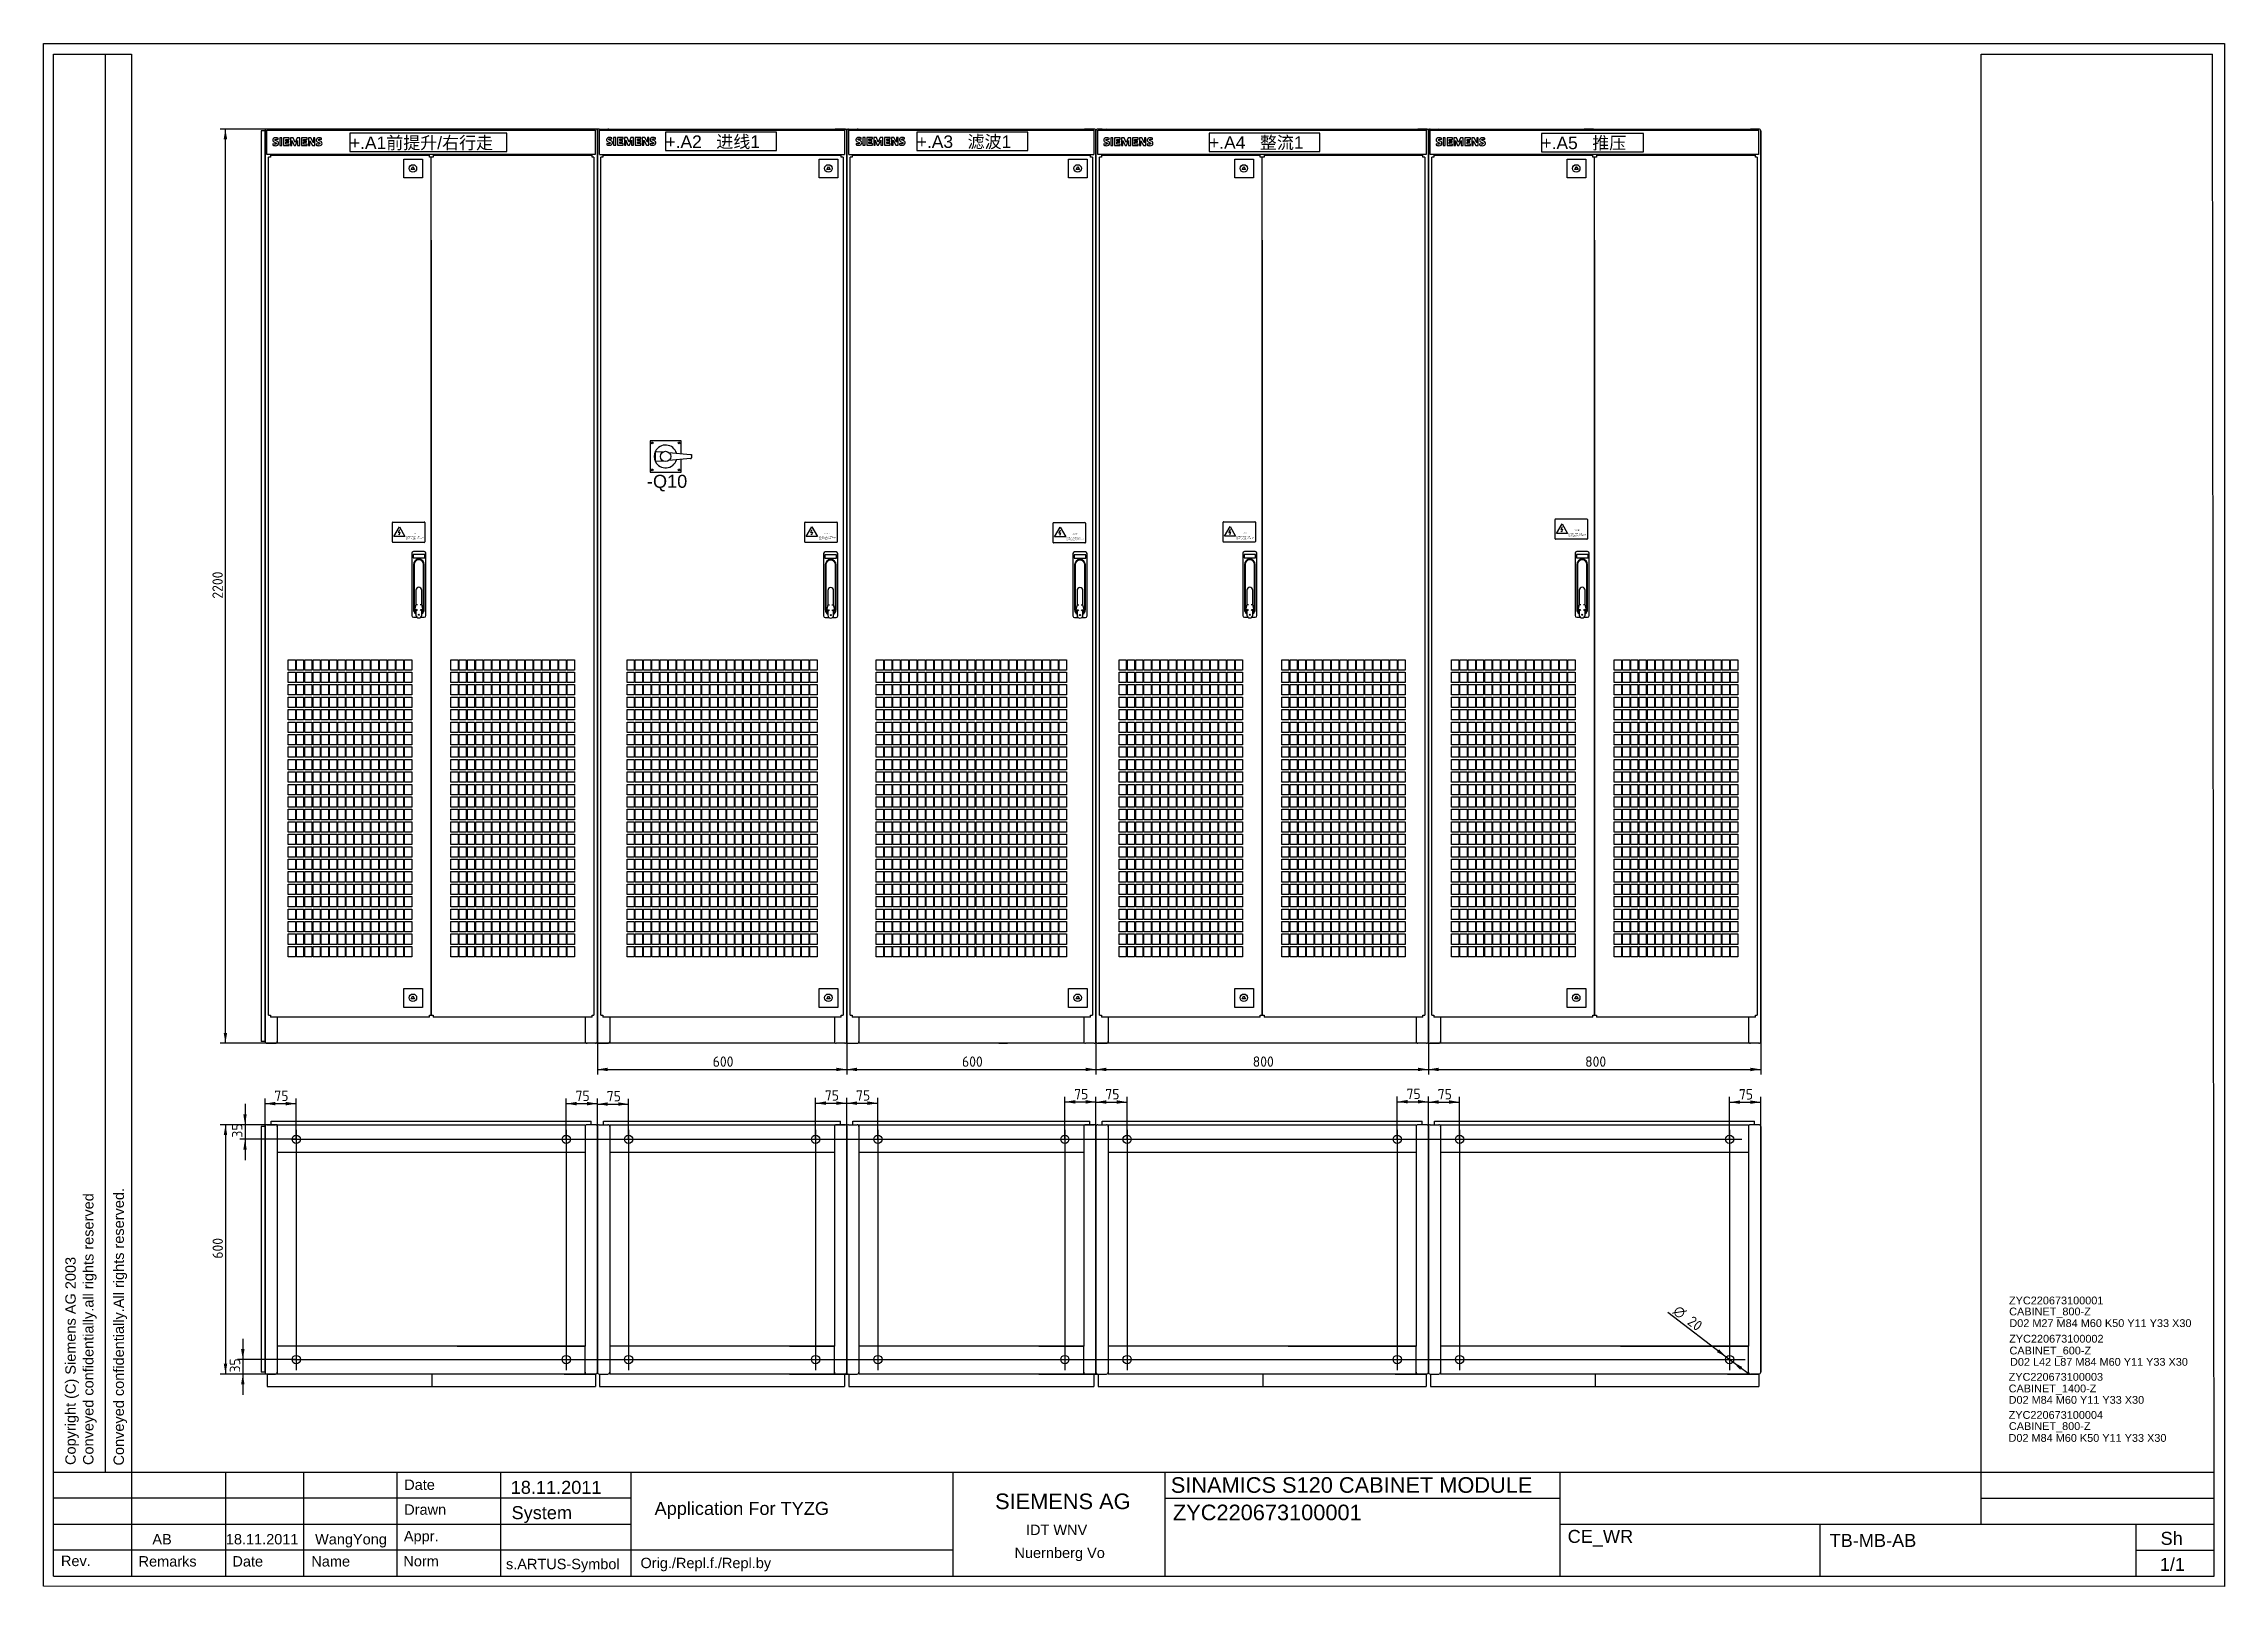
# Model space of a CAD drawing. Header units: inches. Extents: x 0 to 420, y 0 to 297.
import ezdxf
from ezdxf.enums import TextEntityAlignment as Align
from ezdxf.lldxf.tags import DXFTag

# ---------------------------------------------------------------- set-up
doc = ezdxf.new("R2010")
doc.units = ezdxf.units.IN
doc.layers.add('Default', color=7, linetype='Continuous')
doc.layers.add('DV1_Default', color=7, linetype='Continuous')
doc.styles.add('SEACAD_arial_ttf', font='arial.ttf', dxfattribs={"height": 0.2})
doc.styles.add('SEACAD_arial_ttfB', font='arial.ttf', dxfattribs={"height": 0.2})
doc.styles.add('SEACAD_seiso_ttf', font='seiso.ttf', dxfattribs={"height": 2})
doc.styles.add('SEACAD_semeci1_ttf', font='semeci1.ttf', dxfattribs={"height": 0.2})
tags = doc.linetypes.add('CENTER2', pattern=[1.125, 0.75, -0.125, 0.125, -0.125]).pattern_tags.tags
tags[10:11] = [DXFTag(74, 4), DXFTag(75, 0), DXFTag(340, '0'), DXFTag(46, 0.0), DXFTag(50, 0.0), DXFTag(44, 0.0), DXFTag(45, 0.0)]
tags[8:9] = [DXFTag(74, 4), DXFTag(75, 0), DXFTag(340, '0'), DXFTag(46, 0.0), DXFTag(50, 0.0), DXFTag(44, 0.0), DXFTag(45, 0.0)]
tags[6:7] = [DXFTag(74, 4), DXFTag(75, 0), DXFTag(340, '0'), DXFTag(46, 0.0), DXFTag(50, 0.0), DXFTag(44, 0.0), DXFTag(45, 0.0)]
tags[4:5] = [DXFTag(74, 4), DXFTag(75, 0), DXFTag(340, '0'), DXFTag(46, 0.0), DXFTag(50, 0.0), DXFTag(44, 0.0), DXFTag(45, 0.0)]
doc.dimstyles.new('ISO', dxfattribs={"dimtxt": 2, "dimasz": 2, "dimexe": 1, "dimexo": 0, "dimgap": 1, "dimtad": 1, "dimlfac": 12.5, "dimtxsty": 'SEACAD_seiso_ttf', "dimblk1": '_SE_FILLED', "dimblk2": '_SE_FILLED', "dimsah": 1, "dimcen": 1, "dimclrd": 7, "dimclre": 7, "dimclrt": 7, "dimadec": 0, "dimazin": 0, "dimtfac": 1, "dimtmove": 0, "dimatfit": 3, "dimfxl": 1, "dimtolj": 1, "dimarcsym": 0})

msp = doc.modelspace()

# ---------------------------------------------------------------- texts
at = {"layer": 'Default', "color": 7, "linetype": 'Continuous', "ltscale": 25.4, "style": 'SEACAD_arial_ttf'}
for s, height, p in [('-Q10', 2.5, (116.64393, 214.3557)), ('ZYC220673100001', 1.5, (378.90413, 56.16003)), ('CABINET_800-Z', 1.5, (378.93734, 54.03983)), ('D02 M27 M84 M60 K50 Y11 Y33 X30', 1.5, (378.9771, 51.79788)), ('ZYC220673100002', 1.5, (378.93659, 48.79657)), ('CABINET_600-Z', 1.5, (378.99922, 46.52109)), ('D02 L42 L87 M84 M60 Y11 Y33 X30', 1.5, (379.10086, 44.34101)), ('ZYC220673100003', 1.5, (378.83804, 41.45739)), ('CABINET_1400-Z', 1.5, (378.84604, 39.22137)), ('ZYC220673100004', 1.5, (378.83804, 34.12497)), ('D02 M84 M60 Y11 Y33 X30', 1.5, (378.83468, 37.0219)), ('D02 M84 M60 K50 Y11 Y33 X30', 1.5, (378.81738, 29.69671)), ('CABINET_800-Z', 1.5, (378.88388, 31.9723)), ('SINAMICS S120 CABINET MODULE', 3, (217.51203, 21.38302)), ('Date', 2, (69.91228, 20.94164)), ('18.11.2011', 2.5, (90.41903, 20.68386)), ('SIEMENS AG', 3, (183.68532, 18.2442)), ('Drawn', 2, (69.91228, 16.15984)), ('System', 2.5, (90.58137, 15.81365)), ('Application For TYZG', 2.5, (118.11925, 16.62615)), ('ZYC220673100001', 3, (217.9234, 16.10372)), ('AB', 2, (21.42004, 10.45307)), ('18.11.2011', 2, (35.56545, 10.45307)), ('WangYong', 2, (52.74817, 10.45307)), ('Appr.', 2, (69.8454, 11.04363)), ('IDT WNV', 2, (189.63014, 12.25589)), ('CE_WR', 2.5, (293.92731, 11.2422)), ('TB-MB-AB', 2.5, (344.36564, 10.45855)), ('Sh', 2.5, (408.09144, 10.86683)), ('Rev.', 2, (3.82106, 6.27615)), ('Remarks', 2, (18.76503, 6.19172)), ('Date', 2, (36.83287, 6.19172)), ('Name', 2, (52.03013, 6.19172)), ('Norm', 2, (69.74509, 6.22839)), ('s.ARTUS-Symbol', 2, (89.50778, 5.67694)), ('Orig./Repl.f./Repl.by', 2, (115.40649, 5.88007)), ('Nuernberg Vo', 2, (187.41664, 7.8289)), ('1/1', 2.5, (407.9395, 5.8527))]:
    msp.add_text(s, height=height, dxfattribs=at).set_placement(p, align=Align.TOP_LEFT)
for s, p in [('Conveyed confidentially.all rights reserved', (8.07899, 23.73036)), ('Conveyed confidentially.All rights reserved.', (13.93961, 23.64091)), ('Copyright (C) Siemens AG 2003', (4.6603, 23.73858))]:
    msp.add_text(s, height=2, rotation=90, dxfattribs=at).set_placement(p, align=Align.TOP_LEFT)

# ---------------------------------------------------------------- blocks, each defined once
blk = doc.blocks.new('SE')
at = {"layer": 'Default', "color": 7, "linetype": 'Continuous', "ltscale": 25.4}
for p, q in [((69.82, 271.5), (69.82, 275.11)), ((69.82, 275.11), (73.43, 275.11)), ((71.28, 273.15), (71.59, 273.69)), ((71.92, 273.15), (71.28, 273.15)), ((71.59, 273.69), (71.92, 273.15)), ((73.43, 275.11), (73.43, 271.5)), ((149.82, 271.5), (149.82, 275.11)), ((149.82, 275.11), (153.43, 275.11)), ((151.28, 273.15), (151.59, 273.69)), ((151.92, 273.15), (151.28, 273.15)), ((151.59, 273.69), (151.92, 273.15)), ((153.43, 275.11), (153.43, 271.5)), ((197.82, 271.5), (197.82, 275.11)), ((197.82, 275.11), (201.43, 275.11)), ((199.28, 273.15), (199.59, 273.69)), ((199.92, 273.15), (199.28, 273.15)), ((199.59, 273.69), (199.92, 273.15)), ((201.43, 275.11), (201.43, 271.5)), ((229.82, 271.5), (229.82, 275.11)), ((229.82, 275.11), (233.43, 275.11)), ((231.28, 273.15), (231.59, 273.69)), ((231.92, 273.15), (231.28, 273.15)), ((231.59, 273.69), (231.92, 273.15)), ((233.43, 275.11), (233.43, 271.5)), ((293.82, 271.5), (293.82, 275.11)), ((293.82, 275.11), (297.43, 275.11)), ((295.28, 273.15), (295.59, 273.69)), ((295.92, 273.15), (295.28, 273.15)), ((295.59, 273.69), (295.92, 273.15)), ((297.43, 275.11), (297.43, 271.5)), ((73.43, 271.5), (69.82, 271.5)), ((153.43, 271.5), (149.82, 271.5)), ((201.43, 271.5), (197.82, 271.5)), ((233.43, 271.5), (229.82, 271.5)), ((297.43, 271.5), (293.82, 271.5)), ((123.24, 220.89), (117.24, 220.89)), ((117.24, 220.89), (117.24, 214.89)), ((118.28, 216.89), (118.28, 218.89)), ((118.28, 218.89), (118.44, 218.87)), ((118.44, 218.87), (119.75, 218.76)), ((120.87, 218.66), (125.04, 218.3)), ((123.24, 218.46), (123.24, 220.89)), ((117.24, 214.89), (123.24, 214.89)), ((118.44, 216.9), (118.28, 216.89)), ((119.75, 217.01), (118.44, 216.9)), ((125.04, 217.47), (120.87, 217.11)), ((123.24, 214.89), (123.24, 217.32)), ((125.04, 218.3), (125.2, 218.29)), ((125.06, 217.47), (125.04, 217.47)), ((125.2, 218.29), (125.2, 217.63)), ((69.82, 111.84), (69.82, 115.45)), ((69.82, 115.45), (73.43, 115.45)), ((71.28, 113.48), (71.59, 114.03)), ((71.92, 113.48), (71.28, 113.48)), ((71.59, 114.03), (71.92, 113.48)), ((73.43, 115.45), (73.43, 111.84)), ((149.82, 111.84), (149.82, 115.45)), ((149.82, 115.45), (153.43, 115.45)), ((151.28, 113.48), (151.59, 114.03)), ((151.92, 113.48), (151.28, 113.48)), ((151.59, 114.03), (151.92, 113.48)), ((153.43, 115.45), (153.43, 111.84)), ((197.82, 111.84), (197.82, 115.45)), ((197.82, 115.45), (201.43, 115.45)), ((199.28, 113.48), (199.59, 114.03)), ((199.92, 113.48), (199.28, 113.48)), ((199.59, 114.03), (199.92, 113.48)), ((201.43, 115.45), (201.43, 111.84)), ((229.82, 111.84), (229.82, 115.45)), ((229.82, 115.45), (233.43, 115.45)), ((231.28, 113.48), (231.59, 114.03)), ((231.92, 113.48), (231.28, 113.48)), ((231.59, 114.03), (231.92, 113.48)), ((233.43, 115.45), (233.43, 111.84)), ((293.82, 111.84), (293.82, 115.45)), ((293.82, 115.45), (297.43, 115.45)), ((295.28, 113.48), (295.59, 114.03)), ((295.92, 113.48), (295.28, 113.48)), ((295.59, 114.03), (295.92, 113.48)), ((297.43, 115.45), (297.43, 111.84)), ((73.43, 111.84), (69.82, 111.84)), ((153.43, 111.84), (149.82, 111.84)), ((201.43, 111.84), (197.82, 111.84)), ((233.43, 111.84), (229.82, 111.84)), ((297.43, 111.84), (293.82, 111.84))]:
    blk.add_line(p, q, dxfattribs=at)
for centre, radius in [((71.58, 273.34), 0.722), ((151.58, 273.34), 0.722), ((199.58, 273.34), 0.722), ((231.58, 273.34), 0.722), ((295.58, 273.34), 0.722), ((117.64, 220.49), 0.18), ((120.24, 217.89), 1), ((122.84, 220.49), 0.18), ((117.64, 215.29), 0.18), ((122.84, 215.29), 0.18), ((71.58, 113.68), 0.722), ((151.58, 113.68), 0.722), ((199.58, 113.68), 0.722), ((231.58, 113.68), 0.722), ((295.58, 113.68), 0.722)]:
    blk.add_circle(centre, radius, dxfattribs=at)
for centre, radius, start, end in [((120.24, 217.89), 2.2, 152.9643, 207.0357), ((120.24, 217.89), 2.2, 17.1242, 152.9643), ((120.24, 217.89), 2.2, 207.0357, 342.8758), ((125.04, 217.63), 0.16, 274.9557, 360)]:
    blk.add_arc(centre, radius, start, end, dxfattribs=at)
at = {"layer": 'DV1_Default', "color": 7, "linetype": 'Continuous', "ltscale": 25.4}
for p, q in [((43.11, 280.57), (42.39, 280.57)), ((42.39, 280.57), (42.39, 105.29)), ((43.11, 280.57), (43.11, 105.29)), ((43.11, 280.57), (43.11, 105.29)), ((43.11, 280.57), (43.11, 105.29)), ((43.11, 280.57), (43.11, 105.29)), ((43.11, 280.57), (43.11, 105.29)), ((43.11, 280.57), (43.11, 121.29)), ((43.11, 105.29), (43.11, 280.57)), ((43.11, 280.57), (43.11, 105.29)), ((43.11, 105.29), (43.11, 280.57)), ((43.11, 105.29), (43.11, 280.57)), ((43.11, 105.29), (43.11, 280.57)), ((43.11, 280.57), (43.11, 105.29)), ((43.11, 280.57), (43.11, 105.29)), ((43.11, 280.57), (43.11, 105.29)), ((43.11, 280.57), (43.11, 121.29)), ((43.11, 105.29), (43.11, 280.57)), ((43.11, 280.57), (43.11, 105.29)), ((43.11, 105.29), (43.11, 280.57)), ((43.47, 280.93), (45.11, 280.93)), ((43.47, 280.93), (45.11, 280.93)), ((43.47, 280.93), (45.11, 280.93)), ((43.47, 280.93), (45.11, 280.93)), ((43.47, 280.93), (106.75, 280.93)), ((43.48, 276.04), (43.48, 280.68)), ((43.48, 280.68), (106.68, 280.68)), ((44.63, 278.08), (44.63, 277.79)), ((44.92, 278.38), (45.21, 278.25)), ((45.41, 278.61), (45.15, 278.73)), ((45.47, 280.69), (45.47, 280.93)), ((45.47, 280.68), (45.47, 280.93)), ((45.62, 278.9), (45.62, 279.18)), ((45.94, 279.2), (45.94, 277.76)), ((46.36, 279.2), (45.94, 279.2)), ((45.94, 277.76), (46.36, 277.76)), ((46.36, 277.76), (46.36, 279.2)), ((46.7, 279.2), (46.7, 277.76)), ((47.77, 279.2), (46.7, 279.2)), ((46.7, 277.76), (47.77, 277.76)), ((47.12, 278.94), (47.77, 278.94)), ((47.12, 278.61), (47.12, 278.94)), ((47.69, 278.61), (47.12, 278.61)), ((47.12, 278.37), (47.69, 278.37)), ((47.12, 278.03), (47.12, 278.37)), ((47.77, 278.03), (47.12, 278.03)), ((47.69, 278.37), (47.69, 278.61)), ((47.77, 278.94), (47.77, 279.2)), ((47.77, 277.76), (47.77, 278.03)), ((48.03, 279.2), (48.03, 277.76)), ((48.55, 279.2), (48.03, 279.2)), ((48.03, 277.76), (48.3, 277.76)), ((48.3, 278.71), (48.71, 277.76)), ((48.3, 277.76), (48.3, 278.71)), ((48.92, 278.32), (48.55, 279.2)), ((48.71, 277.76), (48.98, 277.76)), ((49.29, 279.2), (48.92, 278.32)), ((48.98, 277.76), (49.39, 278.71)), ((49.81, 279.2), (49.29, 279.2)), ((49.39, 278.71), (49.39, 277.76)), ((49.39, 277.76), (49.81, 277.76)), ((49.81, 277.76), (49.81, 279.2)), ((50.13, 279.2), (50.13, 277.76)), ((51.2, 279.2), (50.13, 279.2)), ((50.13, 277.76), (51.22, 277.76)), ((50.55, 278.61), (50.55, 278.94)), ((50.55, 278.94), (51.2, 278.94)), ((51.12, 278.61), (50.55, 278.61)), ((50.55, 278.37), (51.12, 278.37)), ((50.55, 278.03), (50.55, 278.37)), ((51.22, 278.03), (50.55, 278.03)), ((51.12, 278.37), (51.12, 278.61)), ((51.2, 278.94), (51.2, 279.2)), ((51.22, 277.76), (51.22, 278.03)), ((51.46, 279.2), (51.46, 277.76)), ((51.93, 279.2), (51.46, 279.2)), ((51.46, 277.76), (51.75, 277.76)), ((51.75, 278.67), (52.27, 277.76)), ((51.75, 277.76), (51.75, 278.67)), ((52.45, 278.29), (51.93, 279.2)), ((52.27, 277.76), (52.72, 277.76)), ((52.45, 279.2), (52.45, 278.29)), ((52.72, 279.2), (52.45, 279.2)), ((52.72, 277.76), (52.72, 279.2)), ((52.98, 278.08), (52.98, 277.79)), ((53.28, 278.38), (53.57, 278.25)), ((53.76, 278.61), (53.5, 278.73)), ((53.99, 278.9), (53.99, 279.18)), ((104.75, 280.68), (104.75, 280.93)), ((106.75, 280.93), (105.11, 280.93)), ((106.75, 280.93), (105.11, 280.93)), ((106.68, 280.68), (106.68, 276.04)), ((107.11, 280.57), (107.11, 105.29)), ((107.11, 280.57), (107.11, 105.29)), ((107.11, 280.57), (107.11, 105.29)), ((107.11, 280.57), (107.11, 105.29)), ((107.11, 280.57), (107.11, 105.29)), ((107.11, 280.57), (107.11, 121.29)), ((107.11, 105.29), (107.11, 280.57)), ((107.11, 280.57), (107.11, 105.29)), ((107.11, 280.57), (107.11, 105.29)), ((107.11, 280.57), (107.11, 105.29)), ((107.11, 280.57), (107.11, 105.29)), ((107.11, 280.57), (107.11, 105.29)), ((107.11, 280.57), (107.11, 105.29)), ((107.11, 280.57), (107.11, 121.29)), ((107.11, 105.29), (107.11, 280.57)), ((107.11, 280.57), (107.11, 105.29)), ((107.11, 105.29), (107.11, 280.57)), ((107.11, 105.29), (107.11, 280.57)), ((107.11, 105.29), (107.11, 280.57)), ((107.11, 280.57), (107.11, 105.29)), ((107.11, 280.57), (107.11, 105.29)), ((107.11, 280.57), (107.11, 105.29)), ((107.11, 280.57), (107.11, 121.29)), ((107.11, 105.29), (107.11, 280.57)), ((107.11, 280.57), (107.11, 105.29)), ((107.11, 105.29), (107.11, 280.57)), ((107.11, 280.57), (107.11, 105.29)), ((107.11, 280.57), (107.11, 105.29)), ((107.11, 280.57), (107.11, 105.29)), ((107.11, 280.57), (107.11, 105.29)), ((107.11, 280.57), (107.11, 105.29)), ((107.11, 280.57), (107.11, 121.29)), ((107.11, 105.29), (107.11, 280.57)), ((107.11, 280.57), (107.11, 105.29)), ((107.11, 280.57), (107.11, 105.29)), ((107.11, 280.57), (107.11, 105.29)), ((107.11, 280.57), (107.11, 105.29)), ((107.11, 280.57), (107.11, 105.29)), ((107.11, 280.57), (107.11, 105.29)), ((107.11, 280.57), (107.11, 121.29)), ((107.11, 105.29), (107.11, 280.57)), ((107.11, 280.57), (107.11, 105.29)), ((107.11, 105.29), (107.11, 280.57)), ((107.11, 105.29), (107.11, 280.57)), ((107.11, 105.29), (107.11, 280.57)), ((107.11, 280.57), (107.11, 105.29)), ((107.11, 280.57), (107.11, 105.29)), ((107.11, 280.57), (107.11, 105.29)), ((107.11, 280.57), (107.11, 121.29)), ((107.11, 105.29), (107.11, 280.57)), ((107.11, 280.57), (107.11, 105.29)), ((107.11, 105.29), (107.11, 280.57)), ((107.47, 280.93), (109.11, 280.93)), ((107.47, 280.93), (109.11, 280.93)), ((107.47, 280.93), (202.75, 280.93)), ((107.5, 276.04), (107.5, 280.72)), ((107.5, 280.72), (154.7, 280.72)), ((108.91, 278.16), (108.91, 277.87)), ((109.2, 278.47), (109.49, 278.34)), ((109.69, 278.69), (109.43, 278.81)), ((109.47, 280.93), (152.75, 280.93)), ((109.47, 280.72), (109.47, 280.93)), ((109.9, 278.98), (109.9, 279.26)), ((110.64, 279.28), (110.22, 279.28)), ((110.22, 279.28), (110.22, 277.84)), ((110.22, 277.84), (110.64, 277.84)), ((110.64, 277.84), (110.64, 279.28)), ((112.05, 279.28), (110.98, 279.28)), ((110.98, 279.28), (110.98, 277.84)), ((110.98, 277.84), (112.05, 277.84)), ((111.4, 278.69), (111.4, 279.02)), ((111.4, 279.02), (112.05, 279.02)), ((111.97, 278.69), (111.4, 278.69)), ((111.4, 278.11), (111.4, 278.45)), ((111.4, 278.45), (111.97, 278.45)), ((112.05, 278.11), (111.4, 278.11)), ((111.97, 278.45), (111.97, 278.69)), ((112.05, 279.02), (112.05, 279.28)), ((112.05, 277.84), (112.05, 278.11)), ((112.83, 279.28), (112.31, 279.28)), ((112.31, 279.28), (112.31, 277.84)), ((112.31, 277.84), (112.59, 277.84)), ((112.59, 277.84), (112.59, 278.79)), ((112.59, 278.79), (112.99, 277.84)), ((113.2, 278.4), (112.83, 279.28)), ((112.99, 277.84), (113.26, 277.84)), ((113.57, 279.28), (113.2, 278.4)), ((113.26, 277.84), (113.67, 278.79)), ((114.09, 279.28), (113.57, 279.28)), ((113.67, 278.79), (113.67, 277.84)), ((113.67, 277.84), (114.09, 277.84)), ((114.09, 277.84), (114.09, 279.28)), ((115.48, 279.28), (114.41, 279.28)), ((114.41, 279.28), (114.41, 277.84)), ((114.41, 277.84), (115.5, 277.84)), ((114.83, 278.69), (114.83, 279.02)), ((114.83, 279.02), (115.48, 279.02)), ((115.4, 278.69), (114.83, 278.69)), ((114.83, 278.11), (114.83, 278.45)), ((114.83, 278.45), (115.4, 278.45)), ((115.5, 278.11), (114.83, 278.11)), ((115.4, 278.45), (115.4, 278.69)), ((115.48, 279.02), (115.48, 279.28)), ((115.5, 277.84), (115.5, 278.11)), ((116.21, 279.28), (115.74, 279.28)), ((115.74, 279.28), (115.74, 277.84)), ((115.74, 277.84), (116.03, 277.84)), ((116.03, 277.84), (116.03, 278.76)), ((116.03, 278.76), (116.55, 277.84)), ((116.73, 278.37), (116.21, 279.28)), ((116.55, 277.84), (117, 277.84)), ((117, 279.28), (116.73, 279.28)), ((116.73, 279.28), (116.73, 278.37)), ((117, 277.84), (117, 279.28)), ((117.26, 278.16), (117.26, 277.87)), ((117.56, 278.47), (117.85, 278.34)), ((118.04, 278.69), (117.78, 278.81)), ((118.27, 278.98), (118.27, 279.26)), ((152.75, 280.72), (152.75, 280.93)), ((154.75, 280.93), (153.11, 280.93)), ((154.75, 280.93), (153.11, 280.93)), ((154.7, 280.72), (154.7, 276.04)), ((155.11, 105.29), (155.11, 280.57)), ((155.11, 280.57), (155.11, 277.55)), ((155.11, 280.57), (155.11, 105.29)), ((155.11, 280.57), (155.11, 277.55)), ((155.11, 280.57), (155.11, 277.55)), ((155.47, 280.93), (157.11, 280.93)), ((155.47, 280.93), (157.11, 280.93)), ((155.5, 276.04), (155.5, 280.72)), ((155.5, 280.72), (202.7, 280.72)), ((156.91, 278.16), (156.91, 277.87)), ((157.2, 278.47), (157.49, 278.34)), ((157.69, 278.69), (157.43, 278.81)), ((157.47, 280.93), (200.75, 280.93)), ((157.47, 280.72), (157.47, 280.93)), ((157.9, 278.98), (157.9, 279.26)), ((158.64, 279.28), (158.22, 279.28)), ((158.22, 279.28), (158.22, 277.84)), ((158.22, 277.84), (158.64, 277.84)), ((158.64, 277.84), (158.64, 279.28)), ((160.05, 279.28), (158.98, 279.28)), ((158.98, 279.28), (158.98, 277.84)), ((158.98, 277.84), (160.05, 277.84)), ((159.4, 278.69), (159.4, 279.02)), ((159.4, 279.02), (160.05, 279.02)), ((159.97, 278.69), (159.4, 278.69)), ((159.4, 278.11), (159.4, 278.45)), ((159.4, 278.45), (159.97, 278.45)), ((160.05, 278.11), (159.4, 278.11)), ((159.97, 278.45), (159.97, 278.69)), ((160.05, 279.02), (160.05, 279.28)), ((160.05, 277.84), (160.05, 278.11)), ((160.83, 279.28), (160.31, 279.28)), ((160.31, 279.28), (160.31, 277.84)), ((160.31, 277.84), (160.59, 277.84)), ((160.59, 277.84), (160.59, 278.79)), ((160.59, 278.79), (160.99, 277.84)), ((161.2, 278.4), (160.83, 279.28)), ((160.99, 277.84), (161.26, 277.84)), ((161.57, 279.28), (161.2, 278.4)), ((161.26, 277.84), (161.67, 278.79)), ((162.09, 279.28), (161.57, 279.28)), ((161.67, 278.79), (161.67, 277.84)), ((161.67, 277.84), (162.09, 277.84)), ((162.09, 277.84), (162.09, 279.28)), ((163.48, 279.28), (162.41, 279.28)), ((162.41, 279.28), (162.41, 277.84)), ((162.41, 277.84), (163.5, 277.84)), ((162.83, 278.69), (162.83, 279.02)), ((162.83, 279.02), (163.48, 279.02)), ((163.4, 278.69), (162.83, 278.69)), ((162.83, 278.11), (162.83, 278.45)), ((162.83, 278.45), (163.4, 278.45)), ((163.5, 278.11), (162.83, 278.11)), ((163.4, 278.45), (163.4, 278.69)), ((163.48, 279.02), (163.48, 279.28)), ((163.5, 277.84), (163.5, 278.11)), ((164.21, 279.28), (163.74, 279.28)), ((163.74, 279.28), (163.74, 277.84)), ((163.74, 277.84), (164.03, 277.84)), ((164.03, 277.84), (164.03, 278.76)), ((164.03, 278.76), (164.55, 277.84)), ((164.73, 278.37), (164.21, 279.28)), ((164.55, 277.84), (165, 277.84)), ((165, 279.28), (164.73, 279.28)), ((164.73, 279.28), (164.73, 278.37)), ((165, 277.84), (165, 279.28)), ((165.26, 278.16), (165.26, 277.87)), ((165.56, 278.47), (165.85, 278.34)), ((166.04, 278.69), (165.78, 278.81)), ((166.27, 278.98), (166.27, 279.26)), ((200.75, 280.72), (200.75, 280.93)), ((202.75, 280.93), (201.11, 280.93)), ((202.75, 280.93), (201.11, 280.93)), ((202.7, 280.72), (202.7, 276.04)), ((203.11, 280.57), (203.11, 105.29)), ((203.11, 280.57), (203.11, 277.55)), ((203.11, 280.57), (203.11, 277.55)), ((203.11, 280.57), (203.11, 105.29)), ((203.11, 280.57), (203.11, 105.29)), ((203.11, 280.57), (203.11, 105.29)), ((203.11, 280.57), (203.11, 105.29)), ((203.11, 280.57), (203.11, 105.29)), ((203.11, 280.57), (203.11, 121.29)), ((203.11, 105.29), (203.11, 280.57)), ((203.11, 280.57), (203.11, 105.29)), ((203.11, 105.29), (203.11, 280.57)), ((203.11, 105.29), (203.11, 280.57)), ((203.11, 105.29), (203.11, 280.57)), ((203.47, 280.93), (205.11, 280.93)), ((203.47, 280.93), (205.11, 280.93)), ((203.47, 280.93), (205.11, 280.93)), ((203.47, 280.93), (205.11, 280.93)), ((203.47, 280.93), (266.75, 280.93)), ((203.47, 280.93), (224.75, 280.93)), ((204.33, 280.93), (203.47, 280.93)), ((203.48, 276.04), (203.48, 280.68)), ((203.48, 280.68), (208.41, 280.68)), ((204.63, 278.08), (204.63, 277.79)), ((204.92, 278.38), (205.21, 278.25)), ((205.41, 278.61), (205.15, 278.73)), ((205.47, 280.69), (205.47, 280.93)), ((205.47, 280.68), (205.47, 280.93)), ((205.62, 278.9), (205.62, 279.18)), ((205.94, 279.2), (205.94, 277.76)), ((206.36, 279.2), (205.94, 279.2)), ((205.94, 277.76), (206.36, 277.76)), ((206.36, 277.76), (206.36, 279.2)), ((206.7, 279.2), (206.7, 277.76)), ((207.77, 279.2), (206.7, 279.2)), ((206.7, 277.76), (207.77, 277.76)), ((207.12, 278.94), (207.77, 278.94)), ((207.12, 278.61), (207.12, 278.94)), ((207.69, 278.61), (207.12, 278.61)), ((207.12, 278.37), (207.69, 278.37)), ((207.12, 278.03), (207.12, 278.37)), ((207.77, 278.03), (207.12, 278.03)), ((207.48, 280.68), (266.68, 280.68)), ((207.69, 278.37), (207.69, 278.61)), ((207.77, 278.94), (207.77, 279.2)), ((207.77, 277.76), (207.77, 278.03)), ((208.03, 279.2), (208.03, 277.76)), ((208.55, 279.2), (208.03, 279.2)), ((208.03, 277.76), (208.3, 277.76)), ((208.3, 278.71), (208.71, 277.76)), ((208.3, 277.76), (208.3, 278.71)), ((208.92, 278.32), (208.55, 279.2)), ((208.71, 277.76), (208.98, 277.76)), ((209.29, 279.2), (208.92, 278.32)), ((208.98, 277.76), (209.39, 278.71)), ((209.81, 279.2), (209.29, 279.2)), ((209.39, 278.71), (209.39, 277.76)), ((209.39, 277.76), (209.81, 277.76)), ((209.81, 277.76), (209.81, 279.2)), ((210.13, 279.2), (210.13, 277.76)), ((211.2, 279.2), (210.13, 279.2)), ((210.13, 277.76), (211.22, 277.76)), ((210.55, 278.61), (210.55, 278.94)), ((210.55, 278.94), (211.2, 278.94)), ((211.12, 278.61), (210.55, 278.61)), ((210.55, 278.37), (211.12, 278.37)), ((210.55, 278.03), (210.55, 278.37)), ((211.22, 278.03), (210.55, 278.03)), ((211.12, 278.37), (211.12, 278.61)), ((211.2, 278.94), (211.2, 279.2)), ((211.22, 277.76), (211.22, 278.03)), ((211.46, 279.2), (211.46, 277.76)), ((211.93, 279.2), (211.46, 279.2)), ((211.46, 277.76), (211.75, 277.76)), ((211.75, 278.67), (212.27, 277.76)), ((211.75, 277.76), (211.75, 278.67)), ((212.45, 278.29), (211.93, 279.2)), ((212.27, 277.76), (212.72, 277.76)), ((212.45, 279.2), (212.45, 278.29)), ((212.72, 279.2), (212.45, 279.2)), ((212.72, 277.76), (212.72, 279.2)), ((212.98, 278.08), (212.98, 277.79)), ((213.28, 278.38), (213.57, 278.25)), ((213.76, 278.61), (213.5, 278.73)), ((213.99, 278.9), (213.99, 279.18)), ((229.47, 280.93), (296.75, 280.93)), ((264.75, 280.68), (264.75, 280.93)), ((266.75, 280.93), (265.11, 280.93)), ((266.75, 280.93), (265.11, 280.93)), ((266.68, 280.68), (266.68, 276.04)), ((267.11, 280.57), (267.11, 105.29)), ((267.11, 280.57), (267.11, 105.29)), ((267.11, 280.57), (267.11, 105.29)), ((267.11, 280.57), (267.11, 105.29)), ((267.11, 280.57), (267.11, 105.29)), ((267.11, 280.57), (267.11, 121.29)), ((267.11, 105.29), (267.11, 280.57)), ((267.11, 280.57), (267.11, 105.29)), ((267.11, 105.29), (267.11, 280.57)), ((267.11, 105.29), (267.11, 280.57)), ((267.11, 105.29), (267.11, 280.57)), ((267.11, 280.57), (267.11, 105.29)), ((267.11, 280.57), (267.11, 105.29)), ((267.11, 280.57), (267.11, 105.29)), ((267.11, 280.57), (267.11, 121.29)), ((267.11, 105.29), (267.11, 280.57)), ((267.11, 280.57), (267.11, 105.29)), ((267.11, 105.29), (267.11, 280.57)), ((267.47, 280.93), (269.11, 280.93)), ((267.47, 280.93), (269.11, 280.93)), ((267.47, 280.93), (269.11, 280.93)), ((267.47, 280.93), (269.11, 280.93)), ((267.47, 280.93), (330.75, 280.93)), ((267.48, 276.04), (267.48, 280.68)), ((267.48, 280.68), (330.68, 280.68)), ((268.63, 278.08), (268.63, 277.79)), ((268.92, 278.38), (269.21, 278.25)), ((269.41, 278.61), (269.15, 278.73)), ((269.47, 280.69), (269.47, 280.93)), ((269.47, 280.68), (269.47, 280.93)), ((269.62, 278.9), (269.62, 279.18)), ((269.94, 279.2), (269.94, 277.76)), ((270.36, 279.2), (269.94, 279.2)), ((269.94, 277.76), (270.36, 277.76)), ((270.36, 277.76), (270.36, 279.2)), ((270.7, 279.2), (270.7, 277.76)), ((271.77, 279.2), (270.7, 279.2)), ((270.7, 277.76), (271.77, 277.76)), ((271.12, 278.94), (271.77, 278.94)), ((271.12, 278.61), (271.12, 278.94)), ((271.69, 278.61), (271.12, 278.61)), ((271.12, 278.37), (271.69, 278.37)), ((271.12, 278.03), (271.12, 278.37)), ((271.77, 278.03), (271.12, 278.03)), ((271.69, 278.37), (271.69, 278.61)), ((271.77, 278.94), (271.77, 279.2)), ((271.77, 277.76), (271.77, 278.03)), ((272.03, 279.2), (272.03, 277.76)), ((272.55, 279.2), (272.03, 279.2)), ((272.03, 277.76), (272.3, 277.76)), ((272.3, 278.71), (272.71, 277.76)), ((272.3, 277.76), (272.3, 278.71)), ((272.92, 278.32), (272.55, 279.2)), ((272.71, 277.76), (272.98, 277.76)), ((273.29, 279.2), (272.92, 278.32)), ((272.98, 277.76), (273.39, 278.71)), ((273.81, 279.2), (273.29, 279.2)), ((273.39, 278.71), (273.39, 277.76)), ((273.39, 277.76), (273.81, 277.76)), ((273.81, 277.76), (273.81, 279.2)), ((274.13, 279.2), (274.13, 277.76)), ((275.2, 279.2), (274.13, 279.2)), ((274.13, 277.76), (275.22, 277.76)), ((274.55, 278.61), (274.55, 278.94)), ((274.55, 278.94), (275.2, 278.94)), ((275.12, 278.61), (274.55, 278.61)), ((274.55, 278.37), (275.12, 278.37)), ((274.55, 278.03), (274.55, 278.37)), ((275.22, 278.03), (274.55, 278.03)), ((275.12, 278.37), (275.12, 278.61)), ((275.2, 278.94), (275.2, 279.2)), ((275.22, 277.76), (275.22, 278.03)), ((275.46, 279.2), (275.46, 277.76)), ((275.93, 279.2), (275.46, 279.2)), ((275.46, 277.76), (275.75, 277.76)), ((275.75, 278.67), (276.27, 277.76)), ((275.75, 277.76), (275.75, 278.67)), ((276.45, 278.29), (275.93, 279.2)), ((276.27, 277.76), (276.72, 277.76)), ((276.45, 279.2), (276.45, 278.29)), ((276.72, 279.2), (276.45, 279.2)), ((276.72, 277.76), (276.72, 279.2)), ((276.98, 278.08), (276.98, 277.79)), ((277.28, 278.38), (277.57, 278.25)), ((277.76, 278.61), (277.5, 278.73)), ((277.99, 278.9), (277.99, 279.18)), ((296.75, 280.68), (296.75, 280.93)), ((298.75, 280.93), (297.11, 280.93)), ((298.75, 280.93), (297.11, 280.93)), ((301.47, 280.93), (330.75, 280.93)), ((328.75, 280.68), (328.75, 280.93)), ((330.75, 280.93), (329.11, 280.93)), ((330.75, 280.93), (329.11, 280.93)), ((330.68, 280.68), (330.68, 276.04)), ((331.11, 280.57), (331.11, 105.29)), ((331.11, 280.57), (331.11, 105.29)), ((331.11, 280.57), (331.11, 105.29)), ((331.11, 280.57), (331.11, 105.29)), ((331.11, 280.57), (331.11, 105.29)), ((331.11, 280.57), (331.11, 121.29)), ((331.11, 105.29), (331.11, 280.57)), ((331.11, 280.57), (331.11, 105.29)), ((331.11, 105.29), (331.11, 280.57)), ((331.11, 105.29), (331.11, 280.57)), ((331.11, 105.29), (331.11, 280.57)), ((331.11, 280.57), (331.11, 105.29)), ((331.11, 280.57), (331.11, 105.29)), ((331.11, 280.57), (331.11, 105.29)), ((331.11, 280.57), (331.11, 121.29)), ((331.11, 105.29), (331.11, 280.57)), ((331.11, 280.57), (331.11, 105.29)), ((331.11, 105.29), (331.11, 280.57)), ((106.68, 276.04), (43.48, 276.04)), ((44.15, 275.53), (43.79, 275.53)), ((43.79, 110.33), (43.79, 275.53)), ((44.15, 275.53), (43.79, 275.53)), ((43.79, 110.33), (43.79, 275.53)), ((44.15, 275.89), (44.15, 275.53)), ((44.15, 275.89), (44.15, 275.53)), ((44.15, 275.89), (74.75, 275.89)), ((45.47, 275.89), (45.47, 276.05)), ((45.47, 275.89), (45.47, 276.04)), ((74.75, 275.53), (74.75, 275.89)), ((75.11, 275.53), (74.75, 275.53)), ((75.47, 275.53), (75.11, 275.53)), ((75.11, 110.33), (75.11, 275.53)), ((75.47, 275.89), (75.47, 275.53)), ((75.47, 275.89), (106.07, 275.89)), ((104.75, 275.89), (104.75, 276.04)), ((106.07, 275.53), (106.07, 275.89)), ((106.43, 275.53), (106.07, 275.53)), ((106.43, 275.53), (106.43, 110.33)), ((107.5, 276.04), (154.7, 276.04)), ((108.15, 275.53), (107.79, 275.53)), ((107.79, 110.33), (107.79, 275.53)), ((108.15, 275.89), (108.15, 275.53)), ((108.15, 275.89), (154.07, 275.89)), ((109.47, 275.89), (109.47, 276.04)), ((152.75, 275.89), (152.75, 276.04)), ((154.07, 275.53), (154.07, 275.89)), ((154.43, 275.53), (154.07, 275.53)), ((154.43, 275.53), (154.43, 110.33)), ((155.5, 276.04), (202.7, 276.04)), ((156.15, 275.53), (155.79, 275.53)), ((155.79, 110.33), (155.79, 275.53)), ((156.15, 275.89), (156.15, 275.53)), ((156.15, 275.89), (202.07, 275.89)), ((157.47, 275.89), (157.47, 276.04)), ((200.75, 275.89), (200.75, 276.04)), ((202.07, 275.53), (202.07, 275.89)), ((202.43, 275.53), (202.07, 275.53)), ((202.43, 275.53), (202.43, 110.33)), ((266.68, 276.04), (203.48, 276.04)), ((204.15, 275.53), (203.79, 275.53)), ((203.79, 110.33), (203.79, 275.53)), ((204.15, 275.53), (203.79, 275.53)), ((203.79, 110.33), (203.79, 275.53)), ((204.15, 275.89), (204.15, 275.53)), ((204.15, 275.89), (204.15, 275.53)), ((204.15, 275.89), (234.75, 275.89)), ((205.47, 275.89), (205.47, 276.05)), ((205.47, 275.89), (205.47, 276.04)), ((234.75, 275.53), (234.75, 275.89)), ((235.11, 275.53), (234.75, 275.53)), ((235.47, 275.53), (235.11, 275.53)), ((235.11, 110.33), (235.11, 275.53)), ((235.47, 275.89), (235.47, 275.53)), ((235.47, 275.89), (266.07, 275.89)), ((264.75, 275.89), (264.75, 276.04)), ((266.07, 275.53), (266.07, 275.89)), ((266.43, 275.53), (266.07, 275.53)), ((266.43, 275.53), (266.43, 110.33)), ((330.68, 276.04), (267.48, 276.04)), ((268.15, 275.53), (267.79, 275.53)), ((267.79, 110.33), (267.79, 275.53)), ((268.15, 275.53), (267.79, 275.53)), ((267.79, 110.33), (267.79, 275.53)), ((268.15, 275.89), (268.15, 275.53)), ((268.15, 275.89), (268.15, 275.53)), ((268.15, 275.89), (298.75, 275.89)), ((269.47, 275.89), (269.47, 276.05)), ((269.47, 275.89), (269.47, 276.04)), ((298.75, 275.53), (298.75, 275.89)), ((299.11, 275.53), (298.75, 275.53)), ((299.47, 275.53), (299.11, 275.53)), ((299.11, 110.33), (299.11, 275.53)), ((299.47, 275.89), (299.47, 275.53)), ((299.47, 275.89), (330.07, 275.89)), ((328.75, 275.89), (328.75, 276.04)), ((330.07, 275.53), (330.07, 275.89)), ((330.43, 275.53), (330.07, 275.53)), ((330.43, 275.53), (330.43, 110.33)), ((43.11, 105.29), (43.11, 264.57)), ((43.11, 105.29), (43.11, 264.57)), ((43.11, 105.29), (43.11, 264.57)), ((43.11, 105.29), (43.11, 264.57)), ((43.11, 105.29), (43.11, 264.57)), ((43.11, 105.29), (43.11, 264.57)), ((43.11, 105.29), (43.11, 264.57)), ((43.11, 105.29), (43.11, 264.57)), ((43.11, 105.29), (43.11, 264.57)), ((43.11, 105.29), (43.11, 264.57)), ((43.11, 105.29), (43.11, 264.57)), ((43.11, 105.29), (43.11, 264.57)), ((107.11, 105.29), (107.11, 264.57)), ((107.11, 105.29), (107.11, 264.57)), ((107.11, 105.29), (107.11, 264.57)), ((107.11, 105.29), (107.11, 264.57)), ((107.11, 105.29), (107.11, 264.57)), ((107.11, 105.29), (107.11, 264.57)), ((107.11, 105.29), (107.11, 264.57)), ((107.11, 105.29), (107.11, 264.57)), ((107.11, 105.29), (107.11, 264.57)), ((107.11, 105.29), (107.11, 264.57)), ((107.11, 105.29), (107.11, 264.57)), ((107.11, 105.29), (107.11, 264.57)), ((107.11, 105.29), (107.11, 264.57)), ((107.11, 105.29), (107.11, 264.57)), ((107.11, 105.29), (107.11, 264.57)), ((107.11, 105.29), (107.11, 264.57)), ((107.11, 105.29), (107.11, 264.57)), ((107.11, 105.29), (107.11, 264.57)), ((107.11, 105.29), (107.11, 264.57)), ((107.11, 105.29), (107.11, 264.57)), ((107.11, 105.29), (107.11, 264.57)), ((107.11, 105.29), (107.11, 264.57)), ((107.11, 105.29), (107.11, 264.57)), ((107.11, 105.29), (107.11, 264.57)), ((107.11, 105.29), (107.11, 264.57)), ((107.11, 105.29), (107.11, 264.57)), ((107.11, 105.29), (107.11, 264.57)), ((107.11, 105.29), (107.11, 264.57)), ((107.11, 105.29), (107.11, 264.57)), ((107.11, 105.29), (107.11, 264.57)), ((107.11, 105.29), (107.11, 264.57)), ((107.11, 105.29), (107.11, 264.57)), ((107.11, 105.29), (107.11, 264.57)), ((107.11, 105.29), (107.11, 264.57)), ((107.11, 105.29), (107.11, 264.57)), ((107.11, 105.29), (107.11, 264.57)), ((107.11, 105.29), (107.11, 264.57)), ((107.11, 105.29), (107.11, 264.57)), ((155.11, 105.29), (155.11, 264.57)), ((203.11, 105.29), (203.11, 264.57)), ((203.11, 105.29), (203.11, 264.57)), ((203.11, 105.29), (203.11, 264.57)), ((203.11, 105.29), (203.11, 264.57)), ((203.11, 105.29), (203.11, 264.57)), ((203.11, 105.29), (203.11, 264.57)), ((203.11, 105.29), (203.11, 264.57)), ((203.11, 105.29), (203.11, 264.57)), ((267.11, 105.29), (267.11, 264.57)), ((267.11, 105.29), (267.11, 264.57)), ((267.11, 105.29), (267.11, 264.57)), ((267.11, 105.29), (267.11, 264.57)), ((267.11, 105.29), (267.11, 264.57)), ((267.11, 105.29), (267.11, 264.57)), ((267.11, 105.29), (267.11, 264.57)), ((267.11, 105.29), (267.11, 264.57)), ((267.11, 105.29), (267.11, 264.57)), ((267.11, 105.29), (267.11, 264.57)), ((267.11, 105.29), (267.11, 264.57)), ((267.11, 105.29), (267.11, 264.57)), ((331.11, 105.29), (331.11, 264.57)), ((331.11, 105.29), (331.11, 264.57)), ((331.11, 105.29), (331.11, 264.57)), ((331.11, 105.29), (331.11, 264.57)), ((331.11, 105.29), (331.11, 264.57)), ((331.11, 105.29), (331.11, 264.57)), ((331.11, 105.29), (331.11, 264.57)), ((331.11, 105.29), (331.11, 264.57)), ((331.11, 105.29), (331.11, 264.57)), ((331.11, 105.29), (331.11, 264.57)), ((331.11, 105.29), (331.11, 264.57)), ((331.11, 105.29), (331.11, 264.57)), ((75.11, 259.53), (75.11, 110.33)), ((235.11, 259.53), (235.11, 110.33)), ((299.11, 259.53), (299.11, 110.33)), ((71.37, 199.25), (71.37, 187.25)), ((71.61, 199.03), (71.61, 198.39)), ((73.85, 199.03), (71.61, 199.03)), ((71.61, 198.39), (73.85, 198.39)), ((73.77, 199.57), (71.69, 199.57)), ((73.85, 198.39), (73.85, 199.03)), ((74.09, 187.25), (74.09, 199.25)), ((150.67, 199.19), (150.67, 187.19)), ((153.15, 198.97), (150.91, 198.97)), ((150.91, 198.97), (150.91, 198.33)), ((150.91, 198.33), (153.15, 198.33)), ((153.07, 199.51), (150.99, 199.51)), ((153.15, 198.33), (153.15, 198.97)), ((153.39, 187.19), (153.39, 199.19)), ((198.67, 199.19), (198.67, 187.19)), ((201.15, 198.97), (198.91, 198.97)), ((198.91, 198.97), (198.91, 198.33)), ((198.91, 198.33), (201.15, 198.33)), ((201.07, 199.51), (198.99, 199.51)), ((201.15, 198.33), (201.15, 198.97)), ((201.39, 187.19), (201.39, 199.19)), ((231.37, 199.25), (231.37, 187.25)), ((231.61, 199.03), (231.61, 198.39)), ((233.85, 199.03), (231.61, 199.03)), ((231.61, 198.39), (233.85, 198.39)), ((233.77, 199.57), (231.69, 199.57)), ((233.85, 198.39), (233.85, 199.03)), ((234.09, 187.25), (234.09, 199.25)), ((295.37, 199.25), (295.37, 187.25)), ((295.61, 199.03), (295.61, 198.39)), ((297.85, 199.03), (295.61, 199.03)), ((295.61, 198.39), (297.85, 198.39)), ((297.77, 199.57), (295.69, 199.57)), ((297.85, 198.39), (297.85, 199.03)), ((298.09, 187.25), (298.09, 199.25)), ((71.69, 197.09), (71.69, 188.45)), ((71.81, 197.09), (71.81, 188.45)), ((73.65, 188.45), (73.65, 197.09)), ((73.77, 188.45), (73.77, 197.09)), ((150.99, 197.03), (150.99, 188.39)), ((151.11, 197.03), (151.11, 188.39)), ((152.95, 188.39), (152.95, 197.03)), ((153.07, 188.39), (153.07, 197.03)), ((198.99, 197.03), (198.99, 188.39)), ((199.11, 197.03), (199.11, 188.39)), ((200.95, 188.39), (200.95, 197.03)), ((201.07, 188.39), (201.07, 197.03)), ((231.69, 197.09), (231.69, 188.45)), ((231.81, 197.09), (231.81, 188.45)), ((233.65, 188.45), (233.65, 197.09)), ((233.77, 188.45), (233.77, 197.09)), ((295.69, 197.09), (295.69, 188.45)), ((295.81, 197.09), (295.81, 188.45)), ((297.65, 188.45), (297.65, 197.09)), ((297.77, 188.45), (297.77, 197.09)), ((72.11, 189.13), (71.89, 188.29)), ((72.17, 189.34), (72.11, 189.13)), ((72.17, 192.15), (72.17, 189.34)), ((72.49, 189.3), (72.17, 189.34)), ((73.29, 189.34), (72.97, 189.3)), ((73.29, 189.34), (73.29, 192.15)), ((73.35, 189.13), (73.29, 189.34)), ((73.57, 188.29), (73.35, 189.13)), ((151.42, 189.07), (151.19, 188.23)), ((151.47, 189.28), (151.42, 189.07)), ((151.47, 192.09), (151.47, 189.28)), ((151.79, 189.24), (151.47, 189.28)), ((152.59, 189.28), (152.27, 189.24)), ((152.59, 189.28), (152.59, 192.09)), ((152.65, 189.07), (152.59, 189.28)), ((152.87, 188.23), (152.65, 189.07)), ((199.42, 189.07), (199.19, 188.23)), ((199.47, 189.28), (199.42, 189.07)), ((199.47, 192.09), (199.47, 189.28)), ((199.79, 189.24), (199.47, 189.28)), ((200.59, 189.28), (200.27, 189.24)), ((200.59, 189.28), (200.59, 192.09)), ((200.65, 189.07), (200.59, 189.28)), ((200.87, 188.23), (200.65, 189.07)), ((232.11, 189.13), (231.89, 188.29)), ((232.17, 189.34), (232.11, 189.13)), ((232.17, 192.15), (232.17, 189.34)), ((232.49, 189.3), (232.17, 189.34)), ((233.29, 189.34), (232.97, 189.3)), ((233.29, 189.34), (233.29, 192.15)), ((233.35, 189.13), (233.29, 189.34)), ((233.57, 188.29), (233.35, 189.13)), ((296.11, 189.13), (295.89, 188.29)), ((296.17, 189.34), (296.11, 189.13)), ((296.17, 192.15), (296.17, 189.34)), ((296.49, 189.3), (296.17, 189.34)), ((297.29, 189.34), (296.97, 189.3)), ((297.29, 189.34), (297.29, 192.15)), ((297.35, 189.13), (297.29, 189.34)), ((297.57, 188.29), (297.35, 189.13)), ((71.69, 186.93), (72.38, 186.93)), ((72.27, 188.45), (71.89, 188.29)), ((71.89, 188.29), (72.17, 188.14)), ((72.49, 188.34), (72.17, 188.14)), ((72.17, 188.14), (72.17, 187.37)), ((73.29, 188.14), (72.97, 188.34)), ((73.08, 186.93), (73.77, 186.93)), ((73.57, 188.29), (73.19, 188.45)), ((73.29, 188.14), (73.57, 188.29)), ((73.29, 187.37), (73.29, 188.14)), ((150.99, 186.87), (151.69, 186.87)), ((151.57, 188.39), (151.19, 188.23)), ((151.19, 188.23), (151.47, 188.08)), ((151.79, 188.28), (151.47, 188.08)), ((151.47, 188.08), (151.47, 187.31)), ((152.59, 188.08), (152.27, 188.28)), ((152.38, 186.87), (153.07, 186.87)), ((152.87, 188.23), (152.5, 188.39)), ((152.59, 188.08), (152.87, 188.23)), ((152.59, 187.31), (152.59, 188.08)), ((198.99, 186.87), (199.69, 186.87)), ((199.57, 188.39), (199.19, 188.23)), ((199.19, 188.23), (199.47, 188.08)), ((199.79, 188.28), (199.47, 188.08)), ((199.47, 188.08), (199.47, 187.31)), ((200.59, 188.08), (200.27, 188.28)), ((200.38, 186.87), (201.07, 186.87)), ((200.87, 188.23), (200.5, 188.39)), ((200.59, 188.08), (200.87, 188.23)), ((200.59, 187.31), (200.59, 188.08)), ((231.69, 186.93), (232.38, 186.93)), ((232.27, 188.45), (231.89, 188.29)), ((231.89, 188.29), (232.17, 188.14)), ((232.49, 188.34), (232.17, 188.14)), ((232.17, 188.14), (232.17, 187.37)), ((233.29, 188.14), (232.97, 188.34)), ((233.08, 186.93), (233.77, 186.93)), ((233.57, 188.29), (233.19, 188.45)), ((233.29, 188.14), (233.57, 188.29)), ((233.29, 187.37), (233.29, 188.14)), ((295.69, 186.93), (296.38, 186.93)), ((296.27, 188.45), (295.89, 188.29)), ((295.89, 188.29), (296.17, 188.14)), ((296.49, 188.34), (296.17, 188.14)), ((296.17, 188.14), (296.17, 187.37)), ((297.29, 188.14), (296.97, 188.34)), ((297.08, 186.93), (297.77, 186.93)), ((297.57, 188.29), (297.19, 188.45)), ((297.29, 188.14), (297.57, 188.29)), ((297.29, 187.37), (297.29, 188.14)), ((47.55, 176.77), (47.55, 178.77)), ((47.55, 178.77), (48.95, 178.77)), ((48.95, 176.77), (47.55, 176.77)), ((47.55, 174.37), (47.55, 176.37)), ((47.55, 176.37), (48.95, 176.37)), ((48.95, 178.77), (48.95, 176.77)), ((48.95, 176.37), (48.95, 174.37)), ((49.15, 176.77), (49.15, 178.77)), ((49.15, 178.77), (50.55, 178.77)), ((50.55, 176.77), (49.15, 176.77)), ((49.15, 174.37), (49.15, 176.37)), ((49.15, 176.37), (50.55, 176.37)), ((50.55, 178.77), (50.55, 176.77)), ((50.55, 176.37), (50.55, 174.37)), ((50.75, 176.77), (50.75, 178.77)), ((50.75, 178.77), (52.15, 178.77)), ((52.15, 176.77), (50.75, 176.77)), ((50.75, 174.37), (50.75, 176.37)), ((50.75, 176.37), (52.15, 176.37)), ((52.15, 178.77), (52.15, 176.77)), ((52.15, 176.37), (52.15, 174.37)), ((52.35, 176.77), (52.35, 178.77)), ((52.35, 178.77), (53.75, 178.77)), ((53.75, 176.77), (52.35, 176.77)), ((52.35, 174.37), (52.35, 176.37)), ((52.35, 176.37), (53.75, 176.37)), ((53.75, 178.77), (53.75, 176.77)), ((53.75, 176.37), (53.75, 174.37)), ((53.95, 176.77), (53.95, 178.77)), ((53.95, 178.77), (55.35, 178.77)), ((55.35, 176.77), (53.95, 176.77)), ((53.95, 174.37), (53.95, 176.37)), ((53.95, 176.37), (55.35, 176.37)), ((55.35, 178.77), (55.35, 176.77)), ((55.35, 176.37), (55.35, 174.37)), ((55.55, 176.77), (55.55, 178.77)), ((55.55, 178.77), (56.95, 178.77)), ((56.95, 176.77), (55.55, 176.77)), ((55.55, 174.37), (55.55, 176.37)), ((55.55, 176.37), (56.95, 176.37)), ((56.95, 178.77), (56.95, 176.77)), ((56.95, 176.37), (56.95, 174.37)), ((57.15, 176.77), (57.15, 178.77)), ((57.15, 178.77), (58.55, 178.77)), ((58.55, 176.77), (57.15, 176.77)), ((57.15, 174.37), (57.15, 176.37)), ((57.15, 176.37), (58.55, 176.37)), ((58.55, 178.77), (58.55, 176.77)), ((58.55, 176.37), (58.55, 174.37)), ((58.75, 176.77), (58.75, 178.77)), ((58.75, 178.77), (60.15, 178.77)), ((60.15, 176.77), (58.75, 176.77)), ((58.75, 174.37), (58.75, 176.37)), ((58.75, 176.37), (60.15, 176.37)), ((60.15, 178.77), (60.15, 176.77)), ((60.15, 176.37), (60.15, 174.37)), ((60.35, 176.77), (60.35, 178.77)), ((60.35, 178.77), (61.75, 178.77)), ((61.75, 176.77), (60.35, 176.77)), ((60.35, 174.37), (60.35, 176.37)), ((60.35, 176.37), (61.75, 176.37)), ((61.75, 178.77), (61.75, 176.77)), ((61.75, 176.37), (61.75, 174.37)), ((61.95, 176.77), (61.95, 178.77)), ((61.95, 178.77), (63.35, 178.77)), ((63.35, 176.77), (61.95, 176.77)), ((61.95, 174.37), (61.95, 176.37)), ((61.95, 176.37), (63.35, 176.37)), ((63.35, 178.77), (63.35, 176.77)), ((63.35, 176.37), (63.35, 174.37)), ((63.55, 176.77), (63.55, 178.77)), ((63.55, 178.77), (64.95, 178.77)), ((64.95, 176.77), (63.55, 176.77)), ((63.55, 174.37), (63.55, 176.37)), ((63.55, 176.37), (64.95, 176.37)), ((64.95, 178.77), (64.95, 176.77)), ((64.95, 176.37), (64.95, 174.37)), ((65.15, 176.77), (65.15, 178.77)), ((65.15, 178.77), (66.55, 178.77)), ((66.55, 176.77), (65.15, 176.77)), ((65.15, 174.37), (65.15, 176.37)), ((65.15, 176.37), (66.55, 176.37)), ((66.55, 178.77), (66.55, 176.77)), ((66.55, 176.37), (66.55, 174.37)), ((66.75, 176.77), (66.75, 178.77)), ((66.75, 178.77), (68.15, 178.77)), ((68.15, 176.77), (66.75, 176.77)), ((66.75, 174.37), (66.75, 176.37)), ((66.75, 176.37), (68.15, 176.37)), ((68.15, 178.77), (68.15, 176.77)), ((68.15, 176.37), (68.15, 174.37)), ((68.35, 176.77), (68.35, 178.77)), ((68.35, 178.77), (69.75, 178.77)), ((69.75, 176.77), (68.35, 176.77)), ((68.35, 174.37), (68.35, 176.37)), ((68.35, 176.37), (69.75, 176.37)), ((69.75, 178.77), (69.75, 176.77)), ((69.75, 176.37), (69.75, 174.37)), ((69.95, 176.77), (69.95, 178.77)), ((69.95, 178.77), (71.35, 178.77)), ((71.35, 176.77), (69.95, 176.77)), ((69.95, 174.37), (69.95, 176.37)), ((69.95, 176.37), (71.35, 176.37)), ((71.35, 178.77), (71.35, 176.77)), ((71.35, 176.37), (71.35, 174.37)), ((78.87, 176.77), (78.87, 178.77)), ((78.87, 178.77), (80.27, 178.77)), ((80.27, 176.77), (78.87, 176.77)), ((78.87, 174.37), (78.87, 176.37)), ((78.87, 176.37), (80.27, 176.37)), ((80.27, 178.77), (80.27, 176.77)), ((80.27, 176.37), (80.27, 174.37)), ((80.47, 176.77), (80.47, 178.77)), ((80.47, 178.77), (81.87, 178.77)), ((81.87, 176.77), (80.47, 176.77)), ((80.47, 174.37), (80.47, 176.37)), ((80.47, 176.37), (81.87, 176.37)), ((81.87, 178.77), (81.87, 176.77)), ((81.87, 176.37), (81.87, 174.37)), ((82.07, 176.77), (82.07, 178.77)), ((82.07, 178.77), (83.47, 178.77)), ((83.47, 176.77), (82.07, 176.77)), ((82.07, 174.37), (82.07, 176.37)), ((82.07, 176.37), (83.47, 176.37)), ((83.47, 178.77), (83.47, 176.77)), ((83.47, 176.37), (83.47, 174.37)), ((83.67, 176.77), (83.67, 178.77)), ((83.67, 178.77), (85.07, 178.77)), ((85.07, 176.77), (83.67, 176.77)), ((83.67, 174.37), (83.67, 176.37)), ((83.67, 176.37), (85.07, 176.37)), ((85.07, 178.77), (85.07, 176.77)), ((85.07, 176.37), (85.07, 174.37)), ((85.27, 176.77), (85.27, 178.77)), ((85.27, 178.77), (86.67, 178.77)), ((86.67, 176.77), (85.27, 176.77)), ((85.27, 174.37), (85.27, 176.37)), ((85.27, 176.37), (86.67, 176.37)), ((86.67, 178.77), (86.67, 176.77)), ((86.67, 176.37), (86.67, 174.37)), ((86.87, 176.77), (86.87, 178.77)), ((86.87, 178.77), (88.27, 178.77)), ((88.27, 176.77), (86.87, 176.77)), ((86.87, 174.37), (86.87, 176.37)), ((86.87, 176.37), (88.27, 176.37)), ((88.27, 178.77), (88.27, 176.77)), ((88.27, 176.37), (88.27, 174.37)), ((88.47, 176.77), (88.47, 178.77)), ((88.47, 178.77), (89.87, 178.77)), ((89.87, 176.77), (88.47, 176.77)), ((88.47, 174.37), (88.47, 176.37)), ((88.47, 176.37), (89.87, 176.37)), ((89.87, 178.77), (89.87, 176.77)), ((89.87, 176.37), (89.87, 174.37)), ((90.07, 176.77), (90.07, 178.77)), ((90.07, 178.77), (91.47, 178.77)), ((91.47, 176.77), (90.07, 176.77)), ((90.07, 174.37), (90.07, 176.37)), ((90.07, 176.37), (91.47, 176.37)), ((91.47, 178.77), (91.47, 176.77)), ((91.47, 176.37), (91.47, 174.37)), ((91.67, 176.77), (91.67, 178.77)), ((91.67, 178.77), (93.07, 178.77)), ((93.07, 176.77), (91.67, 176.77)), ((91.67, 174.37), (91.67, 176.37)), ((91.67, 176.37), (93.07, 176.37)), ((93.07, 178.77), (93.07, 176.77)), ((93.07, 176.37), (93.07, 174.37)), ((93.27, 176.77), (93.27, 178.77)), ((93.27, 178.77), (94.67, 178.77)), ((94.67, 176.77), (93.27, 176.77)), ((93.27, 174.37), (93.27, 176.37)), ((93.27, 176.37), (94.67, 176.37)), ((94.67, 178.77), (94.67, 176.77)), ((94.67, 176.37), (94.67, 174.37)), ((94.87, 176.77), (94.87, 178.77)), ((94.87, 178.77), (96.27, 178.77)), ((96.27, 176.77), (94.87, 176.77)), ((94.87, 174.37), (94.87, 176.37)), ((94.87, 176.37), (96.27, 176.37)), ((96.27, 178.77), (96.27, 176.77)), ((96.27, 176.37), (96.27, 174.37)), ((96.47, 176.77), (96.47, 178.77)), ((96.47, 178.77), (97.87, 178.77)), ((97.87, 176.77), (96.47, 176.77)), ((96.47, 174.37), (96.47, 176.37)), ((96.47, 176.37), (97.87, 176.37)), ((97.87, 178.77), (97.87, 176.77)), ((97.87, 176.37), (97.87, 174.37)), ((98.07, 176.77), (98.07, 178.77)), ((98.07, 178.77), (99.47, 178.77)), ((99.47, 176.77), (98.07, 176.77)), ((98.07, 174.37), (98.07, 176.37)), ((98.07, 176.37), (99.47, 176.37)), ((99.47, 178.77), (99.47, 176.77)), ((99.47, 176.37), (99.47, 174.37)), ((99.67, 176.77), (99.67, 178.77)), ((99.67, 178.77), (101.07, 178.77)), ((101.07, 176.77), (99.67, 176.77)), ((99.67, 174.37), (99.67, 176.37)), ((99.67, 176.37), (101.07, 176.37)), ((101.07, 178.77), (101.07, 176.77)), ((101.07, 176.37), (101.07, 174.37)), ((101.27, 176.77), (101.27, 178.77)), ((101.27, 178.77), (102.67, 178.77)), ((102.67, 176.77), (101.27, 176.77)), ((101.27, 174.37), (101.27, 176.37)), ((101.27, 176.37), (102.67, 176.37)), ((102.67, 178.77), (102.67, 176.77)), ((102.67, 176.37), (102.67, 174.37)), ((112.81, 178.77), (114.21, 178.77)), ((112.81, 176.77), (112.81, 178.77)), ((114.21, 176.77), (112.81, 176.77)), ((112.81, 176.37), (114.21, 176.37)), ((112.81, 174.37), (112.81, 176.37)), ((114.21, 178.77), (114.21, 176.77)), ((114.21, 176.37), (114.21, 174.37)), ((114.41, 178.77), (115.81, 178.77)), ((114.41, 176.77), (114.41, 178.77)), ((115.81, 176.77), (114.41, 176.77)), ((114.41, 176.37), (115.81, 176.37)), ((114.41, 174.37), (114.41, 176.37)), ((115.81, 178.77), (115.81, 176.77)), ((115.81, 176.37), (115.81, 174.37)), ((116.01, 178.77), (117.41, 178.77)), ((116.01, 176.77), (116.01, 178.77)), ((117.41, 176.77), (116.01, 176.77)), ((116.01, 176.37), (117.41, 176.37)), ((116.01, 174.37), (116.01, 176.37)), ((117.41, 178.77), (117.41, 176.77)), ((117.41, 176.37), (117.41, 174.37)), ((117.61, 178.77), (119.01, 178.77)), ((117.61, 176.77), (117.61, 178.77)), ((119.01, 176.77), (117.61, 176.77)), ((117.61, 176.37), (119.01, 176.37)), ((117.61, 174.37), (117.61, 176.37)), ((119.01, 178.77), (119.01, 176.77)), ((119.01, 176.37), (119.01, 174.37)), ((119.21, 178.77), (120.61, 178.77)), ((119.21, 176.77), (119.21, 178.77)), ((120.61, 176.77), (119.21, 176.77)), ((119.21, 176.37), (120.61, 176.37)), ((119.21, 174.37), (119.21, 176.37)), ((120.61, 178.77), (120.61, 176.77)), ((120.61, 176.37), (120.61, 174.37)), ((120.81, 178.77), (122.21, 178.77)), ((120.81, 176.77), (120.81, 178.77)), ((122.21, 176.77), (120.81, 176.77)), ((120.81, 176.37), (122.21, 176.37)), ((120.81, 174.37), (120.81, 176.37)), ((122.21, 178.77), (122.21, 176.77)), ((122.21, 176.37), (122.21, 174.37)), ((122.41, 178.77), (123.81, 178.77)), ((122.41, 176.77), (122.41, 178.77)), ((123.81, 176.77), (122.41, 176.77)), ((122.41, 176.37), (123.81, 176.37)), ((122.41, 174.37), (122.41, 176.37)), ((123.81, 178.77), (123.81, 176.77)), ((123.81, 176.37), (123.81, 174.37)), ((124.01, 178.77), (125.41, 178.77)), ((124.01, 176.77), (124.01, 178.77)), ((125.41, 176.77), (124.01, 176.77)), ((124.01, 176.37), (125.41, 176.37)), ((124.01, 174.37), (124.01, 176.37)), ((125.41, 178.77), (125.41, 176.77)), ((125.41, 176.37), (125.41, 174.37)), ((125.61, 178.77), (127.01, 178.77)), ((125.61, 176.77), (125.61, 178.77)), ((127.01, 176.77), (125.61, 176.77)), ((125.61, 176.37), (127.01, 176.37)), ((125.61, 174.37), (125.61, 176.37)), ((127.01, 178.77), (127.01, 176.77)), ((127.01, 176.37), (127.01, 174.37)), ((127.21, 178.77), (128.61, 178.77)), ((127.21, 176.77), (127.21, 178.77)), ((128.61, 176.77), (127.21, 176.77)), ((127.21, 176.37), (128.61, 176.37)), ((127.21, 174.37), (127.21, 176.37)), ((128.61, 178.77), (128.61, 176.77)), ((128.61, 176.37), (128.61, 174.37)), ((128.81, 178.77), (130.21, 178.77)), ((128.81, 176.77), (128.81, 178.77)), ((130.21, 176.77), (128.81, 176.77)), ((128.81, 176.37), (130.21, 176.37)), ((128.81, 174.37), (128.81, 176.37)), ((130.21, 178.77), (130.21, 176.77)), ((130.21, 176.37), (130.21, 174.37)), ((130.41, 178.77), (131.81, 178.77)), ((130.41, 176.77), (130.41, 178.77)), ((131.81, 176.77), (130.41, 176.77)), ((130.41, 176.37), (131.81, 176.37)), ((130.41, 174.37), (130.41, 176.37)), ((131.81, 178.77), (131.81, 176.77)), ((131.81, 176.37), (131.81, 174.37)), ((132.01, 178.77), (133.41, 178.77)), ((132.01, 176.77), (132.01, 178.77)), ((133.41, 176.77), (132.01, 176.77)), ((132.01, 176.37), (133.41, 176.37)), ((132.01, 174.37), (132.01, 176.37)), ((133.41, 178.77), (133.41, 176.77)), ((133.41, 176.37), (133.41, 174.37)), ((133.61, 178.77), (135.01, 178.77)), ((133.61, 176.77), (133.61, 178.77)), ((135.01, 176.77), (133.61, 176.77)), ((133.61, 176.37), (135.01, 176.37)), ((133.61, 174.37), (133.61, 176.37)), ((135.01, 178.77), (135.01, 176.77)), ((135.01, 176.37), (135.01, 174.37)), ((135.21, 178.77), (136.61, 178.77)), ((135.21, 176.77), (135.21, 178.77)), ((136.61, 176.77), (135.21, 176.77)), ((135.21, 176.37), (136.61, 176.37)), ((135.21, 174.37), (135.21, 176.37)), ((136.61, 178.77), (136.61, 176.77)), ((136.61, 176.37), (136.61, 174.37)), ((136.81, 178.77), (138.21, 178.77)), ((136.81, 176.77), (136.81, 178.77)), ((138.21, 176.77), (136.81, 176.77)), ((136.81, 176.37), (138.21, 176.37)), ((136.81, 174.37), (136.81, 176.37)), ((138.21, 178.77), (138.21, 176.77)), ((138.21, 176.37), (138.21, 174.37)), ((138.41, 178.77), (139.81, 178.77)), ((138.41, 176.77), (138.41, 178.77)), ((139.81, 176.77), (138.41, 176.77)), ((138.41, 176.37), (139.81, 176.37)), ((138.41, 174.37), (138.41, 176.37)), ((139.81, 178.77), (139.81, 176.77)), ((139.81, 176.37), (139.81, 174.37)), ((140.01, 178.77), (141.41, 178.77)), ((140.01, 176.77), (140.01, 178.77)), ((141.41, 176.77), (140.01, 176.77)), ((140.01, 176.37), (141.41, 176.37)), ((140.01, 174.37), (140.01, 176.37)), ((141.41, 178.77), (141.41, 176.77)), ((141.41, 176.37), (141.41, 174.37)), ((141.61, 178.77), (143.01, 178.77)), ((141.61, 176.77), (141.61, 178.77)), ((143.01, 176.77), (141.61, 176.77)), ((141.61, 176.37), (143.01, 176.37)), ((141.61, 174.37), (141.61, 176.37)), ((143.01, 178.77), (143.01, 176.77)), ((143.01, 176.37), (143.01, 174.37)), ((143.21, 178.77), (144.61, 178.77)), ((143.21, 176.77), (143.21, 178.77)), ((144.61, 176.77), (143.21, 176.77)), ((143.21, 176.37), (144.61, 176.37)), ((143.21, 174.37), (143.21, 176.37)), ((144.61, 178.77), (144.61, 176.77)), ((144.61, 176.37), (144.61, 174.37)), ((144.81, 178.77), (146.21, 178.77)), ((144.81, 176.77), (144.81, 178.77)), ((146.21, 176.77), (144.81, 176.77)), ((144.81, 176.37), (146.21, 176.37)), ((144.81, 174.37), (144.81, 176.37)), ((146.21, 178.77), (146.21, 176.77)), ((146.21, 176.37), (146.21, 174.37)), ((146.41, 178.77), (147.81, 178.77)), ((146.41, 176.77), (146.41, 178.77)), ((147.81, 176.77), (146.41, 176.77)), ((146.41, 176.37), (147.81, 176.37)), ((146.41, 174.37), (146.41, 176.37)), ((147.81, 178.77), (147.81, 176.77)), ((147.81, 176.37), (147.81, 174.37)), ((148.01, 178.77), (149.41, 178.77)), ((148.01, 176.77), (148.01, 178.77)), ((149.41, 176.77), (148.01, 176.77)), ((148.01, 176.37), (149.41, 176.37)), ((148.01, 174.37), (148.01, 176.37)), ((149.41, 178.77), (149.41, 176.77)), ((149.41, 176.37), (149.41, 174.37)), ((160.81, 178.77), (162.21, 178.77)), ((160.81, 176.77), (160.81, 178.77)), ((162.21, 176.77), (160.81, 176.77)), ((160.81, 176.37), (162.21, 176.37)), ((160.81, 174.37), (160.81, 176.37)), ((162.21, 178.77), (162.21, 176.77)), ((162.21, 176.37), (162.21, 174.37)), ((162.41, 178.77), (163.81, 178.77)), ((162.41, 176.77), (162.41, 178.77)), ((163.81, 176.77), (162.41, 176.77)), ((162.41, 176.37), (163.81, 176.37)), ((162.41, 174.37), (162.41, 176.37)), ((163.81, 178.77), (163.81, 176.77)), ((163.81, 176.37), (163.81, 174.37)), ((164.01, 178.77), (165.41, 178.77)), ((164.01, 176.77), (164.01, 178.77)), ((165.41, 176.77), (164.01, 176.77)), ((164.01, 176.37), (165.41, 176.37)), ((164.01, 174.37), (164.01, 176.37)), ((165.41, 178.77), (165.41, 176.77)), ((165.41, 176.37), (165.41, 174.37)), ((165.61, 178.77), (167.01, 178.77)), ((165.61, 176.77), (165.61, 178.77)), ((167.01, 176.77), (165.61, 176.77)), ((165.61, 176.37), (167.01, 176.37)), ((165.61, 174.37), (165.61, 176.37)), ((167.01, 178.77), (167.01, 176.77)), ((167.01, 176.37), (167.01, 174.37)), ((167.21, 178.77), (168.61, 178.77)), ((167.21, 176.77), (167.21, 178.77)), ((168.61, 176.77), (167.21, 176.77)), ((167.21, 176.37), (168.61, 176.37)), ((167.21, 174.37), (167.21, 176.37)), ((168.61, 178.77), (168.61, 176.77)), ((168.61, 176.37), (168.61, 174.37)), ((168.81, 178.77), (170.21, 178.77)), ((168.81, 176.77), (168.81, 178.77)), ((170.21, 176.77), (168.81, 176.77)), ((168.81, 176.37), (170.21, 176.37)), ((168.81, 174.37), (168.81, 176.37)), ((170.21, 178.77), (170.21, 176.77)), ((170.21, 176.37), (170.21, 174.37)), ((170.41, 178.77), (171.81, 178.77)), ((170.41, 176.77), (170.41, 178.77)), ((171.81, 176.77), (170.41, 176.77)), ((170.41, 176.37), (171.81, 176.37)), ((170.41, 174.37), (170.41, 176.37)), ((171.81, 178.77), (171.81, 176.77)), ((171.81, 176.37), (171.81, 174.37)), ((172.01, 178.77), (173.41, 178.77)), ((172.01, 176.77), (172.01, 178.77)), ((173.41, 176.77), (172.01, 176.77)), ((172.01, 176.37), (173.41, 176.37)), ((172.01, 174.37), (172.01, 176.37)), ((173.41, 178.77), (173.41, 176.77)), ((173.41, 176.37), (173.41, 174.37)), ((173.61, 178.77), (175.01, 178.77)), ((173.61, 176.77), (173.61, 178.77)), ((175.01, 176.77), (173.61, 176.77)), ((173.61, 176.37), (175.01, 176.37)), ((173.61, 174.37), (173.61, 176.37)), ((175.01, 178.77), (175.01, 176.77)), ((175.01, 176.37), (175.01, 174.37)), ((175.21, 178.77), (176.61, 178.77)), ((175.21, 176.77), (175.21, 178.77)), ((176.61, 176.77), (175.21, 176.77)), ((175.21, 176.37), (176.61, 176.37)), ((175.21, 174.37), (175.21, 176.37)), ((176.61, 178.77), (176.61, 176.77)), ((176.61, 176.37), (176.61, 174.37)), ((176.81, 178.77), (178.21, 178.77)), ((176.81, 176.77), (176.81, 178.77)), ((178.21, 176.77), (176.81, 176.77)), ((176.81, 176.37), (178.21, 176.37)), ((176.81, 174.37), (176.81, 176.37)), ((178.21, 178.77), (178.21, 176.77)), ((178.21, 176.37), (178.21, 174.37)), ((178.41, 178.77), (179.81, 178.77)), ((178.41, 176.77), (178.41, 178.77)), ((179.81, 176.77), (178.41, 176.77)), ((178.41, 176.37), (179.81, 176.37)), ((178.41, 174.37), (178.41, 176.37)), ((179.81, 178.77), (179.81, 176.77)), ((179.81, 176.37), (179.81, 174.37)), ((180.01, 178.77), (181.41, 178.77)), ((180.01, 176.77), (180.01, 178.77)), ((181.41, 176.77), (180.01, 176.77)), ((180.01, 176.37), (181.41, 176.37)), ((180.01, 174.37), (180.01, 176.37)), ((181.41, 178.77), (181.41, 176.77)), ((181.41, 176.37), (181.41, 174.37)), ((181.61, 178.77), (183.01, 178.77)), ((181.61, 176.77), (181.61, 178.77)), ((183.01, 176.77), (181.61, 176.77)), ((181.61, 176.37), (183.01, 176.37)), ((181.61, 174.37), (181.61, 176.37)), ((183.01, 178.77), (183.01, 176.77)), ((183.01, 176.37), (183.01, 174.37)), ((183.21, 178.77), (184.61, 178.77)), ((183.21, 176.77), (183.21, 178.77)), ((184.61, 176.77), (183.21, 176.77)), ((183.21, 176.37), (184.61, 176.37)), ((183.21, 174.37), (183.21, 176.37)), ((184.61, 178.77), (184.61, 176.77)), ((184.61, 176.37), (184.61, 174.37)), ((184.81, 178.77), (186.21, 178.77)), ((184.81, 176.77), (184.81, 178.77)), ((186.21, 176.77), (184.81, 176.77)), ((184.81, 176.37), (186.21, 176.37)), ((184.81, 174.37), (184.81, 176.37)), ((186.21, 178.77), (186.21, 176.77)), ((186.21, 176.37), (186.21, 174.37)), ((186.41, 178.77), (187.81, 178.77)), ((186.41, 176.77), (186.41, 178.77)), ((187.81, 176.77), (186.41, 176.77)), ((186.41, 176.37), (187.81, 176.37)), ((186.41, 174.37), (186.41, 176.37)), ((187.81, 178.77), (187.81, 176.77)), ((187.81, 176.37), (187.81, 174.37)), ((188.01, 178.77), (189.41, 178.77)), ((188.01, 176.77), (188.01, 178.77)), ((189.41, 176.77), (188.01, 176.77)), ((188.01, 176.37), (189.41, 176.37)), ((188.01, 174.37), (188.01, 176.37)), ((189.41, 178.77), (189.41, 176.77)), ((189.41, 176.37), (189.41, 174.37)), ((189.61, 178.77), (191.01, 178.77)), ((189.61, 176.77), (189.61, 178.77)), ((191.01, 176.77), (189.61, 176.77)), ((189.61, 176.37), (191.01, 176.37)), ((189.61, 174.37), (189.61, 176.37)), ((191.01, 178.77), (191.01, 176.77)), ((191.01, 176.37), (191.01, 174.37)), ((191.21, 178.77), (192.61, 178.77)), ((191.21, 176.77), (191.21, 178.77)), ((192.61, 176.77), (191.21, 176.77)), ((191.21, 176.37), (192.61, 176.37)), ((191.21, 174.37), (191.21, 176.37)), ((192.61, 178.77), (192.61, 176.77)), ((192.61, 176.37), (192.61, 174.37)), ((192.81, 178.77), (194.21, 178.77)), ((192.81, 176.77), (192.81, 178.77)), ((194.21, 176.77), (192.81, 176.77)), ((192.81, 176.37), (194.21, 176.37)), ((192.81, 174.37), (192.81, 176.37)), ((194.21, 178.77), (194.21, 176.77)), ((194.21, 176.37), (194.21, 174.37)), ((194.41, 178.77), (195.81, 178.77)), ((194.41, 176.77), (194.41, 178.77)), ((195.81, 176.77), (194.41, 176.77)), ((194.41, 176.37), (195.81, 176.37)), ((194.41, 174.37), (194.41, 176.37)), ((195.81, 178.77), (195.81, 176.77)), ((195.81, 176.37), (195.81, 174.37)), ((196.01, 178.77), (197.41, 178.77)), ((196.01, 176.77), (196.01, 178.77)), ((197.41, 176.77), (196.01, 176.77)), ((196.01, 176.37), (197.41, 176.37)), ((196.01, 174.37), (196.01, 176.37)), ((197.41, 178.77), (197.41, 176.77)), ((197.41, 176.37), (197.41, 174.37)), ((207.55, 176.77), (207.55, 178.77)), ((207.55, 178.77), (208.95, 178.77)), ((208.95, 176.77), (207.55, 176.77)), ((207.55, 174.37), (207.55, 176.37)), ((207.55, 176.37), (208.95, 176.37)), ((208.95, 178.77), (208.95, 176.77)), ((208.95, 176.37), (208.95, 174.37)), ((209.15, 176.77), (209.15, 178.77)), ((209.15, 178.77), (210.55, 178.77)), ((210.55, 176.77), (209.15, 176.77)), ((209.15, 174.37), (209.15, 176.37)), ((209.15, 176.37), (210.55, 176.37)), ((210.55, 178.77), (210.55, 176.77)), ((210.55, 176.37), (210.55, 174.37)), ((210.75, 176.77), (210.75, 178.77)), ((210.75, 178.77), (212.15, 178.77)), ((212.15, 176.77), (210.75, 176.77)), ((210.75, 174.37), (210.75, 176.37)), ((210.75, 176.37), (212.15, 176.37)), ((212.15, 178.77), (212.15, 176.77)), ((212.15, 176.37), (212.15, 174.37)), ((212.35, 176.77), (212.35, 178.77)), ((212.35, 178.77), (213.75, 178.77)), ((213.75, 176.77), (212.35, 176.77)), ((212.35, 174.37), (212.35, 176.37)), ((212.35, 176.37), (213.75, 176.37)), ((213.75, 178.77), (213.75, 176.77)), ((213.75, 176.37), (213.75, 174.37)), ((213.95, 176.77), (213.95, 178.77)), ((213.95, 178.77), (215.35, 178.77)), ((215.35, 176.77), (213.95, 176.77)), ((213.95, 174.37), (213.95, 176.37)), ((213.95, 176.37), (215.35, 176.37)), ((215.35, 178.77), (215.35, 176.77)), ((215.35, 176.37), (215.35, 174.37)), ((215.55, 176.77), (215.55, 178.77)), ((215.55, 178.77), (216.95, 178.77)), ((216.95, 176.77), (215.55, 176.77)), ((215.55, 174.37), (215.55, 176.37)), ((215.55, 176.37), (216.95, 176.37)), ((216.95, 178.77), (216.95, 176.77)), ((216.95, 176.37), (216.95, 174.37)), ((217.15, 176.77), (217.15, 178.77)), ((217.15, 178.77), (218.55, 178.77)), ((218.55, 176.77), (217.15, 176.77)), ((217.15, 174.37), (217.15, 176.37)), ((217.15, 176.37), (218.55, 176.37)), ((218.55, 178.77), (218.55, 176.77)), ((218.55, 176.37), (218.55, 174.37)), ((218.75, 176.77), (218.75, 178.77)), ((218.75, 178.77), (220.15, 178.77)), ((220.15, 176.77), (218.75, 176.77)), ((218.75, 174.37), (218.75, 176.37)), ((218.75, 176.37), (220.15, 176.37)), ((220.15, 178.77), (220.15, 176.77)), ((220.15, 176.37), (220.15, 174.37)), ((220.35, 176.77), (220.35, 178.77)), ((220.35, 178.77), (221.75, 178.77)), ((221.75, 176.77), (220.35, 176.77)), ((220.35, 174.37), (220.35, 176.37)), ((220.35, 176.37), (221.75, 176.37)), ((221.75, 178.77), (221.75, 176.77)), ((221.75, 176.37), (221.75, 174.37)), ((221.95, 176.77), (221.95, 178.77)), ((221.95, 178.77), (223.35, 178.77)), ((223.35, 176.77), (221.95, 176.77)), ((221.95, 174.37), (221.95, 176.37)), ((221.95, 176.37), (223.35, 176.37)), ((223.35, 178.77), (223.35, 176.77)), ((223.35, 176.37), (223.35, 174.37)), ((223.55, 176.77), (223.55, 178.77)), ((223.55, 178.77), (224.95, 178.77)), ((224.95, 176.77), (223.55, 176.77)), ((223.55, 174.37), (223.55, 176.37)), ((223.55, 176.37), (224.95, 176.37)), ((224.95, 178.77), (224.95, 176.77)), ((224.95, 176.37), (224.95, 174.37)), ((225.15, 176.77), (225.15, 178.77)), ((225.15, 178.77), (226.55, 178.77)), ((226.55, 176.77), (225.15, 176.77)), ((225.15, 174.37), (225.15, 176.37)), ((225.15, 176.37), (226.55, 176.37)), ((226.55, 178.77), (226.55, 176.77)), ((226.55, 176.37), (226.55, 174.37)), ((226.75, 176.77), (226.75, 178.77)), ((226.75, 178.77), (228.15, 178.77)), ((228.15, 176.77), (226.75, 176.77)), ((226.75, 174.37), (226.75, 176.37)), ((226.75, 176.37), (228.15, 176.37)), ((228.15, 178.77), (228.15, 176.77)), ((228.15, 176.37), (228.15, 174.37)), ((228.35, 176.77), (228.35, 178.77)), ((228.35, 178.77), (229.75, 178.77)), ((229.75, 176.77), (228.35, 176.77)), ((228.35, 174.37), (228.35, 176.37)), ((228.35, 176.37), (229.75, 176.37)), ((229.75, 178.77), (229.75, 176.77)), ((229.75, 176.37), (229.75, 174.37)), ((229.95, 176.77), (229.95, 178.77)), ((229.95, 178.77), (231.35, 178.77)), ((231.35, 176.77), (229.95, 176.77)), ((229.95, 174.37), (229.95, 176.37)), ((229.95, 176.37), (231.35, 176.37)), ((231.35, 178.77), (231.35, 176.77)), ((231.35, 176.37), (231.35, 174.37)), ((238.87, 176.77), (238.87, 178.77)), ((238.87, 178.77), (240.27, 178.77)), ((240.27, 176.77), (238.87, 176.77)), ((238.87, 174.37), (238.87, 176.37)), ((238.87, 176.37), (240.27, 176.37)), ((240.27, 178.77), (240.27, 176.77)), ((240.27, 176.37), (240.27, 174.37)), ((240.47, 176.77), (240.47, 178.77)), ((240.47, 178.77), (241.87, 178.77)), ((241.87, 176.77), (240.47, 176.77)), ((240.47, 174.37), (240.47, 176.37)), ((240.47, 176.37), (241.87, 176.37)), ((241.87, 178.77), (241.87, 176.77)), ((241.87, 176.37), (241.87, 174.37)), ((242.07, 176.77), (242.07, 178.77)), ((242.07, 178.77), (243.47, 178.77)), ((243.47, 176.77), (242.07, 176.77)), ((242.07, 174.37), (242.07, 176.37)), ((242.07, 176.37), (243.47, 176.37)), ((243.47, 178.77), (243.47, 176.77)), ((243.47, 176.37), (243.47, 174.37)), ((243.67, 176.77), (243.67, 178.77)), ((243.67, 178.77), (245.07, 178.77)), ((245.07, 176.77), (243.67, 176.77)), ((243.67, 174.37), (243.67, 176.37)), ((243.67, 176.37), (245.07, 176.37)), ((245.07, 178.77), (245.07, 176.77)), ((245.07, 176.37), (245.07, 174.37)), ((245.27, 176.77), (245.27, 178.77)), ((245.27, 178.77), (246.67, 178.77)), ((246.67, 176.77), (245.27, 176.77)), ((245.27, 174.37), (245.27, 176.37)), ((245.27, 176.37), (246.67, 176.37)), ((246.67, 178.77), (246.67, 176.77)), ((246.67, 176.37), (246.67, 174.37)), ((246.87, 176.77), (246.87, 178.77)), ((246.87, 178.77), (248.27, 178.77)), ((248.27, 176.77), (246.87, 176.77)), ((246.87, 174.37), (246.87, 176.37)), ((246.87, 176.37), (248.27, 176.37)), ((248.27, 178.77), (248.27, 176.77)), ((248.27, 176.37), (248.27, 174.37)), ((248.47, 176.77), (248.47, 178.77)), ((248.47, 178.77), (249.87, 178.77)), ((249.87, 176.77), (248.47, 176.77)), ((248.47, 174.37), (248.47, 176.37)), ((248.47, 176.37), (249.87, 176.37)), ((249.87, 178.77), (249.87, 176.77)), ((249.87, 176.37), (249.87, 174.37)), ((250.07, 176.77), (250.07, 178.77)), ((250.07, 178.77), (251.47, 178.77)), ((251.47, 176.77), (250.07, 176.77)), ((250.07, 174.37), (250.07, 176.37)), ((250.07, 176.37), (251.47, 176.37)), ((251.47, 178.77), (251.47, 176.77)), ((251.47, 176.37), (251.47, 174.37)), ((251.67, 176.77), (251.67, 178.77)), ((251.67, 178.77), (253.07, 178.77)), ((253.07, 176.77), (251.67, 176.77)), ((251.67, 174.37), (251.67, 176.37)), ((251.67, 176.37), (253.07, 176.37)), ((253.07, 178.77), (253.07, 176.77)), ((253.07, 176.37), (253.07, 174.37)), ((253.27, 176.77), (253.27, 178.77)), ((253.27, 178.77), (254.67, 178.77)), ((254.67, 176.77), (253.27, 176.77)), ((253.27, 174.37), (253.27, 176.37)), ((253.27, 176.37), (254.67, 176.37)), ((254.67, 178.77), (254.67, 176.77)), ((254.67, 176.37), (254.67, 174.37)), ((254.87, 176.77), (254.87, 178.77)), ((254.87, 178.77), (256.27, 178.77)), ((256.27, 176.77), (254.87, 176.77)), ((254.87, 174.37), (254.87, 176.37)), ((254.87, 176.37), (256.27, 176.37)), ((256.27, 178.77), (256.27, 176.77)), ((256.27, 176.37), (256.27, 174.37)), ((256.47, 176.77), (256.47, 178.77)), ((256.47, 178.77), (257.87, 178.77)), ((257.87, 176.77), (256.47, 176.77)), ((256.47, 174.37), (256.47, 176.37)), ((256.47, 176.37), (257.87, 176.37)), ((257.87, 178.77), (257.87, 176.77)), ((257.87, 176.37), (257.87, 174.37)), ((258.07, 176.77), (258.07, 178.77)), ((258.07, 178.77), (259.47, 178.77)), ((259.47, 176.77), (258.07, 176.77)), ((258.07, 174.37), (258.07, 176.37)), ((258.07, 176.37), (259.47, 176.37)), ((259.47, 178.77), (259.47, 176.77)), ((259.47, 176.37), (259.47, 174.37)), ((259.67, 176.77), (259.67, 178.77)), ((259.67, 178.77), (261.07, 178.77)), ((261.07, 176.77), (259.67, 176.77)), ((259.67, 174.37), (259.67, 176.37)), ((259.67, 176.37), (261.07, 176.37)), ((261.07, 178.77), (261.07, 176.77)), ((261.07, 176.37), (261.07, 174.37)), ((261.27, 176.77), (261.27, 178.77)), ((261.27, 178.77), (262.67, 178.77)), ((262.67, 176.77), (261.27, 176.77)), ((261.27, 174.37), (261.27, 176.37)), ((261.27, 176.37), (262.67, 176.37)), ((262.67, 178.77), (262.67, 176.77)), ((262.67, 176.37), (262.67, 174.37)), ((271.55, 176.77), (271.55, 178.77)), ((271.55, 178.77), (272.95, 178.77)), ((272.95, 176.77), (271.55, 176.77)), ((271.55, 174.37), (271.55, 176.37)), ((271.55, 176.37), (272.95, 176.37)), ((272.95, 178.77), (272.95, 176.77)), ((272.95, 176.37), (272.95, 174.37)), ((273.15, 176.77), (273.15, 178.77)), ((273.15, 178.77), (274.55, 178.77)), ((274.55, 176.77), (273.15, 176.77)), ((273.15, 174.37), (273.15, 176.37)), ((273.15, 176.37), (274.55, 176.37)), ((274.55, 178.77), (274.55, 176.77)), ((274.55, 176.37), (274.55, 174.37)), ((274.75, 176.77), (274.75, 178.77)), ((274.75, 178.77), (276.15, 178.77)), ((276.15, 176.77), (274.75, 176.77)), ((274.75, 174.37), (274.75, 176.37)), ((274.75, 176.37), (276.15, 176.37)), ((276.15, 178.77), (276.15, 176.77)), ((276.15, 176.37), (276.15, 174.37)), ((276.35, 176.77), (276.35, 178.77)), ((276.35, 178.77), (277.75, 178.77)), ((277.75, 176.77), (276.35, 176.77)), ((276.35, 174.37), (276.35, 176.37)), ((276.35, 176.37), (277.75, 176.37)), ((277.75, 178.77), (277.75, 176.77)), ((277.75, 176.37), (277.75, 174.37)), ((277.95, 176.77), (277.95, 178.77)), ((277.95, 178.77), (279.35, 178.77)), ((279.35, 176.77), (277.95, 176.77)), ((277.95, 174.37), (277.95, 176.37)), ((277.95, 176.37), (279.35, 176.37)), ((279.35, 178.77), (279.35, 176.77)), ((279.35, 176.37), (279.35, 174.37)), ((279.55, 176.77), (279.55, 178.77)), ((279.55, 178.77), (280.95, 178.77)), ((280.95, 176.77), (279.55, 176.77)), ((279.55, 174.37), (279.55, 176.37)), ((279.55, 176.37), (280.95, 176.37)), ((280.95, 178.77), (280.95, 176.77)), ((280.95, 176.37), (280.95, 174.37)), ((281.15, 176.77), (281.15, 178.77)), ((281.15, 178.77), (282.55, 178.77)), ((282.55, 176.77), (281.15, 176.77)), ((281.15, 174.37), (281.15, 176.37)), ((281.15, 176.37), (282.55, 176.37)), ((282.55, 178.77), (282.55, 176.77)), ((282.55, 176.37), (282.55, 174.37)), ((282.75, 176.77), (282.75, 178.77)), ((282.75, 178.77), (284.15, 178.77)), ((284.15, 176.77), (282.75, 176.77)), ((282.75, 174.37), (282.75, 176.37)), ((282.75, 176.37), (284.15, 176.37)), ((284.15, 178.77), (284.15, 176.77)), ((284.15, 176.37), (284.15, 174.37)), ((284.35, 176.77), (284.35, 178.77)), ((284.35, 178.77), (285.75, 178.77)), ((285.75, 176.77), (284.35, 176.77)), ((284.35, 174.37), (284.35, 176.37)), ((284.35, 176.37), (285.75, 176.37)), ((285.75, 178.77), (285.75, 176.77)), ((285.75, 176.37), (285.75, 174.37)), ((285.95, 176.77), (285.95, 178.77)), ((285.95, 178.77), (287.35, 178.77)), ((287.35, 176.77), (285.95, 176.77)), ((285.95, 174.37), (285.95, 176.37)), ((285.95, 176.37), (287.35, 176.37)), ((287.35, 178.77), (287.35, 176.77)), ((287.35, 176.37), (287.35, 174.37)), ((287.55, 176.77), (287.55, 178.77)), ((287.55, 178.77), (288.95, 178.77)), ((288.95, 176.77), (287.55, 176.77)), ((287.55, 174.37), (287.55, 176.37)), ((287.55, 176.37), (288.95, 176.37)), ((288.95, 178.77), (288.95, 176.77)), ((288.95, 176.37), (288.95, 174.37)), ((289.15, 176.77), (289.15, 178.77)), ((289.15, 178.77), (290.55, 178.77)), ((290.55, 176.77), (289.15, 176.77)), ((289.15, 174.37), (289.15, 176.37)), ((289.15, 176.37), (290.55, 176.37)), ((290.55, 178.77), (290.55, 176.77)), ((290.55, 176.37), (290.55, 174.37)), ((290.75, 176.77), (290.75, 178.77)), ((290.75, 178.77), (292.15, 178.77)), ((292.15, 176.77), (290.75, 176.77)), ((290.75, 174.37), (290.75, 176.37)), ((290.75, 176.37), (292.15, 176.37)), ((292.15, 178.77), (292.15, 176.77)), ((292.15, 176.37), (292.15, 174.37)), ((292.35, 176.77), (292.35, 178.77)), ((292.35, 178.77), (293.75, 178.77)), ((293.75, 176.77), (292.35, 176.77)), ((292.35, 174.37), (292.35, 176.37)), ((292.35, 176.37), (293.75, 176.37)), ((293.75, 178.77), (293.75, 176.77)), ((293.75, 176.37), (293.75, 174.37)), ((293.95, 176.77), (293.95, 178.77)), ((293.95, 178.77), (295.35, 178.77)), ((295.35, 176.77), (293.95, 176.77)), ((293.95, 174.37), (293.95, 176.37)), ((293.95, 176.37), (295.35, 176.37)), ((295.35, 178.77), (295.35, 176.77)), ((295.35, 176.37), (295.35, 174.37)), ((302.87, 176.77), (302.87, 178.77)), ((302.87, 178.77), (304.27, 178.77)), ((304.27, 176.77), (302.87, 176.77)), ((302.87, 174.37), (302.87, 176.37)), ((302.87, 176.37), (304.27, 176.37)), ((304.27, 178.77), (304.27, 176.77)), ((304.27, 176.37), (304.27, 174.37)), ((304.47, 176.77), (304.47, 178.77)), ((304.47, 178.77), (305.87, 178.77)), ((305.87, 176.77), (304.47, 176.77)), ((304.47, 174.37), (304.47, 176.37)), ((304.47, 176.37), (305.87, 176.37)), ((305.87, 178.77), (305.87, 176.77)), ((305.87, 176.37), (305.87, 174.37)), ((306.07, 176.77), (306.07, 178.77)), ((306.07, 178.77), (307.47, 178.77)), ((307.47, 176.77), (306.07, 176.77)), ((306.07, 174.37), (306.07, 176.37)), ((306.07, 176.37), (307.47, 176.37)), ((307.47, 178.77), (307.47, 176.77)), ((307.47, 176.37), (307.47, 174.37)), ((307.67, 176.77), (307.67, 178.77)), ((307.67, 178.77), (309.07, 178.77)), ((309.07, 176.77), (307.67, 176.77)), ((307.67, 174.37), (307.67, 176.37)), ((307.67, 176.37), (309.07, 176.37)), ((309.07, 178.77), (309.07, 176.77)), ((309.07, 176.37), (309.07, 174.37)), ((309.27, 176.77), (309.27, 178.77)), ((309.27, 178.77), (310.67, 178.77)), ((310.67, 176.77), (309.27, 176.77)), ((309.27, 174.37), (309.27, 176.37)), ((309.27, 176.37), (310.67, 176.37)), ((310.67, 178.77), (310.67, 176.77)), ((310.67, 176.37), (310.67, 174.37)), ((310.87, 176.77), (310.87, 178.77)), ((310.87, 178.77), (312.27, 178.77)), ((312.27, 176.77), (310.87, 176.77)), ((310.87, 174.37), (310.87, 176.37)), ((310.87, 176.37), (312.27, 176.37)), ((312.27, 178.77), (312.27, 176.77)), ((312.27, 176.37), (312.27, 174.37)), ((312.47, 176.77), (312.47, 178.77)), ((312.47, 178.77), (313.87, 178.77)), ((313.87, 176.77), (312.47, 176.77)), ((312.47, 174.37), (312.47, 176.37)), ((312.47, 176.37), (313.87, 176.37)), ((313.87, 178.77), (313.87, 176.77)), ((313.87, 176.37), (313.87, 174.37)), ((314.07, 176.77), (314.07, 178.77)), ((314.07, 178.77), (315.47, 178.77)), ((315.47, 176.77), (314.07, 176.77)), ((314.07, 174.37), (314.07, 176.37)), ((314.07, 176.37), (315.47, 176.37)), ((315.47, 178.77), (315.47, 176.77)), ((315.47, 176.37), (315.47, 174.37)), ((315.67, 176.77), (315.67, 178.77)), ((315.67, 178.77), (317.07, 178.77)), ((317.07, 176.77), (315.67, 176.77)), ((315.67, 174.37), (315.67, 176.37)), ((315.67, 176.37), (317.07, 176.37)), ((317.07, 178.77), (317.07, 176.77)), ((317.07, 176.37), (317.07, 174.37)), ((317.27, 176.77), (317.27, 178.77)), ((317.27, 178.77), (318.67, 178.77)), ((318.67, 176.77), (317.27, 176.77)), ((317.27, 174.37), (317.27, 176.37)), ((317.27, 176.37), (318.67, 176.37)), ((318.67, 178.77), (318.67, 176.77)), ((318.67, 176.37), (318.67, 174.37)), ((318.87, 176.77), (318.87, 178.77)), ((318.87, 178.77), (320.27, 178.77)), ((320.27, 176.77), (318.87, 176.77)), ((318.87, 174.37), (318.87, 176.37)), ((318.87, 176.37), (320.27, 176.37)), ((320.27, 178.77), (320.27, 176.77)), ((320.27, 176.37), (320.27, 174.37)), ((320.47, 176.77), (320.47, 178.77)), ((320.47, 178.77), (321.87, 178.77)), ((321.87, 176.77), (320.47, 176.77)), ((320.47, 174.37), (320.47, 176.37)), ((320.47, 176.37), (321.87, 176.37)), ((321.87, 178.77), (321.87, 176.77)), ((321.87, 176.37), (321.87, 174.37)), ((322.07, 176.77), (322.07, 178.77)), ((322.07, 178.77), (323.47, 178.77)), ((323.47, 176.77), (322.07, 176.77)), ((322.07, 174.37), (322.07, 176.37)), ((322.07, 176.37), (323.47, 176.37)), ((323.47, 178.77), (323.47, 176.77)), ((323.47, 176.37), (323.47, 174.37)), ((323.67, 176.77), (323.67, 178.77)), ((323.67, 178.77), (325.07, 178.77)), ((325.07, 176.77), (323.67, 176.77)), ((323.67, 174.37), (323.67, 176.37)), ((323.67, 176.37), (325.07, 176.37)), ((325.07, 178.77), (325.07, 176.77)), ((325.07, 176.37), (325.07, 174.37)), ((325.27, 176.77), (325.27, 178.77)), ((325.27, 178.77), (326.67, 178.77)), ((326.67, 176.77), (325.27, 176.77)), ((325.27, 174.37), (325.27, 176.37)), ((325.27, 176.37), (326.67, 176.37)), ((326.67, 178.77), (326.67, 176.77)), ((326.67, 176.37), (326.67, 174.37)), ((48.95, 174.37), (47.55, 174.37)), ((47.55, 171.97), (47.55, 173.97)), ((47.55, 173.97), (48.95, 173.97)), ((48.95, 173.97), (48.95, 171.97)), ((50.55, 174.37), (49.15, 174.37)), ((49.15, 171.97), (49.15, 173.97)), ((49.15, 173.97), (50.55, 173.97)), ((50.55, 173.97), (50.55, 171.97)), ((52.15, 174.37), (50.75, 174.37)), ((50.75, 171.97), (50.75, 173.97)), ((50.75, 173.97), (52.15, 173.97)), ((52.15, 173.97), (52.15, 171.97)), ((53.75, 174.37), (52.35, 174.37)), ((52.35, 171.97), (52.35, 173.97)), ((52.35, 173.97), (53.75, 173.97)), ((53.75, 173.97), (53.75, 171.97)), ((55.35, 174.37), (53.95, 174.37)), ((53.95, 171.97), (53.95, 173.97)), ((53.95, 173.97), (55.35, 173.97)), ((55.35, 173.97), (55.35, 171.97)), ((56.95, 174.37), (55.55, 174.37)), ((55.55, 171.97), (55.55, 173.97)), ((55.55, 173.97), (56.95, 173.97)), ((56.95, 173.97), (56.95, 171.97)), ((58.55, 174.37), (57.15, 174.37)), ((57.15, 171.97), (57.15, 173.97)), ((57.15, 173.97), (58.55, 173.97)), ((58.55, 173.97), (58.55, 171.97)), ((60.15, 174.37), (58.75, 174.37)), ((58.75, 171.97), (58.75, 173.97)), ((58.75, 173.97), (60.15, 173.97)), ((60.15, 173.97), (60.15, 171.97)), ((61.75, 174.37), (60.35, 174.37)), ((60.35, 171.97), (60.35, 173.97)), ((60.35, 173.97), (61.75, 173.97)), ((61.75, 173.97), (61.75, 171.97)), ((63.35, 174.37), (61.95, 174.37)), ((61.95, 171.97), (61.95, 173.97)), ((61.95, 173.97), (63.35, 173.97)), ((63.35, 173.97), (63.35, 171.97)), ((64.95, 174.37), (63.55, 174.37)), ((63.55, 171.97), (63.55, 173.97)), ((63.55, 173.97), (64.95, 173.97)), ((64.95, 173.97), (64.95, 171.97)), ((66.55, 174.37), (65.15, 174.37)), ((65.15, 171.97), (65.15, 173.97)), ((65.15, 173.97), (66.55, 173.97)), ((66.55, 173.97), (66.55, 171.97)), ((68.15, 174.37), (66.75, 174.37)), ((66.75, 171.97), (66.75, 173.97)), ((66.75, 173.97), (68.15, 173.97)), ((68.15, 173.97), (68.15, 171.97)), ((69.75, 174.37), (68.35, 174.37)), ((68.35, 171.97), (68.35, 173.97)), ((68.35, 173.97), (69.75, 173.97)), ((69.75, 173.97), (69.75, 171.97)), ((71.35, 174.37), (69.95, 174.37)), ((69.95, 171.97), (69.95, 173.97)), ((69.95, 173.97), (71.35, 173.97)), ((71.35, 173.97), (71.35, 171.97)), ((80.27, 174.37), (78.87, 174.37)), ((78.87, 171.97), (78.87, 173.97)), ((78.87, 173.97), (80.27, 173.97)), ((80.27, 173.97), (80.27, 171.97)), ((81.87, 174.37), (80.47, 174.37)), ((80.47, 171.97), (80.47, 173.97)), ((80.47, 173.97), (81.87, 173.97)), ((81.87, 173.97), (81.87, 171.97)), ((83.47, 174.37), (82.07, 174.37)), ((82.07, 171.97), (82.07, 173.97)), ((82.07, 173.97), (83.47, 173.97)), ((83.47, 173.97), (83.47, 171.97)), ((85.07, 174.37), (83.67, 174.37)), ((83.67, 171.97), (83.67, 173.97)), ((83.67, 173.97), (85.07, 173.97)), ((85.07, 173.97), (85.07, 171.97)), ((86.67, 174.37), (85.27, 174.37)), ((85.27, 171.97), (85.27, 173.97)), ((85.27, 173.97), (86.67, 173.97)), ((86.67, 173.97), (86.67, 171.97)), ((88.27, 174.37), (86.87, 174.37)), ((86.87, 171.97), (86.87, 173.97)), ((86.87, 173.97), (88.27, 173.97)), ((88.27, 173.97), (88.27, 171.97)), ((89.87, 174.37), (88.47, 174.37)), ((88.47, 171.97), (88.47, 173.97)), ((88.47, 173.97), (89.87, 173.97)), ((89.87, 173.97), (89.87, 171.97)), ((91.47, 174.37), (90.07, 174.37)), ((90.07, 171.97), (90.07, 173.97)), ((90.07, 173.97), (91.47, 173.97)), ((91.47, 173.97), (91.47, 171.97)), ((93.07, 174.37), (91.67, 174.37)), ((91.67, 171.97), (91.67, 173.97)), ((91.67, 173.97), (93.07, 173.97)), ((93.07, 173.97), (93.07, 171.97)), ((94.67, 174.37), (93.27, 174.37)), ((93.27, 171.97), (93.27, 173.97)), ((93.27, 173.97), (94.67, 173.97)), ((94.67, 173.97), (94.67, 171.97)), ((96.27, 174.37), (94.87, 174.37)), ((94.87, 171.97), (94.87, 173.97)), ((94.87, 173.97), (96.27, 173.97)), ((96.27, 173.97), (96.27, 171.97)), ((97.87, 174.37), (96.47, 174.37)), ((96.47, 171.97), (96.47, 173.97)), ((96.47, 173.97), (97.87, 173.97)), ((97.87, 173.97), (97.87, 171.97)), ((99.47, 174.37), (98.07, 174.37)), ((98.07, 171.97), (98.07, 173.97)), ((98.07, 173.97), (99.47, 173.97)), ((99.47, 173.97), (99.47, 171.97)), ((101.07, 174.37), (99.67, 174.37)), ((99.67, 171.97), (99.67, 173.97)), ((99.67, 173.97), (101.07, 173.97)), ((101.07, 173.97), (101.07, 171.97)), ((102.67, 174.37), (101.27, 174.37)), ((101.27, 171.97), (101.27, 173.97)), ((101.27, 173.97), (102.67, 173.97)), ((102.67, 173.97), (102.67, 171.97)), ((114.21, 174.37), (112.81, 174.37)), ((112.81, 173.97), (114.21, 173.97)), ((112.81, 171.97), (112.81, 173.97)), ((114.21, 173.97), (114.21, 171.97)), ((115.81, 174.37), (114.41, 174.37)), ((114.41, 173.97), (115.81, 173.97)), ((114.41, 171.97), (114.41, 173.97)), ((115.81, 173.97), (115.81, 171.97)), ((117.41, 174.37), (116.01, 174.37)), ((116.01, 173.97), (117.41, 173.97)), ((116.01, 171.97), (116.01, 173.97)), ((117.41, 173.97), (117.41, 171.97)), ((119.01, 174.37), (117.61, 174.37)), ((117.61, 173.97), (119.01, 173.97)), ((117.61, 171.97), (117.61, 173.97)), ((119.01, 173.97), (119.01, 171.97)), ((120.61, 174.37), (119.21, 174.37)), ((119.21, 173.97), (120.61, 173.97)), ((119.21, 171.97), (119.21, 173.97)), ((120.61, 173.97), (120.61, 171.97)), ((122.21, 174.37), (120.81, 174.37)), ((120.81, 173.97), (122.21, 173.97)), ((120.81, 171.97), (120.81, 173.97)), ((122.21, 173.97), (122.21, 171.97)), ((123.81, 174.37), (122.41, 174.37)), ((122.41, 173.97), (123.81, 173.97)), ((122.41, 171.97), (122.41, 173.97)), ((123.81, 173.97), (123.81, 171.97)), ((125.41, 174.37), (124.01, 174.37)), ((124.01, 173.97), (125.41, 173.97)), ((124.01, 171.97), (124.01, 173.97)), ((125.41, 173.97), (125.41, 171.97)), ((127.01, 174.37), (125.61, 174.37)), ((125.61, 173.97), (127.01, 173.97)), ((125.61, 171.97), (125.61, 173.97)), ((127.01, 173.97), (127.01, 171.97)), ((128.61, 174.37), (127.21, 174.37)), ((127.21, 173.97), (128.61, 173.97)), ((127.21, 171.97), (127.21, 173.97)), ((128.61, 173.97), (128.61, 171.97)), ((130.21, 174.37), (128.81, 174.37)), ((128.81, 173.97), (130.21, 173.97)), ((128.81, 171.97), (128.81, 173.97)), ((130.21, 173.97), (130.21, 171.97)), ((131.81, 174.37), (130.41, 174.37)), ((130.41, 173.97), (131.81, 173.97)), ((130.41, 171.97), (130.41, 173.97)), ((131.81, 173.97), (131.81, 171.97)), ((133.41, 174.37), (132.01, 174.37)), ((132.01, 173.97), (133.41, 173.97)), ((132.01, 171.97), (132.01, 173.97)), ((133.41, 173.97), (133.41, 171.97)), ((135.01, 174.37), (133.61, 174.37)), ((133.61, 173.97), (135.01, 173.97)), ((133.61, 171.97), (133.61, 173.97)), ((135.01, 173.97), (135.01, 171.97)), ((136.61, 174.37), (135.21, 174.37)), ((135.21, 173.97), (136.61, 173.97)), ((135.21, 171.97), (135.21, 173.97)), ((136.61, 173.97), (136.61, 171.97)), ((138.21, 174.37), (136.81, 174.37)), ((136.81, 173.97), (138.21, 173.97)), ((136.81, 171.97), (136.81, 173.97)), ((138.21, 173.97), (138.21, 171.97)), ((139.81, 174.37), (138.41, 174.37)), ((138.41, 173.97), (139.81, 173.97)), ((138.41, 171.97), (138.41, 173.97)), ((139.81, 173.97), (139.81, 171.97)), ((141.41, 174.37), (140.01, 174.37)), ((140.01, 173.97), (141.41, 173.97)), ((140.01, 171.97), (140.01, 173.97)), ((141.41, 173.97), (141.41, 171.97)), ((143.01, 174.37), (141.61, 174.37)), ((141.61, 173.97), (143.01, 173.97)), ((141.61, 171.97), (141.61, 173.97)), ((143.01, 173.97), (143.01, 171.97)), ((144.61, 174.37), (143.21, 174.37)), ((143.21, 173.97), (144.61, 173.97)), ((143.21, 171.97), (143.21, 173.97)), ((144.61, 173.97), (144.61, 171.97)), ((146.21, 174.37), (144.81, 174.37)), ((144.81, 173.97), (146.21, 173.97)), ((144.81, 171.97), (144.81, 173.97)), ((146.21, 173.97), (146.21, 171.97)), ((147.81, 174.37), (146.41, 174.37)), ((146.41, 173.97), (147.81, 173.97)), ((146.41, 171.97), (146.41, 173.97)), ((147.81, 173.97), (147.81, 171.97)), ((149.41, 174.37), (148.01, 174.37)), ((148.01, 173.97), (149.41, 173.97)), ((148.01, 171.97), (148.01, 173.97)), ((149.41, 173.97), (149.41, 171.97)), ((162.21, 174.37), (160.81, 174.37)), ((160.81, 173.97), (162.21, 173.97)), ((160.81, 171.97), (160.81, 173.97)), ((162.21, 173.97), (162.21, 171.97)), ((163.81, 174.37), (162.41, 174.37)), ((162.41, 173.97), (163.81, 173.97)), ((162.41, 171.97), (162.41, 173.97)), ((163.81, 173.97), (163.81, 171.97)), ((165.41, 174.37), (164.01, 174.37)), ((164.01, 173.97), (165.41, 173.97)), ((164.01, 171.97), (164.01, 173.97)), ((165.41, 173.97), (165.41, 171.97)), ((167.01, 174.37), (165.61, 174.37)), ((165.61, 173.97), (167.01, 173.97)), ((165.61, 171.97), (165.61, 173.97)), ((167.01, 173.97), (167.01, 171.97)), ((168.61, 174.37), (167.21, 174.37)), ((167.21, 173.97), (168.61, 173.97)), ((167.21, 171.97), (167.21, 173.97)), ((168.61, 173.97), (168.61, 171.97)), ((170.21, 174.37), (168.81, 174.37)), ((168.81, 173.97), (170.21, 173.97)), ((168.81, 171.97), (168.81, 173.97)), ((170.21, 173.97), (170.21, 171.97)), ((171.81, 174.37), (170.41, 174.37)), ((170.41, 173.97), (171.81, 173.97)), ((170.41, 171.97), (170.41, 173.97)), ((171.81, 173.97), (171.81, 171.97)), ((173.41, 174.37), (172.01, 174.37)), ((172.01, 173.97), (173.41, 173.97)), ((172.01, 171.97), (172.01, 173.97)), ((173.41, 173.97), (173.41, 171.97)), ((175.01, 174.37), (173.61, 174.37)), ((173.61, 173.97), (175.01, 173.97)), ((173.61, 171.97), (173.61, 173.97)), ((175.01, 173.97), (175.01, 171.97)), ((176.61, 174.37), (175.21, 174.37)), ((175.21, 173.97), (176.61, 173.97)), ((175.21, 171.97), (175.21, 173.97)), ((176.61, 173.97), (176.61, 171.97)), ((178.21, 174.37), (176.81, 174.37)), ((176.81, 173.97), (178.21, 173.97)), ((176.81, 171.97), (176.81, 173.97)), ((178.21, 173.97), (178.21, 171.97)), ((179.81, 174.37), (178.41, 174.37)), ((178.41, 173.97), (179.81, 173.97)), ((178.41, 171.97), (178.41, 173.97)), ((179.81, 173.97), (179.81, 171.97)), ((181.41, 174.37), (180.01, 174.37)), ((180.01, 173.97), (181.41, 173.97)), ((180.01, 171.97), (180.01, 173.97)), ((181.41, 173.97), (181.41, 171.97)), ((183.01, 174.37), (181.61, 174.37)), ((181.61, 173.97), (183.01, 173.97)), ((181.61, 171.97), (181.61, 173.97)), ((183.01, 173.97), (183.01, 171.97)), ((184.61, 174.37), (183.21, 174.37)), ((183.21, 173.97), (184.61, 173.97)), ((183.21, 171.97), (183.21, 173.97)), ((184.61, 173.97), (184.61, 171.97)), ((186.21, 174.37), (184.81, 174.37)), ((184.81, 173.97), (186.21, 173.97)), ((184.81, 171.97), (184.81, 173.97)), ((186.21, 173.97), (186.21, 171.97)), ((187.81, 174.37), (186.41, 174.37)), ((186.41, 173.97), (187.81, 173.97)), ((186.41, 171.97), (186.41, 173.97)), ((187.81, 173.97), (187.81, 171.97)), ((189.41, 174.37), (188.01, 174.37)), ((188.01, 173.97), (189.41, 173.97)), ((188.01, 171.97), (188.01, 173.97)), ((189.41, 173.97), (189.41, 171.97)), ((191.01, 174.37), (189.61, 174.37)), ((189.61, 173.97), (191.01, 173.97)), ((189.61, 171.97), (189.61, 173.97)), ((191.01, 173.97), (191.01, 171.97)), ((192.61, 174.37), (191.21, 174.37)), ((191.21, 173.97), (192.61, 173.97)), ((191.21, 171.97), (191.21, 173.97)), ((192.61, 173.97), (192.61, 171.97)), ((194.21, 174.37), (192.81, 174.37)), ((192.81, 173.97), (194.21, 173.97)), ((192.81, 171.97), (192.81, 173.97)), ((194.21, 173.97), (194.21, 171.97)), ((195.81, 174.37), (194.41, 174.37)), ((194.41, 173.97), (195.81, 173.97)), ((194.41, 171.97), (194.41, 173.97)), ((195.81, 173.97), (195.81, 171.97)), ((197.41, 174.37), (196.01, 174.37)), ((196.01, 173.97), (197.41, 173.97)), ((196.01, 171.97), (196.01, 173.97)), ((197.41, 173.97), (197.41, 171.97)), ((208.95, 174.37), (207.55, 174.37)), ((207.55, 171.97), (207.55, 173.97)), ((207.55, 173.97), (208.95, 173.97)), ((208.95, 173.97), (208.95, 171.97)), ((210.55, 174.37), (209.15, 174.37)), ((209.15, 171.97), (209.15, 173.97)), ((209.15, 173.97), (210.55, 173.97)), ((210.55, 173.97), (210.55, 171.97)), ((212.15, 174.37), (210.75, 174.37)), ((210.75, 171.97), (210.75, 173.97)), ((210.75, 173.97), (212.15, 173.97)), ((212.15, 173.97), (212.15, 171.97)), ((213.75, 174.37), (212.35, 174.37)), ((212.35, 171.97), (212.35, 173.97)), ((212.35, 173.97), (213.75, 173.97)), ((213.75, 173.97), (213.75, 171.97)), ((215.35, 174.37), (213.95, 174.37)), ((213.95, 171.97), (213.95, 173.97)), ((213.95, 173.97), (215.35, 173.97)), ((215.35, 173.97), (215.35, 171.97)), ((216.95, 174.37), (215.55, 174.37)), ((215.55, 171.97), (215.55, 173.97)), ((215.55, 173.97), (216.95, 173.97)), ((216.95, 173.97), (216.95, 171.97)), ((218.55, 174.37), (217.15, 174.37)), ((217.15, 171.97), (217.15, 173.97)), ((217.15, 173.97), (218.55, 173.97)), ((218.55, 173.97), (218.55, 171.97)), ((220.15, 174.37), (218.75, 174.37)), ((218.75, 171.97), (218.75, 173.97)), ((218.75, 173.97), (220.15, 173.97)), ((220.15, 173.97), (220.15, 171.97)), ((221.75, 174.37), (220.35, 174.37)), ((220.35, 171.97), (220.35, 173.97)), ((220.35, 173.97), (221.75, 173.97)), ((221.75, 173.97), (221.75, 171.97)), ((223.35, 174.37), (221.95, 174.37)), ((221.95, 171.97), (221.95, 173.97)), ((221.95, 173.97), (223.35, 173.97)), ((223.35, 173.97), (223.35, 171.97)), ((224.95, 174.37), (223.55, 174.37)), ((223.55, 171.97), (223.55, 173.97)), ((223.55, 173.97), (224.95, 173.97)), ((224.95, 173.97), (224.95, 171.97)), ((226.55, 174.37), (225.15, 174.37)), ((225.15, 171.97), (225.15, 173.97)), ((225.15, 173.97), (226.55, 173.97)), ((226.55, 173.97), (226.55, 171.97)), ((228.15, 174.37), (226.75, 174.37)), ((226.75, 171.97), (226.75, 173.97)), ((226.75, 173.97), (228.15, 173.97)), ((228.15, 173.97), (228.15, 171.97)), ((229.75, 174.37), (228.35, 174.37)), ((228.35, 171.97), (228.35, 173.97)), ((228.35, 173.97), (229.75, 173.97)), ((229.75, 173.97), (229.75, 171.97)), ((231.35, 174.37), (229.95, 174.37)), ((229.95, 171.97), (229.95, 173.97)), ((229.95, 173.97), (231.35, 173.97)), ((231.35, 173.97), (231.35, 171.97)), ((240.27, 174.37), (238.87, 174.37)), ((238.87, 171.97), (238.87, 173.97)), ((238.87, 173.97), (240.27, 173.97)), ((240.27, 173.97), (240.27, 171.97)), ((241.87, 174.37), (240.47, 174.37)), ((240.47, 171.97), (240.47, 173.97)), ((240.47, 173.97), (241.87, 173.97)), ((241.87, 173.97), (241.87, 171.97)), ((243.47, 174.37), (242.07, 174.37)), ((242.07, 171.97), (242.07, 173.97)), ((242.07, 173.97), (243.47, 173.97)), ((243.47, 173.97), (243.47, 171.97)), ((245.07, 174.37), (243.67, 174.37)), ((243.67, 171.97), (243.67, 173.97)), ((243.67, 173.97), (245.07, 173.97)), ((245.07, 173.97), (245.07, 171.97)), ((246.67, 174.37), (245.27, 174.37)), ((245.27, 171.97), (245.27, 173.97)), ((245.27, 173.97), (246.67, 173.97)), ((246.67, 173.97), (246.67, 171.97)), ((248.27, 174.37), (246.87, 174.37)), ((246.87, 171.97), (246.87, 173.97)), ((246.87, 173.97), (248.27, 173.97)), ((248.27, 173.97), (248.27, 171.97)), ((249.87, 174.37), (248.47, 174.37)), ((248.47, 171.97), (248.47, 173.97)), ((248.47, 173.97), (249.87, 173.97)), ((249.87, 173.97), (249.87, 171.97)), ((251.47, 174.37), (250.07, 174.37)), ((250.07, 171.97), (250.07, 173.97)), ((250.07, 173.97), (251.47, 173.97)), ((251.47, 173.97), (251.47, 171.97)), ((253.07, 174.37), (251.67, 174.37)), ((251.67, 171.97), (251.67, 173.97)), ((251.67, 173.97), (253.07, 173.97)), ((253.07, 173.97), (253.07, 171.97)), ((254.67, 174.37), (253.27, 174.37)), ((253.27, 171.97), (253.27, 173.97)), ((253.27, 173.97), (254.67, 173.97)), ((254.67, 173.97), (254.67, 171.97)), ((256.27, 174.37), (254.87, 174.37)), ((254.87, 171.97), (254.87, 173.97)), ((254.87, 173.97), (256.27, 173.97)), ((256.27, 173.97), (256.27, 171.97)), ((257.87, 174.37), (256.47, 174.37)), ((256.47, 171.97), (256.47, 173.97)), ((256.47, 173.97), (257.87, 173.97)), ((257.87, 173.97), (257.87, 171.97)), ((259.47, 174.37), (258.07, 174.37)), ((258.07, 171.97), (258.07, 173.97)), ((258.07, 173.97), (259.47, 173.97)), ((259.47, 173.97), (259.47, 171.97)), ((261.07, 174.37), (259.67, 174.37)), ((259.67, 171.97), (259.67, 173.97)), ((259.67, 173.97), (261.07, 173.97)), ((261.07, 173.97), (261.07, 171.97)), ((262.67, 174.37), (261.27, 174.37)), ((261.27, 171.97), (261.27, 173.97)), ((261.27, 173.97), (262.67, 173.97)), ((262.67, 173.97), (262.67, 171.97)), ((272.95, 174.37), (271.55, 174.37)), ((271.55, 171.97), (271.55, 173.97)), ((271.55, 173.97), (272.95, 173.97)), ((272.95, 173.97), (272.95, 171.97)), ((274.55, 174.37), (273.15, 174.37)), ((273.15, 171.97), (273.15, 173.97)), ((273.15, 173.97), (274.55, 173.97)), ((274.55, 173.97), (274.55, 171.97)), ((276.15, 174.37), (274.75, 174.37)), ((274.75, 171.97), (274.75, 173.97)), ((274.75, 173.97), (276.15, 173.97)), ((276.15, 173.97), (276.15, 171.97)), ((277.75, 174.37), (276.35, 174.37)), ((276.35, 171.97), (276.35, 173.97)), ((276.35, 173.97), (277.75, 173.97)), ((277.75, 173.97), (277.75, 171.97)), ((279.35, 174.37), (277.95, 174.37)), ((277.95, 171.97), (277.95, 173.97)), ((277.95, 173.97), (279.35, 173.97)), ((279.35, 173.97), (279.35, 171.97)), ((280.95, 174.37), (279.55, 174.37)), ((279.55, 171.97), (279.55, 173.97)), ((279.55, 173.97), (280.95, 173.97)), ((280.95, 173.97), (280.95, 171.97)), ((282.55, 174.37), (281.15, 174.37)), ((281.15, 171.97), (281.15, 173.97)), ((281.15, 173.97), (282.55, 173.97)), ((282.55, 173.97), (282.55, 171.97)), ((284.15, 174.37), (282.75, 174.37)), ((282.75, 171.97), (282.75, 173.97)), ((282.75, 173.97), (284.15, 173.97)), ((284.15, 173.97), (284.15, 171.97)), ((285.75, 174.37), (284.35, 174.37)), ((284.35, 171.97), (284.35, 173.97)), ((284.35, 173.97), (285.75, 173.97)), ((285.75, 173.97), (285.75, 171.97)), ((287.35, 174.37), (285.95, 174.37)), ((285.95, 171.97), (285.95, 173.97)), ((285.95, 173.97), (287.35, 173.97)), ((287.35, 173.97), (287.35, 171.97)), ((288.95, 174.37), (287.55, 174.37)), ((287.55, 171.97), (287.55, 173.97)), ((287.55, 173.97), (288.95, 173.97)), ((288.95, 173.97), (288.95, 171.97)), ((290.55, 174.37), (289.15, 174.37)), ((289.15, 171.97), (289.15, 173.97)), ((289.15, 173.97), (290.55, 173.97)), ((290.55, 173.97), (290.55, 171.97)), ((292.15, 174.37), (290.75, 174.37)), ((290.75, 171.97), (290.75, 173.97)), ((290.75, 173.97), (292.15, 173.97)), ((292.15, 173.97), (292.15, 171.97)), ((293.75, 174.37), (292.35, 174.37)), ((292.35, 171.97), (292.35, 173.97)), ((292.35, 173.97), (293.75, 173.97)), ((293.75, 173.97), (293.75, 171.97)), ((295.35, 174.37), (293.95, 174.37)), ((293.95, 171.97), (293.95, 173.97)), ((293.95, 173.97), (295.35, 173.97)), ((295.35, 173.97), (295.35, 171.97)), ((304.27, 174.37), (302.87, 174.37)), ((302.87, 171.97), (302.87, 173.97)), ((302.87, 173.97), (304.27, 173.97)), ((304.27, 173.97), (304.27, 171.97)), ((305.87, 174.37), (304.47, 174.37)), ((304.47, 171.97), (304.47, 173.97)), ((304.47, 173.97), (305.87, 173.97)), ((305.87, 173.97), (305.87, 171.97)), ((307.47, 174.37), (306.07, 174.37)), ((306.07, 171.97), (306.07, 173.97)), ((306.07, 173.97), (307.47, 173.97)), ((307.47, 173.97), (307.47, 171.97)), ((309.07, 174.37), (307.67, 174.37)), ((307.67, 171.97), (307.67, 173.97)), ((307.67, 173.97), (309.07, 173.97)), ((309.07, 173.97), (309.07, 171.97)), ((310.67, 174.37), (309.27, 174.37)), ((309.27, 171.97), (309.27, 173.97)), ((309.27, 173.97), (310.67, 173.97)), ((310.67, 173.97), (310.67, 171.97)), ((312.27, 174.37), (310.87, 174.37)), ((310.87, 171.97), (310.87, 173.97)), ((310.87, 173.97), (312.27, 173.97)), ((312.27, 173.97), (312.27, 171.97)), ((313.87, 174.37), (312.47, 174.37)), ((312.47, 171.97), (312.47, 173.97)), ((312.47, 173.97), (313.87, 173.97)), ((313.87, 173.97), (313.87, 171.97)), ((315.47, 174.37), (314.07, 174.37)), ((314.07, 171.97), (314.07, 173.97)), ((314.07, 173.97), (315.47, 173.97)), ((315.47, 173.97), (315.47, 171.97)), ((317.07, 174.37), (315.67, 174.37)), ((315.67, 171.97), (315.67, 173.97)), ((315.67, 173.97), (317.07, 173.97)), ((317.07, 173.97), (317.07, 171.97)), ((318.67, 174.37), (317.27, 174.37)), ((317.27, 171.97), (317.27, 173.97)), ((317.27, 173.97), (318.67, 173.97)), ((318.67, 173.97), (318.67, 171.97)), ((320.27, 174.37), (318.87, 174.37)), ((318.87, 171.97), (318.87, 173.97)), ((318.87, 173.97), (320.27, 173.97)), ((320.27, 173.97), (320.27, 171.97)), ((321.87, 174.37), (320.47, 174.37)), ((320.47, 171.97), (320.47, 173.97)), ((320.47, 173.97), (321.87, 173.97)), ((321.87, 173.97), (321.87, 171.97)), ((323.47, 174.37), (322.07, 174.37)), ((322.07, 171.97), (322.07, 173.97)), ((322.07, 173.97), (323.47, 173.97)), ((323.47, 173.97), (323.47, 171.97)), ((325.07, 174.37), (323.67, 174.37)), ((323.67, 171.97), (323.67, 173.97)), ((323.67, 173.97), (325.07, 173.97)), ((325.07, 173.97), (325.07, 171.97)), ((326.67, 174.37), (325.27, 174.37)), ((325.27, 171.97), (325.27, 173.97)), ((325.27, 173.97), (326.67, 173.97)), ((326.67, 173.97), (326.67, 171.97)), ((48.95, 171.97), (47.55, 171.97)), ((47.55, 169.57), (47.55, 171.57)), ((47.55, 171.57), (48.95, 171.57)), ((48.95, 169.57), (47.55, 169.57)), ((47.55, 167.17), (47.55, 169.17)), ((47.55, 169.17), (48.95, 169.17)), ((48.95, 171.57), (48.95, 169.57)), ((48.95, 169.17), (48.95, 167.17)), ((50.55, 171.97), (49.15, 171.97)), ((49.15, 169.57), (49.15, 171.57)), ((49.15, 171.57), (50.55, 171.57)), ((50.55, 169.57), (49.15, 169.57)), ((49.15, 167.17), (49.15, 169.17)), ((49.15, 169.17), (50.55, 169.17)), ((50.55, 171.57), (50.55, 169.57)), ((50.55, 169.17), (50.55, 167.17)), ((52.15, 171.97), (50.75, 171.97)), ((50.75, 169.57), (50.75, 171.57)), ((50.75, 171.57), (52.15, 171.57)), ((52.15, 169.57), (50.75, 169.57)), ((50.75, 167.17), (50.75, 169.17)), ((50.75, 169.17), (52.15, 169.17)), ((52.15, 171.57), (52.15, 169.57)), ((52.15, 169.17), (52.15, 167.17)), ((53.75, 171.97), (52.35, 171.97)), ((52.35, 169.57), (52.35, 171.57)), ((52.35, 171.57), (53.75, 171.57)), ((53.75, 169.57), (52.35, 169.57)), ((52.35, 167.17), (52.35, 169.17)), ((52.35, 169.17), (53.75, 169.17)), ((53.75, 171.57), (53.75, 169.57)), ((53.75, 169.17), (53.75, 167.17)), ((55.35, 171.97), (53.95, 171.97)), ((53.95, 169.57), (53.95, 171.57)), ((53.95, 171.57), (55.35, 171.57)), ((55.35, 169.57), (53.95, 169.57)), ((53.95, 167.17), (53.95, 169.17)), ((53.95, 169.17), (55.35, 169.17)), ((55.35, 171.57), (55.35, 169.57)), ((55.35, 169.17), (55.35, 167.17)), ((56.95, 171.97), (55.55, 171.97)), ((55.55, 169.57), (55.55, 171.57)), ((55.55, 171.57), (56.95, 171.57)), ((56.95, 169.57), (55.55, 169.57)), ((55.55, 167.17), (55.55, 169.17)), ((55.55, 169.17), (56.95, 169.17)), ((56.95, 171.57), (56.95, 169.57)), ((56.95, 169.17), (56.95, 167.17)), ((58.55, 171.97), (57.15, 171.97)), ((57.15, 169.57), (57.15, 171.57)), ((57.15, 171.57), (58.55, 171.57)), ((58.55, 169.57), (57.15, 169.57)), ((57.15, 167.17), (57.15, 169.17)), ((57.15, 169.17), (58.55, 169.17)), ((58.55, 171.57), (58.55, 169.57)), ((58.55, 169.17), (58.55, 167.17)), ((60.15, 171.97), (58.75, 171.97)), ((58.75, 169.57), (58.75, 171.57)), ((58.75, 171.57), (60.15, 171.57)), ((60.15, 169.57), (58.75, 169.57)), ((58.75, 167.17), (58.75, 169.17)), ((58.75, 169.17), (60.15, 169.17)), ((60.15, 171.57), (60.15, 169.57)), ((60.15, 169.17), (60.15, 167.17)), ((61.75, 171.97), (60.35, 171.97)), ((60.35, 169.57), (60.35, 171.57)), ((60.35, 171.57), (61.75, 171.57)), ((61.75, 169.57), (60.35, 169.57)), ((60.35, 167.17), (60.35, 169.17)), ((60.35, 169.17), (61.75, 169.17)), ((61.75, 171.57), (61.75, 169.57)), ((61.75, 169.17), (61.75, 167.17)), ((63.35, 171.97), (61.95, 171.97)), ((61.95, 169.57), (61.95, 171.57)), ((61.95, 171.57), (63.35, 171.57)), ((63.35, 169.57), (61.95, 169.57)), ((61.95, 167.17), (61.95, 169.17)), ((61.95, 169.17), (63.35, 169.17)), ((63.35, 171.57), (63.35, 169.57)), ((63.35, 169.17), (63.35, 167.17)), ((64.95, 171.97), (63.55, 171.97)), ((63.55, 169.57), (63.55, 171.57)), ((63.55, 171.57), (64.95, 171.57)), ((64.95, 169.57), (63.55, 169.57)), ((63.55, 167.17), (63.55, 169.17)), ((63.55, 169.17), (64.95, 169.17)), ((64.95, 171.57), (64.95, 169.57)), ((64.95, 169.17), (64.95, 167.17)), ((66.55, 171.97), (65.15, 171.97)), ((65.15, 169.57), (65.15, 171.57)), ((65.15, 171.57), (66.55, 171.57)), ((66.55, 169.57), (65.15, 169.57)), ((65.15, 167.17), (65.15, 169.17)), ((65.15, 169.17), (66.55, 169.17)), ((66.55, 171.57), (66.55, 169.57)), ((66.55, 169.17), (66.55, 167.17)), ((68.15, 171.97), (66.75, 171.97)), ((66.75, 169.57), (66.75, 171.57)), ((66.75, 171.57), (68.15, 171.57)), ((68.15, 169.57), (66.75, 169.57)), ((66.75, 167.17), (66.75, 169.17)), ((66.75, 169.17), (68.15, 169.17)), ((68.15, 171.57), (68.15, 169.57)), ((68.15, 169.17), (68.15, 167.17)), ((69.75, 171.97), (68.35, 171.97)), ((68.35, 169.57), (68.35, 171.57)), ((68.35, 171.57), (69.75, 171.57)), ((69.75, 169.57), (68.35, 169.57)), ((68.35, 167.17), (68.35, 169.17)), ((68.35, 169.17), (69.75, 169.17)), ((69.75, 171.57), (69.75, 169.57)), ((69.75, 169.17), (69.75, 167.17)), ((71.35, 171.97), (69.95, 171.97)), ((69.95, 169.57), (69.95, 171.57)), ((69.95, 171.57), (71.35, 171.57)), ((71.35, 169.57), (69.95, 169.57)), ((69.95, 167.17), (69.95, 169.17)), ((69.95, 169.17), (71.35, 169.17)), ((71.35, 171.57), (71.35, 169.57)), ((71.35, 169.17), (71.35, 167.17)), ((80.27, 171.97), (78.87, 171.97)), ((78.87, 169.57), (78.87, 171.57)), ((78.87, 171.57), (80.27, 171.57)), ((80.27, 169.57), (78.87, 169.57)), ((78.87, 167.17), (78.87, 169.17)), ((78.87, 169.17), (80.27, 169.17)), ((80.27, 171.57), (80.27, 169.57)), ((80.27, 169.17), (80.27, 167.17)), ((81.87, 171.97), (80.47, 171.97)), ((80.47, 169.57), (80.47, 171.57)), ((80.47, 171.57), (81.87, 171.57)), ((81.87, 169.57), (80.47, 169.57)), ((80.47, 167.17), (80.47, 169.17)), ((80.47, 169.17), (81.87, 169.17)), ((81.87, 171.57), (81.87, 169.57)), ((81.87, 169.17), (81.87, 167.17)), ((83.47, 171.97), (82.07, 171.97)), ((82.07, 169.57), (82.07, 171.57)), ((82.07, 171.57), (83.47, 171.57)), ((83.47, 169.57), (82.07, 169.57)), ((82.07, 167.17), (82.07, 169.17)), ((82.07, 169.17), (83.47, 169.17)), ((83.47, 171.57), (83.47, 169.57)), ((83.47, 169.17), (83.47, 167.17)), ((85.07, 171.97), (83.67, 171.97)), ((83.67, 169.57), (83.67, 171.57)), ((83.67, 171.57), (85.07, 171.57)), ((85.07, 169.57), (83.67, 169.57)), ((83.67, 167.17), (83.67, 169.17)), ((83.67, 169.17), (85.07, 169.17)), ((85.07, 171.57), (85.07, 169.57)), ((85.07, 169.17), (85.07, 167.17)), ((86.67, 171.97), (85.27, 171.97)), ((85.27, 169.57), (85.27, 171.57)), ((85.27, 171.57), (86.67, 171.57)), ((86.67, 169.57), (85.27, 169.57)), ((85.27, 167.17), (85.27, 169.17)), ((85.27, 169.17), (86.67, 169.17)), ((86.67, 171.57), (86.67, 169.57)), ((86.67, 169.17), (86.67, 167.17)), ((88.27, 171.97), (86.87, 171.97)), ((86.87, 169.57), (86.87, 171.57)), ((86.87, 171.57), (88.27, 171.57)), ((88.27, 169.57), (86.87, 169.57)), ((86.87, 167.17), (86.87, 169.17)), ((86.87, 169.17), (88.27, 169.17)), ((88.27, 171.57), (88.27, 169.57)), ((88.27, 169.17), (88.27, 167.17)), ((89.87, 171.97), (88.47, 171.97)), ((88.47, 169.57), (88.47, 171.57)), ((88.47, 171.57), (89.87, 171.57)), ((89.87, 169.57), (88.47, 169.57)), ((88.47, 167.17), (88.47, 169.17)), ((88.47, 169.17), (89.87, 169.17)), ((89.87, 171.57), (89.87, 169.57)), ((89.87, 169.17), (89.87, 167.17)), ((91.47, 171.97), (90.07, 171.97)), ((90.07, 169.57), (90.07, 171.57)), ((90.07, 171.57), (91.47, 171.57)), ((91.47, 169.57), (90.07, 169.57)), ((90.07, 167.17), (90.07, 169.17)), ((90.07, 169.17), (91.47, 169.17)), ((91.47, 171.57), (91.47, 169.57)), ((91.47, 169.17), (91.47, 167.17)), ((93.07, 171.97), (91.67, 171.97)), ((91.67, 169.57), (91.67, 171.57)), ((91.67, 171.57), (93.07, 171.57)), ((93.07, 169.57), (91.67, 169.57)), ((91.67, 167.17), (91.67, 169.17)), ((91.67, 169.17), (93.07, 169.17)), ((93.07, 171.57), (93.07, 169.57)), ((93.07, 169.17), (93.07, 167.17)), ((94.67, 171.97), (93.27, 171.97)), ((93.27, 169.57), (93.27, 171.57)), ((93.27, 171.57), (94.67, 171.57)), ((94.67, 169.57), (93.27, 169.57)), ((93.27, 167.17), (93.27, 169.17)), ((93.27, 169.17), (94.67, 169.17)), ((94.67, 171.57), (94.67, 169.57)), ((94.67, 169.17), (94.67, 167.17)), ((96.27, 171.97), (94.87, 171.97)), ((94.87, 169.57), (94.87, 171.57)), ((94.87, 171.57), (96.27, 171.57)), ((96.27, 169.57), (94.87, 169.57)), ((94.87, 167.17), (94.87, 169.17)), ((94.87, 169.17), (96.27, 169.17)), ((96.27, 171.57), (96.27, 169.57)), ((96.27, 169.17), (96.27, 167.17)), ((97.87, 171.97), (96.47, 171.97)), ((96.47, 169.57), (96.47, 171.57)), ((96.47, 171.57), (97.87, 171.57)), ((97.87, 169.57), (96.47, 169.57)), ((96.47, 167.17), (96.47, 169.17)), ((96.47, 169.17), (97.87, 169.17)), ((97.87, 171.57), (97.87, 169.57)), ((97.87, 169.17), (97.87, 167.17)), ((99.47, 171.97), (98.07, 171.97)), ((98.07, 169.57), (98.07, 171.57)), ((98.07, 171.57), (99.47, 171.57)), ((99.47, 169.57), (98.07, 169.57)), ((98.07, 167.17), (98.07, 169.17)), ((98.07, 169.17), (99.47, 169.17)), ((99.47, 171.57), (99.47, 169.57)), ((99.47, 169.17), (99.47, 167.17)), ((101.07, 171.97), (99.67, 171.97)), ((99.67, 169.57), (99.67, 171.57)), ((99.67, 171.57), (101.07, 171.57)), ((101.07, 169.57), (99.67, 169.57)), ((99.67, 167.17), (99.67, 169.17)), ((99.67, 169.17), (101.07, 169.17)), ((101.07, 171.57), (101.07, 169.57)), ((101.07, 169.17), (101.07, 167.17)), ((102.67, 171.97), (101.27, 171.97)), ((101.27, 169.57), (101.27, 171.57)), ((101.27, 171.57), (102.67, 171.57)), ((102.67, 169.57), (101.27, 169.57)), ((101.27, 167.17), (101.27, 169.17)), ((101.27, 169.17), (102.67, 169.17)), ((102.67, 171.57), (102.67, 169.57)), ((102.67, 169.17), (102.67, 167.17)), ((114.21, 171.97), (112.81, 171.97)), ((112.81, 171.57), (114.21, 171.57)), ((112.81, 169.57), (112.81, 171.57)), ((114.21, 169.57), (112.81, 169.57)), ((112.81, 169.17), (114.21, 169.17)), ((112.81, 167.17), (112.81, 169.17)), ((114.21, 171.57), (114.21, 169.57)), ((114.21, 169.17), (114.21, 167.17)), ((115.81, 171.97), (114.41, 171.97)), ((114.41, 171.57), (115.81, 171.57)), ((114.41, 169.57), (114.41, 171.57)), ((115.81, 169.57), (114.41, 169.57)), ((114.41, 169.17), (115.81, 169.17)), ((114.41, 167.17), (114.41, 169.17)), ((115.81, 171.57), (115.81, 169.57)), ((115.81, 169.17), (115.81, 167.17)), ((117.41, 171.97), (116.01, 171.97)), ((116.01, 171.57), (117.41, 171.57)), ((116.01, 169.57), (116.01, 171.57)), ((117.41, 169.57), (116.01, 169.57)), ((116.01, 169.17), (117.41, 169.17)), ((116.01, 167.17), (116.01, 169.17)), ((117.41, 171.57), (117.41, 169.57)), ((117.41, 169.17), (117.41, 167.17)), ((119.01, 171.97), (117.61, 171.97)), ((117.61, 171.57), (119.01, 171.57)), ((117.61, 169.57), (117.61, 171.57)), ((119.01, 169.57), (117.61, 169.57)), ((117.61, 169.17), (119.01, 169.17)), ((117.61, 167.17), (117.61, 169.17)), ((119.01, 171.57), (119.01, 169.57)), ((119.01, 169.17), (119.01, 167.17)), ((120.61, 171.97), (119.21, 171.97)), ((119.21, 171.57), (120.61, 171.57)), ((119.21, 169.57), (119.21, 171.57)), ((120.61, 169.57), (119.21, 169.57)), ((119.21, 169.17), (120.61, 169.17)), ((119.21, 167.17), (119.21, 169.17)), ((120.61, 171.57), (120.61, 169.57)), ((120.61, 169.17), (120.61, 167.17)), ((122.21, 171.97), (120.81, 171.97)), ((120.81, 171.57), (122.21, 171.57)), ((120.81, 169.57), (120.81, 171.57)), ((122.21, 169.57), (120.81, 169.57)), ((120.81, 169.17), (122.21, 169.17)), ((120.81, 167.17), (120.81, 169.17)), ((122.21, 171.57), (122.21, 169.57)), ((122.21, 169.17), (122.21, 167.17)), ((123.81, 171.97), (122.41, 171.97)), ((122.41, 171.57), (123.81, 171.57)), ((122.41, 169.57), (122.41, 171.57)), ((123.81, 169.57), (122.41, 169.57)), ((122.41, 169.17), (123.81, 169.17)), ((122.41, 167.17), (122.41, 169.17)), ((123.81, 171.57), (123.81, 169.57)), ((123.81, 169.17), (123.81, 167.17)), ((125.41, 171.97), (124.01, 171.97)), ((124.01, 171.57), (125.41, 171.57)), ((124.01, 169.57), (124.01, 171.57)), ((125.41, 169.57), (124.01, 169.57)), ((124.01, 169.17), (125.41, 169.17)), ((124.01, 167.17), (124.01, 169.17)), ((125.41, 171.57), (125.41, 169.57)), ((125.41, 169.17), (125.41, 167.17)), ((127.01, 171.97), (125.61, 171.97)), ((125.61, 171.57), (127.01, 171.57)), ((125.61, 169.57), (125.61, 171.57)), ((127.01, 169.57), (125.61, 169.57)), ((125.61, 169.17), (127.01, 169.17)), ((125.61, 167.17), (125.61, 169.17)), ((127.01, 171.57), (127.01, 169.57)), ((127.01, 169.17), (127.01, 167.17)), ((128.61, 171.97), (127.21, 171.97)), ((127.21, 171.57), (128.61, 171.57)), ((127.21, 169.57), (127.21, 171.57)), ((128.61, 169.57), (127.21, 169.57)), ((127.21, 169.17), (128.61, 169.17)), ((127.21, 167.17), (127.21, 169.17)), ((128.61, 171.57), (128.61, 169.57)), ((128.61, 169.17), (128.61, 167.17)), ((130.21, 171.97), (128.81, 171.97)), ((128.81, 171.57), (130.21, 171.57)), ((128.81, 169.57), (128.81, 171.57)), ((130.21, 169.57), (128.81, 169.57)), ((128.81, 169.17), (130.21, 169.17)), ((128.81, 167.17), (128.81, 169.17)), ((130.21, 171.57), (130.21, 169.57)), ((130.21, 169.17), (130.21, 167.17)), ((131.81, 171.97), (130.41, 171.97)), ((130.41, 171.57), (131.81, 171.57)), ((130.41, 169.57), (130.41, 171.57)), ((131.81, 169.57), (130.41, 169.57)), ((130.41, 169.17), (131.81, 169.17)), ((130.41, 167.17), (130.41, 169.17)), ((131.81, 171.57), (131.81, 169.57)), ((131.81, 169.17), (131.81, 167.17)), ((133.41, 171.97), (132.01, 171.97)), ((132.01, 171.57), (133.41, 171.57)), ((132.01, 169.57), (132.01, 171.57)), ((133.41, 169.57), (132.01, 169.57)), ((132.01, 169.17), (133.41, 169.17)), ((132.01, 167.17), (132.01, 169.17)), ((133.41, 171.57), (133.41, 169.57)), ((133.41, 169.17), (133.41, 167.17)), ((135.01, 171.97), (133.61, 171.97)), ((133.61, 171.57), (135.01, 171.57)), ((133.61, 169.57), (133.61, 171.57)), ((135.01, 169.57), (133.61, 169.57)), ((133.61, 169.17), (135.01, 169.17)), ((133.61, 167.17), (133.61, 169.17)), ((135.01, 171.57), (135.01, 169.57)), ((135.01, 169.17), (135.01, 167.17)), ((136.61, 171.97), (135.21, 171.97)), ((135.21, 171.57), (136.61, 171.57)), ((135.21, 169.57), (135.21, 171.57)), ((136.61, 169.57), (135.21, 169.57)), ((135.21, 169.17), (136.61, 169.17)), ((135.21, 167.17), (135.21, 169.17)), ((136.61, 171.57), (136.61, 169.57)), ((136.61, 169.17), (136.61, 167.17)), ((138.21, 171.97), (136.81, 171.97)), ((136.81, 171.57), (138.21, 171.57)), ((136.81, 169.57), (136.81, 171.57)), ((138.21, 169.57), (136.81, 169.57)), ((136.81, 169.17), (138.21, 169.17)), ((136.81, 167.17), (136.81, 169.17)), ((138.21, 171.57), (138.21, 169.57)), ((138.21, 169.17), (138.21, 167.17)), ((139.81, 171.97), (138.41, 171.97)), ((138.41, 171.57), (139.81, 171.57)), ((138.41, 169.57), (138.41, 171.57)), ((139.81, 169.57), (138.41, 169.57)), ((138.41, 169.17), (139.81, 169.17)), ((138.41, 167.17), (138.41, 169.17)), ((139.81, 171.57), (139.81, 169.57)), ((139.81, 169.17), (139.81, 167.17)), ((141.41, 171.97), (140.01, 171.97)), ((140.01, 171.57), (141.41, 171.57)), ((140.01, 169.57), (140.01, 171.57)), ((141.41, 169.57), (140.01, 169.57)), ((140.01, 169.17), (141.41, 169.17)), ((140.01, 167.17), (140.01, 169.17)), ((141.41, 171.57), (141.41, 169.57)), ((141.41, 169.17), (141.41, 167.17)), ((143.01, 171.97), (141.61, 171.97)), ((141.61, 171.57), (143.01, 171.57)), ((141.61, 169.57), (141.61, 171.57)), ((143.01, 169.57), (141.61, 169.57)), ((141.61, 169.17), (143.01, 169.17)), ((141.61, 167.17), (141.61, 169.17)), ((143.01, 171.57), (143.01, 169.57)), ((143.01, 169.17), (143.01, 167.17)), ((144.61, 171.97), (143.21, 171.97)), ((143.21, 171.57), (144.61, 171.57)), ((143.21, 169.57), (143.21, 171.57)), ((144.61, 169.57), (143.21, 169.57)), ((143.21, 169.17), (144.61, 169.17)), ((143.21, 167.17), (143.21, 169.17)), ((144.61, 171.57), (144.61, 169.57)), ((144.61, 169.17), (144.61, 167.17)), ((146.21, 171.97), (144.81, 171.97)), ((144.81, 171.57), (146.21, 171.57)), ((144.81, 169.57), (144.81, 171.57)), ((146.21, 169.57), (144.81, 169.57)), ((144.81, 169.17), (146.21, 169.17)), ((144.81, 167.17), (144.81, 169.17)), ((146.21, 171.57), (146.21, 169.57)), ((146.21, 169.17), (146.21, 167.17)), ((147.81, 171.97), (146.41, 171.97)), ((146.41, 171.57), (147.81, 171.57)), ((146.41, 169.57), (146.41, 171.57)), ((147.81, 169.57), (146.41, 169.57)), ((146.41, 169.17), (147.81, 169.17)), ((146.41, 167.17), (146.41, 169.17)), ((147.81, 171.57), (147.81, 169.57)), ((147.81, 169.17), (147.81, 167.17)), ((149.41, 171.97), (148.01, 171.97)), ((148.01, 171.57), (149.41, 171.57)), ((148.01, 169.57), (148.01, 171.57)), ((149.41, 169.57), (148.01, 169.57)), ((148.01, 169.17), (149.41, 169.17)), ((148.01, 167.17), (148.01, 169.17)), ((149.41, 171.57), (149.41, 169.57)), ((149.41, 169.17), (149.41, 167.17)), ((162.21, 171.97), (160.81, 171.97)), ((160.81, 171.57), (162.21, 171.57)), ((160.81, 169.57), (160.81, 171.57)), ((162.21, 169.57), (160.81, 169.57)), ((160.81, 169.17), (162.21, 169.17)), ((160.81, 167.17), (160.81, 169.17)), ((162.21, 171.57), (162.21, 169.57)), ((162.21, 169.17), (162.21, 167.17)), ((163.81, 171.97), (162.41, 171.97)), ((162.41, 171.57), (163.81, 171.57)), ((162.41, 169.57), (162.41, 171.57)), ((163.81, 169.57), (162.41, 169.57)), ((162.41, 169.17), (163.81, 169.17)), ((162.41, 167.17), (162.41, 169.17)), ((163.81, 171.57), (163.81, 169.57)), ((163.81, 169.17), (163.81, 167.17)), ((165.41, 171.97), (164.01, 171.97)), ((164.01, 171.57), (165.41, 171.57)), ((164.01, 169.57), (164.01, 171.57)), ((165.41, 169.57), (164.01, 169.57)), ((164.01, 169.17), (165.41, 169.17)), ((164.01, 167.17), (164.01, 169.17)), ((165.41, 171.57), (165.41, 169.57)), ((165.41, 169.17), (165.41, 167.17)), ((167.01, 171.97), (165.61, 171.97)), ((165.61, 171.57), (167.01, 171.57)), ((165.61, 169.57), (165.61, 171.57)), ((167.01, 169.57), (165.61, 169.57)), ((165.61, 169.17), (167.01, 169.17)), ((165.61, 167.17), (165.61, 169.17)), ((167.01, 171.57), (167.01, 169.57)), ((167.01, 169.17), (167.01, 167.17)), ((168.61, 171.97), (167.21, 171.97)), ((167.21, 171.57), (168.61, 171.57)), ((167.21, 169.57), (167.21, 171.57)), ((168.61, 169.57), (167.21, 169.57)), ((167.21, 169.17), (168.61, 169.17)), ((167.21, 167.17), (167.21, 169.17)), ((168.61, 171.57), (168.61, 169.57)), ((168.61, 169.17), (168.61, 167.17)), ((170.21, 171.97), (168.81, 171.97)), ((168.81, 171.57), (170.21, 171.57)), ((168.81, 169.57), (168.81, 171.57)), ((170.21, 169.57), (168.81, 169.57)), ((168.81, 169.17), (170.21, 169.17)), ((168.81, 167.17), (168.81, 169.17)), ((170.21, 171.57), (170.21, 169.57)), ((170.21, 169.17), (170.21, 167.17)), ((171.81, 171.97), (170.41, 171.97)), ((170.41, 171.57), (171.81, 171.57)), ((170.41, 169.57), (170.41, 171.57)), ((171.81, 169.57), (170.41, 169.57)), ((170.41, 169.17), (171.81, 169.17)), ((170.41, 167.17), (170.41, 169.17)), ((171.81, 171.57), (171.81, 169.57)), ((171.81, 169.17), (171.81, 167.17)), ((173.41, 171.97), (172.01, 171.97)), ((172.01, 171.57), (173.41, 171.57)), ((172.01, 169.57), (172.01, 171.57)), ((173.41, 169.57), (172.01, 169.57)), ((172.01, 169.17), (173.41, 169.17)), ((172.01, 167.17), (172.01, 169.17)), ((173.41, 171.57), (173.41, 169.57)), ((173.41, 169.17), (173.41, 167.17)), ((175.01, 171.97), (173.61, 171.97)), ((173.61, 171.57), (175.01, 171.57)), ((173.61, 169.57), (173.61, 171.57)), ((175.01, 169.57), (173.61, 169.57)), ((173.61, 169.17), (175.01, 169.17)), ((173.61, 167.17), (173.61, 169.17)), ((175.01, 171.57), (175.01, 169.57)), ((175.01, 169.17), (175.01, 167.17)), ((176.61, 171.97), (175.21, 171.97)), ((175.21, 171.57), (176.61, 171.57)), ((175.21, 169.57), (175.21, 171.57)), ((176.61, 169.57), (175.21, 169.57)), ((175.21, 169.17), (176.61, 169.17)), ((175.21, 167.17), (175.21, 169.17)), ((176.61, 171.57), (176.61, 169.57)), ((176.61, 169.17), (176.61, 167.17)), ((178.21, 171.97), (176.81, 171.97)), ((176.81, 171.57), (178.21, 171.57)), ((176.81, 169.57), (176.81, 171.57)), ((178.21, 169.57), (176.81, 169.57)), ((176.81, 169.17), (178.21, 169.17)), ((176.81, 167.17), (176.81, 169.17)), ((178.21, 171.57), (178.21, 169.57)), ((178.21, 169.17), (178.21, 167.17)), ((179.81, 171.97), (178.41, 171.97)), ((178.41, 171.57), (179.81, 171.57)), ((178.41, 169.57), (178.41, 171.57)), ((179.81, 169.57), (178.41, 169.57)), ((178.41, 169.17), (179.81, 169.17)), ((178.41, 167.17), (178.41, 169.17)), ((179.81, 171.57), (179.81, 169.57)), ((179.81, 169.17), (179.81, 167.17)), ((181.41, 171.97), (180.01, 171.97)), ((180.01, 171.57), (181.41, 171.57)), ((180.01, 169.57), (180.01, 171.57)), ((181.41, 169.57), (180.01, 169.57)), ((180.01, 169.17), (181.41, 169.17)), ((180.01, 167.17), (180.01, 169.17)), ((181.41, 171.57), (181.41, 169.57)), ((181.41, 169.17), (181.41, 167.17)), ((183.01, 171.97), (181.61, 171.97)), ((181.61, 171.57), (183.01, 171.57)), ((181.61, 169.57), (181.61, 171.57)), ((183.01, 169.57), (181.61, 169.57)), ((181.61, 169.17), (183.01, 169.17)), ((181.61, 167.17), (181.61, 169.17)), ((183.01, 171.57), (183.01, 169.57)), ((183.01, 169.17), (183.01, 167.17)), ((184.61, 171.97), (183.21, 171.97)), ((183.21, 171.57), (184.61, 171.57)), ((183.21, 169.57), (183.21, 171.57)), ((184.61, 169.57), (183.21, 169.57)), ((183.21, 169.17), (184.61, 169.17)), ((183.21, 167.17), (183.21, 169.17)), ((184.61, 171.57), (184.61, 169.57)), ((184.61, 169.17), (184.61, 167.17)), ((186.21, 171.97), (184.81, 171.97)), ((184.81, 171.57), (186.21, 171.57)), ((184.81, 169.57), (184.81, 171.57)), ((186.21, 169.57), (184.81, 169.57)), ((184.81, 169.17), (186.21, 169.17)), ((184.81, 167.17), (184.81, 169.17)), ((186.21, 171.57), (186.21, 169.57)), ((186.21, 169.17), (186.21, 167.17)), ((187.81, 171.97), (186.41, 171.97)), ((186.41, 171.57), (187.81, 171.57)), ((186.41, 169.57), (186.41, 171.57)), ((187.81, 169.57), (186.41, 169.57)), ((186.41, 169.17), (187.81, 169.17)), ((186.41, 167.17), (186.41, 169.17)), ((187.81, 171.57), (187.81, 169.57)), ((187.81, 169.17), (187.81, 167.17)), ((189.41, 171.97), (188.01, 171.97)), ((188.01, 171.57), (189.41, 171.57)), ((188.01, 169.57), (188.01, 171.57)), ((189.41, 169.57), (188.01, 169.57)), ((188.01, 169.17), (189.41, 169.17)), ((188.01, 167.17), (188.01, 169.17)), ((189.41, 171.57), (189.41, 169.57)), ((189.41, 169.17), (189.41, 167.17)), ((191.01, 171.97), (189.61, 171.97)), ((189.61, 171.57), (191.01, 171.57)), ((189.61, 169.57), (189.61, 171.57)), ((191.01, 169.57), (189.61, 169.57)), ((189.61, 169.17), (191.01, 169.17)), ((189.61, 167.17), (189.61, 169.17)), ((191.01, 171.57), (191.01, 169.57)), ((191.01, 169.17), (191.01, 167.17)), ((192.61, 171.97), (191.21, 171.97)), ((191.21, 171.57), (192.61, 171.57)), ((191.21, 169.57), (191.21, 171.57)), ((192.61, 169.57), (191.21, 169.57)), ((191.21, 169.17), (192.61, 169.17)), ((191.21, 167.17), (191.21, 169.17)), ((192.61, 171.57), (192.61, 169.57)), ((192.61, 169.17), (192.61, 167.17)), ((194.21, 171.97), (192.81, 171.97)), ((192.81, 171.57), (194.21, 171.57)), ((192.81, 169.57), (192.81, 171.57)), ((194.21, 169.57), (192.81, 169.57)), ((192.81, 169.17), (194.21, 169.17)), ((192.81, 167.17), (192.81, 169.17)), ((194.21, 171.57), (194.21, 169.57)), ((194.21, 169.17), (194.21, 167.17)), ((195.81, 171.97), (194.41, 171.97)), ((194.41, 171.57), (195.81, 171.57)), ((194.41, 169.57), (194.41, 171.57)), ((195.81, 169.57), (194.41, 169.57)), ((194.41, 169.17), (195.81, 169.17)), ((194.41, 167.17), (194.41, 169.17)), ((195.81, 171.57), (195.81, 169.57)), ((195.81, 169.17), (195.81, 167.17)), ((197.41, 171.97), (196.01, 171.97)), ((196.01, 171.57), (197.41, 171.57)), ((196.01, 169.57), (196.01, 171.57)), ((197.41, 169.57), (196.01, 169.57)), ((196.01, 169.17), (197.41, 169.17)), ((196.01, 167.17), (196.01, 169.17)), ((197.41, 171.57), (197.41, 169.57)), ((197.41, 169.17), (197.41, 167.17)), ((208.95, 171.97), (207.55, 171.97)), ((207.55, 169.57), (207.55, 171.57)), ((207.55, 171.57), (208.95, 171.57)), ((208.95, 169.57), (207.55, 169.57)), ((207.55, 167.17), (207.55, 169.17)), ((207.55, 169.17), (208.95, 169.17)), ((208.95, 171.57), (208.95, 169.57)), ((208.95, 169.17), (208.95, 167.17)), ((210.55, 171.97), (209.15, 171.97)), ((209.15, 169.57), (209.15, 171.57)), ((209.15, 171.57), (210.55, 171.57)), ((210.55, 169.57), (209.15, 169.57)), ((209.15, 167.17), (209.15, 169.17)), ((209.15, 169.17), (210.55, 169.17)), ((210.55, 171.57), (210.55, 169.57)), ((210.55, 169.17), (210.55, 167.17)), ((212.15, 171.97), (210.75, 171.97)), ((210.75, 169.57), (210.75, 171.57)), ((210.75, 171.57), (212.15, 171.57)), ((212.15, 169.57), (210.75, 169.57)), ((210.75, 167.17), (210.75, 169.17)), ((210.75, 169.17), (212.15, 169.17)), ((212.15, 171.57), (212.15, 169.57)), ((212.15, 169.17), (212.15, 167.17)), ((213.75, 171.97), (212.35, 171.97)), ((212.35, 169.57), (212.35, 171.57)), ((212.35, 171.57), (213.75, 171.57)), ((213.75, 169.57), (212.35, 169.57)), ((212.35, 167.17), (212.35, 169.17)), ((212.35, 169.17), (213.75, 169.17)), ((213.75, 171.57), (213.75, 169.57)), ((213.75, 169.17), (213.75, 167.17)), ((215.35, 171.97), (213.95, 171.97)), ((213.95, 169.57), (213.95, 171.57)), ((213.95, 171.57), (215.35, 171.57)), ((215.35, 169.57), (213.95, 169.57)), ((213.95, 167.17), (213.95, 169.17)), ((213.95, 169.17), (215.35, 169.17)), ((215.35, 171.57), (215.35, 169.57)), ((215.35, 169.17), (215.35, 167.17)), ((216.95, 171.97), (215.55, 171.97)), ((215.55, 169.57), (215.55, 171.57)), ((215.55, 171.57), (216.95, 171.57)), ((216.95, 169.57), (215.55, 169.57)), ((215.55, 167.17), (215.55, 169.17)), ((215.55, 169.17), (216.95, 169.17)), ((216.95, 171.57), (216.95, 169.57)), ((216.95, 169.17), (216.95, 167.17)), ((218.55, 171.97), (217.15, 171.97)), ((217.15, 169.57), (217.15, 171.57)), ((217.15, 171.57), (218.55, 171.57)), ((218.55, 169.57), (217.15, 169.57)), ((217.15, 167.17), (217.15, 169.17)), ((217.15, 169.17), (218.55, 169.17)), ((218.55, 171.57), (218.55, 169.57)), ((218.55, 169.17), (218.55, 167.17)), ((220.15, 171.97), (218.75, 171.97)), ((218.75, 169.57), (218.75, 171.57)), ((218.75, 171.57), (220.15, 171.57)), ((220.15, 169.57), (218.75, 169.57)), ((218.75, 167.17), (218.75, 169.17)), ((218.75, 169.17), (220.15, 169.17)), ((220.15, 171.57), (220.15, 169.57)), ((220.15, 169.17), (220.15, 167.17)), ((221.75, 171.97), (220.35, 171.97)), ((220.35, 169.57), (220.35, 171.57)), ((220.35, 171.57), (221.75, 171.57)), ((221.75, 169.57), (220.35, 169.57)), ((220.35, 167.17), (220.35, 169.17)), ((220.35, 169.17), (221.75, 169.17)), ((221.75, 171.57), (221.75, 169.57)), ((221.75, 169.17), (221.75, 167.17)), ((223.35, 171.97), (221.95, 171.97)), ((221.95, 169.57), (221.95, 171.57)), ((221.95, 171.57), (223.35, 171.57)), ((223.35, 169.57), (221.95, 169.57)), ((221.95, 167.17), (221.95, 169.17)), ((221.95, 169.17), (223.35, 169.17)), ((223.35, 171.57), (223.35, 169.57)), ((223.35, 169.17), (223.35, 167.17)), ((224.95, 171.97), (223.55, 171.97)), ((223.55, 169.57), (223.55, 171.57)), ((223.55, 171.57), (224.95, 171.57)), ((224.95, 169.57), (223.55, 169.57)), ((223.55, 167.17), (223.55, 169.17)), ((223.55, 169.17), (224.95, 169.17)), ((224.95, 171.57), (224.95, 169.57)), ((224.95, 169.17), (224.95, 167.17)), ((226.55, 171.97), (225.15, 171.97)), ((225.15, 169.57), (225.15, 171.57)), ((225.15, 171.57), (226.55, 171.57)), ((226.55, 169.57), (225.15, 169.57)), ((225.15, 167.17), (225.15, 169.17)), ((225.15, 169.17), (226.55, 169.17)), ((226.55, 171.57), (226.55, 169.57)), ((226.55, 169.17), (226.55, 167.17)), ((228.15, 171.97), (226.75, 171.97)), ((226.75, 169.57), (226.75, 171.57)), ((226.75, 171.57), (228.15, 171.57)), ((228.15, 169.57), (226.75, 169.57)), ((226.75, 167.17), (226.75, 169.17)), ((226.75, 169.17), (228.15, 169.17)), ((228.15, 171.57), (228.15, 169.57)), ((228.15, 169.17), (228.15, 167.17)), ((229.75, 171.97), (228.35, 171.97)), ((228.35, 169.57), (228.35, 171.57)), ((228.35, 171.57), (229.75, 171.57)), ((229.75, 169.57), (228.35, 169.57)), ((228.35, 167.17), (228.35, 169.17)), ((228.35, 169.17), (229.75, 169.17)), ((229.75, 171.57), (229.75, 169.57)), ((229.75, 169.17), (229.75, 167.17)), ((231.35, 171.97), (229.95, 171.97)), ((229.95, 169.57), (229.95, 171.57)), ((229.95, 171.57), (231.35, 171.57)), ((231.35, 169.57), (229.95, 169.57)), ((229.95, 167.17), (229.95, 169.17)), ((229.95, 169.17), (231.35, 169.17)), ((231.35, 171.57), (231.35, 169.57)), ((231.35, 169.17), (231.35, 167.17)), ((240.27, 171.97), (238.87, 171.97)), ((238.87, 169.57), (238.87, 171.57)), ((238.87, 171.57), (240.27, 171.57)), ((240.27, 169.57), (238.87, 169.57)), ((238.87, 167.17), (238.87, 169.17)), ((238.87, 169.17), (240.27, 169.17)), ((240.27, 171.57), (240.27, 169.57)), ((240.27, 169.17), (240.27, 167.17)), ((241.87, 171.97), (240.47, 171.97)), ((240.47, 169.57), (240.47, 171.57)), ((240.47, 171.57), (241.87, 171.57)), ((241.87, 169.57), (240.47, 169.57)), ((240.47, 167.17), (240.47, 169.17)), ((240.47, 169.17), (241.87, 169.17)), ((241.87, 171.57), (241.87, 169.57)), ((241.87, 169.17), (241.87, 167.17)), ((243.47, 171.97), (242.07, 171.97)), ((242.07, 169.57), (242.07, 171.57)), ((242.07, 171.57), (243.47, 171.57)), ((243.47, 169.57), (242.07, 169.57)), ((242.07, 167.17), (242.07, 169.17)), ((242.07, 169.17), (243.47, 169.17)), ((243.47, 171.57), (243.47, 169.57)), ((243.47, 169.17), (243.47, 167.17)), ((245.07, 171.97), (243.67, 171.97)), ((243.67, 169.57), (243.67, 171.57)), ((243.67, 171.57), (245.07, 171.57)), ((245.07, 169.57), (243.67, 169.57)), ((243.67, 167.17), (243.67, 169.17)), ((243.67, 169.17), (245.07, 169.17)), ((245.07, 171.57), (245.07, 169.57)), ((245.07, 169.17), (245.07, 167.17)), ((246.67, 171.97), (245.27, 171.97)), ((245.27, 169.57), (245.27, 171.57)), ((245.27, 171.57), (246.67, 171.57)), ((246.67, 169.57), (245.27, 169.57)), ((245.27, 167.17), (245.27, 169.17)), ((245.27, 169.17), (246.67, 169.17)), ((246.67, 171.57), (246.67, 169.57)), ((246.67, 169.17), (246.67, 167.17)), ((248.27, 171.97), (246.87, 171.97)), ((246.87, 169.57), (246.87, 171.57)), ((246.87, 171.57), (248.27, 171.57)), ((248.27, 169.57), (246.87, 169.57)), ((246.87, 167.17), (246.87, 169.17)), ((246.87, 169.17), (248.27, 169.17)), ((248.27, 171.57), (248.27, 169.57)), ((248.27, 169.17), (248.27, 167.17)), ((249.87, 171.97), (248.47, 171.97)), ((248.47, 169.57), (248.47, 171.57)), ((248.47, 171.57), (249.87, 171.57)), ((249.87, 169.57), (248.47, 169.57)), ((248.47, 167.17), (248.47, 169.17)), ((248.47, 169.17), (249.87, 169.17)), ((249.87, 171.57), (249.87, 169.57)), ((249.87, 169.17), (249.87, 167.17)), ((251.47, 171.97), (250.07, 171.97)), ((250.07, 169.57), (250.07, 171.57)), ((250.07, 171.57), (251.47, 171.57)), ((251.47, 169.57), (250.07, 169.57)), ((250.07, 167.17), (250.07, 169.17)), ((250.07, 169.17), (251.47, 169.17)), ((251.47, 171.57), (251.47, 169.57)), ((251.47, 169.17), (251.47, 167.17)), ((253.07, 171.97), (251.67, 171.97)), ((251.67, 169.57), (251.67, 171.57)), ((251.67, 171.57), (253.07, 171.57)), ((253.07, 169.57), (251.67, 169.57)), ((251.67, 167.17), (251.67, 169.17)), ((251.67, 169.17), (253.07, 169.17)), ((253.07, 171.57), (253.07, 169.57)), ((253.07, 169.17), (253.07, 167.17)), ((254.67, 171.97), (253.27, 171.97)), ((253.27, 169.57), (253.27, 171.57)), ((253.27, 171.57), (254.67, 171.57)), ((254.67, 169.57), (253.27, 169.57)), ((253.27, 167.17), (253.27, 169.17)), ((253.27, 169.17), (254.67, 169.17)), ((254.67, 171.57), (254.67, 169.57)), ((254.67, 169.17), (254.67, 167.17)), ((256.27, 171.97), (254.87, 171.97)), ((254.87, 169.57), (254.87, 171.57)), ((254.87, 171.57), (256.27, 171.57)), ((256.27, 169.57), (254.87, 169.57)), ((254.87, 167.17), (254.87, 169.17)), ((254.87, 169.17), (256.27, 169.17)), ((256.27, 171.57), (256.27, 169.57)), ((256.27, 169.17), (256.27, 167.17)), ((257.87, 171.97), (256.47, 171.97)), ((256.47, 169.57), (256.47, 171.57)), ((256.47, 171.57), (257.87, 171.57)), ((257.87, 169.57), (256.47, 169.57)), ((256.47, 167.17), (256.47, 169.17)), ((256.47, 169.17), (257.87, 169.17)), ((257.87, 171.57), (257.87, 169.57)), ((257.87, 169.17), (257.87, 167.17)), ((259.47, 171.97), (258.07, 171.97)), ((258.07, 169.57), (258.07, 171.57)), ((258.07, 171.57), (259.47, 171.57)), ((259.47, 169.57), (258.07, 169.57)), ((258.07, 167.17), (258.07, 169.17)), ((258.07, 169.17), (259.47, 169.17)), ((259.47, 171.57), (259.47, 169.57)), ((259.47, 169.17), (259.47, 167.17)), ((261.07, 171.97), (259.67, 171.97)), ((259.67, 169.57), (259.67, 171.57)), ((259.67, 171.57), (261.07, 171.57)), ((261.07, 169.57), (259.67, 169.57)), ((259.67, 167.17), (259.67, 169.17)), ((259.67, 169.17), (261.07, 169.17)), ((261.07, 171.57), (261.07, 169.57)), ((261.07, 169.17), (261.07, 167.17)), ((262.67, 171.97), (261.27, 171.97)), ((261.27, 169.57), (261.27, 171.57)), ((261.27, 171.57), (262.67, 171.57)), ((262.67, 169.57), (261.27, 169.57)), ((261.27, 167.17), (261.27, 169.17)), ((261.27, 169.17), (262.67, 169.17)), ((262.67, 171.57), (262.67, 169.57)), ((262.67, 169.17), (262.67, 167.17)), ((272.95, 171.97), (271.55, 171.97)), ((271.55, 169.57), (271.55, 171.57)), ((271.55, 171.57), (272.95, 171.57)), ((272.95, 169.57), (271.55, 169.57)), ((271.55, 167.17), (271.55, 169.17)), ((271.55, 169.17), (272.95, 169.17)), ((272.95, 171.57), (272.95, 169.57)), ((272.95, 169.17), (272.95, 167.17)), ((274.55, 171.97), (273.15, 171.97)), ((273.15, 169.57), (273.15, 171.57)), ((273.15, 171.57), (274.55, 171.57)), ((274.55, 169.57), (273.15, 169.57)), ((273.15, 167.17), (273.15, 169.17)), ((273.15, 169.17), (274.55, 169.17)), ((274.55, 171.57), (274.55, 169.57)), ((274.55, 169.17), (274.55, 167.17)), ((276.15, 171.97), (274.75, 171.97)), ((274.75, 169.57), (274.75, 171.57)), ((274.75, 171.57), (276.15, 171.57)), ((276.15, 169.57), (274.75, 169.57)), ((274.75, 167.17), (274.75, 169.17)), ((274.75, 169.17), (276.15, 169.17)), ((276.15, 171.57), (276.15, 169.57)), ((276.15, 169.17), (276.15, 167.17)), ((277.75, 171.97), (276.35, 171.97)), ((276.35, 169.57), (276.35, 171.57)), ((276.35, 171.57), (277.75, 171.57)), ((277.75, 169.57), (276.35, 169.57)), ((276.35, 167.17), (276.35, 169.17)), ((276.35, 169.17), (277.75, 169.17)), ((277.75, 171.57), (277.75, 169.57)), ((277.75, 169.17), (277.75, 167.17)), ((279.35, 171.97), (277.95, 171.97)), ((277.95, 169.57), (277.95, 171.57)), ((277.95, 171.57), (279.35, 171.57)), ((279.35, 169.57), (277.95, 169.57)), ((277.95, 167.17), (277.95, 169.17)), ((277.95, 169.17), (279.35, 169.17)), ((279.35, 171.57), (279.35, 169.57)), ((279.35, 169.17), (279.35, 167.17)), ((280.95, 171.97), (279.55, 171.97)), ((279.55, 169.57), (279.55, 171.57)), ((279.55, 171.57), (280.95, 171.57)), ((280.95, 169.57), (279.55, 169.57)), ((279.55, 167.17), (279.55, 169.17)), ((279.55, 169.17), (280.95, 169.17)), ((280.95, 171.57), (280.95, 169.57)), ((280.95, 169.17), (280.95, 167.17)), ((282.55, 171.97), (281.15, 171.97)), ((281.15, 169.57), (281.15, 171.57)), ((281.15, 171.57), (282.55, 171.57)), ((282.55, 169.57), (281.15, 169.57)), ((281.15, 167.17), (281.15, 169.17)), ((281.15, 169.17), (282.55, 169.17)), ((282.55, 171.57), (282.55, 169.57)), ((282.55, 169.17), (282.55, 167.17)), ((284.15, 171.97), (282.75, 171.97)), ((282.75, 169.57), (282.75, 171.57)), ((282.75, 171.57), (284.15, 171.57)), ((284.15, 169.57), (282.75, 169.57)), ((282.75, 167.17), (282.75, 169.17)), ((282.75, 169.17), (284.15, 169.17)), ((284.15, 171.57), (284.15, 169.57)), ((284.15, 169.17), (284.15, 167.17)), ((285.75, 171.97), (284.35, 171.97)), ((284.35, 169.57), (284.35, 171.57)), ((284.35, 171.57), (285.75, 171.57)), ((285.75, 169.57), (284.35, 169.57)), ((284.35, 167.17), (284.35, 169.17)), ((284.35, 169.17), (285.75, 169.17)), ((285.75, 171.57), (285.75, 169.57)), ((285.75, 169.17), (285.75, 167.17)), ((287.35, 171.97), (285.95, 171.97)), ((285.95, 169.57), (285.95, 171.57)), ((285.95, 171.57), (287.35, 171.57)), ((287.35, 169.57), (285.95, 169.57)), ((285.95, 167.17), (285.95, 169.17)), ((285.95, 169.17), (287.35, 169.17)), ((287.35, 171.57), (287.35, 169.57)), ((287.35, 169.17), (287.35, 167.17)), ((288.95, 171.97), (287.55, 171.97)), ((287.55, 169.57), (287.55, 171.57)), ((287.55, 171.57), (288.95, 171.57)), ((288.95, 169.57), (287.55, 169.57)), ((287.55, 167.17), (287.55, 169.17)), ((287.55, 169.17), (288.95, 169.17)), ((288.95, 171.57), (288.95, 169.57)), ((288.95, 169.17), (288.95, 167.17)), ((290.55, 171.97), (289.15, 171.97)), ((289.15, 169.57), (289.15, 171.57)), ((289.15, 171.57), (290.55, 171.57)), ((290.55, 169.57), (289.15, 169.57)), ((289.15, 167.17), (289.15, 169.17)), ((289.15, 169.17), (290.55, 169.17)), ((290.55, 171.57), (290.55, 169.57)), ((290.55, 169.17), (290.55, 167.17)), ((292.15, 171.97), (290.75, 171.97)), ((290.75, 169.57), (290.75, 171.57)), ((290.75, 171.57), (292.15, 171.57)), ((292.15, 169.57), (290.75, 169.57)), ((290.75, 167.17), (290.75, 169.17)), ((290.75, 169.17), (292.15, 169.17)), ((292.15, 171.57), (292.15, 169.57)), ((292.15, 169.17), (292.15, 167.17)), ((293.75, 171.97), (292.35, 171.97)), ((292.35, 169.57), (292.35, 171.57)), ((292.35, 171.57), (293.75, 171.57)), ((293.75, 169.57), (292.35, 169.57)), ((292.35, 167.17), (292.35, 169.17)), ((292.35, 169.17), (293.75, 169.17)), ((293.75, 171.57), (293.75, 169.57)), ((293.75, 169.17), (293.75, 167.17)), ((295.35, 171.97), (293.95, 171.97)), ((293.95, 169.57), (293.95, 171.57)), ((293.95, 171.57), (295.35, 171.57)), ((295.35, 169.57), (293.95, 169.57)), ((293.95, 167.17), (293.95, 169.17)), ((293.95, 169.17), (295.35, 169.17)), ((295.35, 171.57), (295.35, 169.57)), ((295.35, 169.17), (295.35, 167.17)), ((304.27, 171.97), (302.87, 171.97)), ((302.87, 169.57), (302.87, 171.57)), ((302.87, 171.57), (304.27, 171.57)), ((304.27, 169.57), (302.87, 169.57)), ((302.87, 167.17), (302.87, 169.17)), ((302.87, 169.17), (304.27, 169.17)), ((304.27, 171.57), (304.27, 169.57)), ((304.27, 169.17), (304.27, 167.17)), ((305.87, 171.97), (304.47, 171.97)), ((304.47, 169.57), (304.47, 171.57)), ((304.47, 171.57), (305.87, 171.57)), ((305.87, 169.57), (304.47, 169.57)), ((304.47, 167.17), (304.47, 169.17)), ((304.47, 169.17), (305.87, 169.17)), ((305.87, 171.57), (305.87, 169.57)), ((305.87, 169.17), (305.87, 167.17)), ((307.47, 171.97), (306.07, 171.97)), ((306.07, 169.57), (306.07, 171.57)), ((306.07, 171.57), (307.47, 171.57)), ((307.47, 169.57), (306.07, 169.57)), ((306.07, 167.17), (306.07, 169.17)), ((306.07, 169.17), (307.47, 169.17)), ((307.47, 171.57), (307.47, 169.57)), ((307.47, 169.17), (307.47, 167.17)), ((309.07, 171.97), (307.67, 171.97)), ((307.67, 169.57), (307.67, 171.57)), ((307.67, 171.57), (309.07, 171.57)), ((309.07, 169.57), (307.67, 169.57)), ((307.67, 167.17), (307.67, 169.17)), ((307.67, 169.17), (309.07, 169.17)), ((309.07, 171.57), (309.07, 169.57)), ((309.07, 169.17), (309.07, 167.17)), ((310.67, 171.97), (309.27, 171.97)), ((309.27, 169.57), (309.27, 171.57)), ((309.27, 171.57), (310.67, 171.57)), ((310.67, 169.57), (309.27, 169.57)), ((309.27, 167.17), (309.27, 169.17)), ((309.27, 169.17), (310.67, 169.17)), ((310.67, 171.57), (310.67, 169.57)), ((310.67, 169.17), (310.67, 167.17)), ((312.27, 171.97), (310.87, 171.97)), ((310.87, 169.57), (310.87, 171.57)), ((310.87, 171.57), (312.27, 171.57)), ((312.27, 169.57), (310.87, 169.57)), ((310.87, 167.17), (310.87, 169.17)), ((310.87, 169.17), (312.27, 169.17)), ((312.27, 171.57), (312.27, 169.57)), ((312.27, 169.17), (312.27, 167.17)), ((313.87, 171.97), (312.47, 171.97)), ((312.47, 169.57), (312.47, 171.57)), ((312.47, 171.57), (313.87, 171.57)), ((313.87, 169.57), (312.47, 169.57)), ((312.47, 167.17), (312.47, 169.17)), ((312.47, 169.17), (313.87, 169.17)), ((313.87, 171.57), (313.87, 169.57)), ((313.87, 169.17), (313.87, 167.17)), ((315.47, 171.97), (314.07, 171.97)), ((314.07, 169.57), (314.07, 171.57)), ((314.07, 171.57), (315.47, 171.57)), ((315.47, 169.57), (314.07, 169.57)), ((314.07, 167.17), (314.07, 169.17)), ((314.07, 169.17), (315.47, 169.17)), ((315.47, 171.57), (315.47, 169.57)), ((315.47, 169.17), (315.47, 167.17)), ((317.07, 171.97), (315.67, 171.97)), ((315.67, 169.57), (315.67, 171.57)), ((315.67, 171.57), (317.07, 171.57)), ((317.07, 169.57), (315.67, 169.57)), ((315.67, 167.17), (315.67, 169.17)), ((315.67, 169.17), (317.07, 169.17)), ((317.07, 171.57), (317.07, 169.57)), ((317.07, 169.17), (317.07, 167.17)), ((318.67, 171.97), (317.27, 171.97)), ((317.27, 169.57), (317.27, 171.57)), ((317.27, 171.57), (318.67, 171.57)), ((318.67, 169.57), (317.27, 169.57)), ((317.27, 167.17), (317.27, 169.17)), ((317.27, 169.17), (318.67, 169.17)), ((318.67, 171.57), (318.67, 169.57)), ((318.67, 169.17), (318.67, 167.17)), ((320.27, 171.97), (318.87, 171.97)), ((318.87, 169.57), (318.87, 171.57)), ((318.87, 171.57), (320.27, 171.57)), ((320.27, 169.57), (318.87, 169.57)), ((318.87, 167.17), (318.87, 169.17)), ((318.87, 169.17), (320.27, 169.17)), ((320.27, 171.57), (320.27, 169.57)), ((320.27, 169.17), (320.27, 167.17)), ((321.87, 171.97), (320.47, 171.97)), ((320.47, 169.57), (320.47, 171.57)), ((320.47, 171.57), (321.87, 171.57)), ((321.87, 169.57), (320.47, 169.57)), ((320.47, 167.17), (320.47, 169.17)), ((320.47, 169.17), (321.87, 169.17)), ((321.87, 171.57), (321.87, 169.57)), ((321.87, 169.17), (321.87, 167.17)), ((323.47, 171.97), (322.07, 171.97)), ((322.07, 169.57), (322.07, 171.57)), ((322.07, 171.57), (323.47, 171.57)), ((323.47, 169.57), (322.07, 169.57)), ((322.07, 167.17), (322.07, 169.17)), ((322.07, 169.17), (323.47, 169.17)), ((323.47, 171.57), (323.47, 169.57)), ((323.47, 169.17), (323.47, 167.17)), ((325.07, 171.97), (323.67, 171.97)), ((323.67, 169.57), (323.67, 171.57)), ((323.67, 171.57), (325.07, 171.57)), ((325.07, 169.57), (323.67, 169.57)), ((323.67, 167.17), (323.67, 169.17)), ((323.67, 169.17), (325.07, 169.17)), ((325.07, 171.57), (325.07, 169.57)), ((325.07, 169.17), (325.07, 167.17)), ((326.67, 171.97), (325.27, 171.97)), ((325.27, 169.57), (325.27, 171.57)), ((325.27, 171.57), (326.67, 171.57)), ((326.67, 169.57), (325.27, 169.57)), ((325.27, 167.17), (325.27, 169.17)), ((325.27, 169.17), (326.67, 169.17)), ((326.67, 171.57), (326.67, 169.57)), ((326.67, 169.17), (326.67, 167.17)), ((48.95, 167.17), (47.55, 167.17)), ((47.55, 164.77), (47.55, 166.77)), ((47.55, 166.77), (48.95, 166.77)), ((48.95, 164.77), (47.55, 164.77)), ((47.55, 162.37), (47.55, 164.37)), ((47.55, 164.37), (48.95, 164.37)), ((48.95, 166.77), (48.95, 164.77)), ((48.95, 164.37), (48.95, 162.37)), ((50.55, 167.17), (49.15, 167.17)), ((49.15, 164.77), (49.15, 166.77)), ((49.15, 166.77), (50.55, 166.77)), ((50.55, 164.77), (49.15, 164.77)), ((49.15, 162.37), (49.15, 164.37)), ((49.15, 164.37), (50.55, 164.37)), ((50.55, 166.77), (50.55, 164.77)), ((50.55, 164.37), (50.55, 162.37)), ((52.15, 167.17), (50.75, 167.17)), ((50.75, 164.77), (50.75, 166.77)), ((50.75, 166.77), (52.15, 166.77)), ((52.15, 164.77), (50.75, 164.77)), ((50.75, 162.37), (50.75, 164.37)), ((50.75, 164.37), (52.15, 164.37)), ((52.15, 166.77), (52.15, 164.77)), ((52.15, 164.37), (52.15, 162.37)), ((53.75, 167.17), (52.35, 167.17)), ((52.35, 164.77), (52.35, 166.77)), ((52.35, 166.77), (53.75, 166.77)), ((53.75, 164.77), (52.35, 164.77)), ((52.35, 162.37), (52.35, 164.37)), ((52.35, 164.37), (53.75, 164.37)), ((53.75, 166.77), (53.75, 164.77)), ((53.75, 164.37), (53.75, 162.37)), ((55.35, 167.17), (53.95, 167.17)), ((53.95, 164.77), (53.95, 166.77)), ((53.95, 166.77), (55.35, 166.77)), ((55.35, 164.77), (53.95, 164.77)), ((53.95, 162.37), (53.95, 164.37)), ((53.95, 164.37), (55.35, 164.37)), ((55.35, 166.77), (55.35, 164.77)), ((55.35, 164.37), (55.35, 162.37)), ((56.95, 167.17), (55.55, 167.17)), ((55.55, 164.77), (55.55, 166.77)), ((55.55, 166.77), (56.95, 166.77)), ((56.95, 164.77), (55.55, 164.77)), ((55.55, 162.37), (55.55, 164.37)), ((55.55, 164.37), (56.95, 164.37)), ((56.95, 166.77), (56.95, 164.77)), ((56.95, 164.37), (56.95, 162.37)), ((58.55, 167.17), (57.15, 167.17)), ((57.15, 164.77), (57.15, 166.77)), ((57.15, 166.77), (58.55, 166.77)), ((58.55, 164.77), (57.15, 164.77)), ((57.15, 162.37), (57.15, 164.37)), ((57.15, 164.37), (58.55, 164.37)), ((58.55, 166.77), (58.55, 164.77)), ((58.55, 164.37), (58.55, 162.37)), ((60.15, 167.17), (58.75, 167.17)), ((58.75, 164.77), (58.75, 166.77)), ((58.75, 166.77), (60.15, 166.77)), ((60.15, 164.77), (58.75, 164.77)), ((58.75, 162.37), (58.75, 164.37)), ((58.75, 164.37), (60.15, 164.37)), ((60.15, 166.77), (60.15, 164.77)), ((60.15, 164.37), (60.15, 162.37)), ((61.75, 167.17), (60.35, 167.17)), ((60.35, 164.77), (60.35, 166.77)), ((60.35, 166.77), (61.75, 166.77)), ((61.75, 164.77), (60.35, 164.77)), ((60.35, 162.37), (60.35, 164.37)), ((60.35, 164.37), (61.75, 164.37)), ((61.75, 166.77), (61.75, 164.77)), ((61.75, 164.37), (61.75, 162.37)), ((63.35, 167.17), (61.95, 167.17)), ((61.95, 164.77), (61.95, 166.77)), ((61.95, 166.77), (63.35, 166.77)), ((63.35, 164.77), (61.95, 164.77)), ((61.95, 162.37), (61.95, 164.37)), ((61.95, 164.37), (63.35, 164.37)), ((63.35, 166.77), (63.35, 164.77)), ((63.35, 164.37), (63.35, 162.37)), ((64.95, 167.17), (63.55, 167.17)), ((63.55, 164.77), (63.55, 166.77)), ((63.55, 166.77), (64.95, 166.77)), ((64.95, 164.77), (63.55, 164.77)), ((63.55, 162.37), (63.55, 164.37)), ((63.55, 164.37), (64.95, 164.37)), ((64.95, 166.77), (64.95, 164.77)), ((64.95, 164.37), (64.95, 162.37)), ((66.55, 167.17), (65.15, 167.17)), ((65.15, 164.77), (65.15, 166.77)), ((65.15, 166.77), (66.55, 166.77)), ((66.55, 164.77), (65.15, 164.77)), ((65.15, 162.37), (65.15, 164.37)), ((65.15, 164.37), (66.55, 164.37)), ((66.55, 166.77), (66.55, 164.77)), ((66.55, 164.37), (66.55, 162.37)), ((68.15, 167.17), (66.75, 167.17)), ((66.75, 164.77), (66.75, 166.77)), ((66.75, 166.77), (68.15, 166.77)), ((68.15, 164.77), (66.75, 164.77)), ((66.75, 162.37), (66.75, 164.37)), ((66.75, 164.37), (68.15, 164.37)), ((68.15, 166.77), (68.15, 164.77)), ((68.15, 164.37), (68.15, 162.37)), ((69.75, 167.17), (68.35, 167.17)), ((68.35, 164.77), (68.35, 166.77)), ((68.35, 166.77), (69.75, 166.77)), ((69.75, 164.77), (68.35, 164.77)), ((68.35, 162.37), (68.35, 164.37)), ((68.35, 164.37), (69.75, 164.37)), ((69.75, 166.77), (69.75, 164.77)), ((69.75, 164.37), (69.75, 162.37)), ((71.35, 167.17), (69.95, 167.17)), ((69.95, 164.77), (69.95, 166.77)), ((69.95, 166.77), (71.35, 166.77)), ((71.35, 164.77), (69.95, 164.77)), ((69.95, 162.37), (69.95, 164.37)), ((69.95, 164.37), (71.35, 164.37)), ((71.35, 166.77), (71.35, 164.77)), ((71.35, 164.37), (71.35, 162.37)), ((80.27, 167.17), (78.87, 167.17)), ((78.87, 164.77), (78.87, 166.77)), ((78.87, 166.77), (80.27, 166.77)), ((80.27, 164.77), (78.87, 164.77)), ((78.87, 162.37), (78.87, 164.37)), ((78.87, 164.37), (80.27, 164.37)), ((80.27, 166.77), (80.27, 164.77)), ((80.27, 164.37), (80.27, 162.37)), ((81.87, 167.17), (80.47, 167.17)), ((80.47, 164.77), (80.47, 166.77)), ((80.47, 166.77), (81.87, 166.77)), ((81.87, 164.77), (80.47, 164.77)), ((80.47, 162.37), (80.47, 164.37)), ((80.47, 164.37), (81.87, 164.37)), ((81.87, 166.77), (81.87, 164.77)), ((81.87, 164.37), (81.87, 162.37)), ((83.47, 167.17), (82.07, 167.17)), ((82.07, 164.77), (82.07, 166.77)), ((82.07, 166.77), (83.47, 166.77)), ((83.47, 164.77), (82.07, 164.77)), ((82.07, 162.37), (82.07, 164.37)), ((82.07, 164.37), (83.47, 164.37)), ((83.47, 166.77), (83.47, 164.77)), ((83.47, 164.37), (83.47, 162.37)), ((85.07, 167.17), (83.67, 167.17)), ((83.67, 164.77), (83.67, 166.77)), ((83.67, 166.77), (85.07, 166.77)), ((85.07, 164.77), (83.67, 164.77)), ((83.67, 162.37), (83.67, 164.37)), ((83.67, 164.37), (85.07, 164.37)), ((85.07, 166.77), (85.07, 164.77)), ((85.07, 164.37), (85.07, 162.37)), ((86.67, 167.17), (85.27, 167.17)), ((85.27, 164.77), (85.27, 166.77)), ((85.27, 166.77), (86.67, 166.77)), ((86.67, 164.77), (85.27, 164.77)), ((85.27, 162.37), (85.27, 164.37)), ((85.27, 164.37), (86.67, 164.37)), ((86.67, 166.77), (86.67, 164.77)), ((86.67, 164.37), (86.67, 162.37)), ((88.27, 167.17), (86.87, 167.17)), ((86.87, 164.77), (86.87, 166.77)), ((86.87, 166.77), (88.27, 166.77)), ((88.27, 164.77), (86.87, 164.77)), ((86.87, 162.37), (86.87, 164.37)), ((86.87, 164.37), (88.27, 164.37)), ((88.27, 166.77), (88.27, 164.77)), ((88.27, 164.37), (88.27, 162.37)), ((89.87, 167.17), (88.47, 167.17)), ((88.47, 164.77), (88.47, 166.77)), ((88.47, 166.77), (89.87, 166.77)), ((89.87, 164.77), (88.47, 164.77)), ((88.47, 162.37), (88.47, 164.37)), ((88.47, 164.37), (89.87, 164.37)), ((89.87, 166.77), (89.87, 164.77)), ((89.87, 164.37), (89.87, 162.37)), ((91.47, 167.17), (90.07, 167.17)), ((90.07, 164.77), (90.07, 166.77)), ((90.07, 166.77), (91.47, 166.77)), ((91.47, 164.77), (90.07, 164.77)), ((90.07, 162.37), (90.07, 164.37)), ((90.07, 164.37), (91.47, 164.37)), ((91.47, 166.77), (91.47, 164.77)), ((91.47, 164.37), (91.47, 162.37)), ((93.07, 167.17), (91.67, 167.17)), ((91.67, 164.77), (91.67, 166.77)), ((91.67, 166.77), (93.07, 166.77)), ((93.07, 164.77), (91.67, 164.77)), ((91.67, 162.37), (91.67, 164.37)), ((91.67, 164.37), (93.07, 164.37)), ((93.07, 166.77), (93.07, 164.77)), ((93.07, 164.37), (93.07, 162.37)), ((94.67, 167.17), (93.27, 167.17)), ((93.27, 164.77), (93.27, 166.77)), ((93.27, 166.77), (94.67, 166.77)), ((94.67, 164.77), (93.27, 164.77)), ((93.27, 162.37), (93.27, 164.37)), ((93.27, 164.37), (94.67, 164.37)), ((94.67, 166.77), (94.67, 164.77)), ((94.67, 164.37), (94.67, 162.37)), ((96.27, 167.17), (94.87, 167.17)), ((94.87, 164.77), (94.87, 166.77)), ((94.87, 166.77), (96.27, 166.77)), ((96.27, 164.77), (94.87, 164.77)), ((94.87, 162.37), (94.87, 164.37)), ((94.87, 164.37), (96.27, 164.37)), ((96.27, 166.77), (96.27, 164.77)), ((96.27, 164.37), (96.27, 162.37)), ((97.87, 167.17), (96.47, 167.17)), ((96.47, 164.77), (96.47, 166.77)), ((96.47, 166.77), (97.87, 166.77)), ((97.87, 164.77), (96.47, 164.77)), ((96.47, 162.37), (96.47, 164.37)), ((96.47, 164.37), (97.87, 164.37)), ((97.87, 166.77), (97.87, 164.77)), ((97.87, 164.37), (97.87, 162.37)), ((99.47, 167.17), (98.07, 167.17)), ((98.07, 164.77), (98.07, 166.77)), ((98.07, 166.77), (99.47, 166.77)), ((99.47, 164.77), (98.07, 164.77)), ((98.07, 162.37), (98.07, 164.37)), ((98.07, 164.37), (99.47, 164.37)), ((99.47, 166.77), (99.47, 164.77)), ((99.47, 164.37), (99.47, 162.37)), ((101.07, 167.17), (99.67, 167.17)), ((99.67, 164.77), (99.67, 166.77)), ((99.67, 166.77), (101.07, 166.77)), ((101.07, 164.77), (99.67, 164.77)), ((99.67, 162.37), (99.67, 164.37)), ((99.67, 164.37), (101.07, 164.37)), ((101.07, 166.77), (101.07, 164.77)), ((101.07, 164.37), (101.07, 162.37)), ((102.67, 167.17), (101.27, 167.17)), ((101.27, 164.77), (101.27, 166.77)), ((101.27, 166.77), (102.67, 166.77)), ((102.67, 164.77), (101.27, 164.77)), ((101.27, 162.37), (101.27, 164.37)), ((101.27, 164.37), (102.67, 164.37)), ((102.67, 166.77), (102.67, 164.77)), ((102.67, 164.37), (102.67, 162.37)), ((114.21, 167.17), (112.81, 167.17)), ((112.81, 166.77), (114.21, 166.77)), ((112.81, 164.77), (112.81, 166.77)), ((114.21, 164.77), (112.81, 164.77)), ((112.81, 164.37), (114.21, 164.37)), ((112.81, 162.37), (112.81, 164.37)), ((114.21, 166.77), (114.21, 164.77)), ((114.21, 164.37), (114.21, 162.37)), ((115.81, 167.17), (114.41, 167.17)), ((114.41, 166.77), (115.81, 166.77)), ((114.41, 164.77), (114.41, 166.77)), ((115.81, 164.77), (114.41, 164.77)), ((114.41, 164.37), (115.81, 164.37)), ((114.41, 162.37), (114.41, 164.37)), ((115.81, 166.77), (115.81, 164.77)), ((115.81, 164.37), (115.81, 162.37)), ((117.41, 167.17), (116.01, 167.17)), ((116.01, 166.77), (117.41, 166.77)), ((116.01, 164.77), (116.01, 166.77)), ((117.41, 164.77), (116.01, 164.77)), ((116.01, 164.37), (117.41, 164.37)), ((116.01, 162.37), (116.01, 164.37)), ((117.41, 166.77), (117.41, 164.77)), ((117.41, 164.37), (117.41, 162.37)), ((119.01, 167.17), (117.61, 167.17)), ((117.61, 166.77), (119.01, 166.77)), ((117.61, 164.77), (117.61, 166.77)), ((119.01, 164.77), (117.61, 164.77)), ((117.61, 164.37), (119.01, 164.37)), ((117.61, 162.37), (117.61, 164.37)), ((119.01, 166.77), (119.01, 164.77)), ((119.01, 164.37), (119.01, 162.37)), ((120.61, 167.17), (119.21, 167.17)), ((119.21, 166.77), (120.61, 166.77)), ((119.21, 164.77), (119.21, 166.77)), ((120.61, 164.77), (119.21, 164.77)), ((119.21, 164.37), (120.61, 164.37)), ((119.21, 162.37), (119.21, 164.37)), ((120.61, 166.77), (120.61, 164.77)), ((120.61, 164.37), (120.61, 162.37)), ((122.21, 167.17), (120.81, 167.17)), ((120.81, 166.77), (122.21, 166.77)), ((120.81, 164.77), (120.81, 166.77)), ((122.21, 164.77), (120.81, 164.77)), ((120.81, 164.37), (122.21, 164.37)), ((120.81, 162.37), (120.81, 164.37)), ((122.21, 166.77), (122.21, 164.77)), ((122.21, 164.37), (122.21, 162.37)), ((123.81, 167.17), (122.41, 167.17)), ((122.41, 166.77), (123.81, 166.77)), ((122.41, 164.77), (122.41, 166.77)), ((123.81, 164.77), (122.41, 164.77)), ((122.41, 164.37), (123.81, 164.37)), ((122.41, 162.37), (122.41, 164.37)), ((123.81, 166.77), (123.81, 164.77)), ((123.81, 164.37), (123.81, 162.37)), ((125.41, 167.17), (124.01, 167.17)), ((124.01, 166.77), (125.41, 166.77)), ((124.01, 164.77), (124.01, 166.77)), ((125.41, 164.77), (124.01, 164.77)), ((124.01, 164.37), (125.41, 164.37)), ((124.01, 162.37), (124.01, 164.37)), ((125.41, 166.77), (125.41, 164.77)), ((125.41, 164.37), (125.41, 162.37)), ((127.01, 167.17), (125.61, 167.17)), ((125.61, 166.77), (127.01, 166.77)), ((125.61, 164.77), (125.61, 166.77)), ((127.01, 164.77), (125.61, 164.77)), ((125.61, 164.37), (127.01, 164.37)), ((125.61, 162.37), (125.61, 164.37)), ((127.01, 166.77), (127.01, 164.77)), ((127.01, 164.37), (127.01, 162.37)), ((128.61, 167.17), (127.21, 167.17)), ((127.21, 166.77), (128.61, 166.77)), ((127.21, 164.77), (127.21, 166.77)), ((128.61, 164.77), (127.21, 164.77)), ((127.21, 164.37), (128.61, 164.37)), ((127.21, 162.37), (127.21, 164.37)), ((128.61, 166.77), (128.61, 164.77)), ((128.61, 164.37), (128.61, 162.37)), ((130.21, 167.17), (128.81, 167.17)), ((128.81, 166.77), (130.21, 166.77)), ((128.81, 164.77), (128.81, 166.77)), ((130.21, 164.77), (128.81, 164.77)), ((128.81, 164.37), (130.21, 164.37)), ((128.81, 162.37), (128.81, 164.37)), ((130.21, 166.77), (130.21, 164.77)), ((130.21, 164.37), (130.21, 162.37)), ((131.81, 167.17), (130.41, 167.17)), ((130.41, 166.77), (131.81, 166.77)), ((130.41, 164.77), (130.41, 166.77)), ((131.81, 164.77), (130.41, 164.77)), ((130.41, 164.37), (131.81, 164.37)), ((130.41, 162.37), (130.41, 164.37)), ((131.81, 166.77), (131.81, 164.77)), ((131.81, 164.37), (131.81, 162.37)), ((133.41, 167.17), (132.01, 167.17)), ((132.01, 166.77), (133.41, 166.77)), ((132.01, 164.77), (132.01, 166.77)), ((133.41, 164.77), (132.01, 164.77)), ((132.01, 164.37), (133.41, 164.37)), ((132.01, 162.37), (132.01, 164.37)), ((133.41, 166.77), (133.41, 164.77)), ((133.41, 164.37), (133.41, 162.37)), ((135.01, 167.17), (133.61, 167.17)), ((133.61, 166.77), (135.01, 166.77)), ((133.61, 164.77), (133.61, 166.77)), ((135.01, 164.77), (133.61, 164.77)), ((133.61, 164.37), (135.01, 164.37)), ((133.61, 162.37), (133.61, 164.37)), ((135.01, 166.77), (135.01, 164.77)), ((135.01, 164.37), (135.01, 162.37)), ((136.61, 167.17), (135.21, 167.17)), ((135.21, 166.77), (136.61, 166.77)), ((135.21, 164.77), (135.21, 166.77)), ((136.61, 164.77), (135.21, 164.77)), ((135.21, 164.37), (136.61, 164.37)), ((135.21, 162.37), (135.21, 164.37)), ((136.61, 166.77), (136.61, 164.77)), ((136.61, 164.37), (136.61, 162.37)), ((138.21, 167.17), (136.81, 167.17)), ((136.81, 166.77), (138.21, 166.77)), ((136.81, 164.77), (136.81, 166.77)), ((138.21, 164.77), (136.81, 164.77)), ((136.81, 164.37), (138.21, 164.37)), ((136.81, 162.37), (136.81, 164.37)), ((138.21, 166.77), (138.21, 164.77)), ((138.21, 164.37), (138.21, 162.37)), ((139.81, 167.17), (138.41, 167.17)), ((138.41, 166.77), (139.81, 166.77)), ((138.41, 164.77), (138.41, 166.77)), ((139.81, 164.77), (138.41, 164.77)), ((138.41, 164.37), (139.81, 164.37)), ((138.41, 162.37), (138.41, 164.37)), ((139.81, 166.77), (139.81, 164.77)), ((139.81, 164.37), (139.81, 162.37)), ((141.41, 167.17), (140.01, 167.17)), ((140.01, 166.77), (141.41, 166.77)), ((140.01, 164.77), (140.01, 166.77)), ((141.41, 164.77), (140.01, 164.77)), ((140.01, 164.37), (141.41, 164.37)), ((140.01, 162.37), (140.01, 164.37)), ((141.41, 166.77), (141.41, 164.77)), ((141.41, 164.37), (141.41, 162.37)), ((143.01, 167.17), (141.61, 167.17)), ((141.61, 166.77), (143.01, 166.77)), ((141.61, 164.77), (141.61, 166.77)), ((143.01, 164.77), (141.61, 164.77)), ((141.61, 164.37), (143.01, 164.37)), ((141.61, 162.37), (141.61, 164.37)), ((143.01, 166.77), (143.01, 164.77)), ((143.01, 164.37), (143.01, 162.37)), ((144.61, 167.17), (143.21, 167.17)), ((143.21, 166.77), (144.61, 166.77)), ((143.21, 164.77), (143.21, 166.77)), ((144.61, 164.77), (143.21, 164.77)), ((143.21, 164.37), (144.61, 164.37)), ((143.21, 162.37), (143.21, 164.37)), ((144.61, 166.77), (144.61, 164.77)), ((144.61, 164.37), (144.61, 162.37)), ((146.21, 167.17), (144.81, 167.17)), ((144.81, 166.77), (146.21, 166.77)), ((144.81, 164.77), (144.81, 166.77)), ((146.21, 164.77), (144.81, 164.77)), ((144.81, 164.37), (146.21, 164.37)), ((144.81, 162.37), (144.81, 164.37)), ((146.21, 166.77), (146.21, 164.77)), ((146.21, 164.37), (146.21, 162.37)), ((147.81, 167.17), (146.41, 167.17)), ((146.41, 166.77), (147.81, 166.77)), ((146.41, 164.77), (146.41, 166.77)), ((147.81, 164.77), (146.41, 164.77)), ((146.41, 164.37), (147.81, 164.37)), ((146.41, 162.37), (146.41, 164.37)), ((147.81, 166.77), (147.81, 164.77)), ((147.81, 164.37), (147.81, 162.37)), ((149.41, 167.17), (148.01, 167.17)), ((148.01, 166.77), (149.41, 166.77)), ((148.01, 164.77), (148.01, 166.77)), ((149.41, 164.77), (148.01, 164.77)), ((148.01, 164.37), (149.41, 164.37)), ((148.01, 162.37), (148.01, 164.37)), ((149.41, 166.77), (149.41, 164.77)), ((149.41, 164.37), (149.41, 162.37)), ((162.21, 167.17), (160.81, 167.17)), ((160.81, 166.77), (162.21, 166.77)), ((160.81, 164.77), (160.81, 166.77)), ((162.21, 164.77), (160.81, 164.77)), ((160.81, 164.37), (162.21, 164.37)), ((160.81, 162.37), (160.81, 164.37)), ((162.21, 166.77), (162.21, 164.77)), ((162.21, 164.37), (162.21, 162.37)), ((163.81, 167.17), (162.41, 167.17)), ((162.41, 166.77), (163.81, 166.77)), ((162.41, 164.77), (162.41, 166.77)), ((163.81, 164.77), (162.41, 164.77)), ((162.41, 164.37), (163.81, 164.37)), ((162.41, 162.37), (162.41, 164.37)), ((163.81, 166.77), (163.81, 164.77)), ((163.81, 164.37), (163.81, 162.37)), ((165.41, 167.17), (164.01, 167.17)), ((164.01, 166.77), (165.41, 166.77)), ((164.01, 164.77), (164.01, 166.77)), ((165.41, 164.77), (164.01, 164.77)), ((164.01, 164.37), (165.41, 164.37)), ((164.01, 162.37), (164.01, 164.37)), ((165.41, 166.77), (165.41, 164.77)), ((165.41, 164.37), (165.41, 162.37)), ((167.01, 167.17), (165.61, 167.17)), ((165.61, 166.77), (167.01, 166.77)), ((165.61, 164.77), (165.61, 166.77)), ((167.01, 164.77), (165.61, 164.77)), ((165.61, 164.37), (167.01, 164.37)), ((165.61, 162.37), (165.61, 164.37)), ((167.01, 166.77), (167.01, 164.77)), ((167.01, 164.37), (167.01, 162.37)), ((168.61, 167.17), (167.21, 167.17)), ((167.21, 166.77), (168.61, 166.77)), ((167.21, 164.77), (167.21, 166.77)), ((168.61, 164.77), (167.21, 164.77)), ((167.21, 164.37), (168.61, 164.37)), ((167.21, 162.37), (167.21, 164.37)), ((168.61, 166.77), (168.61, 164.77)), ((168.61, 164.37), (168.61, 162.37)), ((170.21, 167.17), (168.81, 167.17)), ((168.81, 166.77), (170.21, 166.77)), ((168.81, 164.77), (168.81, 166.77)), ((170.21, 164.77), (168.81, 164.77)), ((168.81, 164.37), (170.21, 164.37)), ((168.81, 162.37), (168.81, 164.37)), ((170.21, 166.77), (170.21, 164.77)), ((170.21, 164.37), (170.21, 162.37)), ((171.81, 167.17), (170.41, 167.17)), ((170.41, 166.77), (171.81, 166.77)), ((170.41, 164.77), (170.41, 166.77)), ((171.81, 164.77), (170.41, 164.77)), ((170.41, 164.37), (171.81, 164.37)), ((170.41, 162.37), (170.41, 164.37)), ((171.81, 166.77), (171.81, 164.77)), ((171.81, 164.37), (171.81, 162.37)), ((173.41, 167.17), (172.01, 167.17)), ((172.01, 166.77), (173.41, 166.77)), ((172.01, 164.77), (172.01, 166.77)), ((173.41, 164.77), (172.01, 164.77)), ((172.01, 164.37), (173.41, 164.37)), ((172.01, 162.37), (172.01, 164.37)), ((173.41, 166.77), (173.41, 164.77)), ((173.41, 164.37), (173.41, 162.37)), ((175.01, 167.17), (173.61, 167.17)), ((173.61, 166.77), (175.01, 166.77)), ((173.61, 164.77), (173.61, 166.77)), ((175.01, 164.77), (173.61, 164.77)), ((173.61, 164.37), (175.01, 164.37)), ((173.61, 162.37), (173.61, 164.37)), ((175.01, 166.77), (175.01, 164.77)), ((175.01, 164.37), (175.01, 162.37)), ((176.61, 167.17), (175.21, 167.17)), ((175.21, 166.77), (176.61, 166.77)), ((175.21, 164.77), (175.21, 166.77)), ((176.61, 164.77), (175.21, 164.77)), ((175.21, 164.37), (176.61, 164.37)), ((175.21, 162.37), (175.21, 164.37)), ((176.61, 166.77), (176.61, 164.77)), ((176.61, 164.37), (176.61, 162.37)), ((178.21, 167.17), (176.81, 167.17)), ((176.81, 166.77), (178.21, 166.77)), ((176.81, 164.77), (176.81, 166.77)), ((178.21, 164.77), (176.81, 164.77)), ((176.81, 164.37), (178.21, 164.37)), ((176.81, 162.37), (176.81, 164.37)), ((178.21, 166.77), (178.21, 164.77)), ((178.21, 164.37), (178.21, 162.37)), ((179.81, 167.17), (178.41, 167.17)), ((178.41, 166.77), (179.81, 166.77)), ((178.41, 164.77), (178.41, 166.77)), ((179.81, 164.77), (178.41, 164.77)), ((178.41, 164.37), (179.81, 164.37)), ((178.41, 162.37), (178.41, 164.37)), ((179.81, 166.77), (179.81, 164.77)), ((179.81, 164.37), (179.81, 162.37)), ((181.41, 167.17), (180.01, 167.17)), ((180.01, 166.77), (181.41, 166.77)), ((180.01, 164.77), (180.01, 166.77)), ((181.41, 164.77), (180.01, 164.77)), ((180.01, 164.37), (181.41, 164.37)), ((180.01, 162.37), (180.01, 164.37)), ((181.41, 166.77), (181.41, 164.77)), ((181.41, 164.37), (181.41, 162.37)), ((183.01, 167.17), (181.61, 167.17)), ((181.61, 166.77), (183.01, 166.77)), ((181.61, 164.77), (181.61, 166.77)), ((183.01, 164.77), (181.61, 164.77)), ((181.61, 164.37), (183.01, 164.37)), ((181.61, 162.37), (181.61, 164.37)), ((183.01, 166.77), (183.01, 164.77)), ((183.01, 164.37), (183.01, 162.37)), ((184.61, 167.17), (183.21, 167.17)), ((183.21, 166.77), (184.61, 166.77)), ((183.21, 164.77), (183.21, 166.77)), ((184.61, 164.77), (183.21, 164.77)), ((183.21, 164.37), (184.61, 164.37)), ((183.21, 162.37), (183.21, 164.37)), ((184.61, 166.77), (184.61, 164.77)), ((184.61, 164.37), (184.61, 162.37)), ((186.21, 167.17), (184.81, 167.17)), ((184.81, 166.77), (186.21, 166.77)), ((184.81, 164.77), (184.81, 166.77)), ((186.21, 164.77), (184.81, 164.77)), ((184.81, 164.37), (186.21, 164.37)), ((184.81, 162.37), (184.81, 164.37)), ((186.21, 166.77), (186.21, 164.77)), ((186.21, 164.37), (186.21, 162.37)), ((187.81, 167.17), (186.41, 167.17)), ((186.41, 166.77), (187.81, 166.77)), ((186.41, 164.77), (186.41, 166.77)), ((187.81, 164.77), (186.41, 164.77)), ((186.41, 164.37), (187.81, 164.37)), ((186.41, 162.37), (186.41, 164.37)), ((187.81, 166.77), (187.81, 164.77)), ((187.81, 164.37), (187.81, 162.37)), ((189.41, 167.17), (188.01, 167.17)), ((188.01, 166.77), (189.41, 166.77)), ((188.01, 164.77), (188.01, 166.77)), ((189.41, 164.77), (188.01, 164.77)), ((188.01, 164.37), (189.41, 164.37)), ((188.01, 162.37), (188.01, 164.37)), ((189.41, 166.77), (189.41, 164.77)), ((189.41, 164.37), (189.41, 162.37)), ((191.01, 167.17), (189.61, 167.17)), ((189.61, 166.77), (191.01, 166.77)), ((189.61, 164.77), (189.61, 166.77)), ((191.01, 164.77), (189.61, 164.77)), ((189.61, 164.37), (191.01, 164.37)), ((189.61, 162.37), (189.61, 164.37)), ((191.01, 166.77), (191.01, 164.77)), ((191.01, 164.37), (191.01, 162.37)), ((192.61, 167.17), (191.21, 167.17)), ((191.21, 166.77), (192.61, 166.77)), ((191.21, 164.77), (191.21, 166.77)), ((192.61, 164.77), (191.21, 164.77)), ((191.21, 164.37), (192.61, 164.37)), ((191.21, 162.37), (191.21, 164.37)), ((192.61, 166.77), (192.61, 164.77)), ((192.61, 164.37), (192.61, 162.37)), ((194.21, 167.17), (192.81, 167.17)), ((192.81, 166.77), (194.21, 166.77)), ((192.81, 164.77), (192.81, 166.77)), ((194.21, 164.77), (192.81, 164.77)), ((192.81, 164.37), (194.21, 164.37)), ((192.81, 162.37), (192.81, 164.37)), ((194.21, 166.77), (194.21, 164.77)), ((194.21, 164.37), (194.21, 162.37)), ((195.81, 167.17), (194.41, 167.17)), ((194.41, 166.77), (195.81, 166.77)), ((194.41, 164.77), (194.41, 166.77)), ((195.81, 164.77), (194.41, 164.77)), ((194.41, 164.37), (195.81, 164.37)), ((194.41, 162.37), (194.41, 164.37)), ((195.81, 166.77), (195.81, 164.77)), ((195.81, 164.37), (195.81, 162.37)), ((197.41, 167.17), (196.01, 167.17)), ((196.01, 166.77), (197.41, 166.77)), ((196.01, 164.77), (196.01, 166.77)), ((197.41, 164.77), (196.01, 164.77)), ((196.01, 164.37), (197.41, 164.37)), ((196.01, 162.37), (196.01, 164.37)), ((197.41, 166.77), (197.41, 164.77)), ((197.41, 164.37), (197.41, 162.37)), ((208.95, 167.17), (207.55, 167.17)), ((207.55, 164.77), (207.55, 166.77)), ((207.55, 166.77), (208.95, 166.77)), ((208.95, 164.77), (207.55, 164.77)), ((207.55, 162.37), (207.55, 164.37)), ((207.55, 164.37), (208.95, 164.37)), ((208.95, 166.77), (208.95, 164.77)), ((208.95, 164.37), (208.95, 162.37)), ((210.55, 167.17), (209.15, 167.17)), ((209.15, 164.77), (209.15, 166.77)), ((209.15, 166.77), (210.55, 166.77)), ((210.55, 164.77), (209.15, 164.77)), ((209.15, 162.37), (209.15, 164.37)), ((209.15, 164.37), (210.55, 164.37)), ((210.55, 166.77), (210.55, 164.77)), ((210.55, 164.37), (210.55, 162.37)), ((212.15, 167.17), (210.75, 167.17)), ((210.75, 164.77), (210.75, 166.77)), ((210.75, 166.77), (212.15, 166.77)), ((212.15, 164.77), (210.75, 164.77)), ((210.75, 162.37), (210.75, 164.37)), ((210.75, 164.37), (212.15, 164.37)), ((212.15, 166.77), (212.15, 164.77)), ((212.15, 164.37), (212.15, 162.37)), ((213.75, 167.17), (212.35, 167.17)), ((212.35, 164.77), (212.35, 166.77)), ((212.35, 166.77), (213.75, 166.77)), ((213.75, 164.77), (212.35, 164.77)), ((212.35, 162.37), (212.35, 164.37)), ((212.35, 164.37), (213.75, 164.37)), ((213.75, 166.77), (213.75, 164.77)), ((213.75, 164.37), (213.75, 162.37)), ((215.35, 167.17), (213.95, 167.17)), ((213.95, 164.77), (213.95, 166.77)), ((213.95, 166.77), (215.35, 166.77)), ((215.35, 164.77), (213.95, 164.77)), ((213.95, 162.37), (213.95, 164.37)), ((213.95, 164.37), (215.35, 164.37)), ((215.35, 166.77), (215.35, 164.77)), ((215.35, 164.37), (215.35, 162.37)), ((216.95, 167.17), (215.55, 167.17)), ((215.55, 164.77), (215.55, 166.77)), ((215.55, 166.77), (216.95, 166.77)), ((216.95, 164.77), (215.55, 164.77)), ((215.55, 162.37), (215.55, 164.37)), ((215.55, 164.37), (216.95, 164.37)), ((216.95, 166.77), (216.95, 164.77)), ((216.95, 164.37), (216.95, 162.37)), ((218.55, 167.17), (217.15, 167.17)), ((217.15, 164.77), (217.15, 166.77)), ((217.15, 166.77), (218.55, 166.77)), ((218.55, 164.77), (217.15, 164.77)), ((217.15, 162.37), (217.15, 164.37)), ((217.15, 164.37), (218.55, 164.37)), ((218.55, 166.77), (218.55, 164.77)), ((218.55, 164.37), (218.55, 162.37)), ((220.15, 167.17), (218.75, 167.17)), ((218.75, 164.77), (218.75, 166.77)), ((218.75, 166.77), (220.15, 166.77)), ((220.15, 164.77), (218.75, 164.77)), ((218.75, 162.37), (218.75, 164.37)), ((218.75, 164.37), (220.15, 164.37)), ((220.15, 166.77), (220.15, 164.77)), ((220.15, 164.37), (220.15, 162.37)), ((221.75, 167.17), (220.35, 167.17)), ((220.35, 164.77), (220.35, 166.77)), ((220.35, 166.77), (221.75, 166.77)), ((221.75, 164.77), (220.35, 164.77)), ((220.35, 162.37), (220.35, 164.37)), ((220.35, 164.37), (221.75, 164.37)), ((221.75, 166.77), (221.75, 164.77)), ((221.75, 164.37), (221.75, 162.37)), ((223.35, 167.17), (221.95, 167.17)), ((221.95, 164.77), (221.95, 166.77)), ((221.95, 166.77), (223.35, 166.77)), ((223.35, 164.77), (221.95, 164.77)), ((221.95, 162.37), (221.95, 164.37)), ((221.95, 164.37), (223.35, 164.37)), ((223.35, 166.77), (223.35, 164.77)), ((223.35, 164.37), (223.35, 162.37)), ((224.95, 167.17), (223.55, 167.17)), ((223.55, 164.77), (223.55, 166.77)), ((223.55, 166.77), (224.95, 166.77)), ((224.95, 164.77), (223.55, 164.77)), ((223.55, 162.37), (223.55, 164.37)), ((223.55, 164.37), (224.95, 164.37)), ((224.95, 166.77), (224.95, 164.77)), ((224.95, 164.37), (224.95, 162.37)), ((226.55, 167.17), (225.15, 167.17)), ((225.15, 164.77), (225.15, 166.77)), ((225.15, 166.77), (226.55, 166.77)), ((226.55, 164.77), (225.15, 164.77)), ((225.15, 162.37), (225.15, 164.37)), ((225.15, 164.37), (226.55, 164.37)), ((226.55, 166.77), (226.55, 164.77)), ((226.55, 164.37), (226.55, 162.37)), ((228.15, 167.17), (226.75, 167.17)), ((226.75, 164.77), (226.75, 166.77)), ((226.75, 166.77), (228.15, 166.77)), ((228.15, 164.77), (226.75, 164.77)), ((226.75, 162.37), (226.75, 164.37)), ((226.75, 164.37), (228.15, 164.37)), ((228.15, 166.77), (228.15, 164.77)), ((228.15, 164.37), (228.15, 162.37)), ((229.75, 167.17), (228.35, 167.17)), ((228.35, 164.77), (228.35, 166.77)), ((228.35, 166.77), (229.75, 166.77)), ((229.75, 164.77), (228.35, 164.77)), ((228.35, 162.37), (228.35, 164.37)), ((228.35, 164.37), (229.75, 164.37)), ((229.75, 166.77), (229.75, 164.77)), ((229.75, 164.37), (229.75, 162.37)), ((231.35, 167.17), (229.95, 167.17)), ((229.95, 164.77), (229.95, 166.77)), ((229.95, 166.77), (231.35, 166.77)), ((231.35, 164.77), (229.95, 164.77)), ((229.95, 162.37), (229.95, 164.37)), ((229.95, 164.37), (231.35, 164.37)), ((231.35, 166.77), (231.35, 164.77)), ((231.35, 164.37), (231.35, 162.37)), ((240.27, 167.17), (238.87, 167.17)), ((238.87, 164.77), (238.87, 166.77)), ((238.87, 166.77), (240.27, 166.77)), ((240.27, 164.77), (238.87, 164.77)), ((238.87, 162.37), (238.87, 164.37)), ((238.87, 164.37), (240.27, 164.37)), ((240.27, 166.77), (240.27, 164.77)), ((240.27, 164.37), (240.27, 162.37)), ((241.87, 167.17), (240.47, 167.17)), ((240.47, 164.77), (240.47, 166.77)), ((240.47, 166.77), (241.87, 166.77)), ((241.87, 164.77), (240.47, 164.77)), ((240.47, 162.37), (240.47, 164.37)), ((240.47, 164.37), (241.87, 164.37)), ((241.87, 166.77), (241.87, 164.77)), ((241.87, 164.37), (241.87, 162.37)), ((243.47, 167.17), (242.07, 167.17)), ((242.07, 164.77), (242.07, 166.77)), ((242.07, 166.77), (243.47, 166.77)), ((243.47, 164.77), (242.07, 164.77)), ((242.07, 162.37), (242.07, 164.37)), ((242.07, 164.37), (243.47, 164.37)), ((243.47, 166.77), (243.47, 164.77)), ((243.47, 164.37), (243.47, 162.37)), ((245.07, 167.17), (243.67, 167.17)), ((243.67, 164.77), (243.67, 166.77)), ((243.67, 166.77), (245.07, 166.77)), ((245.07, 164.77), (243.67, 164.77)), ((243.67, 162.37), (243.67, 164.37)), ((243.67, 164.37), (245.07, 164.37)), ((245.07, 166.77), (245.07, 164.77)), ((245.07, 164.37), (245.07, 162.37)), ((246.67, 167.17), (245.27, 167.17)), ((245.27, 164.77), (245.27, 166.77)), ((245.27, 166.77), (246.67, 166.77)), ((246.67, 164.77), (245.27, 164.77)), ((245.27, 162.37), (245.27, 164.37)), ((245.27, 164.37), (246.67, 164.37)), ((246.67, 166.77), (246.67, 164.77)), ((246.67, 164.37), (246.67, 162.37)), ((248.27, 167.17), (246.87, 167.17)), ((246.87, 164.77), (246.87, 166.77)), ((246.87, 166.77), (248.27, 166.77)), ((248.27, 164.77), (246.87, 164.77)), ((246.87, 162.37), (246.87, 164.37)), ((246.87, 164.37), (248.27, 164.37)), ((248.27, 166.77), (248.27, 164.77)), ((248.27, 164.37), (248.27, 162.37)), ((249.87, 167.17), (248.47, 167.17)), ((248.47, 164.77), (248.47, 166.77)), ((248.47, 166.77), (249.87, 166.77)), ((249.87, 164.77), (248.47, 164.77)), ((248.47, 162.37), (248.47, 164.37)), ((248.47, 164.37), (249.87, 164.37)), ((249.87, 166.77), (249.87, 164.77)), ((249.87, 164.37), (249.87, 162.37)), ((251.47, 167.17), (250.07, 167.17)), ((250.07, 164.77), (250.07, 166.77)), ((250.07, 166.77), (251.47, 166.77)), ((251.47, 164.77), (250.07, 164.77)), ((250.07, 162.37), (250.07, 164.37)), ((250.07, 164.37), (251.47, 164.37)), ((251.47, 166.77), (251.47, 164.77)), ((251.47, 164.37), (251.47, 162.37)), ((253.07, 167.17), (251.67, 167.17)), ((251.67, 164.77), (251.67, 166.77)), ((251.67, 166.77), (253.07, 166.77)), ((253.07, 164.77), (251.67, 164.77)), ((251.67, 162.37), (251.67, 164.37)), ((251.67, 164.37), (253.07, 164.37)), ((253.07, 166.77), (253.07, 164.77)), ((253.07, 164.37), (253.07, 162.37)), ((254.67, 167.17), (253.27, 167.17)), ((253.27, 164.77), (253.27, 166.77)), ((253.27, 166.77), (254.67, 166.77)), ((254.67, 164.77), (253.27, 164.77)), ((253.27, 162.37), (253.27, 164.37)), ((253.27, 164.37), (254.67, 164.37)), ((254.67, 166.77), (254.67, 164.77)), ((254.67, 164.37), (254.67, 162.37)), ((256.27, 167.17), (254.87, 167.17)), ((254.87, 164.77), (254.87, 166.77)), ((254.87, 166.77), (256.27, 166.77)), ((256.27, 164.77), (254.87, 164.77)), ((254.87, 162.37), (254.87, 164.37)), ((254.87, 164.37), (256.27, 164.37)), ((256.27, 166.77), (256.27, 164.77)), ((256.27, 164.37), (256.27, 162.37)), ((257.87, 167.17), (256.47, 167.17)), ((256.47, 164.77), (256.47, 166.77)), ((256.47, 166.77), (257.87, 166.77)), ((257.87, 164.77), (256.47, 164.77)), ((256.47, 162.37), (256.47, 164.37)), ((256.47, 164.37), (257.87, 164.37)), ((257.87, 166.77), (257.87, 164.77)), ((257.87, 164.37), (257.87, 162.37)), ((259.47, 167.17), (258.07, 167.17)), ((258.07, 164.77), (258.07, 166.77)), ((258.07, 166.77), (259.47, 166.77)), ((259.47, 164.77), (258.07, 164.77)), ((258.07, 162.37), (258.07, 164.37)), ((258.07, 164.37), (259.47, 164.37)), ((259.47, 166.77), (259.47, 164.77)), ((259.47, 164.37), (259.47, 162.37)), ((261.07, 167.17), (259.67, 167.17)), ((259.67, 164.77), (259.67, 166.77)), ((259.67, 166.77), (261.07, 166.77)), ((261.07, 164.77), (259.67, 164.77)), ((259.67, 162.37), (259.67, 164.37)), ((259.67, 164.37), (261.07, 164.37)), ((261.07, 166.77), (261.07, 164.77)), ((261.07, 164.37), (261.07, 162.37)), ((262.67, 167.17), (261.27, 167.17)), ((261.27, 164.77), (261.27, 166.77)), ((261.27, 166.77), (262.67, 166.77)), ((262.67, 164.77), (261.27, 164.77)), ((261.27, 162.37), (261.27, 164.37)), ((261.27, 164.37), (262.67, 164.37)), ((262.67, 166.77), (262.67, 164.77)), ((262.67, 164.37), (262.67, 162.37)), ((272.95, 167.17), (271.55, 167.17)), ((271.55, 164.77), (271.55, 166.77)), ((271.55, 166.77), (272.95, 166.77)), ((272.95, 164.77), (271.55, 164.77)), ((271.55, 162.37), (271.55, 164.37)), ((271.55, 164.37), (272.95, 164.37)), ((272.95, 166.77), (272.95, 164.77)), ((272.95, 164.37), (272.95, 162.37)), ((274.55, 167.17), (273.15, 167.17)), ((273.15, 164.77), (273.15, 166.77)), ((273.15, 166.77), (274.55, 166.77)), ((274.55, 164.77), (273.15, 164.77)), ((273.15, 162.37), (273.15, 164.37)), ((273.15, 164.37), (274.55, 164.37)), ((274.55, 166.77), (274.55, 164.77)), ((274.55, 164.37), (274.55, 162.37)), ((276.15, 167.17), (274.75, 167.17)), ((274.75, 164.77), (274.75, 166.77)), ((274.75, 166.77), (276.15, 166.77)), ((276.15, 164.77), (274.75, 164.77)), ((274.75, 162.37), (274.75, 164.37)), ((274.75, 164.37), (276.15, 164.37)), ((276.15, 166.77), (276.15, 164.77)), ((276.15, 164.37), (276.15, 162.37)), ((277.75, 167.17), (276.35, 167.17)), ((276.35, 164.77), (276.35, 166.77)), ((276.35, 166.77), (277.75, 166.77)), ((277.75, 164.77), (276.35, 164.77)), ((276.35, 162.37), (276.35, 164.37)), ((276.35, 164.37), (277.75, 164.37)), ((277.75, 166.77), (277.75, 164.77)), ((277.75, 164.37), (277.75, 162.37)), ((279.35, 167.17), (277.95, 167.17)), ((277.95, 164.77), (277.95, 166.77)), ((277.95, 166.77), (279.35, 166.77)), ((279.35, 164.77), (277.95, 164.77)), ((277.95, 162.37), (277.95, 164.37)), ((277.95, 164.37), (279.35, 164.37)), ((279.35, 166.77), (279.35, 164.77)), ((279.35, 164.37), (279.35, 162.37)), ((280.95, 167.17), (279.55, 167.17)), ((279.55, 164.77), (279.55, 166.77)), ((279.55, 166.77), (280.95, 166.77)), ((280.95, 164.77), (279.55, 164.77)), ((279.55, 162.37), (279.55, 164.37)), ((279.55, 164.37), (280.95, 164.37)), ((280.95, 166.77), (280.95, 164.77)), ((280.95, 164.37), (280.95, 162.37)), ((282.55, 167.17), (281.15, 167.17)), ((281.15, 164.77), (281.15, 166.77)), ((281.15, 166.77), (282.55, 166.77)), ((282.55, 164.77), (281.15, 164.77)), ((281.15, 162.37), (281.15, 164.37)), ((281.15, 164.37), (282.55, 164.37)), ((282.55, 166.77), (282.55, 164.77)), ((282.55, 164.37), (282.55, 162.37)), ((284.15, 167.17), (282.75, 167.17)), ((282.75, 164.77), (282.75, 166.77)), ((282.75, 166.77), (284.15, 166.77)), ((284.15, 164.77), (282.75, 164.77)), ((282.75, 162.37), (282.75, 164.37)), ((282.75, 164.37), (284.15, 164.37)), ((284.15, 166.77), (284.15, 164.77)), ((284.15, 164.37), (284.15, 162.37)), ((285.75, 167.17), (284.35, 167.17)), ((284.35, 164.77), (284.35, 166.77)), ((284.35, 166.77), (285.75, 166.77)), ((285.75, 164.77), (284.35, 164.77)), ((284.35, 162.37), (284.35, 164.37)), ((284.35, 164.37), (285.75, 164.37)), ((285.75, 166.77), (285.75, 164.77)), ((285.75, 164.37), (285.75, 162.37)), ((287.35, 167.17), (285.95, 167.17)), ((285.95, 164.77), (285.95, 166.77)), ((285.95, 166.77), (287.35, 166.77)), ((287.35, 164.77), (285.95, 164.77)), ((285.95, 162.37), (285.95, 164.37)), ((285.95, 164.37), (287.35, 164.37)), ((287.35, 166.77), (287.35, 164.77)), ((287.35, 164.37), (287.35, 162.37)), ((288.95, 167.17), (287.55, 167.17)), ((287.55, 164.77), (287.55, 166.77)), ((287.55, 166.77), (288.95, 166.77)), ((288.95, 164.77), (287.55, 164.77)), ((287.55, 162.37), (287.55, 164.37)), ((287.55, 164.37), (288.95, 164.37)), ((288.95, 166.77), (288.95, 164.77)), ((288.95, 164.37), (288.95, 162.37)), ((290.55, 167.17), (289.15, 167.17)), ((289.15, 164.77), (289.15, 166.77)), ((289.15, 166.77), (290.55, 166.77)), ((290.55, 164.77), (289.15, 164.77)), ((289.15, 162.37), (289.15, 164.37)), ((289.15, 164.37), (290.55, 164.37)), ((290.55, 166.77), (290.55, 164.77)), ((290.55, 164.37), (290.55, 162.37)), ((292.15, 167.17), (290.75, 167.17)), ((290.75, 164.77), (290.75, 166.77)), ((290.75, 166.77), (292.15, 166.77)), ((292.15, 164.77), (290.75, 164.77)), ((290.75, 162.37), (290.75, 164.37)), ((290.75, 164.37), (292.15, 164.37)), ((292.15, 166.77), (292.15, 164.77)), ((292.15, 164.37), (292.15, 162.37)), ((293.75, 167.17), (292.35, 167.17)), ((292.35, 164.77), (292.35, 166.77)), ((292.35, 166.77), (293.75, 166.77)), ((293.75, 164.77), (292.35, 164.77)), ((292.35, 162.37), (292.35, 164.37)), ((292.35, 164.37), (293.75, 164.37)), ((293.75, 166.77), (293.75, 164.77)), ((293.75, 164.37), (293.75, 162.37)), ((295.35, 167.17), (293.95, 167.17)), ((293.95, 164.77), (293.95, 166.77)), ((293.95, 166.77), (295.35, 166.77)), ((295.35, 164.77), (293.95, 164.77)), ((293.95, 162.37), (293.95, 164.37)), ((293.95, 164.37), (295.35, 164.37)), ((295.35, 166.77), (295.35, 164.77)), ((295.35, 164.37), (295.35, 162.37)), ((304.27, 167.17), (302.87, 167.17)), ((302.87, 164.77), (302.87, 166.77)), ((302.87, 166.77), (304.27, 166.77)), ((304.27, 164.77), (302.87, 164.77)), ((302.87, 162.37), (302.87, 164.37)), ((302.87, 164.37), (304.27, 164.37)), ((304.27, 166.77), (304.27, 164.77)), ((304.27, 164.37), (304.27, 162.37)), ((305.87, 167.17), (304.47, 167.17)), ((304.47, 164.77), (304.47, 166.77)), ((304.47, 166.77), (305.87, 166.77)), ((305.87, 164.77), (304.47, 164.77)), ((304.47, 162.37), (304.47, 164.37)), ((304.47, 164.37), (305.87, 164.37)), ((305.87, 166.77), (305.87, 164.77)), ((305.87, 164.37), (305.87, 162.37)), ((307.47, 167.17), (306.07, 167.17)), ((306.07, 164.77), (306.07, 166.77)), ((306.07, 166.77), (307.47, 166.77)), ((307.47, 164.77), (306.07, 164.77)), ((306.07, 162.37), (306.07, 164.37)), ((306.07, 164.37), (307.47, 164.37)), ((307.47, 166.77), (307.47, 164.77)), ((307.47, 164.37), (307.47, 162.37)), ((309.07, 167.17), (307.67, 167.17)), ((307.67, 164.77), (307.67, 166.77)), ((307.67, 166.77), (309.07, 166.77)), ((309.07, 164.77), (307.67, 164.77)), ((307.67, 162.37), (307.67, 164.37)), ((307.67, 164.37), (309.07, 164.37)), ((309.07, 166.77), (309.07, 164.77)), ((309.07, 164.37), (309.07, 162.37)), ((310.67, 167.17), (309.27, 167.17)), ((309.27, 164.77), (309.27, 166.77)), ((309.27, 166.77), (310.67, 166.77)), ((310.67, 164.77), (309.27, 164.77)), ((309.27, 162.37), (309.27, 164.37)), ((309.27, 164.37), (310.67, 164.37)), ((310.67, 166.77), (310.67, 164.77)), ((310.67, 164.37), (310.67, 162.37)), ((312.27, 167.17), (310.87, 167.17)), ((310.87, 164.77), (310.87, 166.77)), ((310.87, 166.77), (312.27, 166.77)), ((312.27, 164.77), (310.87, 164.77)), ((310.87, 162.37), (310.87, 164.37)), ((310.87, 164.37), (312.27, 164.37)), ((312.27, 166.77), (312.27, 164.77)), ((312.27, 164.37), (312.27, 162.37)), ((313.87, 167.17), (312.47, 167.17)), ((312.47, 164.77), (312.47, 166.77)), ((312.47, 166.77), (313.87, 166.77)), ((313.87, 164.77), (312.47, 164.77)), ((312.47, 162.37), (312.47, 164.37)), ((312.47, 164.37), (313.87, 164.37)), ((313.87, 166.77), (313.87, 164.77)), ((313.87, 164.37), (313.87, 162.37)), ((315.47, 167.17), (314.07, 167.17)), ((314.07, 164.77), (314.07, 166.77)), ((314.07, 166.77), (315.47, 166.77)), ((315.47, 164.77), (314.07, 164.77)), ((314.07, 162.37), (314.07, 164.37)), ((314.07, 164.37), (315.47, 164.37)), ((315.47, 166.77), (315.47, 164.77)), ((315.47, 164.37), (315.47, 162.37)), ((317.07, 167.17), (315.67, 167.17)), ((315.67, 164.77), (315.67, 166.77)), ((315.67, 166.77), (317.07, 166.77)), ((317.07, 164.77), (315.67, 164.77)), ((315.67, 162.37), (315.67, 164.37)), ((315.67, 164.37), (317.07, 164.37)), ((317.07, 166.77), (317.07, 164.77)), ((317.07, 164.37), (317.07, 162.37)), ((318.67, 167.17), (317.27, 167.17)), ((317.27, 164.77), (317.27, 166.77)), ((317.27, 166.77), (318.67, 166.77)), ((318.67, 164.77), (317.27, 164.77)), ((317.27, 162.37), (317.27, 164.37)), ((317.27, 164.37), (318.67, 164.37)), ((318.67, 166.77), (318.67, 164.77)), ((318.67, 164.37), (318.67, 162.37)), ((320.27, 167.17), (318.87, 167.17)), ((318.87, 164.77), (318.87, 166.77)), ((318.87, 166.77), (320.27, 166.77)), ((320.27, 164.77), (318.87, 164.77)), ((318.87, 162.37), (318.87, 164.37)), ((318.87, 164.37), (320.27, 164.37)), ((320.27, 166.77), (320.27, 164.77)), ((320.27, 164.37), (320.27, 162.37)), ((321.87, 167.17), (320.47, 167.17)), ((320.47, 164.77), (320.47, 166.77)), ((320.47, 166.77), (321.87, 166.77)), ((321.87, 164.77), (320.47, 164.77)), ((320.47, 162.37), (320.47, 164.37)), ((320.47, 164.37), (321.87, 164.37)), ((321.87, 166.77), (321.87, 164.77)), ((321.87, 164.37), (321.87, 162.37)), ((323.47, 167.17), (322.07, 167.17)), ((322.07, 164.77), (322.07, 166.77)), ((322.07, 166.77), (323.47, 166.77)), ((323.47, 164.77), (322.07, 164.77)), ((322.07, 162.37), (322.07, 164.37)), ((322.07, 164.37), (323.47, 164.37)), ((323.47, 166.77), (323.47, 164.77)), ((323.47, 164.37), (323.47, 162.37)), ((325.07, 167.17), (323.67, 167.17)), ((323.67, 164.77), (323.67, 166.77)), ((323.67, 166.77), (325.07, 166.77)), ((325.07, 164.77), (323.67, 164.77)), ((323.67, 162.37), (323.67, 164.37)), ((323.67, 164.37), (325.07, 164.37)), ((325.07, 166.77), (325.07, 164.77)), ((325.07, 164.37), (325.07, 162.37)), ((326.67, 167.17), (325.27, 167.17)), ((325.27, 164.77), (325.27, 166.77)), ((325.27, 166.77), (326.67, 166.77)), ((326.67, 164.77), (325.27, 164.77)), ((325.27, 162.37), (325.27, 164.37)), ((325.27, 164.37), (326.67, 164.37)), ((326.67, 166.77), (326.67, 164.77)), ((326.67, 164.37), (326.67, 162.37)), ((48.95, 162.37), (47.55, 162.37)), ((47.55, 159.97), (47.55, 161.97)), ((47.55, 161.97), (48.95, 161.97)), ((48.95, 159.97), (47.55, 159.97)), ((47.55, 157.57), (47.55, 159.57)), ((47.55, 159.57), (48.95, 159.57)), ((48.95, 161.97), (48.95, 159.97)), ((48.95, 159.57), (48.95, 157.57)), ((50.55, 162.37), (49.15, 162.37)), ((49.15, 159.97), (49.15, 161.97)), ((49.15, 161.97), (50.55, 161.97)), ((50.55, 159.97), (49.15, 159.97)), ((49.15, 157.57), (49.15, 159.57)), ((49.15, 159.57), (50.55, 159.57)), ((50.55, 161.97), (50.55, 159.97)), ((50.55, 159.57), (50.55, 157.57)), ((52.15, 162.37), (50.75, 162.37)), ((50.75, 159.97), (50.75, 161.97)), ((50.75, 161.97), (52.15, 161.97)), ((52.15, 159.97), (50.75, 159.97)), ((50.75, 157.57), (50.75, 159.57)), ((50.75, 159.57), (52.15, 159.57)), ((52.15, 161.97), (52.15, 159.97)), ((52.15, 159.57), (52.15, 157.57)), ((53.75, 162.37), (52.35, 162.37)), ((52.35, 159.97), (52.35, 161.97)), ((52.35, 161.97), (53.75, 161.97)), ((53.75, 159.97), (52.35, 159.97)), ((52.35, 157.57), (52.35, 159.57)), ((52.35, 159.57), (53.75, 159.57)), ((53.75, 161.97), (53.75, 159.97)), ((53.75, 159.57), (53.75, 157.57)), ((55.35, 162.37), (53.95, 162.37)), ((53.95, 159.97), (53.95, 161.97)), ((53.95, 161.97), (55.35, 161.97)), ((55.35, 159.97), (53.95, 159.97)), ((53.95, 157.57), (53.95, 159.57)), ((53.95, 159.57), (55.35, 159.57)), ((55.35, 161.97), (55.35, 159.97)), ((55.35, 159.57), (55.35, 157.57)), ((56.95, 162.37), (55.55, 162.37)), ((55.55, 159.97), (55.55, 161.97)), ((55.55, 161.97), (56.95, 161.97)), ((56.95, 159.97), (55.55, 159.97)), ((55.55, 157.57), (55.55, 159.57)), ((55.55, 159.57), (56.95, 159.57)), ((56.95, 161.97), (56.95, 159.97)), ((56.95, 159.57), (56.95, 157.57)), ((58.55, 162.37), (57.15, 162.37)), ((57.15, 159.97), (57.15, 161.97)), ((57.15, 161.97), (58.55, 161.97)), ((58.55, 159.97), (57.15, 159.97)), ((57.15, 157.57), (57.15, 159.57)), ((57.15, 159.57), (58.55, 159.57)), ((58.55, 161.97), (58.55, 159.97)), ((58.55, 159.57), (58.55, 157.57)), ((60.15, 162.37), (58.75, 162.37)), ((58.75, 159.97), (58.75, 161.97)), ((58.75, 161.97), (60.15, 161.97)), ((60.15, 159.97), (58.75, 159.97)), ((58.75, 157.57), (58.75, 159.57)), ((58.75, 159.57), (60.15, 159.57)), ((60.15, 161.97), (60.15, 159.97)), ((60.15, 159.57), (60.15, 157.57)), ((61.75, 162.37), (60.35, 162.37)), ((60.35, 159.97), (60.35, 161.97)), ((60.35, 161.97), (61.75, 161.97)), ((61.75, 159.97), (60.35, 159.97)), ((60.35, 157.57), (60.35, 159.57)), ((60.35, 159.57), (61.75, 159.57)), ((61.75, 161.97), (61.75, 159.97)), ((61.75, 159.57), (61.75, 157.57)), ((63.35, 162.37), (61.95, 162.37)), ((61.95, 159.97), (61.95, 161.97)), ((61.95, 161.97), (63.35, 161.97)), ((63.35, 159.97), (61.95, 159.97)), ((61.95, 157.57), (61.95, 159.57)), ((61.95, 159.57), (63.35, 159.57)), ((63.35, 161.97), (63.35, 159.97)), ((63.35, 159.57), (63.35, 157.57)), ((64.95, 162.37), (63.55, 162.37)), ((63.55, 159.97), (63.55, 161.97)), ((63.55, 161.97), (64.95, 161.97)), ((64.95, 159.97), (63.55, 159.97)), ((63.55, 157.57), (63.55, 159.57)), ((63.55, 159.57), (64.95, 159.57)), ((64.95, 161.97), (64.95, 159.97)), ((64.95, 159.57), (64.95, 157.57)), ((66.55, 162.37), (65.15, 162.37)), ((65.15, 159.97), (65.15, 161.97)), ((65.15, 161.97), (66.55, 161.97)), ((66.55, 159.97), (65.15, 159.97)), ((65.15, 157.57), (65.15, 159.57)), ((65.15, 159.57), (66.55, 159.57)), ((66.55, 161.97), (66.55, 159.97)), ((66.55, 159.57), (66.55, 157.57)), ((68.15, 162.37), (66.75, 162.37)), ((66.75, 159.97), (66.75, 161.97)), ((66.75, 161.97), (68.15, 161.97)), ((68.15, 159.97), (66.75, 159.97)), ((66.75, 157.57), (66.75, 159.57)), ((66.75, 159.57), (68.15, 159.57)), ((68.15, 161.97), (68.15, 159.97)), ((68.15, 159.57), (68.15, 157.57)), ((69.75, 162.37), (68.35, 162.37)), ((68.35, 159.97), (68.35, 161.97)), ((68.35, 161.97), (69.75, 161.97)), ((69.75, 159.97), (68.35, 159.97)), ((68.35, 157.57), (68.35, 159.57)), ((68.35, 159.57), (69.75, 159.57)), ((69.75, 161.97), (69.75, 159.97)), ((69.75, 159.57), (69.75, 157.57)), ((71.35, 162.37), (69.95, 162.37)), ((69.95, 159.97), (69.95, 161.97)), ((69.95, 161.97), (71.35, 161.97)), ((71.35, 159.97), (69.95, 159.97)), ((69.95, 157.57), (69.95, 159.57)), ((69.95, 159.57), (71.35, 159.57)), ((71.35, 161.97), (71.35, 159.97)), ((71.35, 159.57), (71.35, 157.57)), ((80.27, 162.37), (78.87, 162.37)), ((78.87, 159.97), (78.87, 161.97)), ((78.87, 161.97), (80.27, 161.97)), ((80.27, 159.97), (78.87, 159.97)), ((78.87, 157.57), (78.87, 159.57)), ((78.87, 159.57), (80.27, 159.57)), ((80.27, 161.97), (80.27, 159.97)), ((80.27, 159.57), (80.27, 157.57)), ((81.87, 162.37), (80.47, 162.37)), ((80.47, 159.97), (80.47, 161.97)), ((80.47, 161.97), (81.87, 161.97)), ((81.87, 159.97), (80.47, 159.97)), ((80.47, 157.57), (80.47, 159.57)), ((80.47, 159.57), (81.87, 159.57)), ((81.87, 161.97), (81.87, 159.97)), ((81.87, 159.57), (81.87, 157.57)), ((83.47, 162.37), (82.07, 162.37)), ((82.07, 159.97), (82.07, 161.97)), ((82.07, 161.97), (83.47, 161.97)), ((83.47, 159.97), (82.07, 159.97)), ((82.07, 157.57), (82.07, 159.57)), ((82.07, 159.57), (83.47, 159.57)), ((83.47, 161.97), (83.47, 159.97)), ((83.47, 159.57), (83.47, 157.57)), ((85.07, 162.37), (83.67, 162.37)), ((83.67, 159.97), (83.67, 161.97)), ((83.67, 161.97), (85.07, 161.97)), ((85.07, 159.97), (83.67, 159.97)), ((83.67, 157.57), (83.67, 159.57)), ((83.67, 159.57), (85.07, 159.57)), ((85.07, 161.97), (85.07, 159.97)), ((85.07, 159.57), (85.07, 157.57)), ((86.67, 162.37), (85.27, 162.37)), ((85.27, 159.97), (85.27, 161.97)), ((85.27, 161.97), (86.67, 161.97)), ((86.67, 159.97), (85.27, 159.97)), ((85.27, 157.57), (85.27, 159.57)), ((85.27, 159.57), (86.67, 159.57)), ((86.67, 161.97), (86.67, 159.97)), ((86.67, 159.57), (86.67, 157.57)), ((88.27, 162.37), (86.87, 162.37)), ((86.87, 159.97), (86.87, 161.97)), ((86.87, 161.97), (88.27, 161.97)), ((88.27, 159.97), (86.87, 159.97)), ((86.87, 157.57), (86.87, 159.57)), ((86.87, 159.57), (88.27, 159.57)), ((88.27, 161.97), (88.27, 159.97)), ((88.27, 159.57), (88.27, 157.57)), ((89.87, 162.37), (88.47, 162.37)), ((88.47, 159.97), (88.47, 161.97)), ((88.47, 161.97), (89.87, 161.97)), ((89.87, 159.97), (88.47, 159.97)), ((88.47, 157.57), (88.47, 159.57)), ((88.47, 159.57), (89.87, 159.57)), ((89.87, 161.97), (89.87, 159.97)), ((89.87, 159.57), (89.87, 157.57)), ((91.47, 162.37), (90.07, 162.37)), ((90.07, 159.97), (90.07, 161.97)), ((90.07, 161.97), (91.47, 161.97)), ((91.47, 159.97), (90.07, 159.97)), ((90.07, 157.57), (90.07, 159.57)), ((90.07, 159.57), (91.47, 159.57)), ((91.47, 161.97), (91.47, 159.97)), ((91.47, 159.57), (91.47, 157.57)), ((93.07, 162.37), (91.67, 162.37)), ((91.67, 159.97), (91.67, 161.97)), ((91.67, 161.97), (93.07, 161.97)), ((93.07, 159.97), (91.67, 159.97)), ((91.67, 157.57), (91.67, 159.57)), ((91.67, 159.57), (93.07, 159.57)), ((93.07, 161.97), (93.07, 159.97)), ((93.07, 159.57), (93.07, 157.57)), ((94.67, 162.37), (93.27, 162.37)), ((93.27, 159.97), (93.27, 161.97)), ((93.27, 161.97), (94.67, 161.97)), ((94.67, 159.97), (93.27, 159.97)), ((93.27, 157.57), (93.27, 159.57)), ((93.27, 159.57), (94.67, 159.57)), ((94.67, 161.97), (94.67, 159.97)), ((94.67, 159.57), (94.67, 157.57)), ((96.27, 162.37), (94.87, 162.37)), ((94.87, 159.97), (94.87, 161.97)), ((94.87, 161.97), (96.27, 161.97)), ((96.27, 159.97), (94.87, 159.97)), ((94.87, 157.57), (94.87, 159.57)), ((94.87, 159.57), (96.27, 159.57)), ((96.27, 161.97), (96.27, 159.97)), ((96.27, 159.57), (96.27, 157.57)), ((97.87, 162.37), (96.47, 162.37)), ((96.47, 159.97), (96.47, 161.97)), ((96.47, 161.97), (97.87, 161.97)), ((97.87, 159.97), (96.47, 159.97)), ((96.47, 157.57), (96.47, 159.57)), ((96.47, 159.57), (97.87, 159.57)), ((97.87, 161.97), (97.87, 159.97)), ((97.87, 159.57), (97.87, 157.57)), ((99.47, 162.37), (98.07, 162.37)), ((98.07, 159.97), (98.07, 161.97)), ((98.07, 161.97), (99.47, 161.97)), ((99.47, 159.97), (98.07, 159.97)), ((98.07, 157.57), (98.07, 159.57)), ((98.07, 159.57), (99.47, 159.57)), ((99.47, 161.97), (99.47, 159.97)), ((99.47, 159.57), (99.47, 157.57)), ((101.07, 162.37), (99.67, 162.37)), ((99.67, 159.97), (99.67, 161.97)), ((99.67, 161.97), (101.07, 161.97)), ((101.07, 159.97), (99.67, 159.97)), ((99.67, 157.57), (99.67, 159.57)), ((99.67, 159.57), (101.07, 159.57)), ((101.07, 161.97), (101.07, 159.97)), ((101.07, 159.57), (101.07, 157.57)), ((102.67, 162.37), (101.27, 162.37)), ((101.27, 159.97), (101.27, 161.97)), ((101.27, 161.97), (102.67, 161.97)), ((102.67, 159.97), (101.27, 159.97)), ((101.27, 157.57), (101.27, 159.57)), ((101.27, 159.57), (102.67, 159.57)), ((102.67, 161.97), (102.67, 159.97)), ((102.67, 159.57), (102.67, 157.57)), ((114.21, 162.37), (112.81, 162.37)), ((112.81, 161.97), (114.21, 161.97)), ((112.81, 159.97), (112.81, 161.97)), ((114.21, 159.97), (112.81, 159.97)), ((112.81, 159.57), (114.21, 159.57)), ((112.81, 157.57), (112.81, 159.57)), ((114.21, 161.97), (114.21, 159.97)), ((114.21, 159.57), (114.21, 157.57)), ((115.81, 162.37), (114.41, 162.37)), ((114.41, 161.97), (115.81, 161.97)), ((114.41, 159.97), (114.41, 161.97)), ((115.81, 159.97), (114.41, 159.97)), ((114.41, 159.57), (115.81, 159.57)), ((114.41, 157.57), (114.41, 159.57)), ((115.81, 161.97), (115.81, 159.97)), ((115.81, 159.57), (115.81, 157.57)), ((117.41, 162.37), (116.01, 162.37)), ((116.01, 161.97), (117.41, 161.97)), ((116.01, 159.97), (116.01, 161.97)), ((117.41, 159.97), (116.01, 159.97)), ((116.01, 159.57), (117.41, 159.57)), ((116.01, 157.57), (116.01, 159.57)), ((117.41, 161.97), (117.41, 159.97)), ((117.41, 159.57), (117.41, 157.57)), ((119.01, 162.37), (117.61, 162.37)), ((117.61, 161.97), (119.01, 161.97)), ((117.61, 159.97), (117.61, 161.97)), ((119.01, 159.97), (117.61, 159.97)), ((117.61, 159.57), (119.01, 159.57)), ((117.61, 157.57), (117.61, 159.57)), ((119.01, 161.97), (119.01, 159.97)), ((119.01, 159.57), (119.01, 157.57)), ((120.61, 162.37), (119.21, 162.37)), ((119.21, 161.97), (120.61, 161.97)), ((119.21, 159.97), (119.21, 161.97)), ((120.61, 159.97), (119.21, 159.97)), ((119.21, 159.57), (120.61, 159.57)), ((119.21, 157.57), (119.21, 159.57)), ((120.61, 161.97), (120.61, 159.97)), ((120.61, 159.57), (120.61, 157.57)), ((122.21, 162.37), (120.81, 162.37)), ((120.81, 161.97), (122.21, 161.97)), ((120.81, 159.97), (120.81, 161.97)), ((122.21, 159.97), (120.81, 159.97)), ((120.81, 159.57), (122.21, 159.57)), ((120.81, 157.57), (120.81, 159.57)), ((122.21, 161.97), (122.21, 159.97)), ((122.21, 159.57), (122.21, 157.57)), ((123.81, 162.37), (122.41, 162.37)), ((122.41, 161.97), (123.81, 161.97)), ((122.41, 159.97), (122.41, 161.97)), ((123.81, 159.97), (122.41, 159.97)), ((122.41, 159.57), (123.81, 159.57)), ((122.41, 157.57), (122.41, 159.57)), ((123.81, 161.97), (123.81, 159.97)), ((123.81, 159.57), (123.81, 157.57)), ((125.41, 162.37), (124.01, 162.37)), ((124.01, 161.97), (125.41, 161.97)), ((124.01, 159.97), (124.01, 161.97)), ((125.41, 159.97), (124.01, 159.97)), ((124.01, 159.57), (125.41, 159.57)), ((124.01, 157.57), (124.01, 159.57)), ((125.41, 161.97), (125.41, 159.97)), ((125.41, 159.57), (125.41, 157.57)), ((127.01, 162.37), (125.61, 162.37)), ((125.61, 161.97), (127.01, 161.97)), ((125.61, 159.97), (125.61, 161.97)), ((127.01, 159.97), (125.61, 159.97)), ((125.61, 159.57), (127.01, 159.57)), ((125.61, 157.57), (125.61, 159.57)), ((127.01, 161.97), (127.01, 159.97)), ((127.01, 159.57), (127.01, 157.57)), ((128.61, 162.37), (127.21, 162.37)), ((127.21, 161.97), (128.61, 161.97)), ((127.21, 159.97), (127.21, 161.97)), ((128.61, 159.97), (127.21, 159.97)), ((127.21, 159.57), (128.61, 159.57)), ((127.21, 157.57), (127.21, 159.57)), ((128.61, 161.97), (128.61, 159.97)), ((128.61, 159.57), (128.61, 157.57)), ((130.21, 162.37), (128.81, 162.37)), ((128.81, 161.97), (130.21, 161.97)), ((128.81, 159.97), (128.81, 161.97)), ((130.21, 159.97), (128.81, 159.97)), ((128.81, 159.57), (130.21, 159.57)), ((128.81, 157.57), (128.81, 159.57)), ((130.21, 161.97), (130.21, 159.97)), ((130.21, 159.57), (130.21, 157.57)), ((131.81, 162.37), (130.41, 162.37)), ((130.41, 161.97), (131.81, 161.97)), ((130.41, 159.97), (130.41, 161.97)), ((131.81, 159.97), (130.41, 159.97)), ((130.41, 159.57), (131.81, 159.57)), ((130.41, 157.57), (130.41, 159.57)), ((131.81, 161.97), (131.81, 159.97)), ((131.81, 159.57), (131.81, 157.57)), ((133.41, 162.37), (132.01, 162.37)), ((132.01, 161.97), (133.41, 161.97)), ((132.01, 159.97), (132.01, 161.97)), ((133.41, 159.97), (132.01, 159.97)), ((132.01, 159.57), (133.41, 159.57)), ((132.01, 157.57), (132.01, 159.57)), ((133.41, 161.97), (133.41, 159.97)), ((133.41, 159.57), (133.41, 157.57)), ((135.01, 162.37), (133.61, 162.37)), ((133.61, 161.97), (135.01, 161.97)), ((133.61, 159.97), (133.61, 161.97)), ((135.01, 159.97), (133.61, 159.97)), ((133.61, 159.57), (135.01, 159.57)), ((133.61, 157.57), (133.61, 159.57)), ((135.01, 161.97), (135.01, 159.97)), ((135.01, 159.57), (135.01, 157.57)), ((136.61, 162.37), (135.21, 162.37)), ((135.21, 161.97), (136.61, 161.97)), ((135.21, 159.97), (135.21, 161.97)), ((136.61, 159.97), (135.21, 159.97)), ((135.21, 159.57), (136.61, 159.57)), ((135.21, 157.57), (135.21, 159.57)), ((136.61, 161.97), (136.61, 159.97)), ((136.61, 159.57), (136.61, 157.57)), ((138.21, 162.37), (136.81, 162.37)), ((136.81, 161.97), (138.21, 161.97)), ((136.81, 159.97), (136.81, 161.97)), ((138.21, 159.97), (136.81, 159.97)), ((136.81, 159.57), (138.21, 159.57)), ((136.81, 157.57), (136.81, 159.57)), ((138.21, 161.97), (138.21, 159.97)), ((138.21, 159.57), (138.21, 157.57)), ((139.81, 162.37), (138.41, 162.37)), ((138.41, 161.97), (139.81, 161.97)), ((138.41, 159.97), (138.41, 161.97)), ((139.81, 159.97), (138.41, 159.97)), ((138.41, 159.57), (139.81, 159.57)), ((138.41, 157.57), (138.41, 159.57)), ((139.81, 161.97), (139.81, 159.97)), ((139.81, 159.57), (139.81, 157.57)), ((141.41, 162.37), (140.01, 162.37)), ((140.01, 161.97), (141.41, 161.97)), ((140.01, 159.97), (140.01, 161.97)), ((141.41, 159.97), (140.01, 159.97)), ((140.01, 159.57), (141.41, 159.57)), ((140.01, 157.57), (140.01, 159.57)), ((141.41, 161.97), (141.41, 159.97)), ((141.41, 159.57), (141.41, 157.57)), ((143.01, 162.37), (141.61, 162.37)), ((141.61, 161.97), (143.01, 161.97)), ((141.61, 159.97), (141.61, 161.97)), ((143.01, 159.97), (141.61, 159.97)), ((141.61, 159.57), (143.01, 159.57)), ((141.61, 157.57), (141.61, 159.57)), ((143.01, 161.97), (143.01, 159.97)), ((143.01, 159.57), (143.01, 157.57)), ((144.61, 162.37), (143.21, 162.37)), ((143.21, 161.97), (144.61, 161.97)), ((143.21, 159.97), (143.21, 161.97)), ((144.61, 159.97), (143.21, 159.97)), ((143.21, 159.57), (144.61, 159.57)), ((143.21, 157.57), (143.21, 159.57)), ((144.61, 161.97), (144.61, 159.97)), ((144.61, 159.57), (144.61, 157.57)), ((146.21, 162.37), (144.81, 162.37)), ((144.81, 161.97), (146.21, 161.97)), ((144.81, 159.97), (144.81, 161.97)), ((146.21, 159.97), (144.81, 159.97)), ((144.81, 159.57), (146.21, 159.57)), ((144.81, 157.57), (144.81, 159.57)), ((146.21, 161.97), (146.21, 159.97)), ((146.21, 159.57), (146.21, 157.57)), ((147.81, 162.37), (146.41, 162.37)), ((146.41, 161.97), (147.81, 161.97)), ((146.41, 159.97), (146.41, 161.97)), ((147.81, 159.97), (146.41, 159.97)), ((146.41, 159.57), (147.81, 159.57)), ((146.41, 157.57), (146.41, 159.57)), ((147.81, 161.97), (147.81, 159.97)), ((147.81, 159.57), (147.81, 157.57)), ((149.41, 162.37), (148.01, 162.37)), ((148.01, 161.97), (149.41, 161.97)), ((148.01, 159.97), (148.01, 161.97)), ((149.41, 159.97), (148.01, 159.97)), ((148.01, 159.57), (149.41, 159.57)), ((148.01, 157.57), (148.01, 159.57)), ((149.41, 161.97), (149.41, 159.97)), ((149.41, 159.57), (149.41, 157.57)), ((162.21, 162.37), (160.81, 162.37)), ((160.81, 161.97), (162.21, 161.97)), ((160.81, 159.97), (160.81, 161.97)), ((162.21, 159.97), (160.81, 159.97)), ((160.81, 159.57), (162.21, 159.57)), ((160.81, 157.57), (160.81, 159.57)), ((162.21, 161.97), (162.21, 159.97)), ((162.21, 159.57), (162.21, 157.57)), ((163.81, 162.37), (162.41, 162.37)), ((162.41, 161.97), (163.81, 161.97)), ((162.41, 159.97), (162.41, 161.97)), ((163.81, 159.97), (162.41, 159.97)), ((162.41, 159.57), (163.81, 159.57)), ((162.41, 157.57), (162.41, 159.57)), ((163.81, 161.97), (163.81, 159.97)), ((163.81, 159.57), (163.81, 157.57)), ((165.41, 162.37), (164.01, 162.37)), ((164.01, 161.97), (165.41, 161.97)), ((164.01, 159.97), (164.01, 161.97)), ((165.41, 159.97), (164.01, 159.97)), ((164.01, 159.57), (165.41, 159.57)), ((164.01, 157.57), (164.01, 159.57)), ((165.41, 161.97), (165.41, 159.97)), ((165.41, 159.57), (165.41, 157.57)), ((167.01, 162.37), (165.61, 162.37)), ((165.61, 161.97), (167.01, 161.97)), ((165.61, 159.97), (165.61, 161.97)), ((167.01, 159.97), (165.61, 159.97)), ((165.61, 159.57), (167.01, 159.57)), ((165.61, 157.57), (165.61, 159.57)), ((167.01, 161.97), (167.01, 159.97)), ((167.01, 159.57), (167.01, 157.57)), ((168.61, 162.37), (167.21, 162.37)), ((167.21, 161.97), (168.61, 161.97)), ((167.21, 159.97), (167.21, 161.97)), ((168.61, 159.97), (167.21, 159.97)), ((167.21, 159.57), (168.61, 159.57)), ((167.21, 157.57), (167.21, 159.57)), ((168.61, 161.97), (168.61, 159.97)), ((168.61, 159.57), (168.61, 157.57)), ((170.21, 162.37), (168.81, 162.37)), ((168.81, 161.97), (170.21, 161.97)), ((168.81, 159.97), (168.81, 161.97)), ((170.21, 159.97), (168.81, 159.97)), ((168.81, 159.57), (170.21, 159.57)), ((168.81, 157.57), (168.81, 159.57)), ((170.21, 161.97), (170.21, 159.97)), ((170.21, 159.57), (170.21, 157.57)), ((171.81, 162.37), (170.41, 162.37)), ((170.41, 161.97), (171.81, 161.97)), ((170.41, 159.97), (170.41, 161.97)), ((171.81, 159.97), (170.41, 159.97)), ((170.41, 159.57), (171.81, 159.57)), ((170.41, 157.57), (170.41, 159.57)), ((171.81, 161.97), (171.81, 159.97)), ((171.81, 159.57), (171.81, 157.57)), ((173.41, 162.37), (172.01, 162.37)), ((172.01, 161.97), (173.41, 161.97)), ((172.01, 159.97), (172.01, 161.97)), ((173.41, 159.97), (172.01, 159.97)), ((172.01, 159.57), (173.41, 159.57)), ((172.01, 157.57), (172.01, 159.57)), ((173.41, 161.97), (173.41, 159.97)), ((173.41, 159.57), (173.41, 157.57)), ((175.01, 162.37), (173.61, 162.37)), ((173.61, 161.97), (175.01, 161.97)), ((173.61, 159.97), (173.61, 161.97)), ((175.01, 159.97), (173.61, 159.97)), ((173.61, 159.57), (175.01, 159.57)), ((173.61, 157.57), (173.61, 159.57)), ((175.01, 161.97), (175.01, 159.97)), ((175.01, 159.57), (175.01, 157.57)), ((176.61, 162.37), (175.21, 162.37)), ((175.21, 161.97), (176.61, 161.97)), ((175.21, 159.97), (175.21, 161.97)), ((176.61, 159.97), (175.21, 159.97)), ((175.21, 159.57), (176.61, 159.57)), ((175.21, 157.57), (175.21, 159.57)), ((176.61, 161.97), (176.61, 159.97)), ((176.61, 159.57), (176.61, 157.57)), ((178.21, 162.37), (176.81, 162.37)), ((176.81, 161.97), (178.21, 161.97)), ((176.81, 159.97), (176.81, 161.97)), ((178.21, 159.97), (176.81, 159.97)), ((176.81, 159.57), (178.21, 159.57)), ((176.81, 157.57), (176.81, 159.57)), ((178.21, 161.97), (178.21, 159.97)), ((178.21, 159.57), (178.21, 157.57)), ((179.81, 162.37), (178.41, 162.37)), ((178.41, 161.97), (179.81, 161.97)), ((178.41, 159.97), (178.41, 161.97)), ((179.81, 159.97), (178.41, 159.97)), ((178.41, 159.57), (179.81, 159.57)), ((178.41, 157.57), (178.41, 159.57)), ((179.81, 161.97), (179.81, 159.97)), ((179.81, 159.57), (179.81, 157.57)), ((181.41, 162.37), (180.01, 162.37)), ((180.01, 161.97), (181.41, 161.97)), ((180.01, 159.97), (180.01, 161.97)), ((181.41, 159.97), (180.01, 159.97)), ((180.01, 159.57), (181.41, 159.57)), ((180.01, 157.57), (180.01, 159.57)), ((181.41, 161.97), (181.41, 159.97)), ((181.41, 159.57), (181.41, 157.57)), ((183.01, 162.37), (181.61, 162.37)), ((181.61, 161.97), (183.01, 161.97)), ((181.61, 159.97), (181.61, 161.97)), ((183.01, 159.97), (181.61, 159.97)), ((181.61, 159.57), (183.01, 159.57)), ((181.61, 157.57), (181.61, 159.57)), ((183.01, 161.97), (183.01, 159.97)), ((183.01, 159.57), (183.01, 157.57)), ((184.61, 162.37), (183.21, 162.37)), ((183.21, 161.97), (184.61, 161.97)), ((183.21, 159.97), (183.21, 161.97)), ((184.61, 159.97), (183.21, 159.97)), ((183.21, 159.57), (184.61, 159.57)), ((183.21, 157.57), (183.21, 159.57)), ((184.61, 161.97), (184.61, 159.97)), ((184.61, 159.57), (184.61, 157.57)), ((186.21, 162.37), (184.81, 162.37)), ((184.81, 161.97), (186.21, 161.97)), ((184.81, 159.97), (184.81, 161.97)), ((186.21, 159.97), (184.81, 159.97)), ((184.81, 159.57), (186.21, 159.57)), ((184.81, 157.57), (184.81, 159.57)), ((186.21, 161.97), (186.21, 159.97)), ((186.21, 159.57), (186.21, 157.57)), ((187.81, 162.37), (186.41, 162.37)), ((186.41, 161.97), (187.81, 161.97)), ((186.41, 159.97), (186.41, 161.97)), ((187.81, 159.97), (186.41, 159.97)), ((186.41, 159.57), (187.81, 159.57)), ((186.41, 157.57), (186.41, 159.57)), ((187.81, 161.97), (187.81, 159.97)), ((187.81, 159.57), (187.81, 157.57)), ((189.41, 162.37), (188.01, 162.37)), ((188.01, 161.97), (189.41, 161.97)), ((188.01, 159.97), (188.01, 161.97)), ((189.41, 159.97), (188.01, 159.97)), ((188.01, 159.57), (189.41, 159.57)), ((188.01, 157.57), (188.01, 159.57)), ((189.41, 161.97), (189.41, 159.97)), ((189.41, 159.57), (189.41, 157.57)), ((191.01, 162.37), (189.61, 162.37)), ((189.61, 161.97), (191.01, 161.97)), ((189.61, 159.97), (189.61, 161.97)), ((191.01, 159.97), (189.61, 159.97)), ((189.61, 159.57), (191.01, 159.57)), ((189.61, 157.57), (189.61, 159.57)), ((191.01, 161.97), (191.01, 159.97)), ((191.01, 159.57), (191.01, 157.57)), ((192.61, 162.37), (191.21, 162.37)), ((191.21, 161.97), (192.61, 161.97)), ((191.21, 159.97), (191.21, 161.97)), ((192.61, 159.97), (191.21, 159.97)), ((191.21, 159.57), (192.61, 159.57)), ((191.21, 157.57), (191.21, 159.57)), ((192.61, 161.97), (192.61, 159.97)), ((192.61, 159.57), (192.61, 157.57)), ((194.21, 162.37), (192.81, 162.37)), ((192.81, 161.97), (194.21, 161.97)), ((192.81, 159.97), (192.81, 161.97)), ((194.21, 159.97), (192.81, 159.97)), ((192.81, 159.57), (194.21, 159.57)), ((192.81, 157.57), (192.81, 159.57)), ((194.21, 161.97), (194.21, 159.97)), ((194.21, 159.57), (194.21, 157.57)), ((195.81, 162.37), (194.41, 162.37)), ((194.41, 161.97), (195.81, 161.97)), ((194.41, 159.97), (194.41, 161.97)), ((195.81, 159.97), (194.41, 159.97)), ((194.41, 159.57), (195.81, 159.57)), ((194.41, 157.57), (194.41, 159.57)), ((195.81, 161.97), (195.81, 159.97)), ((195.81, 159.57), (195.81, 157.57)), ((197.41, 162.37), (196.01, 162.37)), ((196.01, 161.97), (197.41, 161.97)), ((196.01, 159.97), (196.01, 161.97)), ((197.41, 159.97), (196.01, 159.97)), ((196.01, 159.57), (197.41, 159.57)), ((196.01, 157.57), (196.01, 159.57)), ((197.41, 161.97), (197.41, 159.97)), ((197.41, 159.57), (197.41, 157.57)), ((208.95, 162.37), (207.55, 162.37)), ((207.55, 159.97), (207.55, 161.97)), ((207.55, 161.97), (208.95, 161.97)), ((208.95, 159.97), (207.55, 159.97)), ((207.55, 157.57), (207.55, 159.57)), ((207.55, 159.57), (208.95, 159.57)), ((208.95, 161.97), (208.95, 159.97)), ((208.95, 159.57), (208.95, 157.57)), ((210.55, 162.37), (209.15, 162.37)), ((209.15, 159.97), (209.15, 161.97)), ((209.15, 161.97), (210.55, 161.97)), ((210.55, 159.97), (209.15, 159.97)), ((209.15, 157.57), (209.15, 159.57)), ((209.15, 159.57), (210.55, 159.57)), ((210.55, 161.97), (210.55, 159.97)), ((210.55, 159.57), (210.55, 157.57)), ((212.15, 162.37), (210.75, 162.37)), ((210.75, 159.97), (210.75, 161.97)), ((210.75, 161.97), (212.15, 161.97)), ((212.15, 159.97), (210.75, 159.97)), ((210.75, 157.57), (210.75, 159.57)), ((210.75, 159.57), (212.15, 159.57)), ((212.15, 161.97), (212.15, 159.97)), ((212.15, 159.57), (212.15, 157.57)), ((213.75, 162.37), (212.35, 162.37)), ((212.35, 159.97), (212.35, 161.97)), ((212.35, 161.97), (213.75, 161.97)), ((213.75, 159.97), (212.35, 159.97)), ((212.35, 157.57), (212.35, 159.57)), ((212.35, 159.57), (213.75, 159.57)), ((213.75, 161.97), (213.75, 159.97)), ((213.75, 159.57), (213.75, 157.57)), ((215.35, 162.37), (213.95, 162.37)), ((213.95, 159.97), (213.95, 161.97)), ((213.95, 161.97), (215.35, 161.97)), ((215.35, 159.97), (213.95, 159.97)), ((213.95, 157.57), (213.95, 159.57)), ((213.95, 159.57), (215.35, 159.57)), ((215.35, 161.97), (215.35, 159.97)), ((215.35, 159.57), (215.35, 157.57)), ((216.95, 162.37), (215.55, 162.37)), ((215.55, 159.97), (215.55, 161.97)), ((215.55, 161.97), (216.95, 161.97)), ((216.95, 159.97), (215.55, 159.97)), ((215.55, 157.57), (215.55, 159.57)), ((215.55, 159.57), (216.95, 159.57)), ((216.95, 161.97), (216.95, 159.97)), ((216.95, 159.57), (216.95, 157.57)), ((218.55, 162.37), (217.15, 162.37)), ((217.15, 159.97), (217.15, 161.97)), ((217.15, 161.97), (218.55, 161.97)), ((218.55, 159.97), (217.15, 159.97)), ((217.15, 157.57), (217.15, 159.57)), ((217.15, 159.57), (218.55, 159.57)), ((218.55, 161.97), (218.55, 159.97)), ((218.55, 159.57), (218.55, 157.57)), ((220.15, 162.37), (218.75, 162.37)), ((218.75, 159.97), (218.75, 161.97)), ((218.75, 161.97), (220.15, 161.97)), ((220.15, 159.97), (218.75, 159.97)), ((218.75, 157.57), (218.75, 159.57)), ((218.75, 159.57), (220.15, 159.57)), ((220.15, 161.97), (220.15, 159.97)), ((220.15, 159.57), (220.15, 157.57)), ((221.75, 162.37), (220.35, 162.37)), ((220.35, 159.97), (220.35, 161.97)), ((220.35, 161.97), (221.75, 161.97)), ((221.75, 159.97), (220.35, 159.97)), ((220.35, 157.57), (220.35, 159.57)), ((220.35, 159.57), (221.75, 159.57)), ((221.75, 161.97), (221.75, 159.97)), ((221.75, 159.57), (221.75, 157.57)), ((223.35, 162.37), (221.95, 162.37)), ((221.95, 159.97), (221.95, 161.97)), ((221.95, 161.97), (223.35, 161.97)), ((223.35, 159.97), (221.95, 159.97)), ((221.95, 157.57), (221.95, 159.57)), ((221.95, 159.57), (223.35, 159.57)), ((223.35, 161.97), (223.35, 159.97)), ((223.35, 159.57), (223.35, 157.57)), ((224.95, 162.37), (223.55, 162.37)), ((223.55, 159.97), (223.55, 161.97)), ((223.55, 161.97), (224.95, 161.97)), ((224.95, 159.97), (223.55, 159.97)), ((223.55, 157.57), (223.55, 159.57)), ((223.55, 159.57), (224.95, 159.57)), ((224.95, 161.97), (224.95, 159.97)), ((224.95, 159.57), (224.95, 157.57)), ((226.55, 162.37), (225.15, 162.37)), ((225.15, 159.97), (225.15, 161.97)), ((225.15, 161.97), (226.55, 161.97)), ((226.55, 159.97), (225.15, 159.97)), ((225.15, 157.57), (225.15, 159.57)), ((225.15, 159.57), (226.55, 159.57)), ((226.55, 161.97), (226.55, 159.97)), ((226.55, 159.57), (226.55, 157.57)), ((228.15, 162.37), (226.75, 162.37)), ((226.75, 159.97), (226.75, 161.97)), ((226.75, 161.97), (228.15, 161.97)), ((228.15, 159.97), (226.75, 159.97)), ((226.75, 157.57), (226.75, 159.57)), ((226.75, 159.57), (228.15, 159.57)), ((228.15, 161.97), (228.15, 159.97)), ((228.15, 159.57), (228.15, 157.57)), ((229.75, 162.37), (228.35, 162.37)), ((228.35, 159.97), (228.35, 161.97)), ((228.35, 161.97), (229.75, 161.97)), ((229.75, 159.97), (228.35, 159.97)), ((228.35, 157.57), (228.35, 159.57)), ((228.35, 159.57), (229.75, 159.57)), ((229.75, 161.97), (229.75, 159.97)), ((229.75, 159.57), (229.75, 157.57)), ((231.35, 162.37), (229.95, 162.37)), ((229.95, 159.97), (229.95, 161.97)), ((229.95, 161.97), (231.35, 161.97)), ((231.35, 159.97), (229.95, 159.97)), ((229.95, 157.57), (229.95, 159.57)), ((229.95, 159.57), (231.35, 159.57)), ((231.35, 161.97), (231.35, 159.97)), ((231.35, 159.57), (231.35, 157.57)), ((240.27, 162.37), (238.87, 162.37)), ((238.87, 159.97), (238.87, 161.97)), ((238.87, 161.97), (240.27, 161.97)), ((240.27, 159.97), (238.87, 159.97)), ((238.87, 157.57), (238.87, 159.57)), ((238.87, 159.57), (240.27, 159.57)), ((240.27, 161.97), (240.27, 159.97)), ((240.27, 159.57), (240.27, 157.57)), ((241.87, 162.37), (240.47, 162.37)), ((240.47, 159.97), (240.47, 161.97)), ((240.47, 161.97), (241.87, 161.97)), ((241.87, 159.97), (240.47, 159.97)), ((240.47, 157.57), (240.47, 159.57)), ((240.47, 159.57), (241.87, 159.57)), ((241.87, 161.97), (241.87, 159.97)), ((241.87, 159.57), (241.87, 157.57)), ((243.47, 162.37), (242.07, 162.37)), ((242.07, 159.97), (242.07, 161.97)), ((242.07, 161.97), (243.47, 161.97)), ((243.47, 159.97), (242.07, 159.97)), ((242.07, 157.57), (242.07, 159.57)), ((242.07, 159.57), (243.47, 159.57)), ((243.47, 161.97), (243.47, 159.97)), ((243.47, 159.57), (243.47, 157.57)), ((245.07, 162.37), (243.67, 162.37)), ((243.67, 159.97), (243.67, 161.97)), ((243.67, 161.97), (245.07, 161.97)), ((245.07, 159.97), (243.67, 159.97)), ((243.67, 157.57), (243.67, 159.57)), ((243.67, 159.57), (245.07, 159.57)), ((245.07, 161.97), (245.07, 159.97)), ((245.07, 159.57), (245.07, 157.57)), ((246.67, 162.37), (245.27, 162.37)), ((245.27, 159.97), (245.27, 161.97)), ((245.27, 161.97), (246.67, 161.97)), ((246.67, 159.97), (245.27, 159.97)), ((245.27, 157.57), (245.27, 159.57)), ((245.27, 159.57), (246.67, 159.57)), ((246.67, 161.97), (246.67, 159.97)), ((246.67, 159.57), (246.67, 157.57)), ((248.27, 162.37), (246.87, 162.37)), ((246.87, 159.97), (246.87, 161.97)), ((246.87, 161.97), (248.27, 161.97)), ((248.27, 159.97), (246.87, 159.97)), ((246.87, 157.57), (246.87, 159.57)), ((246.87, 159.57), (248.27, 159.57)), ((248.27, 161.97), (248.27, 159.97)), ((248.27, 159.57), (248.27, 157.57)), ((249.87, 162.37), (248.47, 162.37)), ((248.47, 159.97), (248.47, 161.97)), ((248.47, 161.97), (249.87, 161.97)), ((249.87, 159.97), (248.47, 159.97)), ((248.47, 157.57), (248.47, 159.57)), ((248.47, 159.57), (249.87, 159.57)), ((249.87, 161.97), (249.87, 159.97)), ((249.87, 159.57), (249.87, 157.57)), ((251.47, 162.37), (250.07, 162.37)), ((250.07, 159.97), (250.07, 161.97)), ((250.07, 161.97), (251.47, 161.97)), ((251.47, 159.97), (250.07, 159.97)), ((250.07, 157.57), (250.07, 159.57)), ((250.07, 159.57), (251.47, 159.57)), ((251.47, 161.97), (251.47, 159.97)), ((251.47, 159.57), (251.47, 157.57)), ((253.07, 162.37), (251.67, 162.37)), ((251.67, 159.97), (251.67, 161.97)), ((251.67, 161.97), (253.07, 161.97)), ((253.07, 159.97), (251.67, 159.97)), ((251.67, 157.57), (251.67, 159.57)), ((251.67, 159.57), (253.07, 159.57)), ((253.07, 161.97), (253.07, 159.97)), ((253.07, 159.57), (253.07, 157.57)), ((254.67, 162.37), (253.27, 162.37)), ((253.27, 159.97), (253.27, 161.97)), ((253.27, 161.97), (254.67, 161.97)), ((254.67, 159.97), (253.27, 159.97)), ((253.27, 157.57), (253.27, 159.57)), ((253.27, 159.57), (254.67, 159.57)), ((254.67, 161.97), (254.67, 159.97)), ((254.67, 159.57), (254.67, 157.57)), ((256.27, 162.37), (254.87, 162.37)), ((254.87, 159.97), (254.87, 161.97)), ((254.87, 161.97), (256.27, 161.97)), ((256.27, 159.97), (254.87, 159.97)), ((254.87, 157.57), (254.87, 159.57)), ((254.87, 159.57), (256.27, 159.57)), ((256.27, 161.97), (256.27, 159.97)), ((256.27, 159.57), (256.27, 157.57)), ((257.87, 162.37), (256.47, 162.37)), ((256.47, 159.97), (256.47, 161.97)), ((256.47, 161.97), (257.87, 161.97)), ((257.87, 159.97), (256.47, 159.97)), ((256.47, 157.57), (256.47, 159.57)), ((256.47, 159.57), (257.87, 159.57)), ((257.87, 161.97), (257.87, 159.97)), ((257.87, 159.57), (257.87, 157.57)), ((259.47, 162.37), (258.07, 162.37)), ((258.07, 159.97), (258.07, 161.97)), ((258.07, 161.97), (259.47, 161.97)), ((259.47, 159.97), (258.07, 159.97)), ((258.07, 157.57), (258.07, 159.57)), ((258.07, 159.57), (259.47, 159.57)), ((259.47, 161.97), (259.47, 159.97)), ((259.47, 159.57), (259.47, 157.57)), ((261.07, 162.37), (259.67, 162.37)), ((259.67, 159.97), (259.67, 161.97)), ((259.67, 161.97), (261.07, 161.97)), ((261.07, 159.97), (259.67, 159.97)), ((259.67, 157.57), (259.67, 159.57)), ((259.67, 159.57), (261.07, 159.57)), ((261.07, 161.97), (261.07, 159.97)), ((261.07, 159.57), (261.07, 157.57)), ((262.67, 162.37), (261.27, 162.37)), ((261.27, 159.97), (261.27, 161.97)), ((261.27, 161.97), (262.67, 161.97)), ((262.67, 159.97), (261.27, 159.97)), ((261.27, 157.57), (261.27, 159.57)), ((261.27, 159.57), (262.67, 159.57)), ((262.67, 161.97), (262.67, 159.97)), ((262.67, 159.57), (262.67, 157.57)), ((272.95, 162.37), (271.55, 162.37)), ((271.55, 159.97), (271.55, 161.97)), ((271.55, 161.97), (272.95, 161.97)), ((272.95, 159.97), (271.55, 159.97)), ((271.55, 157.57), (271.55, 159.57)), ((271.55, 159.57), (272.95, 159.57)), ((272.95, 161.97), (272.95, 159.97)), ((272.95, 159.57), (272.95, 157.57)), ((274.55, 162.37), (273.15, 162.37)), ((273.15, 159.97), (273.15, 161.97)), ((273.15, 161.97), (274.55, 161.97)), ((274.55, 159.97), (273.15, 159.97)), ((273.15, 157.57), (273.15, 159.57)), ((273.15, 159.57), (274.55, 159.57)), ((274.55, 161.97), (274.55, 159.97)), ((274.55, 159.57), (274.55, 157.57)), ((276.15, 162.37), (274.75, 162.37)), ((274.75, 159.97), (274.75, 161.97)), ((274.75, 161.97), (276.15, 161.97)), ((276.15, 159.97), (274.75, 159.97)), ((274.75, 157.57), (274.75, 159.57)), ((274.75, 159.57), (276.15, 159.57)), ((276.15, 161.97), (276.15, 159.97)), ((276.15, 159.57), (276.15, 157.57)), ((277.75, 162.37), (276.35, 162.37)), ((276.35, 159.97), (276.35, 161.97)), ((276.35, 161.97), (277.75, 161.97)), ((277.75, 159.97), (276.35, 159.97)), ((276.35, 157.57), (276.35, 159.57)), ((276.35, 159.57), (277.75, 159.57)), ((277.75, 161.97), (277.75, 159.97)), ((277.75, 159.57), (277.75, 157.57)), ((279.35, 162.37), (277.95, 162.37)), ((277.95, 159.97), (277.95, 161.97)), ((277.95, 161.97), (279.35, 161.97)), ((279.35, 159.97), (277.95, 159.97)), ((277.95, 157.57), (277.95, 159.57)), ((277.95, 159.57), (279.35, 159.57)), ((279.35, 161.97), (279.35, 159.97)), ((279.35, 159.57), (279.35, 157.57)), ((280.95, 162.37), (279.55, 162.37)), ((279.55, 159.97), (279.55, 161.97)), ((279.55, 161.97), (280.95, 161.97)), ((280.95, 159.97), (279.55, 159.97)), ((279.55, 157.57), (279.55, 159.57)), ((279.55, 159.57), (280.95, 159.57)), ((280.95, 161.97), (280.95, 159.97)), ((280.95, 159.57), (280.95, 157.57)), ((282.55, 162.37), (281.15, 162.37)), ((281.15, 159.97), (281.15, 161.97)), ((281.15, 161.97), (282.55, 161.97)), ((282.55, 159.97), (281.15, 159.97)), ((281.15, 157.57), (281.15, 159.57)), ((281.15, 159.57), (282.55, 159.57)), ((282.55, 161.97), (282.55, 159.97)), ((282.55, 159.57), (282.55, 157.57)), ((284.15, 162.37), (282.75, 162.37)), ((282.75, 159.97), (282.75, 161.97)), ((282.75, 161.97), (284.15, 161.97)), ((284.15, 159.97), (282.75, 159.97)), ((282.75, 157.57), (282.75, 159.57)), ((282.75, 159.57), (284.15, 159.57)), ((284.15, 161.97), (284.15, 159.97)), ((284.15, 159.57), (284.15, 157.57)), ((285.75, 162.37), (284.35, 162.37)), ((284.35, 159.97), (284.35, 161.97)), ((284.35, 161.97), (285.75, 161.97)), ((285.75, 159.97), (284.35, 159.97)), ((284.35, 157.57), (284.35, 159.57)), ((284.35, 159.57), (285.75, 159.57)), ((285.75, 161.97), (285.75, 159.97)), ((285.75, 159.57), (285.75, 157.57)), ((287.35, 162.37), (285.95, 162.37)), ((285.95, 159.97), (285.95, 161.97)), ((285.95, 161.97), (287.35, 161.97)), ((287.35, 159.97), (285.95, 159.97)), ((285.95, 157.57), (285.95, 159.57)), ((285.95, 159.57), (287.35, 159.57)), ((287.35, 161.97), (287.35, 159.97)), ((287.35, 159.57), (287.35, 157.57)), ((288.95, 162.37), (287.55, 162.37)), ((287.55, 159.97), (287.55, 161.97)), ((287.55, 161.97), (288.95, 161.97)), ((288.95, 159.97), (287.55, 159.97)), ((287.55, 157.57), (287.55, 159.57)), ((287.55, 159.57), (288.95, 159.57)), ((288.95, 161.97), (288.95, 159.97)), ((288.95, 159.57), (288.95, 157.57)), ((290.55, 162.37), (289.15, 162.37)), ((289.15, 159.97), (289.15, 161.97)), ((289.15, 161.97), (290.55, 161.97)), ((290.55, 159.97), (289.15, 159.97)), ((289.15, 157.57), (289.15, 159.57)), ((289.15, 159.57), (290.55, 159.57)), ((290.55, 161.97), (290.55, 159.97)), ((290.55, 159.57), (290.55, 157.57)), ((292.15, 162.37), (290.75, 162.37)), ((290.75, 159.97), (290.75, 161.97)), ((290.75, 161.97), (292.15, 161.97)), ((292.15, 159.97), (290.75, 159.97)), ((290.75, 157.57), (290.75, 159.57)), ((290.75, 159.57), (292.15, 159.57)), ((292.15, 161.97), (292.15, 159.97)), ((292.15, 159.57), (292.15, 157.57)), ((293.75, 162.37), (292.35, 162.37)), ((292.35, 159.97), (292.35, 161.97)), ((292.35, 161.97), (293.75, 161.97)), ((293.75, 159.97), (292.35, 159.97)), ((292.35, 157.57), (292.35, 159.57)), ((292.35, 159.57), (293.75, 159.57)), ((293.75, 161.97), (293.75, 159.97)), ((293.75, 159.57), (293.75, 157.57)), ((295.35, 162.37), (293.95, 162.37)), ((293.95, 159.97), (293.95, 161.97)), ((293.95, 161.97), (295.35, 161.97)), ((295.35, 159.97), (293.95, 159.97)), ((293.95, 157.57), (293.95, 159.57)), ((293.95, 159.57), (295.35, 159.57)), ((295.35, 161.97), (295.35, 159.97)), ((295.35, 159.57), (295.35, 157.57)), ((304.27, 162.37), (302.87, 162.37)), ((302.87, 159.97), (302.87, 161.97)), ((302.87, 161.97), (304.27, 161.97)), ((304.27, 159.97), (302.87, 159.97)), ((302.87, 157.57), (302.87, 159.57)), ((302.87, 159.57), (304.27, 159.57)), ((304.27, 161.97), (304.27, 159.97)), ((304.27, 159.57), (304.27, 157.57)), ((305.87, 162.37), (304.47, 162.37)), ((304.47, 159.97), (304.47, 161.97)), ((304.47, 161.97), (305.87, 161.97)), ((305.87, 159.97), (304.47, 159.97)), ((304.47, 157.57), (304.47, 159.57)), ((304.47, 159.57), (305.87, 159.57)), ((305.87, 161.97), (305.87, 159.97)), ((305.87, 159.57), (305.87, 157.57)), ((307.47, 162.37), (306.07, 162.37)), ((306.07, 159.97), (306.07, 161.97)), ((306.07, 161.97), (307.47, 161.97)), ((307.47, 159.97), (306.07, 159.97)), ((306.07, 157.57), (306.07, 159.57)), ((306.07, 159.57), (307.47, 159.57)), ((307.47, 161.97), (307.47, 159.97)), ((307.47, 159.57), (307.47, 157.57)), ((309.07, 162.37), (307.67, 162.37)), ((307.67, 159.97), (307.67, 161.97)), ((307.67, 161.97), (309.07, 161.97)), ((309.07, 159.97), (307.67, 159.97)), ((307.67, 157.57), (307.67, 159.57)), ((307.67, 159.57), (309.07, 159.57)), ((309.07, 161.97), (309.07, 159.97)), ((309.07, 159.57), (309.07, 157.57)), ((310.67, 162.37), (309.27, 162.37)), ((309.27, 159.97), (309.27, 161.97)), ((309.27, 161.97), (310.67, 161.97)), ((310.67, 159.97), (309.27, 159.97)), ((309.27, 157.57), (309.27, 159.57)), ((309.27, 159.57), (310.67, 159.57)), ((310.67, 161.97), (310.67, 159.97)), ((310.67, 159.57), (310.67, 157.57)), ((312.27, 162.37), (310.87, 162.37)), ((310.87, 159.97), (310.87, 161.97)), ((310.87, 161.97), (312.27, 161.97)), ((312.27, 159.97), (310.87, 159.97)), ((310.87, 157.57), (310.87, 159.57)), ((310.87, 159.57), (312.27, 159.57)), ((312.27, 161.97), (312.27, 159.97)), ((312.27, 159.57), (312.27, 157.57)), ((313.87, 162.37), (312.47, 162.37)), ((312.47, 159.97), (312.47, 161.97)), ((312.47, 161.97), (313.87, 161.97)), ((313.87, 159.97), (312.47, 159.97)), ((312.47, 157.57), (312.47, 159.57)), ((312.47, 159.57), (313.87, 159.57)), ((313.87, 161.97), (313.87, 159.97)), ((313.87, 159.57), (313.87, 157.57)), ((315.47, 162.37), (314.07, 162.37)), ((314.07, 159.97), (314.07, 161.97)), ((314.07, 161.97), (315.47, 161.97)), ((315.47, 159.97), (314.07, 159.97)), ((314.07, 157.57), (314.07, 159.57)), ((314.07, 159.57), (315.47, 159.57)), ((315.47, 161.97), (315.47, 159.97)), ((315.47, 159.57), (315.47, 157.57)), ((317.07, 162.37), (315.67, 162.37)), ((315.67, 159.97), (315.67, 161.97)), ((315.67, 161.97), (317.07, 161.97)), ((317.07, 159.97), (315.67, 159.97)), ((315.67, 157.57), (315.67, 159.57)), ((315.67, 159.57), (317.07, 159.57)), ((317.07, 161.97), (317.07, 159.97)), ((317.07, 159.57), (317.07, 157.57)), ((318.67, 162.37), (317.27, 162.37)), ((317.27, 159.97), (317.27, 161.97)), ((317.27, 161.97), (318.67, 161.97)), ((318.67, 159.97), (317.27, 159.97)), ((317.27, 157.57), (317.27, 159.57)), ((317.27, 159.57), (318.67, 159.57)), ((318.67, 161.97), (318.67, 159.97)), ((318.67, 159.57), (318.67, 157.57)), ((320.27, 162.37), (318.87, 162.37)), ((318.87, 159.97), (318.87, 161.97)), ((318.87, 161.97), (320.27, 161.97)), ((320.27, 159.97), (318.87, 159.97)), ((318.87, 157.57), (318.87, 159.57)), ((318.87, 159.57), (320.27, 159.57)), ((320.27, 161.97), (320.27, 159.97)), ((320.27, 159.57), (320.27, 157.57)), ((321.87, 162.37), (320.47, 162.37)), ((320.47, 159.97), (320.47, 161.97)), ((320.47, 161.97), (321.87, 161.97)), ((321.87, 159.97), (320.47, 159.97)), ((320.47, 157.57), (320.47, 159.57)), ((320.47, 159.57), (321.87, 159.57)), ((321.87, 161.97), (321.87, 159.97)), ((321.87, 159.57), (321.87, 157.57)), ((323.47, 162.37), (322.07, 162.37)), ((322.07, 159.97), (322.07, 161.97)), ((322.07, 161.97), (323.47, 161.97)), ((323.47, 159.97), (322.07, 159.97)), ((322.07, 157.57), (322.07, 159.57)), ((322.07, 159.57), (323.47, 159.57)), ((323.47, 161.97), (323.47, 159.97)), ((323.47, 159.57), (323.47, 157.57)), ((325.07, 162.37), (323.67, 162.37)), ((323.67, 159.97), (323.67, 161.97)), ((323.67, 161.97), (325.07, 161.97)), ((325.07, 159.97), (323.67, 159.97)), ((323.67, 157.57), (323.67, 159.57)), ((323.67, 159.57), (325.07, 159.57)), ((325.07, 161.97), (325.07, 159.97)), ((325.07, 159.57), (325.07, 157.57)), ((326.67, 162.37), (325.27, 162.37)), ((325.27, 159.97), (325.27, 161.97)), ((325.27, 161.97), (326.67, 161.97)), ((326.67, 159.97), (325.27, 159.97)), ((325.27, 157.57), (325.27, 159.57)), ((325.27, 159.57), (326.67, 159.57)), ((326.67, 161.97), (326.67, 159.97)), ((326.67, 159.57), (326.67, 157.57)), ((48.95, 157.57), (47.55, 157.57)), ((47.55, 155.17), (47.55, 157.17)), ((47.55, 157.17), (48.95, 157.17)), ((48.95, 157.17), (48.95, 155.17)), ((50.55, 157.57), (49.15, 157.57)), ((49.15, 155.17), (49.15, 157.17)), ((49.15, 157.17), (50.55, 157.17)), ((50.55, 157.17), (50.55, 155.17)), ((52.15, 157.57), (50.75, 157.57)), ((50.75, 155.17), (50.75, 157.17)), ((50.75, 157.17), (52.15, 157.17)), ((52.15, 157.17), (52.15, 155.17)), ((53.75, 157.57), (52.35, 157.57)), ((52.35, 155.17), (52.35, 157.17)), ((52.35, 157.17), (53.75, 157.17)), ((53.75, 157.17), (53.75, 155.17)), ((55.35, 157.57), (53.95, 157.57)), ((53.95, 155.17), (53.95, 157.17)), ((53.95, 157.17), (55.35, 157.17)), ((55.35, 157.17), (55.35, 155.17)), ((56.95, 157.57), (55.55, 157.57)), ((55.55, 155.17), (55.55, 157.17)), ((55.55, 157.17), (56.95, 157.17)), ((56.95, 157.17), (56.95, 155.17)), ((58.55, 157.57), (57.15, 157.57)), ((57.15, 155.17), (57.15, 157.17)), ((57.15, 157.17), (58.55, 157.17)), ((58.55, 157.17), (58.55, 155.17)), ((60.15, 157.57), (58.75, 157.57)), ((58.75, 155.17), (58.75, 157.17)), ((58.75, 157.17), (60.15, 157.17)), ((60.15, 157.17), (60.15, 155.17)), ((61.75, 157.57), (60.35, 157.57)), ((60.35, 155.17), (60.35, 157.17)), ((60.35, 157.17), (61.75, 157.17)), ((61.75, 157.17), (61.75, 155.17)), ((63.35, 157.57), (61.95, 157.57)), ((61.95, 155.17), (61.95, 157.17)), ((61.95, 157.17), (63.35, 157.17)), ((63.35, 157.17), (63.35, 155.17)), ((64.95, 157.57), (63.55, 157.57)), ((63.55, 155.17), (63.55, 157.17)), ((63.55, 157.17), (64.95, 157.17)), ((64.95, 157.17), (64.95, 155.17)), ((66.55, 157.57), (65.15, 157.57)), ((65.15, 155.17), (65.15, 157.17)), ((65.15, 157.17), (66.55, 157.17)), ((66.55, 157.17), (66.55, 155.17)), ((68.15, 157.57), (66.75, 157.57)), ((66.75, 155.17), (66.75, 157.17)), ((66.75, 157.17), (68.15, 157.17)), ((68.15, 157.17), (68.15, 155.17)), ((69.75, 157.57), (68.35, 157.57)), ((68.35, 155.17), (68.35, 157.17)), ((68.35, 157.17), (69.75, 157.17)), ((69.75, 157.17), (69.75, 155.17)), ((71.35, 157.57), (69.95, 157.57)), ((69.95, 155.17), (69.95, 157.17)), ((69.95, 157.17), (71.35, 157.17)), ((71.35, 157.17), (71.35, 155.17)), ((80.27, 157.57), (78.87, 157.57)), ((78.87, 155.17), (78.87, 157.17)), ((78.87, 157.17), (80.27, 157.17)), ((80.27, 157.17), (80.27, 155.17)), ((81.87, 157.57), (80.47, 157.57)), ((80.47, 155.17), (80.47, 157.17)), ((80.47, 157.17), (81.87, 157.17)), ((81.87, 157.17), (81.87, 155.17)), ((83.47, 157.57), (82.07, 157.57)), ((82.07, 155.17), (82.07, 157.17)), ((82.07, 157.17), (83.47, 157.17)), ((83.47, 157.17), (83.47, 155.17)), ((85.07, 157.57), (83.67, 157.57)), ((83.67, 155.17), (83.67, 157.17)), ((83.67, 157.17), (85.07, 157.17)), ((85.07, 157.17), (85.07, 155.17)), ((86.67, 157.57), (85.27, 157.57)), ((85.27, 155.17), (85.27, 157.17)), ((85.27, 157.17), (86.67, 157.17)), ((86.67, 157.17), (86.67, 155.17)), ((88.27, 157.57), (86.87, 157.57)), ((86.87, 155.17), (86.87, 157.17)), ((86.87, 157.17), (88.27, 157.17)), ((88.27, 157.17), (88.27, 155.17)), ((89.87, 157.57), (88.47, 157.57)), ((88.47, 155.17), (88.47, 157.17)), ((88.47, 157.17), (89.87, 157.17)), ((89.87, 157.17), (89.87, 155.17)), ((91.47, 157.57), (90.07, 157.57)), ((90.07, 155.17), (90.07, 157.17)), ((90.07, 157.17), (91.47, 157.17)), ((91.47, 157.17), (91.47, 155.17)), ((93.07, 157.57), (91.67, 157.57)), ((91.67, 155.17), (91.67, 157.17)), ((91.67, 157.17), (93.07, 157.17)), ((93.07, 157.17), (93.07, 155.17)), ((94.67, 157.57), (93.27, 157.57)), ((93.27, 155.17), (93.27, 157.17)), ((93.27, 157.17), (94.67, 157.17)), ((94.67, 157.17), (94.67, 155.17)), ((96.27, 157.57), (94.87, 157.57)), ((94.87, 155.17), (94.87, 157.17)), ((94.87, 157.17), (96.27, 157.17)), ((96.27, 157.17), (96.27, 155.17)), ((97.87, 157.57), (96.47, 157.57)), ((96.47, 155.17), (96.47, 157.17)), ((96.47, 157.17), (97.87, 157.17)), ((97.87, 157.17), (97.87, 155.17)), ((99.47, 157.57), (98.07, 157.57)), ((98.07, 155.17), (98.07, 157.17)), ((98.07, 157.17), (99.47, 157.17)), ((99.47, 157.17), (99.47, 155.17)), ((101.07, 157.57), (99.67, 157.57)), ((99.67, 155.17), (99.67, 157.17)), ((99.67, 157.17), (101.07, 157.17)), ((101.07, 157.17), (101.07, 155.17)), ((102.67, 157.57), (101.27, 157.57)), ((101.27, 155.17), (101.27, 157.17)), ((101.27, 157.17), (102.67, 157.17)), ((102.67, 157.17), (102.67, 155.17)), ((114.21, 157.57), (112.81, 157.57)), ((112.81, 157.17), (114.21, 157.17)), ((112.81, 155.17), (112.81, 157.17)), ((114.21, 157.17), (114.21, 155.17)), ((115.81, 157.57), (114.41, 157.57)), ((114.41, 157.17), (115.81, 157.17)), ((114.41, 155.17), (114.41, 157.17)), ((115.81, 157.17), (115.81, 155.17)), ((117.41, 157.57), (116.01, 157.57)), ((116.01, 157.17), (117.41, 157.17)), ((116.01, 155.17), (116.01, 157.17)), ((117.41, 157.17), (117.41, 155.17)), ((119.01, 157.57), (117.61, 157.57)), ((117.61, 157.17), (119.01, 157.17)), ((117.61, 155.17), (117.61, 157.17)), ((119.01, 157.17), (119.01, 155.17)), ((120.61, 157.57), (119.21, 157.57)), ((119.21, 157.17), (120.61, 157.17)), ((119.21, 155.17), (119.21, 157.17)), ((120.61, 157.17), (120.61, 155.17)), ((122.21, 157.57), (120.81, 157.57)), ((120.81, 157.17), (122.21, 157.17)), ((120.81, 155.17), (120.81, 157.17)), ((122.21, 157.17), (122.21, 155.17)), ((123.81, 157.57), (122.41, 157.57)), ((122.41, 157.17), (123.81, 157.17)), ((122.41, 155.17), (122.41, 157.17)), ((123.81, 157.17), (123.81, 155.17)), ((125.41, 157.57), (124.01, 157.57)), ((124.01, 157.17), (125.41, 157.17)), ((124.01, 155.17), (124.01, 157.17)), ((125.41, 157.17), (125.41, 155.17)), ((127.01, 157.57), (125.61, 157.57)), ((125.61, 157.17), (127.01, 157.17)), ((125.61, 155.17), (125.61, 157.17)), ((127.01, 157.17), (127.01, 155.17)), ((128.61, 157.57), (127.21, 157.57)), ((127.21, 157.17), (128.61, 157.17)), ((127.21, 155.17), (127.21, 157.17)), ((128.61, 157.17), (128.61, 155.17)), ((130.21, 157.57), (128.81, 157.57)), ((128.81, 157.17), (130.21, 157.17)), ((128.81, 155.17), (128.81, 157.17)), ((130.21, 157.17), (130.21, 155.17)), ((131.81, 157.57), (130.41, 157.57)), ((130.41, 157.17), (131.81, 157.17)), ((130.41, 155.17), (130.41, 157.17)), ((131.81, 157.17), (131.81, 155.17)), ((133.41, 157.57), (132.01, 157.57)), ((132.01, 157.17), (133.41, 157.17)), ((132.01, 155.17), (132.01, 157.17)), ((133.41, 157.17), (133.41, 155.17)), ((135.01, 157.57), (133.61, 157.57)), ((133.61, 157.17), (135.01, 157.17)), ((133.61, 155.17), (133.61, 157.17)), ((135.01, 157.17), (135.01, 155.17)), ((136.61, 157.57), (135.21, 157.57)), ((135.21, 157.17), (136.61, 157.17)), ((135.21, 155.17), (135.21, 157.17)), ((136.61, 157.17), (136.61, 155.17)), ((138.21, 157.57), (136.81, 157.57)), ((136.81, 157.17), (138.21, 157.17)), ((136.81, 155.17), (136.81, 157.17)), ((138.21, 157.17), (138.21, 155.17)), ((139.81, 157.57), (138.41, 157.57)), ((138.41, 157.17), (139.81, 157.17)), ((138.41, 155.17), (138.41, 157.17)), ((139.81, 157.17), (139.81, 155.17)), ((141.41, 157.57), (140.01, 157.57)), ((140.01, 157.17), (141.41, 157.17)), ((140.01, 155.17), (140.01, 157.17)), ((141.41, 157.17), (141.41, 155.17)), ((143.01, 157.57), (141.61, 157.57)), ((141.61, 157.17), (143.01, 157.17)), ((141.61, 155.17), (141.61, 157.17)), ((143.01, 157.17), (143.01, 155.17)), ((144.61, 157.57), (143.21, 157.57)), ((143.21, 157.17), (144.61, 157.17)), ((143.21, 155.17), (143.21, 157.17)), ((144.61, 157.17), (144.61, 155.17)), ((146.21, 157.57), (144.81, 157.57)), ((144.81, 157.17), (146.21, 157.17)), ((144.81, 155.17), (144.81, 157.17)), ((146.21, 157.17), (146.21, 155.17)), ((147.81, 157.57), (146.41, 157.57)), ((146.41, 157.17), (147.81, 157.17)), ((146.41, 155.17), (146.41, 157.17)), ((147.81, 157.17), (147.81, 155.17)), ((149.41, 157.57), (148.01, 157.57)), ((148.01, 157.17), (149.41, 157.17)), ((148.01, 155.17), (148.01, 157.17)), ((149.41, 157.17), (149.41, 155.17)), ((162.21, 157.57), (160.81, 157.57)), ((160.81, 157.17), (162.21, 157.17)), ((160.81, 155.17), (160.81, 157.17)), ((162.21, 157.17), (162.21, 155.17)), ((163.81, 157.57), (162.41, 157.57)), ((162.41, 157.17), (163.81, 157.17)), ((162.41, 155.17), (162.41, 157.17)), ((163.81, 157.17), (163.81, 155.17)), ((165.41, 157.57), (164.01, 157.57)), ((164.01, 157.17), (165.41, 157.17)), ((164.01, 155.17), (164.01, 157.17)), ((165.41, 157.17), (165.41, 155.17)), ((167.01, 157.57), (165.61, 157.57)), ((165.61, 157.17), (167.01, 157.17)), ((165.61, 155.17), (165.61, 157.17)), ((167.01, 157.17), (167.01, 155.17)), ((168.61, 157.57), (167.21, 157.57)), ((167.21, 157.17), (168.61, 157.17)), ((167.21, 155.17), (167.21, 157.17)), ((168.61, 157.17), (168.61, 155.17)), ((170.21, 157.57), (168.81, 157.57)), ((168.81, 157.17), (170.21, 157.17)), ((168.81, 155.17), (168.81, 157.17)), ((170.21, 157.17), (170.21, 155.17)), ((171.81, 157.57), (170.41, 157.57)), ((170.41, 157.17), (171.81, 157.17)), ((170.41, 155.17), (170.41, 157.17)), ((171.81, 157.17), (171.81, 155.17)), ((173.41, 157.57), (172.01, 157.57)), ((172.01, 157.17), (173.41, 157.17)), ((172.01, 155.17), (172.01, 157.17)), ((173.41, 157.17), (173.41, 155.17)), ((175.01, 157.57), (173.61, 157.57)), ((173.61, 157.17), (175.01, 157.17)), ((173.61, 155.17), (173.61, 157.17)), ((175.01, 157.17), (175.01, 155.17)), ((176.61, 157.57), (175.21, 157.57)), ((175.21, 157.17), (176.61, 157.17)), ((175.21, 155.17), (175.21, 157.17)), ((176.61, 157.17), (176.61, 155.17)), ((178.21, 157.57), (176.81, 157.57)), ((176.81, 157.17), (178.21, 157.17)), ((176.81, 155.17), (176.81, 157.17)), ((178.21, 157.17), (178.21, 155.17)), ((179.81, 157.57), (178.41, 157.57)), ((178.41, 157.17), (179.81, 157.17)), ((178.41, 155.17), (178.41, 157.17)), ((179.81, 157.17), (179.81, 155.17)), ((181.41, 157.57), (180.01, 157.57)), ((180.01, 157.17), (181.41, 157.17)), ((180.01, 155.17), (180.01, 157.17)), ((181.41, 157.17), (181.41, 155.17)), ((183.01, 157.57), (181.61, 157.57)), ((181.61, 157.17), (183.01, 157.17)), ((181.61, 155.17), (181.61, 157.17)), ((183.01, 157.17), (183.01, 155.17)), ((184.61, 157.57), (183.21, 157.57)), ((183.21, 157.17), (184.61, 157.17)), ((183.21, 155.17), (183.21, 157.17)), ((184.61, 157.17), (184.61, 155.17)), ((186.21, 157.57), (184.81, 157.57)), ((184.81, 157.17), (186.21, 157.17)), ((184.81, 155.17), (184.81, 157.17)), ((186.21, 157.17), (186.21, 155.17)), ((187.81, 157.57), (186.41, 157.57)), ((186.41, 157.17), (187.81, 157.17)), ((186.41, 155.17), (186.41, 157.17)), ((187.81, 157.17), (187.81, 155.17)), ((189.41, 157.57), (188.01, 157.57)), ((188.01, 157.17), (189.41, 157.17)), ((188.01, 155.17), (188.01, 157.17)), ((189.41, 157.17), (189.41, 155.17)), ((191.01, 157.57), (189.61, 157.57)), ((189.61, 157.17), (191.01, 157.17)), ((189.61, 155.17), (189.61, 157.17)), ((191.01, 157.17), (191.01, 155.17)), ((192.61, 157.57), (191.21, 157.57)), ((191.21, 157.17), (192.61, 157.17)), ((191.21, 155.17), (191.21, 157.17)), ((192.61, 157.17), (192.61, 155.17)), ((194.21, 157.57), (192.81, 157.57)), ((192.81, 157.17), (194.21, 157.17)), ((192.81, 155.17), (192.81, 157.17)), ((194.21, 157.17), (194.21, 155.17)), ((195.81, 157.57), (194.41, 157.57)), ((194.41, 157.17), (195.81, 157.17)), ((194.41, 155.17), (194.41, 157.17)), ((195.81, 157.17), (195.81, 155.17)), ((197.41, 157.57), (196.01, 157.57)), ((196.01, 157.17), (197.41, 157.17)), ((196.01, 155.17), (196.01, 157.17)), ((197.41, 157.17), (197.41, 155.17)), ((208.95, 157.57), (207.55, 157.57)), ((207.55, 155.17), (207.55, 157.17)), ((207.55, 157.17), (208.95, 157.17)), ((208.95, 157.17), (208.95, 155.17)), ((210.55, 157.57), (209.15, 157.57)), ((209.15, 155.17), (209.15, 157.17)), ((209.15, 157.17), (210.55, 157.17)), ((210.55, 157.17), (210.55, 155.17)), ((212.15, 157.57), (210.75, 157.57)), ((210.75, 155.17), (210.75, 157.17)), ((210.75, 157.17), (212.15, 157.17)), ((212.15, 157.17), (212.15, 155.17)), ((213.75, 157.57), (212.35, 157.57)), ((212.35, 155.17), (212.35, 157.17)), ((212.35, 157.17), (213.75, 157.17)), ((213.75, 157.17), (213.75, 155.17)), ((215.35, 157.57), (213.95, 157.57)), ((213.95, 155.17), (213.95, 157.17)), ((213.95, 157.17), (215.35, 157.17)), ((215.35, 157.17), (215.35, 155.17)), ((216.95, 157.57), (215.55, 157.57)), ((215.55, 155.17), (215.55, 157.17)), ((215.55, 157.17), (216.95, 157.17)), ((216.95, 157.17), (216.95, 155.17)), ((218.55, 157.57), (217.15, 157.57)), ((217.15, 155.17), (217.15, 157.17)), ((217.15, 157.17), (218.55, 157.17)), ((218.55, 157.17), (218.55, 155.17)), ((220.15, 157.57), (218.75, 157.57)), ((218.75, 155.17), (218.75, 157.17)), ((218.75, 157.17), (220.15, 157.17)), ((220.15, 157.17), (220.15, 155.17)), ((221.75, 157.57), (220.35, 157.57)), ((220.35, 155.17), (220.35, 157.17)), ((220.35, 157.17), (221.75, 157.17)), ((221.75, 157.17), (221.75, 155.17)), ((223.35, 157.57), (221.95, 157.57)), ((221.95, 155.17), (221.95, 157.17)), ((221.95, 157.17), (223.35, 157.17)), ((223.35, 157.17), (223.35, 155.17)), ((224.95, 157.57), (223.55, 157.57)), ((223.55, 155.17), (223.55, 157.17)), ((223.55, 157.17), (224.95, 157.17)), ((224.95, 157.17), (224.95, 155.17)), ((226.55, 157.57), (225.15, 157.57)), ((225.15, 155.17), (225.15, 157.17)), ((225.15, 157.17), (226.55, 157.17)), ((226.55, 157.17), (226.55, 155.17)), ((228.15, 157.57), (226.75, 157.57)), ((226.75, 155.17), (226.75, 157.17)), ((226.75, 157.17), (228.15, 157.17)), ((228.15, 157.17), (228.15, 155.17)), ((229.75, 157.57), (228.35, 157.57)), ((228.35, 155.17), (228.35, 157.17)), ((228.35, 157.17), (229.75, 157.17)), ((229.75, 157.17), (229.75, 155.17)), ((231.35, 157.57), (229.95, 157.57)), ((229.95, 155.17), (229.95, 157.17)), ((229.95, 157.17), (231.35, 157.17)), ((231.35, 157.17), (231.35, 155.17)), ((240.27, 157.57), (238.87, 157.57)), ((238.87, 155.17), (238.87, 157.17)), ((238.87, 157.17), (240.27, 157.17)), ((240.27, 157.17), (240.27, 155.17)), ((241.87, 157.57), (240.47, 157.57)), ((240.47, 155.17), (240.47, 157.17)), ((240.47, 157.17), (241.87, 157.17)), ((241.87, 157.17), (241.87, 155.17)), ((243.47, 157.57), (242.07, 157.57)), ((242.07, 155.17), (242.07, 157.17)), ((242.07, 157.17), (243.47, 157.17)), ((243.47, 157.17), (243.47, 155.17)), ((245.07, 157.57), (243.67, 157.57)), ((243.67, 155.17), (243.67, 157.17)), ((243.67, 157.17), (245.07, 157.17)), ((245.07, 157.17), (245.07, 155.17)), ((246.67, 157.57), (245.27, 157.57)), ((245.27, 155.17), (245.27, 157.17)), ((245.27, 157.17), (246.67, 157.17)), ((246.67, 157.17), (246.67, 155.17)), ((248.27, 157.57), (246.87, 157.57)), ((246.87, 155.17), (246.87, 157.17)), ((246.87, 157.17), (248.27, 157.17)), ((248.27, 157.17), (248.27, 155.17)), ((249.87, 157.57), (248.47, 157.57)), ((248.47, 155.17), (248.47, 157.17)), ((248.47, 157.17), (249.87, 157.17)), ((249.87, 157.17), (249.87, 155.17)), ((251.47, 157.57), (250.07, 157.57)), ((250.07, 155.17), (250.07, 157.17)), ((250.07, 157.17), (251.47, 157.17)), ((251.47, 157.17), (251.47, 155.17)), ((253.07, 157.57), (251.67, 157.57)), ((251.67, 155.17), (251.67, 157.17)), ((251.67, 157.17), (253.07, 157.17)), ((253.07, 157.17), (253.07, 155.17)), ((254.67, 157.57), (253.27, 157.57)), ((253.27, 155.17), (253.27, 157.17)), ((253.27, 157.17), (254.67, 157.17)), ((254.67, 157.17), (254.67, 155.17)), ((256.27, 157.57), (254.87, 157.57)), ((254.87, 155.17), (254.87, 157.17)), ((254.87, 157.17), (256.27, 157.17)), ((256.27, 157.17), (256.27, 155.17)), ((257.87, 157.57), (256.47, 157.57)), ((256.47, 155.17), (256.47, 157.17)), ((256.47, 157.17), (257.87, 157.17)), ((257.87, 157.17), (257.87, 155.17)), ((259.47, 157.57), (258.07, 157.57)), ((258.07, 155.17), (258.07, 157.17)), ((258.07, 157.17), (259.47, 157.17)), ((259.47, 157.17), (259.47, 155.17)), ((261.07, 157.57), (259.67, 157.57)), ((259.67, 155.17), (259.67, 157.17)), ((259.67, 157.17), (261.07, 157.17)), ((261.07, 157.17), (261.07, 155.17)), ((262.67, 157.57), (261.27, 157.57)), ((261.27, 155.17), (261.27, 157.17)), ((261.27, 157.17), (262.67, 157.17)), ((262.67, 157.17), (262.67, 155.17)), ((272.95, 157.57), (271.55, 157.57)), ((271.55, 155.17), (271.55, 157.17)), ((271.55, 157.17), (272.95, 157.17)), ((272.95, 157.17), (272.95, 155.17)), ((274.55, 157.57), (273.15, 157.57)), ((273.15, 155.17), (273.15, 157.17)), ((273.15, 157.17), (274.55, 157.17)), ((274.55, 157.17), (274.55, 155.17)), ((276.15, 157.57), (274.75, 157.57)), ((274.75, 155.17), (274.75, 157.17)), ((274.75, 157.17), (276.15, 157.17)), ((276.15, 157.17), (276.15, 155.17)), ((277.75, 157.57), (276.35, 157.57)), ((276.35, 155.17), (276.35, 157.17)), ((276.35, 157.17), (277.75, 157.17)), ((277.75, 157.17), (277.75, 155.17)), ((279.35, 157.57), (277.95, 157.57)), ((277.95, 155.17), (277.95, 157.17)), ((277.95, 157.17), (279.35, 157.17)), ((279.35, 157.17), (279.35, 155.17)), ((280.95, 157.57), (279.55, 157.57)), ((279.55, 155.17), (279.55, 157.17)), ((279.55, 157.17), (280.95, 157.17)), ((280.95, 157.17), (280.95, 155.17)), ((282.55, 157.57), (281.15, 157.57)), ((281.15, 155.17), (281.15, 157.17)), ((281.15, 157.17), (282.55, 157.17)), ((282.55, 157.17), (282.55, 155.17)), ((284.15, 157.57), (282.75, 157.57)), ((282.75, 155.17), (282.75, 157.17)), ((282.75, 157.17), (284.15, 157.17)), ((284.15, 157.17), (284.15, 155.17)), ((285.75, 157.57), (284.35, 157.57)), ((284.35, 155.17), (284.35, 157.17)), ((284.35, 157.17), (285.75, 157.17)), ((285.75, 157.17), (285.75, 155.17)), ((287.35, 157.57), (285.95, 157.57)), ((285.95, 155.17), (285.95, 157.17)), ((285.95, 157.17), (287.35, 157.17)), ((287.35, 157.17), (287.35, 155.17)), ((288.95, 157.57), (287.55, 157.57)), ((287.55, 155.17), (287.55, 157.17)), ((287.55, 157.17), (288.95, 157.17)), ((288.95, 157.17), (288.95, 155.17)), ((290.55, 157.57), (289.15, 157.57)), ((289.15, 155.17), (289.15, 157.17)), ((289.15, 157.17), (290.55, 157.17)), ((290.55, 157.17), (290.55, 155.17)), ((292.15, 157.57), (290.75, 157.57)), ((290.75, 155.17), (290.75, 157.17)), ((290.75, 157.17), (292.15, 157.17)), ((292.15, 157.17), (292.15, 155.17)), ((293.75, 157.57), (292.35, 157.57)), ((292.35, 155.17), (292.35, 157.17)), ((292.35, 157.17), (293.75, 157.17)), ((293.75, 157.17), (293.75, 155.17)), ((295.35, 157.57), (293.95, 157.57)), ((293.95, 155.17), (293.95, 157.17)), ((293.95, 157.17), (295.35, 157.17)), ((295.35, 157.17), (295.35, 155.17)), ((304.27, 157.57), (302.87, 157.57)), ((302.87, 155.17), (302.87, 157.17)), ((302.87, 157.17), (304.27, 157.17)), ((304.27, 157.17), (304.27, 155.17)), ((305.87, 157.57), (304.47, 157.57)), ((304.47, 155.17), (304.47, 157.17)), ((304.47, 157.17), (305.87, 157.17)), ((305.87, 157.17), (305.87, 155.17)), ((307.47, 157.57), (306.07, 157.57)), ((306.07, 155.17), (306.07, 157.17)), ((306.07, 157.17), (307.47, 157.17)), ((307.47, 157.17), (307.47, 155.17)), ((309.07, 157.57), (307.67, 157.57)), ((307.67, 155.17), (307.67, 157.17)), ((307.67, 157.17), (309.07, 157.17)), ((309.07, 157.17), (309.07, 155.17)), ((310.67, 157.57), (309.27, 157.57)), ((309.27, 155.17), (309.27, 157.17)), ((309.27, 157.17), (310.67, 157.17)), ((310.67, 157.17), (310.67, 155.17)), ((312.27, 157.57), (310.87, 157.57)), ((310.87, 155.17), (310.87, 157.17)), ((310.87, 157.17), (312.27, 157.17)), ((312.27, 157.17), (312.27, 155.17)), ((313.87, 157.57), (312.47, 157.57)), ((312.47, 155.17), (312.47, 157.17)), ((312.47, 157.17), (313.87, 157.17)), ((313.87, 157.17), (313.87, 155.17)), ((315.47, 157.57), (314.07, 157.57)), ((314.07, 155.17), (314.07, 157.17)), ((314.07, 157.17), (315.47, 157.17)), ((315.47, 157.17), (315.47, 155.17)), ((317.07, 157.57), (315.67, 157.57)), ((315.67, 155.17), (315.67, 157.17)), ((315.67, 157.17), (317.07, 157.17)), ((317.07, 157.17), (317.07, 155.17)), ((318.67, 157.57), (317.27, 157.57)), ((317.27, 155.17), (317.27, 157.17)), ((317.27, 157.17), (318.67, 157.17)), ((318.67, 157.17), (318.67, 155.17)), ((320.27, 157.57), (318.87, 157.57)), ((318.87, 155.17), (318.87, 157.17)), ((318.87, 157.17), (320.27, 157.17)), ((320.27, 157.17), (320.27, 155.17)), ((321.87, 157.57), (320.47, 157.57)), ((320.47, 155.17), (320.47, 157.17)), ((320.47, 157.17), (321.87, 157.17)), ((321.87, 157.17), (321.87, 155.17)), ((323.47, 157.57), (322.07, 157.57)), ((322.07, 155.17), (322.07, 157.17)), ((322.07, 157.17), (323.47, 157.17)), ((323.47, 157.17), (323.47, 155.17)), ((325.07, 157.57), (323.67, 157.57)), ((323.67, 155.17), (323.67, 157.17)), ((323.67, 157.17), (325.07, 157.17)), ((325.07, 157.17), (325.07, 155.17)), ((326.67, 157.57), (325.27, 157.57)), ((325.27, 155.17), (325.27, 157.17)), ((325.27, 157.17), (326.67, 157.17)), ((326.67, 157.17), (326.67, 155.17)), ((48.95, 155.17), (47.55, 155.17)), ((47.55, 152.77), (47.55, 154.77)), ((47.55, 154.77), (48.95, 154.77)), ((48.95, 152.77), (47.55, 152.77)), ((47.55, 150.37), (47.55, 152.37)), ((47.55, 152.37), (48.95, 152.37)), ((48.95, 154.77), (48.95, 152.77)), ((48.95, 152.37), (48.95, 150.37)), ((50.55, 155.17), (49.15, 155.17)), ((49.15, 152.77), (49.15, 154.77)), ((49.15, 154.77), (50.55, 154.77)), ((50.55, 152.77), (49.15, 152.77)), ((49.15, 150.37), (49.15, 152.37)), ((49.15, 152.37), (50.55, 152.37)), ((50.55, 154.77), (50.55, 152.77)), ((50.55, 152.37), (50.55, 150.37)), ((52.15, 155.17), (50.75, 155.17)), ((50.75, 152.77), (50.75, 154.77)), ((50.75, 154.77), (52.15, 154.77)), ((52.15, 152.77), (50.75, 152.77)), ((50.75, 150.37), (50.75, 152.37)), ((50.75, 152.37), (52.15, 152.37)), ((52.15, 154.77), (52.15, 152.77)), ((52.15, 152.37), (52.15, 150.37)), ((53.75, 155.17), (52.35, 155.17)), ((52.35, 152.77), (52.35, 154.77)), ((52.35, 154.77), (53.75, 154.77)), ((53.75, 152.77), (52.35, 152.77)), ((52.35, 150.37), (52.35, 152.37)), ((52.35, 152.37), (53.75, 152.37)), ((53.75, 154.77), (53.75, 152.77)), ((53.75, 152.37), (53.75, 150.37)), ((55.35, 155.17), (53.95, 155.17)), ((53.95, 152.77), (53.95, 154.77)), ((53.95, 154.77), (55.35, 154.77)), ((55.35, 152.77), (53.95, 152.77)), ((53.95, 150.37), (53.95, 152.37)), ((53.95, 152.37), (55.35, 152.37)), ((55.35, 154.77), (55.35, 152.77)), ((55.35, 152.37), (55.35, 150.37)), ((56.95, 155.17), (55.55, 155.17)), ((55.55, 152.77), (55.55, 154.77)), ((55.55, 154.77), (56.95, 154.77)), ((56.95, 152.77), (55.55, 152.77)), ((55.55, 150.37), (55.55, 152.37)), ((55.55, 152.37), (56.95, 152.37)), ((56.95, 154.77), (56.95, 152.77)), ((56.95, 152.37), (56.95, 150.37)), ((58.55, 155.17), (57.15, 155.17)), ((57.15, 152.77), (57.15, 154.77)), ((57.15, 154.77), (58.55, 154.77)), ((58.55, 152.77), (57.15, 152.77)), ((57.15, 150.37), (57.15, 152.37)), ((57.15, 152.37), (58.55, 152.37)), ((58.55, 154.77), (58.55, 152.77)), ((58.55, 152.37), (58.55, 150.37)), ((60.15, 155.17), (58.75, 155.17)), ((58.75, 152.77), (58.75, 154.77)), ((58.75, 154.77), (60.15, 154.77)), ((60.15, 152.77), (58.75, 152.77)), ((58.75, 150.37), (58.75, 152.37)), ((58.75, 152.37), (60.15, 152.37)), ((60.15, 154.77), (60.15, 152.77)), ((60.15, 152.37), (60.15, 150.37)), ((61.75, 155.17), (60.35, 155.17)), ((60.35, 152.77), (60.35, 154.77)), ((60.35, 154.77), (61.75, 154.77)), ((61.75, 152.77), (60.35, 152.77)), ((60.35, 150.37), (60.35, 152.37)), ((60.35, 152.37), (61.75, 152.37)), ((61.75, 154.77), (61.75, 152.77)), ((61.75, 152.37), (61.75, 150.37)), ((63.35, 155.17), (61.95, 155.17)), ((61.95, 152.77), (61.95, 154.77)), ((61.95, 154.77), (63.35, 154.77)), ((63.35, 152.77), (61.95, 152.77)), ((61.95, 150.37), (61.95, 152.37)), ((61.95, 152.37), (63.35, 152.37)), ((63.35, 154.77), (63.35, 152.77)), ((63.35, 152.37), (63.35, 150.37)), ((64.95, 155.17), (63.55, 155.17)), ((63.55, 152.77), (63.55, 154.77)), ((63.55, 154.77), (64.95, 154.77)), ((64.95, 152.77), (63.55, 152.77)), ((63.55, 150.37), (63.55, 152.37)), ((63.55, 152.37), (64.95, 152.37)), ((64.95, 154.77), (64.95, 152.77)), ((64.95, 152.37), (64.95, 150.37)), ((66.55, 155.17), (65.15, 155.17)), ((65.15, 152.77), (65.15, 154.77)), ((65.15, 154.77), (66.55, 154.77)), ((66.55, 152.77), (65.15, 152.77)), ((65.15, 150.37), (65.15, 152.37)), ((65.15, 152.37), (66.55, 152.37)), ((66.55, 154.77), (66.55, 152.77)), ((66.55, 152.37), (66.55, 150.37)), ((68.15, 155.17), (66.75, 155.17)), ((66.75, 152.77), (66.75, 154.77)), ((66.75, 154.77), (68.15, 154.77)), ((68.15, 152.77), (66.75, 152.77)), ((66.75, 150.37), (66.75, 152.37)), ((66.75, 152.37), (68.15, 152.37)), ((68.15, 154.77), (68.15, 152.77)), ((68.15, 152.37), (68.15, 150.37)), ((69.75, 155.17), (68.35, 155.17)), ((68.35, 152.77), (68.35, 154.77)), ((68.35, 154.77), (69.75, 154.77)), ((69.75, 152.77), (68.35, 152.77)), ((68.35, 150.37), (68.35, 152.37)), ((68.35, 152.37), (69.75, 152.37)), ((69.75, 154.77), (69.75, 152.77)), ((69.75, 152.37), (69.75, 150.37)), ((71.35, 155.17), (69.95, 155.17)), ((69.95, 152.77), (69.95, 154.77)), ((69.95, 154.77), (71.35, 154.77)), ((71.35, 152.77), (69.95, 152.77)), ((69.95, 150.37), (69.95, 152.37)), ((69.95, 152.37), (71.35, 152.37)), ((71.35, 154.77), (71.35, 152.77)), ((71.35, 152.37), (71.35, 150.37)), ((80.27, 155.17), (78.87, 155.17)), ((78.87, 152.77), (78.87, 154.77)), ((78.87, 154.77), (80.27, 154.77)), ((80.27, 152.77), (78.87, 152.77)), ((78.87, 150.37), (78.87, 152.37)), ((78.87, 152.37), (80.27, 152.37)), ((80.27, 154.77), (80.27, 152.77)), ((80.27, 152.37), (80.27, 150.37)), ((81.87, 155.17), (80.47, 155.17)), ((80.47, 152.77), (80.47, 154.77)), ((80.47, 154.77), (81.87, 154.77)), ((81.87, 152.77), (80.47, 152.77)), ((80.47, 150.37), (80.47, 152.37)), ((80.47, 152.37), (81.87, 152.37)), ((81.87, 154.77), (81.87, 152.77)), ((81.87, 152.37), (81.87, 150.37)), ((83.47, 155.17), (82.07, 155.17)), ((82.07, 152.77), (82.07, 154.77)), ((82.07, 154.77), (83.47, 154.77)), ((83.47, 152.77), (82.07, 152.77)), ((82.07, 150.37), (82.07, 152.37)), ((82.07, 152.37), (83.47, 152.37)), ((83.47, 154.77), (83.47, 152.77)), ((83.47, 152.37), (83.47, 150.37)), ((85.07, 155.17), (83.67, 155.17)), ((83.67, 152.77), (83.67, 154.77)), ((83.67, 154.77), (85.07, 154.77)), ((85.07, 152.77), (83.67, 152.77)), ((83.67, 150.37), (83.67, 152.37)), ((83.67, 152.37), (85.07, 152.37)), ((85.07, 154.77), (85.07, 152.77)), ((85.07, 152.37), (85.07, 150.37)), ((86.67, 155.17), (85.27, 155.17)), ((85.27, 152.77), (85.27, 154.77)), ((85.27, 154.77), (86.67, 154.77)), ((86.67, 152.77), (85.27, 152.77)), ((85.27, 150.37), (85.27, 152.37)), ((85.27, 152.37), (86.67, 152.37)), ((86.67, 154.77), (86.67, 152.77)), ((86.67, 152.37), (86.67, 150.37)), ((88.27, 155.17), (86.87, 155.17)), ((86.87, 152.77), (86.87, 154.77)), ((86.87, 154.77), (88.27, 154.77)), ((88.27, 152.77), (86.87, 152.77)), ((86.87, 150.37), (86.87, 152.37)), ((86.87, 152.37), (88.27, 152.37)), ((88.27, 154.77), (88.27, 152.77)), ((88.27, 152.37), (88.27, 150.37)), ((89.87, 155.17), (88.47, 155.17)), ((88.47, 152.77), (88.47, 154.77)), ((88.47, 154.77), (89.87, 154.77)), ((89.87, 152.77), (88.47, 152.77)), ((88.47, 150.37), (88.47, 152.37)), ((88.47, 152.37), (89.87, 152.37)), ((89.87, 154.77), (89.87, 152.77)), ((89.87, 152.37), (89.87, 150.37)), ((91.47, 155.17), (90.07, 155.17)), ((90.07, 152.77), (90.07, 154.77)), ((90.07, 154.77), (91.47, 154.77)), ((91.47, 152.77), (90.07, 152.77)), ((90.07, 150.37), (90.07, 152.37)), ((90.07, 152.37), (91.47, 152.37)), ((91.47, 154.77), (91.47, 152.77)), ((91.47, 152.37), (91.47, 150.37)), ((93.07, 155.17), (91.67, 155.17)), ((91.67, 152.77), (91.67, 154.77)), ((91.67, 154.77), (93.07, 154.77)), ((93.07, 152.77), (91.67, 152.77)), ((91.67, 150.37), (91.67, 152.37)), ((91.67, 152.37), (93.07, 152.37)), ((93.07, 154.77), (93.07, 152.77)), ((93.07, 152.37), (93.07, 150.37)), ((94.67, 155.17), (93.27, 155.17)), ((93.27, 152.77), (93.27, 154.77)), ((93.27, 154.77), (94.67, 154.77)), ((94.67, 152.77), (93.27, 152.77)), ((93.27, 150.37), (93.27, 152.37)), ((93.27, 152.37), (94.67, 152.37)), ((94.67, 154.77), (94.67, 152.77)), ((94.67, 152.37), (94.67, 150.37)), ((96.27, 155.17), (94.87, 155.17)), ((94.87, 152.77), (94.87, 154.77)), ((94.87, 154.77), (96.27, 154.77)), ((96.27, 152.77), (94.87, 152.77)), ((94.87, 150.37), (94.87, 152.37)), ((94.87, 152.37), (96.27, 152.37)), ((96.27, 154.77), (96.27, 152.77)), ((96.27, 152.37), (96.27, 150.37)), ((97.87, 155.17), (96.47, 155.17)), ((96.47, 152.77), (96.47, 154.77)), ((96.47, 154.77), (97.87, 154.77)), ((97.87, 152.77), (96.47, 152.77)), ((96.47, 150.37), (96.47, 152.37)), ((96.47, 152.37), (97.87, 152.37)), ((97.87, 154.77), (97.87, 152.77)), ((97.87, 152.37), (97.87, 150.37)), ((99.47, 155.17), (98.07, 155.17)), ((98.07, 152.77), (98.07, 154.77)), ((98.07, 154.77), (99.47, 154.77)), ((99.47, 152.77), (98.07, 152.77)), ((98.07, 150.37), (98.07, 152.37)), ((98.07, 152.37), (99.47, 152.37)), ((99.47, 154.77), (99.47, 152.77)), ((99.47, 152.37), (99.47, 150.37)), ((101.07, 155.17), (99.67, 155.17)), ((99.67, 152.77), (99.67, 154.77)), ((99.67, 154.77), (101.07, 154.77)), ((101.07, 152.77), (99.67, 152.77)), ((99.67, 150.37), (99.67, 152.37)), ((99.67, 152.37), (101.07, 152.37)), ((101.07, 154.77), (101.07, 152.77)), ((101.07, 152.37), (101.07, 150.37)), ((102.67, 155.17), (101.27, 155.17)), ((101.27, 152.77), (101.27, 154.77)), ((101.27, 154.77), (102.67, 154.77)), ((102.67, 152.77), (101.27, 152.77)), ((101.27, 150.37), (101.27, 152.37)), ((101.27, 152.37), (102.67, 152.37)), ((102.67, 154.77), (102.67, 152.77)), ((102.67, 152.37), (102.67, 150.37)), ((114.21, 155.17), (112.81, 155.17)), ((112.81, 154.77), (114.21, 154.77)), ((112.81, 152.77), (112.81, 154.77)), ((114.21, 152.77), (112.81, 152.77)), ((112.81, 152.37), (114.21, 152.37)), ((112.81, 150.37), (112.81, 152.37)), ((114.21, 154.77), (114.21, 152.77)), ((114.21, 152.37), (114.21, 150.37)), ((115.81, 155.17), (114.41, 155.17)), ((114.41, 154.77), (115.81, 154.77)), ((114.41, 152.77), (114.41, 154.77)), ((115.81, 152.77), (114.41, 152.77)), ((114.41, 152.37), (115.81, 152.37)), ((114.41, 150.37), (114.41, 152.37)), ((115.81, 154.77), (115.81, 152.77)), ((115.81, 152.37), (115.81, 150.37)), ((117.41, 155.17), (116.01, 155.17)), ((116.01, 154.77), (117.41, 154.77)), ((116.01, 152.77), (116.01, 154.77)), ((117.41, 152.77), (116.01, 152.77)), ((116.01, 152.37), (117.41, 152.37)), ((116.01, 150.37), (116.01, 152.37)), ((117.41, 154.77), (117.41, 152.77)), ((117.41, 152.37), (117.41, 150.37)), ((119.01, 155.17), (117.61, 155.17)), ((117.61, 154.77), (119.01, 154.77)), ((117.61, 152.77), (117.61, 154.77)), ((119.01, 152.77), (117.61, 152.77)), ((117.61, 152.37), (119.01, 152.37)), ((117.61, 150.37), (117.61, 152.37)), ((119.01, 154.77), (119.01, 152.77)), ((119.01, 152.37), (119.01, 150.37)), ((120.61, 155.17), (119.21, 155.17)), ((119.21, 154.77), (120.61, 154.77)), ((119.21, 152.77), (119.21, 154.77)), ((120.61, 152.77), (119.21, 152.77)), ((119.21, 152.37), (120.61, 152.37)), ((119.21, 150.37), (119.21, 152.37)), ((120.61, 154.77), (120.61, 152.77)), ((120.61, 152.37), (120.61, 150.37)), ((122.21, 155.17), (120.81, 155.17)), ((120.81, 154.77), (122.21, 154.77)), ((120.81, 152.77), (120.81, 154.77)), ((122.21, 152.77), (120.81, 152.77)), ((120.81, 152.37), (122.21, 152.37)), ((120.81, 150.37), (120.81, 152.37)), ((122.21, 154.77), (122.21, 152.77)), ((122.21, 152.37), (122.21, 150.37)), ((123.81, 155.17), (122.41, 155.17)), ((122.41, 154.77), (123.81, 154.77)), ((122.41, 152.77), (122.41, 154.77)), ((123.81, 152.77), (122.41, 152.77)), ((122.41, 152.37), (123.81, 152.37)), ((122.41, 150.37), (122.41, 152.37)), ((123.81, 154.77), (123.81, 152.77)), ((123.81, 152.37), (123.81, 150.37)), ((125.41, 155.17), (124.01, 155.17)), ((124.01, 154.77), (125.41, 154.77)), ((124.01, 152.77), (124.01, 154.77)), ((125.41, 152.77), (124.01, 152.77)), ((124.01, 152.37), (125.41, 152.37)), ((124.01, 150.37), (124.01, 152.37)), ((125.41, 154.77), (125.41, 152.77)), ((125.41, 152.37), (125.41, 150.37)), ((127.01, 155.17), (125.61, 155.17)), ((125.61, 154.77), (127.01, 154.77)), ((125.61, 152.77), (125.61, 154.77)), ((127.01, 152.77), (125.61, 152.77)), ((125.61, 152.37), (127.01, 152.37)), ((125.61, 150.37), (125.61, 152.37)), ((127.01, 154.77), (127.01, 152.77)), ((127.01, 152.37), (127.01, 150.37)), ((128.61, 155.17), (127.21, 155.17)), ((127.21, 154.77), (128.61, 154.77)), ((127.21, 152.77), (127.21, 154.77)), ((128.61, 152.77), (127.21, 152.77)), ((127.21, 152.37), (128.61, 152.37)), ((127.21, 150.37), (127.21, 152.37)), ((128.61, 154.77), (128.61, 152.77)), ((128.61, 152.37), (128.61, 150.37)), ((130.21, 155.17), (128.81, 155.17)), ((128.81, 154.77), (130.21, 154.77)), ((128.81, 152.77), (128.81, 154.77)), ((130.21, 152.77), (128.81, 152.77)), ((128.81, 152.37), (130.21, 152.37)), ((128.81, 150.37), (128.81, 152.37)), ((130.21, 154.77), (130.21, 152.77)), ((130.21, 152.37), (130.21, 150.37)), ((131.81, 155.17), (130.41, 155.17)), ((130.41, 154.77), (131.81, 154.77)), ((130.41, 152.77), (130.41, 154.77)), ((131.81, 152.77), (130.41, 152.77)), ((130.41, 152.37), (131.81, 152.37)), ((130.41, 150.37), (130.41, 152.37)), ((131.81, 154.77), (131.81, 152.77)), ((131.81, 152.37), (131.81, 150.37)), ((133.41, 155.17), (132.01, 155.17)), ((132.01, 154.77), (133.41, 154.77)), ((132.01, 152.77), (132.01, 154.77)), ((133.41, 152.77), (132.01, 152.77)), ((132.01, 152.37), (133.41, 152.37)), ((132.01, 150.37), (132.01, 152.37)), ((133.41, 154.77), (133.41, 152.77)), ((133.41, 152.37), (133.41, 150.37)), ((135.01, 155.17), (133.61, 155.17)), ((133.61, 154.77), (135.01, 154.77)), ((133.61, 152.77), (133.61, 154.77)), ((135.01, 152.77), (133.61, 152.77)), ((133.61, 152.37), (135.01, 152.37)), ((133.61, 150.37), (133.61, 152.37)), ((135.01, 154.77), (135.01, 152.77)), ((135.01, 152.37), (135.01, 150.37)), ((136.61, 155.17), (135.21, 155.17)), ((135.21, 154.77), (136.61, 154.77)), ((135.21, 152.77), (135.21, 154.77)), ((136.61, 152.77), (135.21, 152.77)), ((135.21, 152.37), (136.61, 152.37)), ((135.21, 150.37), (135.21, 152.37)), ((136.61, 154.77), (136.61, 152.77)), ((136.61, 152.37), (136.61, 150.37)), ((138.21, 155.17), (136.81, 155.17)), ((136.81, 154.77), (138.21, 154.77)), ((136.81, 152.77), (136.81, 154.77)), ((138.21, 152.77), (136.81, 152.77)), ((136.81, 152.37), (138.21, 152.37)), ((136.81, 150.37), (136.81, 152.37)), ((138.21, 154.77), (138.21, 152.77)), ((138.21, 152.37), (138.21, 150.37)), ((139.81, 155.17), (138.41, 155.17)), ((138.41, 154.77), (139.81, 154.77)), ((138.41, 152.77), (138.41, 154.77)), ((139.81, 152.77), (138.41, 152.77)), ((138.41, 152.37), (139.81, 152.37)), ((138.41, 150.37), (138.41, 152.37)), ((139.81, 154.77), (139.81, 152.77)), ((139.81, 152.37), (139.81, 150.37)), ((141.41, 155.17), (140.01, 155.17)), ((140.01, 154.77), (141.41, 154.77)), ((140.01, 152.77), (140.01, 154.77)), ((141.41, 152.77), (140.01, 152.77)), ((140.01, 152.37), (141.41, 152.37)), ((140.01, 150.37), (140.01, 152.37)), ((141.41, 154.77), (141.41, 152.77)), ((141.41, 152.37), (141.41, 150.37)), ((143.01, 155.17), (141.61, 155.17)), ((141.61, 154.77), (143.01, 154.77)), ((141.61, 152.77), (141.61, 154.77)), ((143.01, 152.77), (141.61, 152.77)), ((141.61, 152.37), (143.01, 152.37)), ((141.61, 150.37), (141.61, 152.37)), ((143.01, 154.77), (143.01, 152.77)), ((143.01, 152.37), (143.01, 150.37)), ((144.61, 155.17), (143.21, 155.17)), ((143.21, 154.77), (144.61, 154.77)), ((143.21, 152.77), (143.21, 154.77)), ((144.61, 152.77), (143.21, 152.77)), ((143.21, 152.37), (144.61, 152.37)), ((143.21, 150.37), (143.21, 152.37)), ((144.61, 154.77), (144.61, 152.77)), ((144.61, 152.37), (144.61, 150.37)), ((146.21, 155.17), (144.81, 155.17)), ((144.81, 154.77), (146.21, 154.77)), ((144.81, 152.77), (144.81, 154.77)), ((146.21, 152.77), (144.81, 152.77)), ((144.81, 152.37), (146.21, 152.37)), ((144.81, 150.37), (144.81, 152.37)), ((146.21, 154.77), (146.21, 152.77)), ((146.21, 152.37), (146.21, 150.37)), ((147.81, 155.17), (146.41, 155.17)), ((146.41, 154.77), (147.81, 154.77)), ((146.41, 152.77), (146.41, 154.77)), ((147.81, 152.77), (146.41, 152.77)), ((146.41, 152.37), (147.81, 152.37)), ((146.41, 150.37), (146.41, 152.37)), ((147.81, 154.77), (147.81, 152.77)), ((147.81, 152.37), (147.81, 150.37)), ((149.41, 155.17), (148.01, 155.17)), ((148.01, 154.77), (149.41, 154.77)), ((148.01, 152.77), (148.01, 154.77)), ((149.41, 152.77), (148.01, 152.77)), ((148.01, 152.37), (149.41, 152.37)), ((148.01, 150.37), (148.01, 152.37)), ((149.41, 154.77), (149.41, 152.77)), ((149.41, 152.37), (149.41, 150.37)), ((162.21, 155.17), (160.81, 155.17)), ((160.81, 154.77), (162.21, 154.77)), ((160.81, 152.77), (160.81, 154.77)), ((162.21, 152.77), (160.81, 152.77)), ((160.81, 152.37), (162.21, 152.37)), ((160.81, 150.37), (160.81, 152.37)), ((162.21, 154.77), (162.21, 152.77)), ((162.21, 152.37), (162.21, 150.37)), ((163.81, 155.17), (162.41, 155.17)), ((162.41, 154.77), (163.81, 154.77)), ((162.41, 152.77), (162.41, 154.77)), ((163.81, 152.77), (162.41, 152.77)), ((162.41, 152.37), (163.81, 152.37)), ((162.41, 150.37), (162.41, 152.37)), ((163.81, 154.77), (163.81, 152.77)), ((163.81, 152.37), (163.81, 150.37)), ((165.41, 155.17), (164.01, 155.17)), ((164.01, 154.77), (165.41, 154.77)), ((164.01, 152.77), (164.01, 154.77)), ((165.41, 152.77), (164.01, 152.77)), ((164.01, 152.37), (165.41, 152.37)), ((164.01, 150.37), (164.01, 152.37)), ((165.41, 154.77), (165.41, 152.77)), ((165.41, 152.37), (165.41, 150.37)), ((167.01, 155.17), (165.61, 155.17)), ((165.61, 154.77), (167.01, 154.77)), ((165.61, 152.77), (165.61, 154.77)), ((167.01, 152.77), (165.61, 152.77)), ((165.61, 152.37), (167.01, 152.37)), ((165.61, 150.37), (165.61, 152.37)), ((167.01, 154.77), (167.01, 152.77)), ((167.01, 152.37), (167.01, 150.37)), ((168.61, 155.17), (167.21, 155.17)), ((167.21, 154.77), (168.61, 154.77)), ((167.21, 152.77), (167.21, 154.77)), ((168.61, 152.77), (167.21, 152.77)), ((167.21, 152.37), (168.61, 152.37)), ((167.21, 150.37), (167.21, 152.37)), ((168.61, 154.77), (168.61, 152.77)), ((168.61, 152.37), (168.61, 150.37)), ((170.21, 155.17), (168.81, 155.17)), ((168.81, 154.77), (170.21, 154.77)), ((168.81, 152.77), (168.81, 154.77)), ((170.21, 152.77), (168.81, 152.77)), ((168.81, 152.37), (170.21, 152.37)), ((168.81, 150.37), (168.81, 152.37)), ((170.21, 154.77), (170.21, 152.77)), ((170.21, 152.37), (170.21, 150.37)), ((171.81, 155.17), (170.41, 155.17)), ((170.41, 154.77), (171.81, 154.77)), ((170.41, 152.77), (170.41, 154.77)), ((171.81, 152.77), (170.41, 152.77)), ((170.41, 152.37), (171.81, 152.37)), ((170.41, 150.37), (170.41, 152.37)), ((171.81, 154.77), (171.81, 152.77)), ((171.81, 152.37), (171.81, 150.37)), ((173.41, 155.17), (172.01, 155.17)), ((172.01, 154.77), (173.41, 154.77)), ((172.01, 152.77), (172.01, 154.77)), ((173.41, 152.77), (172.01, 152.77)), ((172.01, 152.37), (173.41, 152.37)), ((172.01, 150.37), (172.01, 152.37)), ((173.41, 154.77), (173.41, 152.77)), ((173.41, 152.37), (173.41, 150.37)), ((175.01, 155.17), (173.61, 155.17)), ((173.61, 154.77), (175.01, 154.77)), ((173.61, 152.77), (173.61, 154.77)), ((175.01, 152.77), (173.61, 152.77)), ((173.61, 152.37), (175.01, 152.37)), ((173.61, 150.37), (173.61, 152.37)), ((175.01, 154.77), (175.01, 152.77)), ((175.01, 152.37), (175.01, 150.37)), ((176.61, 155.17), (175.21, 155.17)), ((175.21, 154.77), (176.61, 154.77)), ((175.21, 152.77), (175.21, 154.77)), ((176.61, 152.77), (175.21, 152.77)), ((175.21, 152.37), (176.61, 152.37)), ((175.21, 150.37), (175.21, 152.37)), ((176.61, 154.77), (176.61, 152.77)), ((176.61, 152.37), (176.61, 150.37)), ((178.21, 155.17), (176.81, 155.17)), ((176.81, 154.77), (178.21, 154.77)), ((176.81, 152.77), (176.81, 154.77)), ((178.21, 152.77), (176.81, 152.77)), ((176.81, 152.37), (178.21, 152.37)), ((176.81, 150.37), (176.81, 152.37)), ((178.21, 154.77), (178.21, 152.77)), ((178.21, 152.37), (178.21, 150.37)), ((179.81, 155.17), (178.41, 155.17)), ((178.41, 154.77), (179.81, 154.77)), ((178.41, 152.77), (178.41, 154.77)), ((179.81, 152.77), (178.41, 152.77)), ((178.41, 152.37), (179.81, 152.37)), ((178.41, 150.37), (178.41, 152.37)), ((179.81, 154.77), (179.81, 152.77)), ((179.81, 152.37), (179.81, 150.37)), ((181.41, 155.17), (180.01, 155.17)), ((180.01, 154.77), (181.41, 154.77)), ((180.01, 152.77), (180.01, 154.77)), ((181.41, 152.77), (180.01, 152.77)), ((180.01, 152.37), (181.41, 152.37)), ((180.01, 150.37), (180.01, 152.37)), ((181.41, 154.77), (181.41, 152.77)), ((181.41, 152.37), (181.41, 150.37)), ((183.01, 155.17), (181.61, 155.17)), ((181.61, 154.77), (183.01, 154.77)), ((181.61, 152.77), (181.61, 154.77)), ((183.01, 152.77), (181.61, 152.77)), ((181.61, 152.37), (183.01, 152.37)), ((181.61, 150.37), (181.61, 152.37)), ((183.01, 154.77), (183.01, 152.77)), ((183.01, 152.37), (183.01, 150.37)), ((184.61, 155.17), (183.21, 155.17)), ((183.21, 154.77), (184.61, 154.77)), ((183.21, 152.77), (183.21, 154.77)), ((184.61, 152.77), (183.21, 152.77)), ((183.21, 152.37), (184.61, 152.37)), ((183.21, 150.37), (183.21, 152.37)), ((184.61, 154.77), (184.61, 152.77)), ((184.61, 152.37), (184.61, 150.37)), ((186.21, 155.17), (184.81, 155.17)), ((184.81, 154.77), (186.21, 154.77)), ((184.81, 152.77), (184.81, 154.77)), ((186.21, 152.77), (184.81, 152.77)), ((184.81, 152.37), (186.21, 152.37)), ((184.81, 150.37), (184.81, 152.37)), ((186.21, 154.77), (186.21, 152.77)), ((186.21, 152.37), (186.21, 150.37)), ((187.81, 155.17), (186.41, 155.17)), ((186.41, 154.77), (187.81, 154.77)), ((186.41, 152.77), (186.41, 154.77)), ((187.81, 152.77), (186.41, 152.77)), ((186.41, 152.37), (187.81, 152.37)), ((186.41, 150.37), (186.41, 152.37)), ((187.81, 154.77), (187.81, 152.77)), ((187.81, 152.37), (187.81, 150.37)), ((189.41, 155.17), (188.01, 155.17)), ((188.01, 154.77), (189.41, 154.77)), ((188.01, 152.77), (188.01, 154.77)), ((189.41, 152.77), (188.01, 152.77)), ((188.01, 152.37), (189.41, 152.37)), ((188.01, 150.37), (188.01, 152.37)), ((189.41, 154.77), (189.41, 152.77)), ((189.41, 152.37), (189.41, 150.37)), ((191.01, 155.17), (189.61, 155.17)), ((189.61, 154.77), (191.01, 154.77)), ((189.61, 152.77), (189.61, 154.77)), ((191.01, 152.77), (189.61, 152.77)), ((189.61, 152.37), (191.01, 152.37)), ((189.61, 150.37), (189.61, 152.37)), ((191.01, 154.77), (191.01, 152.77)), ((191.01, 152.37), (191.01, 150.37)), ((192.61, 155.17), (191.21, 155.17)), ((191.21, 154.77), (192.61, 154.77)), ((191.21, 152.77), (191.21, 154.77)), ((192.61, 152.77), (191.21, 152.77)), ((191.21, 152.37), (192.61, 152.37)), ((191.21, 150.37), (191.21, 152.37)), ((192.61, 154.77), (192.61, 152.77)), ((192.61, 152.37), (192.61, 150.37)), ((194.21, 155.17), (192.81, 155.17)), ((192.81, 154.77), (194.21, 154.77)), ((192.81, 152.77), (192.81, 154.77)), ((194.21, 152.77), (192.81, 152.77)), ((192.81, 152.37), (194.21, 152.37)), ((192.81, 150.37), (192.81, 152.37)), ((194.21, 154.77), (194.21, 152.77)), ((194.21, 152.37), (194.21, 150.37)), ((195.81, 155.17), (194.41, 155.17)), ((194.41, 154.77), (195.81, 154.77)), ((194.41, 152.77), (194.41, 154.77)), ((195.81, 152.77), (194.41, 152.77)), ((194.41, 152.37), (195.81, 152.37)), ((194.41, 150.37), (194.41, 152.37)), ((195.81, 154.77), (195.81, 152.77)), ((195.81, 152.37), (195.81, 150.37)), ((197.41, 155.17), (196.01, 155.17)), ((196.01, 154.77), (197.41, 154.77)), ((196.01, 152.77), (196.01, 154.77)), ((197.41, 152.77), (196.01, 152.77)), ((196.01, 152.37), (197.41, 152.37)), ((196.01, 150.37), (196.01, 152.37)), ((197.41, 154.77), (197.41, 152.77)), ((197.41, 152.37), (197.41, 150.37)), ((208.95, 155.17), (207.55, 155.17)), ((207.55, 152.77), (207.55, 154.77)), ((207.55, 154.77), (208.95, 154.77)), ((208.95, 152.77), (207.55, 152.77)), ((207.55, 150.37), (207.55, 152.37)), ((207.55, 152.37), (208.95, 152.37)), ((208.95, 154.77), (208.95, 152.77)), ((208.95, 152.37), (208.95, 150.37)), ((210.55, 155.17), (209.15, 155.17)), ((209.15, 152.77), (209.15, 154.77)), ((209.15, 154.77), (210.55, 154.77)), ((210.55, 152.77), (209.15, 152.77)), ((209.15, 150.37), (209.15, 152.37)), ((209.15, 152.37), (210.55, 152.37)), ((210.55, 154.77), (210.55, 152.77)), ((210.55, 152.37), (210.55, 150.37)), ((212.15, 155.17), (210.75, 155.17)), ((210.75, 152.77), (210.75, 154.77)), ((210.75, 154.77), (212.15, 154.77)), ((212.15, 152.77), (210.75, 152.77)), ((210.75, 150.37), (210.75, 152.37)), ((210.75, 152.37), (212.15, 152.37)), ((212.15, 154.77), (212.15, 152.77)), ((212.15, 152.37), (212.15, 150.37)), ((213.75, 155.17), (212.35, 155.17)), ((212.35, 152.77), (212.35, 154.77)), ((212.35, 154.77), (213.75, 154.77)), ((213.75, 152.77), (212.35, 152.77)), ((212.35, 150.37), (212.35, 152.37)), ((212.35, 152.37), (213.75, 152.37)), ((213.75, 154.77), (213.75, 152.77)), ((213.75, 152.37), (213.75, 150.37)), ((215.35, 155.17), (213.95, 155.17)), ((213.95, 152.77), (213.95, 154.77)), ((213.95, 154.77), (215.35, 154.77)), ((215.35, 152.77), (213.95, 152.77)), ((213.95, 150.37), (213.95, 152.37)), ((213.95, 152.37), (215.35, 152.37)), ((215.35, 154.77), (215.35, 152.77)), ((215.35, 152.37), (215.35, 150.37)), ((216.95, 155.17), (215.55, 155.17)), ((215.55, 152.77), (215.55, 154.77)), ((215.55, 154.77), (216.95, 154.77)), ((216.95, 152.77), (215.55, 152.77)), ((215.55, 150.37), (215.55, 152.37)), ((215.55, 152.37), (216.95, 152.37)), ((216.95, 154.77), (216.95, 152.77)), ((216.95, 152.37), (216.95, 150.37)), ((218.55, 155.17), (217.15, 155.17)), ((217.15, 152.77), (217.15, 154.77)), ((217.15, 154.77), (218.55, 154.77)), ((218.55, 152.77), (217.15, 152.77)), ((217.15, 150.37), (217.15, 152.37)), ((217.15, 152.37), (218.55, 152.37)), ((218.55, 154.77), (218.55, 152.77)), ((218.55, 152.37), (218.55, 150.37)), ((220.15, 155.17), (218.75, 155.17)), ((218.75, 152.77), (218.75, 154.77)), ((218.75, 154.77), (220.15, 154.77)), ((220.15, 152.77), (218.75, 152.77)), ((218.75, 150.37), (218.75, 152.37)), ((218.75, 152.37), (220.15, 152.37)), ((220.15, 154.77), (220.15, 152.77)), ((220.15, 152.37), (220.15, 150.37)), ((221.75, 155.17), (220.35, 155.17)), ((220.35, 152.77), (220.35, 154.77)), ((220.35, 154.77), (221.75, 154.77)), ((221.75, 152.77), (220.35, 152.77)), ((220.35, 150.37), (220.35, 152.37)), ((220.35, 152.37), (221.75, 152.37)), ((221.75, 154.77), (221.75, 152.77)), ((221.75, 152.37), (221.75, 150.37)), ((223.35, 155.17), (221.95, 155.17)), ((221.95, 152.77), (221.95, 154.77)), ((221.95, 154.77), (223.35, 154.77)), ((223.35, 152.77), (221.95, 152.77)), ((221.95, 150.37), (221.95, 152.37)), ((221.95, 152.37), (223.35, 152.37)), ((223.35, 154.77), (223.35, 152.77)), ((223.35, 152.37), (223.35, 150.37)), ((224.95, 155.17), (223.55, 155.17)), ((223.55, 152.77), (223.55, 154.77)), ((223.55, 154.77), (224.95, 154.77)), ((224.95, 152.77), (223.55, 152.77)), ((223.55, 150.37), (223.55, 152.37)), ((223.55, 152.37), (224.95, 152.37)), ((224.95, 154.77), (224.95, 152.77)), ((224.95, 152.37), (224.95, 150.37)), ((226.55, 155.17), (225.15, 155.17)), ((225.15, 152.77), (225.15, 154.77)), ((225.15, 154.77), (226.55, 154.77)), ((226.55, 152.77), (225.15, 152.77)), ((225.15, 150.37), (225.15, 152.37)), ((225.15, 152.37), (226.55, 152.37)), ((226.55, 154.77), (226.55, 152.77)), ((226.55, 152.37), (226.55, 150.37)), ((228.15, 155.17), (226.75, 155.17)), ((226.75, 152.77), (226.75, 154.77)), ((226.75, 154.77), (228.15, 154.77)), ((228.15, 152.77), (226.75, 152.77)), ((226.75, 150.37), (226.75, 152.37)), ((226.75, 152.37), (228.15, 152.37)), ((228.15, 154.77), (228.15, 152.77)), ((228.15, 152.37), (228.15, 150.37)), ((229.75, 155.17), (228.35, 155.17)), ((228.35, 152.77), (228.35, 154.77)), ((228.35, 154.77), (229.75, 154.77)), ((229.75, 152.77), (228.35, 152.77)), ((228.35, 150.37), (228.35, 152.37)), ((228.35, 152.37), (229.75, 152.37)), ((229.75, 154.77), (229.75, 152.77)), ((229.75, 152.37), (229.75, 150.37)), ((231.35, 155.17), (229.95, 155.17)), ((229.95, 152.77), (229.95, 154.77)), ((229.95, 154.77), (231.35, 154.77)), ((231.35, 152.77), (229.95, 152.77)), ((229.95, 150.37), (229.95, 152.37)), ((229.95, 152.37), (231.35, 152.37)), ((231.35, 154.77), (231.35, 152.77)), ((231.35, 152.37), (231.35, 150.37)), ((240.27, 155.17), (238.87, 155.17)), ((238.87, 152.77), (238.87, 154.77)), ((238.87, 154.77), (240.27, 154.77)), ((240.27, 152.77), (238.87, 152.77)), ((238.87, 150.37), (238.87, 152.37)), ((238.87, 152.37), (240.27, 152.37)), ((240.27, 154.77), (240.27, 152.77)), ((240.27, 152.37), (240.27, 150.37)), ((241.87, 155.17), (240.47, 155.17)), ((240.47, 152.77), (240.47, 154.77)), ((240.47, 154.77), (241.87, 154.77)), ((241.87, 152.77), (240.47, 152.77)), ((240.47, 150.37), (240.47, 152.37)), ((240.47, 152.37), (241.87, 152.37)), ((241.87, 154.77), (241.87, 152.77)), ((241.87, 152.37), (241.87, 150.37)), ((243.47, 155.17), (242.07, 155.17)), ((242.07, 152.77), (242.07, 154.77)), ((242.07, 154.77), (243.47, 154.77)), ((243.47, 152.77), (242.07, 152.77)), ((242.07, 150.37), (242.07, 152.37)), ((242.07, 152.37), (243.47, 152.37)), ((243.47, 154.77), (243.47, 152.77)), ((243.47, 152.37), (243.47, 150.37)), ((245.07, 155.17), (243.67, 155.17)), ((243.67, 152.77), (243.67, 154.77)), ((243.67, 154.77), (245.07, 154.77)), ((245.07, 152.77), (243.67, 152.77)), ((243.67, 150.37), (243.67, 152.37)), ((243.67, 152.37), (245.07, 152.37)), ((245.07, 154.77), (245.07, 152.77)), ((245.07, 152.37), (245.07, 150.37)), ((246.67, 155.17), (245.27, 155.17)), ((245.27, 152.77), (245.27, 154.77)), ((245.27, 154.77), (246.67, 154.77)), ((246.67, 152.77), (245.27, 152.77)), ((245.27, 150.37), (245.27, 152.37)), ((245.27, 152.37), (246.67, 152.37)), ((246.67, 154.77), (246.67, 152.77)), ((246.67, 152.37), (246.67, 150.37)), ((248.27, 155.17), (246.87, 155.17)), ((246.87, 152.77), (246.87, 154.77)), ((246.87, 154.77), (248.27, 154.77)), ((248.27, 152.77), (246.87, 152.77)), ((246.87, 150.37), (246.87, 152.37)), ((246.87, 152.37), (248.27, 152.37)), ((248.27, 154.77), (248.27, 152.77)), ((248.27, 152.37), (248.27, 150.37)), ((249.87, 155.17), (248.47, 155.17)), ((248.47, 152.77), (248.47, 154.77)), ((248.47, 154.77), (249.87, 154.77)), ((249.87, 152.77), (248.47, 152.77)), ((248.47, 150.37), (248.47, 152.37)), ((248.47, 152.37), (249.87, 152.37)), ((249.87, 154.77), (249.87, 152.77)), ((249.87, 152.37), (249.87, 150.37)), ((251.47, 155.17), (250.07, 155.17)), ((250.07, 152.77), (250.07, 154.77)), ((250.07, 154.77), (251.47, 154.77)), ((251.47, 152.77), (250.07, 152.77)), ((250.07, 150.37), (250.07, 152.37)), ((250.07, 152.37), (251.47, 152.37)), ((251.47, 154.77), (251.47, 152.77)), ((251.47, 152.37), (251.47, 150.37)), ((253.07, 155.17), (251.67, 155.17)), ((251.67, 152.77), (251.67, 154.77)), ((251.67, 154.77), (253.07, 154.77)), ((253.07, 152.77), (251.67, 152.77)), ((251.67, 150.37), (251.67, 152.37)), ((251.67, 152.37), (253.07, 152.37)), ((253.07, 154.77), (253.07, 152.77)), ((253.07, 152.37), (253.07, 150.37)), ((254.67, 155.17), (253.27, 155.17)), ((253.27, 152.77), (253.27, 154.77)), ((253.27, 154.77), (254.67, 154.77)), ((254.67, 152.77), (253.27, 152.77)), ((253.27, 150.37), (253.27, 152.37)), ((253.27, 152.37), (254.67, 152.37)), ((254.67, 154.77), (254.67, 152.77)), ((254.67, 152.37), (254.67, 150.37)), ((256.27, 155.17), (254.87, 155.17)), ((254.87, 152.77), (254.87, 154.77)), ((254.87, 154.77), (256.27, 154.77)), ((256.27, 152.77), (254.87, 152.77)), ((254.87, 150.37), (254.87, 152.37)), ((254.87, 152.37), (256.27, 152.37)), ((256.27, 154.77), (256.27, 152.77)), ((256.27, 152.37), (256.27, 150.37)), ((257.87, 155.17), (256.47, 155.17)), ((256.47, 152.77), (256.47, 154.77)), ((256.47, 154.77), (257.87, 154.77)), ((257.87, 152.77), (256.47, 152.77)), ((256.47, 150.37), (256.47, 152.37)), ((256.47, 152.37), (257.87, 152.37)), ((257.87, 154.77), (257.87, 152.77)), ((257.87, 152.37), (257.87, 150.37)), ((259.47, 155.17), (258.07, 155.17)), ((258.07, 152.77), (258.07, 154.77)), ((258.07, 154.77), (259.47, 154.77)), ((259.47, 152.77), (258.07, 152.77)), ((258.07, 150.37), (258.07, 152.37)), ((258.07, 152.37), (259.47, 152.37)), ((259.47, 154.77), (259.47, 152.77)), ((259.47, 152.37), (259.47, 150.37)), ((261.07, 155.17), (259.67, 155.17)), ((259.67, 152.77), (259.67, 154.77)), ((259.67, 154.77), (261.07, 154.77)), ((261.07, 152.77), (259.67, 152.77)), ((259.67, 150.37), (259.67, 152.37)), ((259.67, 152.37), (261.07, 152.37)), ((261.07, 154.77), (261.07, 152.77)), ((261.07, 152.37), (261.07, 150.37)), ((262.67, 155.17), (261.27, 155.17)), ((261.27, 152.77), (261.27, 154.77)), ((261.27, 154.77), (262.67, 154.77)), ((262.67, 152.77), (261.27, 152.77)), ((261.27, 150.37), (261.27, 152.37)), ((261.27, 152.37), (262.67, 152.37)), ((262.67, 154.77), (262.67, 152.77)), ((262.67, 152.37), (262.67, 150.37)), ((272.95, 155.17), (271.55, 155.17)), ((271.55, 152.77), (271.55, 154.77)), ((271.55, 154.77), (272.95, 154.77)), ((272.95, 152.77), (271.55, 152.77)), ((271.55, 150.37), (271.55, 152.37)), ((271.55, 152.37), (272.95, 152.37)), ((272.95, 154.77), (272.95, 152.77)), ((272.95, 152.37), (272.95, 150.37)), ((274.55, 155.17), (273.15, 155.17)), ((273.15, 152.77), (273.15, 154.77)), ((273.15, 154.77), (274.55, 154.77)), ((274.55, 152.77), (273.15, 152.77)), ((273.15, 150.37), (273.15, 152.37)), ((273.15, 152.37), (274.55, 152.37)), ((274.55, 154.77), (274.55, 152.77)), ((274.55, 152.37), (274.55, 150.37)), ((276.15, 155.17), (274.75, 155.17)), ((274.75, 152.77), (274.75, 154.77)), ((274.75, 154.77), (276.15, 154.77)), ((276.15, 152.77), (274.75, 152.77)), ((274.75, 150.37), (274.75, 152.37)), ((274.75, 152.37), (276.15, 152.37)), ((276.15, 154.77), (276.15, 152.77)), ((276.15, 152.37), (276.15, 150.37)), ((277.75, 155.17), (276.35, 155.17)), ((276.35, 152.77), (276.35, 154.77)), ((276.35, 154.77), (277.75, 154.77)), ((277.75, 152.77), (276.35, 152.77)), ((276.35, 150.37), (276.35, 152.37)), ((276.35, 152.37), (277.75, 152.37)), ((277.75, 154.77), (277.75, 152.77)), ((277.75, 152.37), (277.75, 150.37)), ((279.35, 155.17), (277.95, 155.17)), ((277.95, 152.77), (277.95, 154.77)), ((277.95, 154.77), (279.35, 154.77)), ((279.35, 152.77), (277.95, 152.77)), ((277.95, 150.37), (277.95, 152.37)), ((277.95, 152.37), (279.35, 152.37)), ((279.35, 154.77), (279.35, 152.77)), ((279.35, 152.37), (279.35, 150.37)), ((280.95, 155.17), (279.55, 155.17)), ((279.55, 152.77), (279.55, 154.77)), ((279.55, 154.77), (280.95, 154.77)), ((280.95, 152.77), (279.55, 152.77)), ((279.55, 150.37), (279.55, 152.37)), ((279.55, 152.37), (280.95, 152.37)), ((280.95, 154.77), (280.95, 152.77)), ((280.95, 152.37), (280.95, 150.37)), ((282.55, 155.17), (281.15, 155.17)), ((281.15, 152.77), (281.15, 154.77)), ((281.15, 154.77), (282.55, 154.77)), ((282.55, 152.77), (281.15, 152.77)), ((281.15, 150.37), (281.15, 152.37)), ((281.15, 152.37), (282.55, 152.37)), ((282.55, 154.77), (282.55, 152.77)), ((282.55, 152.37), (282.55, 150.37)), ((284.15, 155.17), (282.75, 155.17)), ((282.75, 152.77), (282.75, 154.77)), ((282.75, 154.77), (284.15, 154.77)), ((284.15, 152.77), (282.75, 152.77)), ((282.75, 150.37), (282.75, 152.37)), ((282.75, 152.37), (284.15, 152.37)), ((284.15, 154.77), (284.15, 152.77)), ((284.15, 152.37), (284.15, 150.37)), ((285.75, 155.17), (284.35, 155.17)), ((284.35, 152.77), (284.35, 154.77)), ((284.35, 154.77), (285.75, 154.77)), ((285.75, 152.77), (284.35, 152.77)), ((284.35, 150.37), (284.35, 152.37)), ((284.35, 152.37), (285.75, 152.37)), ((285.75, 154.77), (285.75, 152.77)), ((285.75, 152.37), (285.75, 150.37)), ((287.35, 155.17), (285.95, 155.17)), ((285.95, 152.77), (285.95, 154.77)), ((285.95, 154.77), (287.35, 154.77)), ((287.35, 152.77), (285.95, 152.77)), ((285.95, 150.37), (285.95, 152.37)), ((285.95, 152.37), (287.35, 152.37)), ((287.35, 154.77), (287.35, 152.77)), ((287.35, 152.37), (287.35, 150.37)), ((288.95, 155.17), (287.55, 155.17)), ((287.55, 152.77), (287.55, 154.77)), ((287.55, 154.77), (288.95, 154.77)), ((288.95, 152.77), (287.55, 152.77)), ((287.55, 150.37), (287.55, 152.37)), ((287.55, 152.37), (288.95, 152.37)), ((288.95, 154.77), (288.95, 152.77)), ((288.95, 152.37), (288.95, 150.37)), ((290.55, 155.17), (289.15, 155.17)), ((289.15, 152.77), (289.15, 154.77)), ((289.15, 154.77), (290.55, 154.77)), ((290.55, 152.77), (289.15, 152.77)), ((289.15, 150.37), (289.15, 152.37)), ((289.15, 152.37), (290.55, 152.37)), ((290.55, 154.77), (290.55, 152.77)), ((290.55, 152.37), (290.55, 150.37)), ((292.15, 155.17), (290.75, 155.17)), ((290.75, 152.77), (290.75, 154.77)), ((290.75, 154.77), (292.15, 154.77)), ((292.15, 152.77), (290.75, 152.77)), ((290.75, 150.37), (290.75, 152.37)), ((290.75, 152.37), (292.15, 152.37)), ((292.15, 154.77), (292.15, 152.77)), ((292.15, 152.37), (292.15, 150.37)), ((293.75, 155.17), (292.35, 155.17)), ((292.35, 152.77), (292.35, 154.77)), ((292.35, 154.77), (293.75, 154.77)), ((293.75, 152.77), (292.35, 152.77)), ((292.35, 150.37), (292.35, 152.37)), ((292.35, 152.37), (293.75, 152.37)), ((293.75, 154.77), (293.75, 152.77)), ((293.75, 152.37), (293.75, 150.37)), ((295.35, 155.17), (293.95, 155.17)), ((293.95, 152.77), (293.95, 154.77)), ((293.95, 154.77), (295.35, 154.77)), ((295.35, 152.77), (293.95, 152.77)), ((293.95, 150.37), (293.95, 152.37)), ((293.95, 152.37), (295.35, 152.37)), ((295.35, 154.77), (295.35, 152.77)), ((295.35, 152.37), (295.35, 150.37)), ((304.27, 155.17), (302.87, 155.17)), ((302.87, 152.77), (302.87, 154.77)), ((302.87, 154.77), (304.27, 154.77)), ((304.27, 152.77), (302.87, 152.77)), ((302.87, 150.37), (302.87, 152.37)), ((302.87, 152.37), (304.27, 152.37)), ((304.27, 154.77), (304.27, 152.77)), ((304.27, 152.37), (304.27, 150.37)), ((305.87, 155.17), (304.47, 155.17)), ((304.47, 152.77), (304.47, 154.77)), ((304.47, 154.77), (305.87, 154.77)), ((305.87, 152.77), (304.47, 152.77)), ((304.47, 150.37), (304.47, 152.37)), ((304.47, 152.37), (305.87, 152.37)), ((305.87, 154.77), (305.87, 152.77)), ((305.87, 152.37), (305.87, 150.37)), ((307.47, 155.17), (306.07, 155.17)), ((306.07, 152.77), (306.07, 154.77)), ((306.07, 154.77), (307.47, 154.77)), ((307.47, 152.77), (306.07, 152.77)), ((306.07, 150.37), (306.07, 152.37)), ((306.07, 152.37), (307.47, 152.37)), ((307.47, 154.77), (307.47, 152.77)), ((307.47, 152.37), (307.47, 150.37)), ((309.07, 155.17), (307.67, 155.17)), ((307.67, 152.77), (307.67, 154.77)), ((307.67, 154.77), (309.07, 154.77)), ((309.07, 152.77), (307.67, 152.77)), ((307.67, 150.37), (307.67, 152.37)), ((307.67, 152.37), (309.07, 152.37)), ((309.07, 154.77), (309.07, 152.77)), ((309.07, 152.37), (309.07, 150.37)), ((310.67, 155.17), (309.27, 155.17)), ((309.27, 152.77), (309.27, 154.77)), ((309.27, 154.77), (310.67, 154.77)), ((310.67, 152.77), (309.27, 152.77)), ((309.27, 150.37), (309.27, 152.37)), ((309.27, 152.37), (310.67, 152.37)), ((310.67, 154.77), (310.67, 152.77)), ((310.67, 152.37), (310.67, 150.37)), ((312.27, 155.17), (310.87, 155.17)), ((310.87, 152.77), (310.87, 154.77)), ((310.87, 154.77), (312.27, 154.77)), ((312.27, 152.77), (310.87, 152.77)), ((310.87, 150.37), (310.87, 152.37)), ((310.87, 152.37), (312.27, 152.37)), ((312.27, 154.77), (312.27, 152.77)), ((312.27, 152.37), (312.27, 150.37)), ((313.87, 155.17), (312.47, 155.17)), ((312.47, 152.77), (312.47, 154.77)), ((312.47, 154.77), (313.87, 154.77)), ((313.87, 152.77), (312.47, 152.77)), ((312.47, 150.37), (312.47, 152.37)), ((312.47, 152.37), (313.87, 152.37)), ((313.87, 154.77), (313.87, 152.77)), ((313.87, 152.37), (313.87, 150.37)), ((315.47, 155.17), (314.07, 155.17)), ((314.07, 152.77), (314.07, 154.77)), ((314.07, 154.77), (315.47, 154.77)), ((315.47, 152.77), (314.07, 152.77)), ((314.07, 150.37), (314.07, 152.37)), ((314.07, 152.37), (315.47, 152.37)), ((315.47, 154.77), (315.47, 152.77)), ((315.47, 152.37), (315.47, 150.37)), ((317.07, 155.17), (315.67, 155.17)), ((315.67, 152.77), (315.67, 154.77)), ((315.67, 154.77), (317.07, 154.77)), ((317.07, 152.77), (315.67, 152.77)), ((315.67, 150.37), (315.67, 152.37)), ((315.67, 152.37), (317.07, 152.37)), ((317.07, 154.77), (317.07, 152.77)), ((317.07, 152.37), (317.07, 150.37)), ((318.67, 155.17), (317.27, 155.17)), ((317.27, 152.77), (317.27, 154.77)), ((317.27, 154.77), (318.67, 154.77)), ((318.67, 152.77), (317.27, 152.77)), ((317.27, 150.37), (317.27, 152.37)), ((317.27, 152.37), (318.67, 152.37)), ((318.67, 154.77), (318.67, 152.77)), ((318.67, 152.37), (318.67, 150.37)), ((320.27, 155.17), (318.87, 155.17)), ((318.87, 152.77), (318.87, 154.77)), ((318.87, 154.77), (320.27, 154.77)), ((320.27, 152.77), (318.87, 152.77)), ((318.87, 150.37), (318.87, 152.37)), ((318.87, 152.37), (320.27, 152.37)), ((320.27, 154.77), (320.27, 152.77)), ((320.27, 152.37), (320.27, 150.37)), ((321.87, 155.17), (320.47, 155.17)), ((320.47, 152.77), (320.47, 154.77)), ((320.47, 154.77), (321.87, 154.77)), ((321.87, 152.77), (320.47, 152.77)), ((320.47, 150.37), (320.47, 152.37)), ((320.47, 152.37), (321.87, 152.37)), ((321.87, 154.77), (321.87, 152.77)), ((321.87, 152.37), (321.87, 150.37)), ((323.47, 155.17), (322.07, 155.17)), ((322.07, 152.77), (322.07, 154.77)), ((322.07, 154.77), (323.47, 154.77)), ((323.47, 152.77), (322.07, 152.77)), ((322.07, 150.37), (322.07, 152.37)), ((322.07, 152.37), (323.47, 152.37)), ((323.47, 154.77), (323.47, 152.77)), ((323.47, 152.37), (323.47, 150.37)), ((325.07, 155.17), (323.67, 155.17)), ((323.67, 152.77), (323.67, 154.77)), ((323.67, 154.77), (325.07, 154.77)), ((325.07, 152.77), (323.67, 152.77)), ((323.67, 150.37), (323.67, 152.37)), ((323.67, 152.37), (325.07, 152.37)), ((325.07, 154.77), (325.07, 152.77)), ((325.07, 152.37), (325.07, 150.37)), ((326.67, 155.17), (325.27, 155.17)), ((325.27, 152.77), (325.27, 154.77)), ((325.27, 154.77), (326.67, 154.77)), ((326.67, 152.77), (325.27, 152.77)), ((325.27, 150.37), (325.27, 152.37)), ((325.27, 152.37), (326.67, 152.37)), ((326.67, 154.77), (326.67, 152.77)), ((326.67, 152.37), (326.67, 150.37)), ((48.95, 150.37), (47.55, 150.37)), ((47.55, 147.97), (47.55, 149.97)), ((47.55, 149.97), (48.95, 149.97)), ((48.95, 147.97), (47.55, 147.97)), ((47.55, 145.57), (47.55, 147.57)), ((47.55, 147.57), (48.95, 147.57)), ((48.95, 149.97), (48.95, 147.97)), ((48.95, 147.57), (48.95, 145.57)), ((50.55, 150.37), (49.15, 150.37)), ((49.15, 147.97), (49.15, 149.97)), ((49.15, 149.97), (50.55, 149.97)), ((50.55, 147.97), (49.15, 147.97)), ((49.15, 145.57), (49.15, 147.57)), ((49.15, 147.57), (50.55, 147.57)), ((50.55, 149.97), (50.55, 147.97)), ((50.55, 147.57), (50.55, 145.57)), ((52.15, 150.37), (50.75, 150.37)), ((50.75, 147.97), (50.75, 149.97)), ((50.75, 149.97), (52.15, 149.97)), ((52.15, 147.97), (50.75, 147.97)), ((50.75, 145.57), (50.75, 147.57)), ((50.75, 147.57), (52.15, 147.57)), ((52.15, 149.97), (52.15, 147.97)), ((52.15, 147.57), (52.15, 145.57)), ((53.75, 150.37), (52.35, 150.37)), ((52.35, 147.97), (52.35, 149.97)), ((52.35, 149.97), (53.75, 149.97)), ((53.75, 147.97), (52.35, 147.97)), ((52.35, 145.57), (52.35, 147.57)), ((52.35, 147.57), (53.75, 147.57)), ((53.75, 149.97), (53.75, 147.97)), ((53.75, 147.57), (53.75, 145.57)), ((55.35, 150.37), (53.95, 150.37)), ((53.95, 147.97), (53.95, 149.97)), ((53.95, 149.97), (55.35, 149.97)), ((55.35, 147.97), (53.95, 147.97)), ((53.95, 145.57), (53.95, 147.57)), ((53.95, 147.57), (55.35, 147.57)), ((55.35, 149.97), (55.35, 147.97)), ((55.35, 147.57), (55.35, 145.57)), ((56.95, 150.37), (55.55, 150.37)), ((55.55, 147.97), (55.55, 149.97)), ((55.55, 149.97), (56.95, 149.97)), ((56.95, 147.97), (55.55, 147.97)), ((55.55, 145.57), (55.55, 147.57)), ((55.55, 147.57), (56.95, 147.57)), ((56.95, 149.97), (56.95, 147.97)), ((56.95, 147.57), (56.95, 145.57)), ((58.55, 150.37), (57.15, 150.37)), ((57.15, 147.97), (57.15, 149.97)), ((57.15, 149.97), (58.55, 149.97)), ((58.55, 147.97), (57.15, 147.97)), ((57.15, 145.57), (57.15, 147.57)), ((57.15, 147.57), (58.55, 147.57)), ((58.55, 149.97), (58.55, 147.97)), ((58.55, 147.57), (58.55, 145.57)), ((60.15, 150.37), (58.75, 150.37)), ((58.75, 147.97), (58.75, 149.97)), ((58.75, 149.97), (60.15, 149.97)), ((60.15, 147.97), (58.75, 147.97)), ((58.75, 145.57), (58.75, 147.57)), ((58.75, 147.57), (60.15, 147.57)), ((60.15, 149.97), (60.15, 147.97)), ((60.15, 147.57), (60.15, 145.57)), ((61.75, 150.37), (60.35, 150.37)), ((60.35, 147.97), (60.35, 149.97)), ((60.35, 149.97), (61.75, 149.97)), ((61.75, 147.97), (60.35, 147.97)), ((60.35, 145.57), (60.35, 147.57)), ((60.35, 147.57), (61.75, 147.57)), ((61.75, 149.97), (61.75, 147.97)), ((61.75, 147.57), (61.75, 145.57)), ((63.35, 150.37), (61.95, 150.37)), ((61.95, 147.97), (61.95, 149.97)), ((61.95, 149.97), (63.35, 149.97)), ((63.35, 147.97), (61.95, 147.97)), ((61.95, 145.57), (61.95, 147.57)), ((61.95, 147.57), (63.35, 147.57)), ((63.35, 149.97), (63.35, 147.97)), ((63.35, 147.57), (63.35, 145.57)), ((64.95, 150.37), (63.55, 150.37)), ((63.55, 147.97), (63.55, 149.97)), ((63.55, 149.97), (64.95, 149.97)), ((64.95, 147.97), (63.55, 147.97)), ((63.55, 145.57), (63.55, 147.57)), ((63.55, 147.57), (64.95, 147.57)), ((64.95, 149.97), (64.95, 147.97)), ((64.95, 147.57), (64.95, 145.57)), ((66.55, 150.37), (65.15, 150.37)), ((65.15, 147.97), (65.15, 149.97)), ((65.15, 149.97), (66.55, 149.97)), ((66.55, 147.97), (65.15, 147.97)), ((65.15, 145.57), (65.15, 147.57)), ((65.15, 147.57), (66.55, 147.57)), ((66.55, 149.97), (66.55, 147.97)), ((66.55, 147.57), (66.55, 145.57)), ((68.15, 150.37), (66.75, 150.37)), ((66.75, 147.97), (66.75, 149.97)), ((66.75, 149.97), (68.15, 149.97)), ((68.15, 147.97), (66.75, 147.97)), ((66.75, 145.57), (66.75, 147.57)), ((66.75, 147.57), (68.15, 147.57)), ((68.15, 149.97), (68.15, 147.97)), ((68.15, 147.57), (68.15, 145.57)), ((69.75, 150.37), (68.35, 150.37)), ((68.35, 147.97), (68.35, 149.97)), ((68.35, 149.97), (69.75, 149.97)), ((69.75, 147.97), (68.35, 147.97)), ((68.35, 145.57), (68.35, 147.57)), ((68.35, 147.57), (69.75, 147.57)), ((69.75, 149.97), (69.75, 147.97)), ((69.75, 147.57), (69.75, 145.57)), ((71.35, 150.37), (69.95, 150.37)), ((69.95, 147.97), (69.95, 149.97)), ((69.95, 149.97), (71.35, 149.97)), ((71.35, 147.97), (69.95, 147.97)), ((69.95, 145.57), (69.95, 147.57)), ((69.95, 147.57), (71.35, 147.57)), ((71.35, 149.97), (71.35, 147.97)), ((71.35, 147.57), (71.35, 145.57)), ((80.27, 150.37), (78.87, 150.37)), ((78.87, 147.97), (78.87, 149.97)), ((78.87, 149.97), (80.27, 149.97)), ((80.27, 147.97), (78.87, 147.97)), ((78.87, 145.57), (78.87, 147.57)), ((78.87, 147.57), (80.27, 147.57)), ((80.27, 149.97), (80.27, 147.97)), ((80.27, 147.57), (80.27, 145.57)), ((81.87, 150.37), (80.47, 150.37)), ((80.47, 147.97), (80.47, 149.97)), ((80.47, 149.97), (81.87, 149.97)), ((81.87, 147.97), (80.47, 147.97)), ((80.47, 145.57), (80.47, 147.57)), ((80.47, 147.57), (81.87, 147.57)), ((81.87, 149.97), (81.87, 147.97)), ((81.87, 147.57), (81.87, 145.57)), ((83.47, 150.37), (82.07, 150.37)), ((82.07, 147.97), (82.07, 149.97)), ((82.07, 149.97), (83.47, 149.97)), ((83.47, 147.97), (82.07, 147.97)), ((82.07, 145.57), (82.07, 147.57)), ((82.07, 147.57), (83.47, 147.57)), ((83.47, 149.97), (83.47, 147.97)), ((83.47, 147.57), (83.47, 145.57)), ((85.07, 150.37), (83.67, 150.37)), ((83.67, 147.97), (83.67, 149.97)), ((83.67, 149.97), (85.07, 149.97)), ((85.07, 147.97), (83.67, 147.97)), ((83.67, 145.57), (83.67, 147.57)), ((83.67, 147.57), (85.07, 147.57)), ((85.07, 149.97), (85.07, 147.97)), ((85.07, 147.57), (85.07, 145.57)), ((86.67, 150.37), (85.27, 150.37)), ((85.27, 147.97), (85.27, 149.97)), ((85.27, 149.97), (86.67, 149.97)), ((86.67, 147.97), (85.27, 147.97)), ((85.27, 145.57), (85.27, 147.57)), ((85.27, 147.57), (86.67, 147.57)), ((86.67, 149.97), (86.67, 147.97)), ((86.67, 147.57), (86.67, 145.57)), ((88.27, 150.37), (86.87, 150.37)), ((86.87, 147.97), (86.87, 149.97)), ((86.87, 149.97), (88.27, 149.97)), ((88.27, 147.97), (86.87, 147.97)), ((86.87, 145.57), (86.87, 147.57)), ((86.87, 147.57), (88.27, 147.57)), ((88.27, 149.97), (88.27, 147.97)), ((88.27, 147.57), (88.27, 145.57)), ((89.87, 150.37), (88.47, 150.37)), ((88.47, 147.97), (88.47, 149.97)), ((88.47, 149.97), (89.87, 149.97)), ((89.87, 147.97), (88.47, 147.97)), ((88.47, 145.57), (88.47, 147.57)), ((88.47, 147.57), (89.87, 147.57)), ((89.87, 149.97), (89.87, 147.97)), ((89.87, 147.57), (89.87, 145.57)), ((91.47, 150.37), (90.07, 150.37)), ((90.07, 147.97), (90.07, 149.97)), ((90.07, 149.97), (91.47, 149.97)), ((91.47, 147.97), (90.07, 147.97)), ((90.07, 145.57), (90.07, 147.57)), ((90.07, 147.57), (91.47, 147.57)), ((91.47, 149.97), (91.47, 147.97)), ((91.47, 147.57), (91.47, 145.57)), ((93.07, 150.37), (91.67, 150.37)), ((91.67, 147.97), (91.67, 149.97)), ((91.67, 149.97), (93.07, 149.97)), ((93.07, 147.97), (91.67, 147.97)), ((91.67, 145.57), (91.67, 147.57)), ((91.67, 147.57), (93.07, 147.57)), ((93.07, 149.97), (93.07, 147.97)), ((93.07, 147.57), (93.07, 145.57)), ((94.67, 150.37), (93.27, 150.37)), ((93.27, 147.97), (93.27, 149.97)), ((93.27, 149.97), (94.67, 149.97)), ((94.67, 147.97), (93.27, 147.97)), ((93.27, 145.57), (93.27, 147.57)), ((93.27, 147.57), (94.67, 147.57)), ((94.67, 149.97), (94.67, 147.97)), ((94.67, 147.57), (94.67, 145.57)), ((96.27, 150.37), (94.87, 150.37)), ((94.87, 147.97), (94.87, 149.97)), ((94.87, 149.97), (96.27, 149.97)), ((96.27, 147.97), (94.87, 147.97)), ((94.87, 145.57), (94.87, 147.57)), ((94.87, 147.57), (96.27, 147.57)), ((96.27, 149.97), (96.27, 147.97)), ((96.27, 147.57), (96.27, 145.57)), ((97.87, 150.37), (96.47, 150.37)), ((96.47, 147.97), (96.47, 149.97)), ((96.47, 149.97), (97.87, 149.97)), ((97.87, 147.97), (96.47, 147.97)), ((96.47, 145.57), (96.47, 147.57)), ((96.47, 147.57), (97.87, 147.57)), ((97.87, 149.97), (97.87, 147.97)), ((97.87, 147.57), (97.87, 145.57)), ((99.47, 150.37), (98.07, 150.37)), ((98.07, 147.97), (98.07, 149.97)), ((98.07, 149.97), (99.47, 149.97)), ((99.47, 147.97), (98.07, 147.97)), ((98.07, 145.57), (98.07, 147.57)), ((98.07, 147.57), (99.47, 147.57)), ((99.47, 149.97), (99.47, 147.97)), ((99.47, 147.57), (99.47, 145.57)), ((101.07, 150.37), (99.67, 150.37)), ((99.67, 147.97), (99.67, 149.97)), ((99.67, 149.97), (101.07, 149.97)), ((101.07, 147.97), (99.67, 147.97)), ((99.67, 145.57), (99.67, 147.57)), ((99.67, 147.57), (101.07, 147.57)), ((101.07, 149.97), (101.07, 147.97)), ((101.07, 147.57), (101.07, 145.57)), ((102.67, 150.37), (101.27, 150.37)), ((101.27, 147.97), (101.27, 149.97)), ((101.27, 149.97), (102.67, 149.97)), ((102.67, 147.97), (101.27, 147.97)), ((101.27, 145.57), (101.27, 147.57)), ((101.27, 147.57), (102.67, 147.57)), ((102.67, 149.97), (102.67, 147.97)), ((102.67, 147.57), (102.67, 145.57)), ((114.21, 150.37), (112.81, 150.37)), ((112.81, 149.97), (114.21, 149.97)), ((112.81, 147.97), (112.81, 149.97)), ((114.21, 147.97), (112.81, 147.97)), ((112.81, 147.57), (114.21, 147.57)), ((112.81, 145.57), (112.81, 147.57)), ((114.21, 149.97), (114.21, 147.97)), ((114.21, 147.57), (114.21, 145.57)), ((115.81, 150.37), (114.41, 150.37)), ((114.41, 149.97), (115.81, 149.97)), ((114.41, 147.97), (114.41, 149.97)), ((115.81, 147.97), (114.41, 147.97)), ((114.41, 147.57), (115.81, 147.57)), ((114.41, 145.57), (114.41, 147.57)), ((115.81, 149.97), (115.81, 147.97)), ((115.81, 147.57), (115.81, 145.57)), ((117.41, 150.37), (116.01, 150.37)), ((116.01, 149.97), (117.41, 149.97)), ((116.01, 147.97), (116.01, 149.97)), ((117.41, 147.97), (116.01, 147.97)), ((116.01, 147.57), (117.41, 147.57)), ((116.01, 145.57), (116.01, 147.57)), ((117.41, 149.97), (117.41, 147.97)), ((117.41, 147.57), (117.41, 145.57)), ((119.01, 150.37), (117.61, 150.37)), ((117.61, 149.97), (119.01, 149.97)), ((117.61, 147.97), (117.61, 149.97)), ((119.01, 147.97), (117.61, 147.97)), ((117.61, 147.57), (119.01, 147.57)), ((117.61, 145.57), (117.61, 147.57)), ((119.01, 149.97), (119.01, 147.97)), ((119.01, 147.57), (119.01, 145.57)), ((120.61, 150.37), (119.21, 150.37)), ((119.21, 149.97), (120.61, 149.97)), ((119.21, 147.97), (119.21, 149.97)), ((120.61, 147.97), (119.21, 147.97)), ((119.21, 147.57), (120.61, 147.57)), ((119.21, 145.57), (119.21, 147.57)), ((120.61, 149.97), (120.61, 147.97)), ((120.61, 147.57), (120.61, 145.57)), ((122.21, 150.37), (120.81, 150.37)), ((120.81, 149.97), (122.21, 149.97)), ((120.81, 147.97), (120.81, 149.97)), ((122.21, 147.97), (120.81, 147.97)), ((120.81, 147.57), (122.21, 147.57)), ((120.81, 145.57), (120.81, 147.57)), ((122.21, 149.97), (122.21, 147.97)), ((122.21, 147.57), (122.21, 145.57)), ((123.81, 150.37), (122.41, 150.37)), ((122.41, 149.97), (123.81, 149.97)), ((122.41, 147.97), (122.41, 149.97)), ((123.81, 147.97), (122.41, 147.97)), ((122.41, 147.57), (123.81, 147.57)), ((122.41, 145.57), (122.41, 147.57)), ((123.81, 149.97), (123.81, 147.97)), ((123.81, 147.57), (123.81, 145.57)), ((125.41, 150.37), (124.01, 150.37)), ((124.01, 149.97), (125.41, 149.97)), ((124.01, 147.97), (124.01, 149.97)), ((125.41, 147.97), (124.01, 147.97)), ((124.01, 147.57), (125.41, 147.57)), ((124.01, 145.57), (124.01, 147.57)), ((125.41, 149.97), (125.41, 147.97)), ((125.41, 147.57), (125.41, 145.57)), ((127.01, 150.37), (125.61, 150.37)), ((125.61, 149.97), (127.01, 149.97)), ((125.61, 147.97), (125.61, 149.97)), ((127.01, 147.97), (125.61, 147.97)), ((125.61, 147.57), (127.01, 147.57)), ((125.61, 145.57), (125.61, 147.57)), ((127.01, 149.97), (127.01, 147.97)), ((127.01, 147.57), (127.01, 145.57)), ((128.61, 150.37), (127.21, 150.37)), ((127.21, 149.97), (128.61, 149.97)), ((127.21, 147.97), (127.21, 149.97)), ((128.61, 147.97), (127.21, 147.97)), ((127.21, 147.57), (128.61, 147.57)), ((127.21, 145.57), (127.21, 147.57)), ((128.61, 149.97), (128.61, 147.97)), ((128.61, 147.57), (128.61, 145.57)), ((130.21, 150.37), (128.81, 150.37)), ((128.81, 149.97), (130.21, 149.97)), ((128.81, 147.97), (128.81, 149.97)), ((130.21, 147.97), (128.81, 147.97)), ((128.81, 147.57), (130.21, 147.57)), ((128.81, 145.57), (128.81, 147.57)), ((130.21, 149.97), (130.21, 147.97)), ((130.21, 147.57), (130.21, 145.57)), ((131.81, 150.37), (130.41, 150.37)), ((130.41, 149.97), (131.81, 149.97)), ((130.41, 147.97), (130.41, 149.97)), ((131.81, 147.97), (130.41, 147.97)), ((130.41, 147.57), (131.81, 147.57)), ((130.41, 145.57), (130.41, 147.57)), ((131.81, 149.97), (131.81, 147.97)), ((131.81, 147.57), (131.81, 145.57)), ((133.41, 150.37), (132.01, 150.37)), ((132.01, 149.97), (133.41, 149.97)), ((132.01, 147.97), (132.01, 149.97)), ((133.41, 147.97), (132.01, 147.97)), ((132.01, 147.57), (133.41, 147.57)), ((132.01, 145.57), (132.01, 147.57)), ((133.41, 149.97), (133.41, 147.97)), ((133.41, 147.57), (133.41, 145.57)), ((135.01, 150.37), (133.61, 150.37)), ((133.61, 149.97), (135.01, 149.97)), ((133.61, 147.97), (133.61, 149.97)), ((135.01, 147.97), (133.61, 147.97)), ((133.61, 147.57), (135.01, 147.57)), ((133.61, 145.57), (133.61, 147.57)), ((135.01, 149.97), (135.01, 147.97)), ((135.01, 147.57), (135.01, 145.57)), ((136.61, 150.37), (135.21, 150.37)), ((135.21, 149.97), (136.61, 149.97)), ((135.21, 147.97), (135.21, 149.97)), ((136.61, 147.97), (135.21, 147.97)), ((135.21, 147.57), (136.61, 147.57)), ((135.21, 145.57), (135.21, 147.57)), ((136.61, 149.97), (136.61, 147.97)), ((136.61, 147.57), (136.61, 145.57)), ((138.21, 150.37), (136.81, 150.37)), ((136.81, 149.97), (138.21, 149.97)), ((136.81, 147.97), (136.81, 149.97)), ((138.21, 147.97), (136.81, 147.97)), ((136.81, 147.57), (138.21, 147.57)), ((136.81, 145.57), (136.81, 147.57)), ((138.21, 149.97), (138.21, 147.97)), ((138.21, 147.57), (138.21, 145.57)), ((139.81, 150.37), (138.41, 150.37)), ((138.41, 149.97), (139.81, 149.97)), ((138.41, 147.97), (138.41, 149.97)), ((139.81, 147.97), (138.41, 147.97)), ((138.41, 147.57), (139.81, 147.57)), ((138.41, 145.57), (138.41, 147.57)), ((139.81, 149.97), (139.81, 147.97)), ((139.81, 147.57), (139.81, 145.57)), ((141.41, 150.37), (140.01, 150.37)), ((140.01, 149.97), (141.41, 149.97)), ((140.01, 147.97), (140.01, 149.97)), ((141.41, 147.97), (140.01, 147.97)), ((140.01, 147.57), (141.41, 147.57)), ((140.01, 145.57), (140.01, 147.57)), ((141.41, 149.97), (141.41, 147.97)), ((141.41, 147.57), (141.41, 145.57)), ((143.01, 150.37), (141.61, 150.37)), ((141.61, 149.97), (143.01, 149.97)), ((141.61, 147.97), (141.61, 149.97)), ((143.01, 147.97), (141.61, 147.97)), ((141.61, 147.57), (143.01, 147.57)), ((141.61, 145.57), (141.61, 147.57)), ((143.01, 149.97), (143.01, 147.97)), ((143.01, 147.57), (143.01, 145.57)), ((144.61, 150.37), (143.21, 150.37)), ((143.21, 149.97), (144.61, 149.97)), ((143.21, 147.97), (143.21, 149.97)), ((144.61, 147.97), (143.21, 147.97)), ((143.21, 147.57), (144.61, 147.57)), ((143.21, 145.57), (143.21, 147.57)), ((144.61, 149.97), (144.61, 147.97)), ((144.61, 147.57), (144.61, 145.57)), ((146.21, 150.37), (144.81, 150.37)), ((144.81, 149.97), (146.21, 149.97)), ((144.81, 147.97), (144.81, 149.97)), ((146.21, 147.97), (144.81, 147.97)), ((144.81, 147.57), (146.21, 147.57)), ((144.81, 145.57), (144.81, 147.57)), ((146.21, 149.97), (146.21, 147.97)), ((146.21, 147.57), (146.21, 145.57)), ((147.81, 150.37), (146.41, 150.37)), ((146.41, 149.97), (147.81, 149.97)), ((146.41, 147.97), (146.41, 149.97)), ((147.81, 147.97), (146.41, 147.97)), ((146.41, 147.57), (147.81, 147.57)), ((146.41, 145.57), (146.41, 147.57)), ((147.81, 149.97), (147.81, 147.97)), ((147.81, 147.57), (147.81, 145.57)), ((149.41, 150.37), (148.01, 150.37)), ((148.01, 149.97), (149.41, 149.97)), ((148.01, 147.97), (148.01, 149.97)), ((149.41, 147.97), (148.01, 147.97)), ((148.01, 147.57), (149.41, 147.57)), ((148.01, 145.57), (148.01, 147.57)), ((149.41, 149.97), (149.41, 147.97)), ((149.41, 147.57), (149.41, 145.57)), ((162.21, 150.37), (160.81, 150.37)), ((160.81, 149.97), (162.21, 149.97)), ((160.81, 147.97), (160.81, 149.97)), ((162.21, 147.97), (160.81, 147.97)), ((160.81, 147.57), (162.21, 147.57)), ((160.81, 145.57), (160.81, 147.57)), ((162.21, 149.97), (162.21, 147.97)), ((162.21, 147.57), (162.21, 145.57)), ((163.81, 150.37), (162.41, 150.37)), ((162.41, 149.97), (163.81, 149.97)), ((162.41, 147.97), (162.41, 149.97)), ((163.81, 147.97), (162.41, 147.97)), ((162.41, 147.57), (163.81, 147.57)), ((162.41, 145.57), (162.41, 147.57)), ((163.81, 149.97), (163.81, 147.97)), ((163.81, 147.57), (163.81, 145.57)), ((165.41, 150.37), (164.01, 150.37)), ((164.01, 149.97), (165.41, 149.97)), ((164.01, 147.97), (164.01, 149.97)), ((165.41, 147.97), (164.01, 147.97)), ((164.01, 147.57), (165.41, 147.57)), ((164.01, 145.57), (164.01, 147.57)), ((165.41, 149.97), (165.41, 147.97)), ((165.41, 147.57), (165.41, 145.57)), ((167.01, 150.37), (165.61, 150.37)), ((165.61, 149.97), (167.01, 149.97)), ((165.61, 147.97), (165.61, 149.97)), ((167.01, 147.97), (165.61, 147.97)), ((165.61, 147.57), (167.01, 147.57)), ((165.61, 145.57), (165.61, 147.57)), ((167.01, 149.97), (167.01, 147.97)), ((167.01, 147.57), (167.01, 145.57)), ((168.61, 150.37), (167.21, 150.37)), ((167.21, 149.97), (168.61, 149.97)), ((167.21, 147.97), (167.21, 149.97)), ((168.61, 147.97), (167.21, 147.97)), ((167.21, 147.57), (168.61, 147.57)), ((167.21, 145.57), (167.21, 147.57)), ((168.61, 149.97), (168.61, 147.97)), ((168.61, 147.57), (168.61, 145.57)), ((170.21, 150.37), (168.81, 150.37)), ((168.81, 149.97), (170.21, 149.97)), ((168.81, 147.97), (168.81, 149.97)), ((170.21, 147.97), (168.81, 147.97)), ((168.81, 147.57), (170.21, 147.57)), ((168.81, 145.57), (168.81, 147.57)), ((170.21, 149.97), (170.21, 147.97)), ((170.21, 147.57), (170.21, 145.57)), ((171.81, 150.37), (170.41, 150.37)), ((170.41, 149.97), (171.81, 149.97)), ((170.41, 147.97), (170.41, 149.97)), ((171.81, 147.97), (170.41, 147.97)), ((170.41, 147.57), (171.81, 147.57)), ((170.41, 145.57), (170.41, 147.57)), ((171.81, 149.97), (171.81, 147.97)), ((171.81, 147.57), (171.81, 145.57)), ((173.41, 150.37), (172.01, 150.37)), ((172.01, 149.97), (173.41, 149.97)), ((172.01, 147.97), (172.01, 149.97)), ((173.41, 147.97), (172.01, 147.97)), ((172.01, 147.57), (173.41, 147.57)), ((172.01, 145.57), (172.01, 147.57)), ((173.41, 149.97), (173.41, 147.97)), ((173.41, 147.57), (173.41, 145.57)), ((175.01, 150.37), (173.61, 150.37)), ((173.61, 149.97), (175.01, 149.97)), ((173.61, 147.97), (173.61, 149.97)), ((175.01, 147.97), (173.61, 147.97)), ((173.61, 147.57), (175.01, 147.57)), ((173.61, 145.57), (173.61, 147.57)), ((175.01, 149.97), (175.01, 147.97)), ((175.01, 147.57), (175.01, 145.57)), ((176.61, 150.37), (175.21, 150.37)), ((175.21, 149.97), (176.61, 149.97)), ((175.21, 147.97), (175.21, 149.97)), ((176.61, 147.97), (175.21, 147.97)), ((175.21, 147.57), (176.61, 147.57)), ((175.21, 145.57), (175.21, 147.57)), ((176.61, 149.97), (176.61, 147.97)), ((176.61, 147.57), (176.61, 145.57)), ((178.21, 150.37), (176.81, 150.37)), ((176.81, 149.97), (178.21, 149.97)), ((176.81, 147.97), (176.81, 149.97)), ((178.21, 147.97), (176.81, 147.97)), ((176.81, 147.57), (178.21, 147.57)), ((176.81, 145.57), (176.81, 147.57)), ((178.21, 149.97), (178.21, 147.97)), ((178.21, 147.57), (178.21, 145.57)), ((179.81, 150.37), (178.41, 150.37)), ((178.41, 149.97), (179.81, 149.97)), ((178.41, 147.97), (178.41, 149.97)), ((179.81, 147.97), (178.41, 147.97)), ((178.41, 147.57), (179.81, 147.57)), ((178.41, 145.57), (178.41, 147.57)), ((179.81, 149.97), (179.81, 147.97)), ((179.81, 147.57), (179.81, 145.57)), ((181.41, 150.37), (180.01, 150.37)), ((180.01, 149.97), (181.41, 149.97)), ((180.01, 147.97), (180.01, 149.97)), ((181.41, 147.97), (180.01, 147.97)), ((180.01, 147.57), (181.41, 147.57)), ((180.01, 145.57), (180.01, 147.57)), ((181.41, 149.97), (181.41, 147.97)), ((181.41, 147.57), (181.41, 145.57)), ((183.01, 150.37), (181.61, 150.37)), ((181.61, 149.97), (183.01, 149.97)), ((181.61, 147.97), (181.61, 149.97)), ((183.01, 147.97), (181.61, 147.97)), ((181.61, 147.57), (183.01, 147.57)), ((181.61, 145.57), (181.61, 147.57)), ((183.01, 149.97), (183.01, 147.97)), ((183.01, 147.57), (183.01, 145.57)), ((184.61, 150.37), (183.21, 150.37)), ((183.21, 149.97), (184.61, 149.97)), ((183.21, 147.97), (183.21, 149.97)), ((184.61, 147.97), (183.21, 147.97)), ((183.21, 147.57), (184.61, 147.57)), ((183.21, 145.57), (183.21, 147.57)), ((184.61, 149.97), (184.61, 147.97)), ((184.61, 147.57), (184.61, 145.57)), ((186.21, 150.37), (184.81, 150.37)), ((184.81, 149.97), (186.21, 149.97)), ((184.81, 147.97), (184.81, 149.97)), ((186.21, 147.97), (184.81, 147.97)), ((184.81, 147.57), (186.21, 147.57)), ((184.81, 145.57), (184.81, 147.57)), ((186.21, 149.97), (186.21, 147.97)), ((186.21, 147.57), (186.21, 145.57)), ((187.81, 150.37), (186.41, 150.37)), ((186.41, 149.97), (187.81, 149.97)), ((186.41, 147.97), (186.41, 149.97)), ((187.81, 147.97), (186.41, 147.97)), ((186.41, 147.57), (187.81, 147.57)), ((186.41, 145.57), (186.41, 147.57)), ((187.81, 149.97), (187.81, 147.97)), ((187.81, 147.57), (187.81, 145.57)), ((189.41, 150.37), (188.01, 150.37)), ((188.01, 149.97), (189.41, 149.97)), ((188.01, 147.97), (188.01, 149.97)), ((189.41, 147.97), (188.01, 147.97)), ((188.01, 147.57), (189.41, 147.57)), ((188.01, 145.57), (188.01, 147.57)), ((189.41, 149.97), (189.41, 147.97)), ((189.41, 147.57), (189.41, 145.57)), ((191.01, 150.37), (189.61, 150.37)), ((189.61, 149.97), (191.01, 149.97)), ((189.61, 147.97), (189.61, 149.97)), ((191.01, 147.97), (189.61, 147.97)), ((189.61, 147.57), (191.01, 147.57)), ((189.61, 145.57), (189.61, 147.57)), ((191.01, 149.97), (191.01, 147.97)), ((191.01, 147.57), (191.01, 145.57)), ((192.61, 150.37), (191.21, 150.37)), ((191.21, 149.97), (192.61, 149.97)), ((191.21, 147.97), (191.21, 149.97)), ((192.61, 147.97), (191.21, 147.97)), ((191.21, 147.57), (192.61, 147.57)), ((191.21, 145.57), (191.21, 147.57)), ((192.61, 149.97), (192.61, 147.97)), ((192.61, 147.57), (192.61, 145.57)), ((194.21, 150.37), (192.81, 150.37)), ((192.81, 149.97), (194.21, 149.97)), ((192.81, 147.97), (192.81, 149.97)), ((194.21, 147.97), (192.81, 147.97)), ((192.81, 147.57), (194.21, 147.57)), ((192.81, 145.57), (192.81, 147.57)), ((194.21, 149.97), (194.21, 147.97)), ((194.21, 147.57), (194.21, 145.57)), ((195.81, 150.37), (194.41, 150.37)), ((194.41, 149.97), (195.81, 149.97)), ((194.41, 147.97), (194.41, 149.97)), ((195.81, 147.97), (194.41, 147.97)), ((194.41, 147.57), (195.81, 147.57)), ((194.41, 145.57), (194.41, 147.57)), ((195.81, 149.97), (195.81, 147.97)), ((195.81, 147.57), (195.81, 145.57)), ((197.41, 150.37), (196.01, 150.37)), ((196.01, 149.97), (197.41, 149.97)), ((196.01, 147.97), (196.01, 149.97)), ((197.41, 147.97), (196.01, 147.97)), ((196.01, 147.57), (197.41, 147.57)), ((196.01, 145.57), (196.01, 147.57)), ((197.41, 149.97), (197.41, 147.97)), ((197.41, 147.57), (197.41, 145.57)), ((208.95, 150.37), (207.55, 150.37)), ((207.55, 147.97), (207.55, 149.97)), ((207.55, 149.97), (208.95, 149.97)), ((208.95, 147.97), (207.55, 147.97)), ((207.55, 145.57), (207.55, 147.57)), ((207.55, 147.57), (208.95, 147.57)), ((208.95, 149.97), (208.95, 147.97)), ((208.95, 147.57), (208.95, 145.57)), ((210.55, 150.37), (209.15, 150.37)), ((209.15, 147.97), (209.15, 149.97)), ((209.15, 149.97), (210.55, 149.97)), ((210.55, 147.97), (209.15, 147.97)), ((209.15, 145.57), (209.15, 147.57)), ((209.15, 147.57), (210.55, 147.57)), ((210.55, 149.97), (210.55, 147.97)), ((210.55, 147.57), (210.55, 145.57)), ((212.15, 150.37), (210.75, 150.37)), ((210.75, 147.97), (210.75, 149.97)), ((210.75, 149.97), (212.15, 149.97)), ((212.15, 147.97), (210.75, 147.97)), ((210.75, 145.57), (210.75, 147.57)), ((210.75, 147.57), (212.15, 147.57)), ((212.15, 149.97), (212.15, 147.97)), ((212.15, 147.57), (212.15, 145.57)), ((213.75, 150.37), (212.35, 150.37)), ((212.35, 147.97), (212.35, 149.97)), ((212.35, 149.97), (213.75, 149.97)), ((213.75, 147.97), (212.35, 147.97)), ((212.35, 145.57), (212.35, 147.57)), ((212.35, 147.57), (213.75, 147.57)), ((213.75, 149.97), (213.75, 147.97)), ((213.75, 147.57), (213.75, 145.57)), ((215.35, 150.37), (213.95, 150.37)), ((213.95, 147.97), (213.95, 149.97)), ((213.95, 149.97), (215.35, 149.97)), ((215.35, 147.97), (213.95, 147.97)), ((213.95, 145.57), (213.95, 147.57)), ((213.95, 147.57), (215.35, 147.57)), ((215.35, 149.97), (215.35, 147.97)), ((215.35, 147.57), (215.35, 145.57)), ((216.95, 150.37), (215.55, 150.37)), ((215.55, 147.97), (215.55, 149.97)), ((215.55, 149.97), (216.95, 149.97)), ((216.95, 147.97), (215.55, 147.97)), ((215.55, 145.57), (215.55, 147.57)), ((215.55, 147.57), (216.95, 147.57)), ((216.95, 149.97), (216.95, 147.97)), ((216.95, 147.57), (216.95, 145.57)), ((218.55, 150.37), (217.15, 150.37)), ((217.15, 147.97), (217.15, 149.97)), ((217.15, 149.97), (218.55, 149.97)), ((218.55, 147.97), (217.15, 147.97)), ((217.15, 145.57), (217.15, 147.57)), ((217.15, 147.57), (218.55, 147.57)), ((218.55, 149.97), (218.55, 147.97)), ((218.55, 147.57), (218.55, 145.57)), ((220.15, 150.37), (218.75, 150.37)), ((218.75, 147.97), (218.75, 149.97)), ((218.75, 149.97), (220.15, 149.97)), ((220.15, 147.97), (218.75, 147.97)), ((218.75, 145.57), (218.75, 147.57)), ((218.75, 147.57), (220.15, 147.57)), ((220.15, 149.97), (220.15, 147.97)), ((220.15, 147.57), (220.15, 145.57)), ((221.75, 150.37), (220.35, 150.37)), ((220.35, 147.97), (220.35, 149.97)), ((220.35, 149.97), (221.75, 149.97)), ((221.75, 147.97), (220.35, 147.97)), ((220.35, 145.57), (220.35, 147.57)), ((220.35, 147.57), (221.75, 147.57)), ((221.75, 149.97), (221.75, 147.97)), ((221.75, 147.57), (221.75, 145.57)), ((223.35, 150.37), (221.95, 150.37)), ((221.95, 147.97), (221.95, 149.97)), ((221.95, 149.97), (223.35, 149.97)), ((223.35, 147.97), (221.95, 147.97)), ((221.95, 145.57), (221.95, 147.57)), ((221.95, 147.57), (223.35, 147.57)), ((223.35, 149.97), (223.35, 147.97)), ((223.35, 147.57), (223.35, 145.57)), ((224.95, 150.37), (223.55, 150.37)), ((223.55, 147.97), (223.55, 149.97)), ((223.55, 149.97), (224.95, 149.97)), ((224.95, 147.97), (223.55, 147.97)), ((223.55, 145.57), (223.55, 147.57)), ((223.55, 147.57), (224.95, 147.57)), ((224.95, 149.97), (224.95, 147.97)), ((224.95, 147.57), (224.95, 145.57)), ((226.55, 150.37), (225.15, 150.37)), ((225.15, 147.97), (225.15, 149.97)), ((225.15, 149.97), (226.55, 149.97)), ((226.55, 147.97), (225.15, 147.97)), ((225.15, 145.57), (225.15, 147.57)), ((225.15, 147.57), (226.55, 147.57)), ((226.55, 149.97), (226.55, 147.97)), ((226.55, 147.57), (226.55, 145.57)), ((228.15, 150.37), (226.75, 150.37)), ((226.75, 147.97), (226.75, 149.97)), ((226.75, 149.97), (228.15, 149.97)), ((228.15, 147.97), (226.75, 147.97)), ((226.75, 145.57), (226.75, 147.57)), ((226.75, 147.57), (228.15, 147.57)), ((228.15, 149.97), (228.15, 147.97)), ((228.15, 147.57), (228.15, 145.57)), ((229.75, 150.37), (228.35, 150.37)), ((228.35, 147.97), (228.35, 149.97)), ((228.35, 149.97), (229.75, 149.97)), ((229.75, 147.97), (228.35, 147.97)), ((228.35, 145.57), (228.35, 147.57)), ((228.35, 147.57), (229.75, 147.57)), ((229.75, 149.97), (229.75, 147.97)), ((229.75, 147.57), (229.75, 145.57)), ((231.35, 150.37), (229.95, 150.37)), ((229.95, 147.97), (229.95, 149.97)), ((229.95, 149.97), (231.35, 149.97)), ((231.35, 147.97), (229.95, 147.97)), ((229.95, 145.57), (229.95, 147.57)), ((229.95, 147.57), (231.35, 147.57)), ((231.35, 149.97), (231.35, 147.97)), ((231.35, 147.57), (231.35, 145.57)), ((240.27, 150.37), (238.87, 150.37)), ((238.87, 147.97), (238.87, 149.97)), ((238.87, 149.97), (240.27, 149.97)), ((240.27, 147.97), (238.87, 147.97)), ((238.87, 145.57), (238.87, 147.57)), ((238.87, 147.57), (240.27, 147.57)), ((240.27, 149.97), (240.27, 147.97)), ((240.27, 147.57), (240.27, 145.57)), ((241.87, 150.37), (240.47, 150.37)), ((240.47, 147.97), (240.47, 149.97)), ((240.47, 149.97), (241.87, 149.97)), ((241.87, 147.97), (240.47, 147.97)), ((240.47, 145.57), (240.47, 147.57)), ((240.47, 147.57), (241.87, 147.57)), ((241.87, 149.97), (241.87, 147.97)), ((241.87, 147.57), (241.87, 145.57)), ((243.47, 150.37), (242.07, 150.37)), ((242.07, 147.97), (242.07, 149.97)), ((242.07, 149.97), (243.47, 149.97)), ((243.47, 147.97), (242.07, 147.97)), ((242.07, 145.57), (242.07, 147.57)), ((242.07, 147.57), (243.47, 147.57)), ((243.47, 149.97), (243.47, 147.97)), ((243.47, 147.57), (243.47, 145.57)), ((245.07, 150.37), (243.67, 150.37)), ((243.67, 147.97), (243.67, 149.97)), ((243.67, 149.97), (245.07, 149.97)), ((245.07, 147.97), (243.67, 147.97)), ((243.67, 145.57), (243.67, 147.57)), ((243.67, 147.57), (245.07, 147.57)), ((245.07, 149.97), (245.07, 147.97)), ((245.07, 147.57), (245.07, 145.57)), ((246.67, 150.37), (245.27, 150.37)), ((245.27, 147.97), (245.27, 149.97)), ((245.27, 149.97), (246.67, 149.97)), ((246.67, 147.97), (245.27, 147.97)), ((245.27, 145.57), (245.27, 147.57)), ((245.27, 147.57), (246.67, 147.57)), ((246.67, 149.97), (246.67, 147.97)), ((246.67, 147.57), (246.67, 145.57)), ((248.27, 150.37), (246.87, 150.37)), ((246.87, 147.97), (246.87, 149.97)), ((246.87, 149.97), (248.27, 149.97)), ((248.27, 147.97), (246.87, 147.97)), ((246.87, 145.57), (246.87, 147.57)), ((246.87, 147.57), (248.27, 147.57)), ((248.27, 149.97), (248.27, 147.97)), ((248.27, 147.57), (248.27, 145.57)), ((249.87, 150.37), (248.47, 150.37)), ((248.47, 147.97), (248.47, 149.97)), ((248.47, 149.97), (249.87, 149.97)), ((249.87, 147.97), (248.47, 147.97)), ((248.47, 145.57), (248.47, 147.57)), ((248.47, 147.57), (249.87, 147.57)), ((249.87, 149.97), (249.87, 147.97)), ((249.87, 147.57), (249.87, 145.57)), ((251.47, 150.37), (250.07, 150.37)), ((250.07, 147.97), (250.07, 149.97)), ((250.07, 149.97), (251.47, 149.97)), ((251.47, 147.97), (250.07, 147.97)), ((250.07, 145.57), (250.07, 147.57)), ((250.07, 147.57), (251.47, 147.57)), ((251.47, 149.97), (251.47, 147.97)), ((251.47, 147.57), (251.47, 145.57)), ((253.07, 150.37), (251.67, 150.37)), ((251.67, 147.97), (251.67, 149.97)), ((251.67, 149.97), (253.07, 149.97)), ((253.07, 147.97), (251.67, 147.97)), ((251.67, 145.57), (251.67, 147.57)), ((251.67, 147.57), (253.07, 147.57)), ((253.07, 149.97), (253.07, 147.97)), ((253.07, 147.57), (253.07, 145.57)), ((254.67, 150.37), (253.27, 150.37)), ((253.27, 147.97), (253.27, 149.97)), ((253.27, 149.97), (254.67, 149.97)), ((254.67, 147.97), (253.27, 147.97)), ((253.27, 145.57), (253.27, 147.57)), ((253.27, 147.57), (254.67, 147.57)), ((254.67, 149.97), (254.67, 147.97)), ((254.67, 147.57), (254.67, 145.57)), ((256.27, 150.37), (254.87, 150.37)), ((254.87, 147.97), (254.87, 149.97)), ((254.87, 149.97), (256.27, 149.97)), ((256.27, 147.97), (254.87, 147.97)), ((254.87, 145.57), (254.87, 147.57)), ((254.87, 147.57), (256.27, 147.57)), ((256.27, 149.97), (256.27, 147.97)), ((256.27, 147.57), (256.27, 145.57)), ((257.87, 150.37), (256.47, 150.37)), ((256.47, 147.97), (256.47, 149.97)), ((256.47, 149.97), (257.87, 149.97)), ((257.87, 147.97), (256.47, 147.97)), ((256.47, 145.57), (256.47, 147.57)), ((256.47, 147.57), (257.87, 147.57)), ((257.87, 149.97), (257.87, 147.97)), ((257.87, 147.57), (257.87, 145.57)), ((259.47, 150.37), (258.07, 150.37)), ((258.07, 147.97), (258.07, 149.97)), ((258.07, 149.97), (259.47, 149.97)), ((259.47, 147.97), (258.07, 147.97)), ((258.07, 145.57), (258.07, 147.57)), ((258.07, 147.57), (259.47, 147.57)), ((259.47, 149.97), (259.47, 147.97)), ((259.47, 147.57), (259.47, 145.57)), ((261.07, 150.37), (259.67, 150.37)), ((259.67, 147.97), (259.67, 149.97)), ((259.67, 149.97), (261.07, 149.97)), ((261.07, 147.97), (259.67, 147.97)), ((259.67, 145.57), (259.67, 147.57)), ((259.67, 147.57), (261.07, 147.57)), ((261.07, 149.97), (261.07, 147.97)), ((261.07, 147.57), (261.07, 145.57)), ((262.67, 150.37), (261.27, 150.37)), ((261.27, 147.97), (261.27, 149.97)), ((261.27, 149.97), (262.67, 149.97)), ((262.67, 147.97), (261.27, 147.97)), ((261.27, 145.57), (261.27, 147.57)), ((261.27, 147.57), (262.67, 147.57)), ((262.67, 149.97), (262.67, 147.97)), ((262.67, 147.57), (262.67, 145.57)), ((272.95, 150.37), (271.55, 150.37)), ((271.55, 147.97), (271.55, 149.97)), ((271.55, 149.97), (272.95, 149.97)), ((272.95, 147.97), (271.55, 147.97)), ((271.55, 145.57), (271.55, 147.57)), ((271.55, 147.57), (272.95, 147.57)), ((272.95, 149.97), (272.95, 147.97)), ((272.95, 147.57), (272.95, 145.57)), ((274.55, 150.37), (273.15, 150.37)), ((273.15, 147.97), (273.15, 149.97)), ((273.15, 149.97), (274.55, 149.97)), ((274.55, 147.97), (273.15, 147.97)), ((273.15, 145.57), (273.15, 147.57)), ((273.15, 147.57), (274.55, 147.57)), ((274.55, 149.97), (274.55, 147.97)), ((274.55, 147.57), (274.55, 145.57)), ((276.15, 150.37), (274.75, 150.37)), ((274.75, 147.97), (274.75, 149.97)), ((274.75, 149.97), (276.15, 149.97)), ((276.15, 147.97), (274.75, 147.97)), ((274.75, 145.57), (274.75, 147.57)), ((274.75, 147.57), (276.15, 147.57)), ((276.15, 149.97), (276.15, 147.97)), ((276.15, 147.57), (276.15, 145.57)), ((277.75, 150.37), (276.35, 150.37)), ((276.35, 147.97), (276.35, 149.97)), ((276.35, 149.97), (277.75, 149.97)), ((277.75, 147.97), (276.35, 147.97)), ((276.35, 145.57), (276.35, 147.57)), ((276.35, 147.57), (277.75, 147.57)), ((277.75, 149.97), (277.75, 147.97)), ((277.75, 147.57), (277.75, 145.57)), ((279.35, 150.37), (277.95, 150.37)), ((277.95, 147.97), (277.95, 149.97)), ((277.95, 149.97), (279.35, 149.97)), ((279.35, 147.97), (277.95, 147.97)), ((277.95, 145.57), (277.95, 147.57)), ((277.95, 147.57), (279.35, 147.57)), ((279.35, 149.97), (279.35, 147.97)), ((279.35, 147.57), (279.35, 145.57)), ((280.95, 150.37), (279.55, 150.37)), ((279.55, 147.97), (279.55, 149.97)), ((279.55, 149.97), (280.95, 149.97)), ((280.95, 147.97), (279.55, 147.97)), ((279.55, 145.57), (279.55, 147.57)), ((279.55, 147.57), (280.95, 147.57)), ((280.95, 149.97), (280.95, 147.97)), ((280.95, 147.57), (280.95, 145.57)), ((282.55, 150.37), (281.15, 150.37)), ((281.15, 147.97), (281.15, 149.97)), ((281.15, 149.97), (282.55, 149.97)), ((282.55, 147.97), (281.15, 147.97)), ((281.15, 145.57), (281.15, 147.57)), ((281.15, 147.57), (282.55, 147.57)), ((282.55, 149.97), (282.55, 147.97)), ((282.55, 147.57), (282.55, 145.57)), ((284.15, 150.37), (282.75, 150.37)), ((282.75, 147.97), (282.75, 149.97)), ((282.75, 149.97), (284.15, 149.97)), ((284.15, 147.97), (282.75, 147.97)), ((282.75, 145.57), (282.75, 147.57)), ((282.75, 147.57), (284.15, 147.57)), ((284.15, 149.97), (284.15, 147.97)), ((284.15, 147.57), (284.15, 145.57)), ((285.75, 150.37), (284.35, 150.37)), ((284.35, 147.97), (284.35, 149.97)), ((284.35, 149.97), (285.75, 149.97)), ((285.75, 147.97), (284.35, 147.97)), ((284.35, 145.57), (284.35, 147.57)), ((284.35, 147.57), (285.75, 147.57)), ((285.75, 149.97), (285.75, 147.97)), ((285.75, 147.57), (285.75, 145.57)), ((287.35, 150.37), (285.95, 150.37)), ((285.95, 147.97), (285.95, 149.97)), ((285.95, 149.97), (287.35, 149.97)), ((287.35, 147.97), (285.95, 147.97)), ((285.95, 145.57), (285.95, 147.57)), ((285.95, 147.57), (287.35, 147.57)), ((287.35, 149.97), (287.35, 147.97)), ((287.35, 147.57), (287.35, 145.57)), ((288.95, 150.37), (287.55, 150.37)), ((287.55, 147.97), (287.55, 149.97)), ((287.55, 149.97), (288.95, 149.97)), ((288.95, 147.97), (287.55, 147.97)), ((287.55, 145.57), (287.55, 147.57)), ((287.55, 147.57), (288.95, 147.57)), ((288.95, 149.97), (288.95, 147.97)), ((288.95, 147.57), (288.95, 145.57)), ((290.55, 150.37), (289.15, 150.37)), ((289.15, 147.97), (289.15, 149.97)), ((289.15, 149.97), (290.55, 149.97)), ((290.55, 147.97), (289.15, 147.97)), ((289.15, 145.57), (289.15, 147.57)), ((289.15, 147.57), (290.55, 147.57)), ((290.55, 149.97), (290.55, 147.97)), ((290.55, 147.57), (290.55, 145.57)), ((292.15, 150.37), (290.75, 150.37)), ((290.75, 147.97), (290.75, 149.97)), ((290.75, 149.97), (292.15, 149.97)), ((292.15, 147.97), (290.75, 147.97)), ((290.75, 145.57), (290.75, 147.57)), ((290.75, 147.57), (292.15, 147.57)), ((292.15, 149.97), (292.15, 147.97)), ((292.15, 147.57), (292.15, 145.57)), ((293.75, 150.37), (292.35, 150.37)), ((292.35, 147.97), (292.35, 149.97)), ((292.35, 149.97), (293.75, 149.97)), ((293.75, 147.97), (292.35, 147.97)), ((292.35, 145.57), (292.35, 147.57)), ((292.35, 147.57), (293.75, 147.57)), ((293.75, 149.97), (293.75, 147.97)), ((293.75, 147.57), (293.75, 145.57)), ((295.35, 150.37), (293.95, 150.37)), ((293.95, 147.97), (293.95, 149.97)), ((293.95, 149.97), (295.35, 149.97)), ((295.35, 147.97), (293.95, 147.97)), ((293.95, 145.57), (293.95, 147.57)), ((293.95, 147.57), (295.35, 147.57)), ((295.35, 149.97), (295.35, 147.97)), ((295.35, 147.57), (295.35, 145.57)), ((304.27, 150.37), (302.87, 150.37)), ((302.87, 147.97), (302.87, 149.97)), ((302.87, 149.97), (304.27, 149.97)), ((304.27, 147.97), (302.87, 147.97)), ((302.87, 145.57), (302.87, 147.57)), ((302.87, 147.57), (304.27, 147.57)), ((304.27, 149.97), (304.27, 147.97)), ((304.27, 147.57), (304.27, 145.57)), ((305.87, 150.37), (304.47, 150.37)), ((304.47, 147.97), (304.47, 149.97)), ((304.47, 149.97), (305.87, 149.97)), ((305.87, 147.97), (304.47, 147.97)), ((304.47, 145.57), (304.47, 147.57)), ((304.47, 147.57), (305.87, 147.57)), ((305.87, 149.97), (305.87, 147.97)), ((305.87, 147.57), (305.87, 145.57)), ((307.47, 150.37), (306.07, 150.37)), ((306.07, 147.97), (306.07, 149.97)), ((306.07, 149.97), (307.47, 149.97)), ((307.47, 147.97), (306.07, 147.97)), ((306.07, 145.57), (306.07, 147.57)), ((306.07, 147.57), (307.47, 147.57)), ((307.47, 149.97), (307.47, 147.97)), ((307.47, 147.57), (307.47, 145.57)), ((309.07, 150.37), (307.67, 150.37)), ((307.67, 147.97), (307.67, 149.97)), ((307.67, 149.97), (309.07, 149.97)), ((309.07, 147.97), (307.67, 147.97)), ((307.67, 145.57), (307.67, 147.57)), ((307.67, 147.57), (309.07, 147.57)), ((309.07, 149.97), (309.07, 147.97)), ((309.07, 147.57), (309.07, 145.57)), ((310.67, 150.37), (309.27, 150.37)), ((309.27, 147.97), (309.27, 149.97)), ((309.27, 149.97), (310.67, 149.97)), ((310.67, 147.97), (309.27, 147.97)), ((309.27, 145.57), (309.27, 147.57)), ((309.27, 147.57), (310.67, 147.57)), ((310.67, 149.97), (310.67, 147.97)), ((310.67, 147.57), (310.67, 145.57)), ((312.27, 150.37), (310.87, 150.37)), ((310.87, 147.97), (310.87, 149.97)), ((310.87, 149.97), (312.27, 149.97)), ((312.27, 147.97), (310.87, 147.97)), ((310.87, 145.57), (310.87, 147.57)), ((310.87, 147.57), (312.27, 147.57)), ((312.27, 149.97), (312.27, 147.97)), ((312.27, 147.57), (312.27, 145.57)), ((313.87, 150.37), (312.47, 150.37)), ((312.47, 147.97), (312.47, 149.97)), ((312.47, 149.97), (313.87, 149.97)), ((313.87, 147.97), (312.47, 147.97)), ((312.47, 145.57), (312.47, 147.57)), ((312.47, 147.57), (313.87, 147.57)), ((313.87, 149.97), (313.87, 147.97)), ((313.87, 147.57), (313.87, 145.57)), ((315.47, 150.37), (314.07, 150.37)), ((314.07, 147.97), (314.07, 149.97)), ((314.07, 149.97), (315.47, 149.97)), ((315.47, 147.97), (314.07, 147.97)), ((314.07, 145.57), (314.07, 147.57)), ((314.07, 147.57), (315.47, 147.57)), ((315.47, 149.97), (315.47, 147.97)), ((315.47, 147.57), (315.47, 145.57)), ((317.07, 150.37), (315.67, 150.37)), ((315.67, 147.97), (315.67, 149.97)), ((315.67, 149.97), (317.07, 149.97)), ((317.07, 147.97), (315.67, 147.97)), ((315.67, 145.57), (315.67, 147.57)), ((315.67, 147.57), (317.07, 147.57)), ((317.07, 149.97), (317.07, 147.97)), ((317.07, 147.57), (317.07, 145.57)), ((318.67, 150.37), (317.27, 150.37)), ((317.27, 147.97), (317.27, 149.97)), ((317.27, 149.97), (318.67, 149.97)), ((318.67, 147.97), (317.27, 147.97)), ((317.27, 145.57), (317.27, 147.57)), ((317.27, 147.57), (318.67, 147.57)), ((318.67, 149.97), (318.67, 147.97)), ((318.67, 147.57), (318.67, 145.57)), ((320.27, 150.37), (318.87, 150.37)), ((318.87, 147.97), (318.87, 149.97)), ((318.87, 149.97), (320.27, 149.97)), ((320.27, 147.97), (318.87, 147.97)), ((318.87, 145.57), (318.87, 147.57)), ((318.87, 147.57), (320.27, 147.57)), ((320.27, 149.97), (320.27, 147.97)), ((320.27, 147.57), (320.27, 145.57)), ((321.87, 150.37), (320.47, 150.37)), ((320.47, 147.97), (320.47, 149.97)), ((320.47, 149.97), (321.87, 149.97)), ((321.87, 147.97), (320.47, 147.97)), ((320.47, 145.57), (320.47, 147.57)), ((320.47, 147.57), (321.87, 147.57)), ((321.87, 149.97), (321.87, 147.97)), ((321.87, 147.57), (321.87, 145.57)), ((323.47, 150.37), (322.07, 150.37)), ((322.07, 147.97), (322.07, 149.97)), ((322.07, 149.97), (323.47, 149.97)), ((323.47, 147.97), (322.07, 147.97)), ((322.07, 145.57), (322.07, 147.57)), ((322.07, 147.57), (323.47, 147.57)), ((323.47, 149.97), (323.47, 147.97)), ((323.47, 147.57), (323.47, 145.57)), ((325.07, 150.37), (323.67, 150.37)), ((323.67, 147.97), (323.67, 149.97)), ((323.67, 149.97), (325.07, 149.97)), ((325.07, 147.97), (323.67, 147.97)), ((323.67, 145.57), (323.67, 147.57)), ((323.67, 147.57), (325.07, 147.57)), ((325.07, 149.97), (325.07, 147.97)), ((325.07, 147.57), (325.07, 145.57)), ((326.67, 150.37), (325.27, 150.37)), ((325.27, 147.97), (325.27, 149.97)), ((325.27, 149.97), (326.67, 149.97)), ((326.67, 147.97), (325.27, 147.97)), ((325.27, 145.57), (325.27, 147.57)), ((325.27, 147.57), (326.67, 147.57)), ((326.67, 149.97), (326.67, 147.97)), ((326.67, 147.57), (326.67, 145.57)), ((48.95, 145.57), (47.55, 145.57)), ((47.55, 143.17), (47.55, 145.17)), ((47.55, 145.17), (48.95, 145.17)), ((48.95, 143.17), (47.55, 143.17)), ((47.55, 140.77), (47.55, 142.77)), ((47.55, 142.77), (48.95, 142.77)), ((48.95, 145.17), (48.95, 143.17)), ((48.95, 142.77), (48.95, 140.77)), ((50.55, 145.57), (49.15, 145.57)), ((49.15, 143.17), (49.15, 145.17)), ((49.15, 145.17), (50.55, 145.17)), ((50.55, 143.17), (49.15, 143.17)), ((49.15, 140.77), (49.15, 142.77)), ((49.15, 142.77), (50.55, 142.77)), ((50.55, 145.17), (50.55, 143.17)), ((50.55, 142.77), (50.55, 140.77)), ((52.15, 145.57), (50.75, 145.57)), ((50.75, 143.17), (50.75, 145.17)), ((50.75, 145.17), (52.15, 145.17)), ((52.15, 143.17), (50.75, 143.17)), ((50.75, 140.77), (50.75, 142.77)), ((50.75, 142.77), (52.15, 142.77)), ((52.15, 145.17), (52.15, 143.17)), ((52.15, 142.77), (52.15, 140.77)), ((53.75, 145.57), (52.35, 145.57)), ((52.35, 143.17), (52.35, 145.17)), ((52.35, 145.17), (53.75, 145.17)), ((53.75, 143.17), (52.35, 143.17)), ((52.35, 140.77), (52.35, 142.77)), ((52.35, 142.77), (53.75, 142.77)), ((53.75, 145.17), (53.75, 143.17)), ((53.75, 142.77), (53.75, 140.77)), ((55.35, 145.57), (53.95, 145.57)), ((53.95, 143.17), (53.95, 145.17)), ((53.95, 145.17), (55.35, 145.17)), ((55.35, 143.17), (53.95, 143.17)), ((53.95, 140.77), (53.95, 142.77)), ((53.95, 142.77), (55.35, 142.77)), ((55.35, 145.17), (55.35, 143.17)), ((55.35, 142.77), (55.35, 140.77)), ((56.95, 145.57), (55.55, 145.57)), ((55.55, 143.17), (55.55, 145.17)), ((55.55, 145.17), (56.95, 145.17)), ((56.95, 143.17), (55.55, 143.17)), ((55.55, 140.77), (55.55, 142.77)), ((55.55, 142.77), (56.95, 142.77)), ((56.95, 145.17), (56.95, 143.17)), ((56.95, 142.77), (56.95, 140.77)), ((58.55, 145.57), (57.15, 145.57)), ((57.15, 143.17), (57.15, 145.17)), ((57.15, 145.17), (58.55, 145.17)), ((58.55, 143.17), (57.15, 143.17)), ((57.15, 140.77), (57.15, 142.77)), ((57.15, 142.77), (58.55, 142.77)), ((58.55, 145.17), (58.55, 143.17)), ((58.55, 142.77), (58.55, 140.77)), ((60.15, 145.57), (58.75, 145.57)), ((58.75, 143.17), (58.75, 145.17)), ((58.75, 145.17), (60.15, 145.17)), ((60.15, 143.17), (58.75, 143.17)), ((58.75, 140.77), (58.75, 142.77)), ((58.75, 142.77), (60.15, 142.77)), ((60.15, 145.17), (60.15, 143.17)), ((60.15, 142.77), (60.15, 140.77)), ((61.75, 145.57), (60.35, 145.57)), ((60.35, 143.17), (60.35, 145.17)), ((60.35, 145.17), (61.75, 145.17)), ((61.75, 143.17), (60.35, 143.17)), ((60.35, 140.77), (60.35, 142.77)), ((60.35, 142.77), (61.75, 142.77)), ((61.75, 145.17), (61.75, 143.17)), ((61.75, 142.77), (61.75, 140.77)), ((63.35, 145.57), (61.95, 145.57)), ((61.95, 143.17), (61.95, 145.17)), ((61.95, 145.17), (63.35, 145.17)), ((63.35, 143.17), (61.95, 143.17)), ((61.95, 140.77), (61.95, 142.77)), ((61.95, 142.77), (63.35, 142.77)), ((63.35, 145.17), (63.35, 143.17)), ((63.35, 142.77), (63.35, 140.77)), ((64.95, 145.57), (63.55, 145.57)), ((63.55, 143.17), (63.55, 145.17)), ((63.55, 145.17), (64.95, 145.17)), ((64.95, 143.17), (63.55, 143.17)), ((63.55, 140.77), (63.55, 142.77)), ((63.55, 142.77), (64.95, 142.77)), ((64.95, 145.17), (64.95, 143.17)), ((64.95, 142.77), (64.95, 140.77)), ((66.55, 145.57), (65.15, 145.57)), ((65.15, 143.17), (65.15, 145.17)), ((65.15, 145.17), (66.55, 145.17)), ((66.55, 143.17), (65.15, 143.17)), ((65.15, 140.77), (65.15, 142.77)), ((65.15, 142.77), (66.55, 142.77)), ((66.55, 145.17), (66.55, 143.17)), ((66.55, 142.77), (66.55, 140.77)), ((68.15, 145.57), (66.75, 145.57)), ((66.75, 143.17), (66.75, 145.17)), ((66.75, 145.17), (68.15, 145.17)), ((68.15, 143.17), (66.75, 143.17)), ((66.75, 140.77), (66.75, 142.77)), ((66.75, 142.77), (68.15, 142.77)), ((68.15, 145.17), (68.15, 143.17)), ((68.15, 142.77), (68.15, 140.77)), ((69.75, 145.57), (68.35, 145.57)), ((68.35, 143.17), (68.35, 145.17)), ((68.35, 145.17), (69.75, 145.17)), ((69.75, 143.17), (68.35, 143.17)), ((68.35, 140.77), (68.35, 142.77)), ((68.35, 142.77), (69.75, 142.77)), ((69.75, 145.17), (69.75, 143.17)), ((69.75, 142.77), (69.75, 140.77)), ((71.35, 145.57), (69.95, 145.57)), ((69.95, 143.17), (69.95, 145.17)), ((69.95, 145.17), (71.35, 145.17)), ((71.35, 143.17), (69.95, 143.17)), ((69.95, 140.77), (69.95, 142.77)), ((69.95, 142.77), (71.35, 142.77)), ((71.35, 145.17), (71.35, 143.17)), ((71.35, 142.77), (71.35, 140.77)), ((80.27, 145.57), (78.87, 145.57)), ((78.87, 143.17), (78.87, 145.17)), ((78.87, 145.17), (80.27, 145.17)), ((80.27, 143.17), (78.87, 143.17)), ((78.87, 140.77), (78.87, 142.77)), ((78.87, 142.77), (80.27, 142.77)), ((80.27, 145.17), (80.27, 143.17)), ((80.27, 142.77), (80.27, 140.77)), ((81.87, 145.57), (80.47, 145.57)), ((80.47, 143.17), (80.47, 145.17)), ((80.47, 145.17), (81.87, 145.17)), ((81.87, 143.17), (80.47, 143.17)), ((80.47, 140.77), (80.47, 142.77)), ((80.47, 142.77), (81.87, 142.77)), ((81.87, 145.17), (81.87, 143.17)), ((81.87, 142.77), (81.87, 140.77)), ((83.47, 145.57), (82.07, 145.57)), ((82.07, 143.17), (82.07, 145.17)), ((82.07, 145.17), (83.47, 145.17)), ((83.47, 143.17), (82.07, 143.17)), ((82.07, 140.77), (82.07, 142.77)), ((82.07, 142.77), (83.47, 142.77)), ((83.47, 145.17), (83.47, 143.17)), ((83.47, 142.77), (83.47, 140.77)), ((85.07, 145.57), (83.67, 145.57)), ((83.67, 143.17), (83.67, 145.17)), ((83.67, 145.17), (85.07, 145.17)), ((85.07, 143.17), (83.67, 143.17)), ((83.67, 140.77), (83.67, 142.77)), ((83.67, 142.77), (85.07, 142.77)), ((85.07, 145.17), (85.07, 143.17)), ((85.07, 142.77), (85.07, 140.77)), ((86.67, 145.57), (85.27, 145.57)), ((85.27, 143.17), (85.27, 145.17)), ((85.27, 145.17), (86.67, 145.17)), ((86.67, 143.17), (85.27, 143.17)), ((85.27, 140.77), (85.27, 142.77)), ((85.27, 142.77), (86.67, 142.77)), ((86.67, 145.17), (86.67, 143.17)), ((86.67, 142.77), (86.67, 140.77)), ((88.27, 145.57), (86.87, 145.57)), ((86.87, 143.17), (86.87, 145.17)), ((86.87, 145.17), (88.27, 145.17)), ((88.27, 143.17), (86.87, 143.17)), ((86.87, 140.77), (86.87, 142.77)), ((86.87, 142.77), (88.27, 142.77)), ((88.27, 145.17), (88.27, 143.17)), ((88.27, 142.77), (88.27, 140.77)), ((89.87, 145.57), (88.47, 145.57)), ((88.47, 143.17), (88.47, 145.17)), ((88.47, 145.17), (89.87, 145.17)), ((89.87, 143.17), (88.47, 143.17)), ((88.47, 140.77), (88.47, 142.77)), ((88.47, 142.77), (89.87, 142.77)), ((89.87, 145.17), (89.87, 143.17)), ((89.87, 142.77), (89.87, 140.77)), ((91.47, 145.57), (90.07, 145.57)), ((90.07, 143.17), (90.07, 145.17)), ((90.07, 145.17), (91.47, 145.17)), ((91.47, 143.17), (90.07, 143.17)), ((90.07, 140.77), (90.07, 142.77)), ((90.07, 142.77), (91.47, 142.77)), ((91.47, 145.17), (91.47, 143.17)), ((91.47, 142.77), (91.47, 140.77)), ((93.07, 145.57), (91.67, 145.57)), ((91.67, 143.17), (91.67, 145.17)), ((91.67, 145.17), (93.07, 145.17)), ((93.07, 143.17), (91.67, 143.17)), ((91.67, 140.77), (91.67, 142.77)), ((91.67, 142.77), (93.07, 142.77)), ((93.07, 145.17), (93.07, 143.17)), ((93.07, 142.77), (93.07, 140.77)), ((94.67, 145.57), (93.27, 145.57)), ((93.27, 143.17), (93.27, 145.17)), ((93.27, 145.17), (94.67, 145.17)), ((94.67, 143.17), (93.27, 143.17)), ((93.27, 140.77), (93.27, 142.77)), ((93.27, 142.77), (94.67, 142.77)), ((94.67, 145.17), (94.67, 143.17)), ((94.67, 142.77), (94.67, 140.77)), ((96.27, 145.57), (94.87, 145.57)), ((94.87, 143.17), (94.87, 145.17)), ((94.87, 145.17), (96.27, 145.17)), ((96.27, 143.17), (94.87, 143.17)), ((94.87, 140.77), (94.87, 142.77)), ((94.87, 142.77), (96.27, 142.77)), ((96.27, 145.17), (96.27, 143.17)), ((96.27, 142.77), (96.27, 140.77)), ((97.87, 145.57), (96.47, 145.57)), ((96.47, 143.17), (96.47, 145.17)), ((96.47, 145.17), (97.87, 145.17)), ((97.87, 143.17), (96.47, 143.17)), ((96.47, 140.77), (96.47, 142.77)), ((96.47, 142.77), (97.87, 142.77)), ((97.87, 145.17), (97.87, 143.17)), ((97.87, 142.77), (97.87, 140.77)), ((99.47, 145.57), (98.07, 145.57)), ((98.07, 143.17), (98.07, 145.17)), ((98.07, 145.17), (99.47, 145.17)), ((99.47, 143.17), (98.07, 143.17)), ((98.07, 140.77), (98.07, 142.77)), ((98.07, 142.77), (99.47, 142.77)), ((99.47, 145.17), (99.47, 143.17)), ((99.47, 142.77), (99.47, 140.77)), ((101.07, 145.57), (99.67, 145.57)), ((99.67, 143.17), (99.67, 145.17)), ((99.67, 145.17), (101.07, 145.17)), ((101.07, 143.17), (99.67, 143.17)), ((99.67, 140.77), (99.67, 142.77)), ((99.67, 142.77), (101.07, 142.77)), ((101.07, 145.17), (101.07, 143.17)), ((101.07, 142.77), (101.07, 140.77)), ((102.67, 145.57), (101.27, 145.57)), ((101.27, 143.17), (101.27, 145.17)), ((101.27, 145.17), (102.67, 145.17)), ((102.67, 143.17), (101.27, 143.17)), ((101.27, 140.77), (101.27, 142.77)), ((101.27, 142.77), (102.67, 142.77)), ((102.67, 145.17), (102.67, 143.17)), ((102.67, 142.77), (102.67, 140.77)), ((114.21, 145.57), (112.81, 145.57)), ((112.81, 145.17), (114.21, 145.17)), ((112.81, 143.17), (112.81, 145.17)), ((114.21, 143.17), (112.81, 143.17)), ((112.81, 142.77), (114.21, 142.77)), ((112.81, 140.77), (112.81, 142.77)), ((114.21, 145.17), (114.21, 143.17)), ((114.21, 142.77), (114.21, 140.77)), ((115.81, 145.57), (114.41, 145.57)), ((114.41, 145.17), (115.81, 145.17)), ((114.41, 143.17), (114.41, 145.17)), ((115.81, 143.17), (114.41, 143.17)), ((114.41, 142.77), (115.81, 142.77)), ((114.41, 140.77), (114.41, 142.77)), ((115.81, 145.17), (115.81, 143.17)), ((115.81, 142.77), (115.81, 140.77)), ((117.41, 145.57), (116.01, 145.57)), ((116.01, 145.17), (117.41, 145.17)), ((116.01, 143.17), (116.01, 145.17)), ((117.41, 143.17), (116.01, 143.17)), ((116.01, 142.77), (117.41, 142.77)), ((116.01, 140.77), (116.01, 142.77)), ((117.41, 145.17), (117.41, 143.17)), ((117.41, 142.77), (117.41, 140.77)), ((119.01, 145.57), (117.61, 145.57)), ((117.61, 145.17), (119.01, 145.17)), ((117.61, 143.17), (117.61, 145.17)), ((119.01, 143.17), (117.61, 143.17)), ((117.61, 142.77), (119.01, 142.77)), ((117.61, 140.77), (117.61, 142.77)), ((119.01, 145.17), (119.01, 143.17)), ((119.01, 142.77), (119.01, 140.77)), ((120.61, 145.57), (119.21, 145.57)), ((119.21, 145.17), (120.61, 145.17)), ((119.21, 143.17), (119.21, 145.17)), ((120.61, 143.17), (119.21, 143.17)), ((119.21, 142.77), (120.61, 142.77)), ((119.21, 140.77), (119.21, 142.77)), ((120.61, 145.17), (120.61, 143.17)), ((120.61, 142.77), (120.61, 140.77)), ((122.21, 145.57), (120.81, 145.57)), ((120.81, 145.17), (122.21, 145.17)), ((120.81, 143.17), (120.81, 145.17)), ((122.21, 143.17), (120.81, 143.17)), ((120.81, 142.77), (122.21, 142.77)), ((120.81, 140.77), (120.81, 142.77)), ((122.21, 145.17), (122.21, 143.17)), ((122.21, 142.77), (122.21, 140.77)), ((123.81, 145.57), (122.41, 145.57)), ((122.41, 145.17), (123.81, 145.17)), ((122.41, 143.17), (122.41, 145.17)), ((123.81, 143.17), (122.41, 143.17)), ((122.41, 142.77), (123.81, 142.77)), ((122.41, 140.77), (122.41, 142.77)), ((123.81, 145.17), (123.81, 143.17)), ((123.81, 142.77), (123.81, 140.77)), ((125.41, 145.57), (124.01, 145.57)), ((124.01, 145.17), (125.41, 145.17)), ((124.01, 143.17), (124.01, 145.17)), ((125.41, 143.17), (124.01, 143.17)), ((124.01, 142.77), (125.41, 142.77)), ((124.01, 140.77), (124.01, 142.77)), ((125.41, 145.17), (125.41, 143.17)), ((125.41, 142.77), (125.41, 140.77)), ((127.01, 145.57), (125.61, 145.57)), ((125.61, 145.17), (127.01, 145.17)), ((125.61, 143.17), (125.61, 145.17)), ((127.01, 143.17), (125.61, 143.17)), ((125.61, 142.77), (127.01, 142.77)), ((125.61, 140.77), (125.61, 142.77)), ((127.01, 145.17), (127.01, 143.17)), ((127.01, 142.77), (127.01, 140.77)), ((128.61, 145.57), (127.21, 145.57)), ((127.21, 145.17), (128.61, 145.17)), ((127.21, 143.17), (127.21, 145.17)), ((128.61, 143.17), (127.21, 143.17)), ((127.21, 142.77), (128.61, 142.77)), ((127.21, 140.77), (127.21, 142.77)), ((128.61, 145.17), (128.61, 143.17)), ((128.61, 142.77), (128.61, 140.77)), ((130.21, 145.57), (128.81, 145.57)), ((128.81, 145.17), (130.21, 145.17)), ((128.81, 143.17), (128.81, 145.17)), ((130.21, 143.17), (128.81, 143.17)), ((128.81, 142.77), (130.21, 142.77)), ((128.81, 140.77), (128.81, 142.77)), ((130.21, 145.17), (130.21, 143.17)), ((130.21, 142.77), (130.21, 140.77)), ((131.81, 145.57), (130.41, 145.57)), ((130.41, 145.17), (131.81, 145.17)), ((130.41, 143.17), (130.41, 145.17)), ((131.81, 143.17), (130.41, 143.17)), ((130.41, 142.77), (131.81, 142.77)), ((130.41, 140.77), (130.41, 142.77)), ((131.81, 145.17), (131.81, 143.17)), ((131.81, 142.77), (131.81, 140.77)), ((133.41, 145.57), (132.01, 145.57)), ((132.01, 145.17), (133.41, 145.17)), ((132.01, 143.17), (132.01, 145.17)), ((133.41, 143.17), (132.01, 143.17)), ((132.01, 142.77), (133.41, 142.77)), ((132.01, 140.77), (132.01, 142.77)), ((133.41, 145.17), (133.41, 143.17)), ((133.41, 142.77), (133.41, 140.77)), ((135.01, 145.57), (133.61, 145.57)), ((133.61, 145.17), (135.01, 145.17)), ((133.61, 143.17), (133.61, 145.17)), ((135.01, 143.17), (133.61, 143.17)), ((133.61, 142.77), (135.01, 142.77)), ((133.61, 140.77), (133.61, 142.77)), ((135.01, 145.17), (135.01, 143.17)), ((135.01, 142.77), (135.01, 140.77)), ((136.61, 145.57), (135.21, 145.57)), ((135.21, 145.17), (136.61, 145.17)), ((135.21, 143.17), (135.21, 145.17)), ((136.61, 143.17), (135.21, 143.17)), ((135.21, 142.77), (136.61, 142.77)), ((135.21, 140.77), (135.21, 142.77)), ((136.61, 145.17), (136.61, 143.17)), ((136.61, 142.77), (136.61, 140.77)), ((138.21, 145.57), (136.81, 145.57)), ((136.81, 145.17), (138.21, 145.17)), ((136.81, 143.17), (136.81, 145.17)), ((138.21, 143.17), (136.81, 143.17)), ((136.81, 142.77), (138.21, 142.77)), ((136.81, 140.77), (136.81, 142.77)), ((138.21, 145.17), (138.21, 143.17)), ((138.21, 142.77), (138.21, 140.77)), ((139.81, 145.57), (138.41, 145.57)), ((138.41, 145.17), (139.81, 145.17)), ((138.41, 143.17), (138.41, 145.17)), ((139.81, 143.17), (138.41, 143.17)), ((138.41, 142.77), (139.81, 142.77)), ((138.41, 140.77), (138.41, 142.77)), ((139.81, 145.17), (139.81, 143.17)), ((139.81, 142.77), (139.81, 140.77)), ((141.41, 145.57), (140.01, 145.57)), ((140.01, 145.17), (141.41, 145.17)), ((140.01, 143.17), (140.01, 145.17)), ((141.41, 143.17), (140.01, 143.17)), ((140.01, 142.77), (141.41, 142.77)), ((140.01, 140.77), (140.01, 142.77)), ((141.41, 145.17), (141.41, 143.17)), ((141.41, 142.77), (141.41, 140.77)), ((143.01, 145.57), (141.61, 145.57)), ((141.61, 145.17), (143.01, 145.17)), ((141.61, 143.17), (141.61, 145.17)), ((143.01, 143.17), (141.61, 143.17)), ((141.61, 142.77), (143.01, 142.77)), ((141.61, 140.77), (141.61, 142.77)), ((143.01, 145.17), (143.01, 143.17)), ((143.01, 142.77), (143.01, 140.77)), ((144.61, 145.57), (143.21, 145.57)), ((143.21, 145.17), (144.61, 145.17)), ((143.21, 143.17), (143.21, 145.17)), ((144.61, 143.17), (143.21, 143.17)), ((143.21, 142.77), (144.61, 142.77)), ((143.21, 140.77), (143.21, 142.77)), ((144.61, 145.17), (144.61, 143.17)), ((144.61, 142.77), (144.61, 140.77)), ((146.21, 145.57), (144.81, 145.57)), ((144.81, 145.17), (146.21, 145.17)), ((144.81, 143.17), (144.81, 145.17)), ((146.21, 143.17), (144.81, 143.17)), ((144.81, 142.77), (146.21, 142.77)), ((144.81, 140.77), (144.81, 142.77)), ((146.21, 145.17), (146.21, 143.17)), ((146.21, 142.77), (146.21, 140.77)), ((147.81, 145.57), (146.41, 145.57)), ((146.41, 145.17), (147.81, 145.17)), ((146.41, 143.17), (146.41, 145.17)), ((147.81, 143.17), (146.41, 143.17)), ((146.41, 142.77), (147.81, 142.77)), ((146.41, 140.77), (146.41, 142.77)), ((147.81, 145.17), (147.81, 143.17)), ((147.81, 142.77), (147.81, 140.77)), ((149.41, 145.57), (148.01, 145.57)), ((148.01, 145.17), (149.41, 145.17)), ((148.01, 143.17), (148.01, 145.17)), ((149.41, 143.17), (148.01, 143.17)), ((148.01, 142.77), (149.41, 142.77)), ((148.01, 140.77), (148.01, 142.77)), ((149.41, 145.17), (149.41, 143.17)), ((149.41, 142.77), (149.41, 140.77)), ((162.21, 145.57), (160.81, 145.57)), ((160.81, 145.17), (162.21, 145.17)), ((160.81, 143.17), (160.81, 145.17)), ((162.21, 143.17), (160.81, 143.17)), ((160.81, 142.77), (162.21, 142.77)), ((160.81, 140.77), (160.81, 142.77)), ((162.21, 145.17), (162.21, 143.17)), ((162.21, 142.77), (162.21, 140.77)), ((163.81, 145.57), (162.41, 145.57)), ((162.41, 145.17), (163.81, 145.17)), ((162.41, 143.17), (162.41, 145.17)), ((163.81, 143.17), (162.41, 143.17)), ((162.41, 142.77), (163.81, 142.77)), ((162.41, 140.77), (162.41, 142.77)), ((163.81, 145.17), (163.81, 143.17)), ((163.81, 142.77), (163.81, 140.77)), ((165.41, 145.57), (164.01, 145.57)), ((164.01, 145.17), (165.41, 145.17)), ((164.01, 143.17), (164.01, 145.17)), ((165.41, 143.17), (164.01, 143.17)), ((164.01, 142.77), (165.41, 142.77)), ((164.01, 140.77), (164.01, 142.77)), ((165.41, 145.17), (165.41, 143.17)), ((165.41, 142.77), (165.41, 140.77)), ((167.01, 145.57), (165.61, 145.57)), ((165.61, 145.17), (167.01, 145.17)), ((165.61, 143.17), (165.61, 145.17)), ((167.01, 143.17), (165.61, 143.17)), ((165.61, 142.77), (167.01, 142.77)), ((165.61, 140.77), (165.61, 142.77)), ((167.01, 145.17), (167.01, 143.17)), ((167.01, 142.77), (167.01, 140.77)), ((168.61, 145.57), (167.21, 145.57)), ((167.21, 145.17), (168.61, 145.17)), ((167.21, 143.17), (167.21, 145.17)), ((168.61, 143.17), (167.21, 143.17)), ((167.21, 142.77), (168.61, 142.77)), ((167.21, 140.77), (167.21, 142.77)), ((168.61, 145.17), (168.61, 143.17)), ((168.61, 142.77), (168.61, 140.77)), ((170.21, 145.57), (168.81, 145.57)), ((168.81, 145.17), (170.21, 145.17)), ((168.81, 143.17), (168.81, 145.17)), ((170.21, 143.17), (168.81, 143.17)), ((168.81, 142.77), (170.21, 142.77)), ((168.81, 140.77), (168.81, 142.77)), ((170.21, 145.17), (170.21, 143.17)), ((170.21, 142.77), (170.21, 140.77)), ((171.81, 145.57), (170.41, 145.57)), ((170.41, 145.17), (171.81, 145.17)), ((170.41, 143.17), (170.41, 145.17)), ((171.81, 143.17), (170.41, 143.17)), ((170.41, 142.77), (171.81, 142.77)), ((170.41, 140.77), (170.41, 142.77)), ((171.81, 145.17), (171.81, 143.17)), ((171.81, 142.77), (171.81, 140.77)), ((173.41, 145.57), (172.01, 145.57)), ((172.01, 145.17), (173.41, 145.17)), ((172.01, 143.17), (172.01, 145.17)), ((173.41, 143.17), (172.01, 143.17)), ((172.01, 142.77), (173.41, 142.77)), ((172.01, 140.77), (172.01, 142.77)), ((173.41, 145.17), (173.41, 143.17)), ((173.41, 142.77), (173.41, 140.77)), ((175.01, 145.57), (173.61, 145.57)), ((173.61, 145.17), (175.01, 145.17)), ((173.61, 143.17), (173.61, 145.17)), ((175.01, 143.17), (173.61, 143.17)), ((173.61, 142.77), (175.01, 142.77)), ((173.61, 140.77), (173.61, 142.77)), ((175.01, 145.17), (175.01, 143.17)), ((175.01, 142.77), (175.01, 140.77)), ((176.61, 145.57), (175.21, 145.57)), ((175.21, 145.17), (176.61, 145.17)), ((175.21, 143.17), (175.21, 145.17)), ((176.61, 143.17), (175.21, 143.17)), ((175.21, 142.77), (176.61, 142.77)), ((175.21, 140.77), (175.21, 142.77)), ((176.61, 145.17), (176.61, 143.17)), ((176.61, 142.77), (176.61, 140.77)), ((178.21, 145.57), (176.81, 145.57)), ((176.81, 145.17), (178.21, 145.17)), ((176.81, 143.17), (176.81, 145.17)), ((178.21, 143.17), (176.81, 143.17)), ((176.81, 142.77), (178.21, 142.77)), ((176.81, 140.77), (176.81, 142.77)), ((178.21, 145.17), (178.21, 143.17)), ((178.21, 142.77), (178.21, 140.77)), ((179.81, 145.57), (178.41, 145.57)), ((178.41, 145.17), (179.81, 145.17)), ((178.41, 143.17), (178.41, 145.17)), ((179.81, 143.17), (178.41, 143.17)), ((178.41, 142.77), (179.81, 142.77)), ((178.41, 140.77), (178.41, 142.77)), ((179.81, 145.17), (179.81, 143.17)), ((179.81, 142.77), (179.81, 140.77)), ((181.41, 145.57), (180.01, 145.57)), ((180.01, 145.17), (181.41, 145.17)), ((180.01, 143.17), (180.01, 145.17)), ((181.41, 143.17), (180.01, 143.17)), ((180.01, 142.77), (181.41, 142.77)), ((180.01, 140.77), (180.01, 142.77)), ((181.41, 145.17), (181.41, 143.17)), ((181.41, 142.77), (181.41, 140.77)), ((183.01, 145.57), (181.61, 145.57)), ((181.61, 145.17), (183.01, 145.17)), ((181.61, 143.17), (181.61, 145.17)), ((183.01, 143.17), (181.61, 143.17)), ((181.61, 142.77), (183.01, 142.77)), ((181.61, 140.77), (181.61, 142.77)), ((183.01, 145.17), (183.01, 143.17)), ((183.01, 142.77), (183.01, 140.77)), ((184.61, 145.57), (183.21, 145.57)), ((183.21, 145.17), (184.61, 145.17)), ((183.21, 143.17), (183.21, 145.17)), ((184.61, 143.17), (183.21, 143.17)), ((183.21, 142.77), (184.61, 142.77)), ((183.21, 140.77), (183.21, 142.77)), ((184.61, 145.17), (184.61, 143.17)), ((184.61, 142.77), (184.61, 140.77)), ((186.21, 145.57), (184.81, 145.57)), ((184.81, 145.17), (186.21, 145.17)), ((184.81, 143.17), (184.81, 145.17)), ((186.21, 143.17), (184.81, 143.17)), ((184.81, 142.77), (186.21, 142.77)), ((184.81, 140.77), (184.81, 142.77)), ((186.21, 145.17), (186.21, 143.17)), ((186.21, 142.77), (186.21, 140.77)), ((187.81, 145.57), (186.41, 145.57)), ((186.41, 145.17), (187.81, 145.17)), ((186.41, 143.17), (186.41, 145.17)), ((187.81, 143.17), (186.41, 143.17)), ((186.41, 142.77), (187.81, 142.77)), ((186.41, 140.77), (186.41, 142.77)), ((187.81, 145.17), (187.81, 143.17)), ((187.81, 142.77), (187.81, 140.77)), ((189.41, 145.57), (188.01, 145.57)), ((188.01, 145.17), (189.41, 145.17)), ((188.01, 143.17), (188.01, 145.17)), ((189.41, 143.17), (188.01, 143.17)), ((188.01, 142.77), (189.41, 142.77)), ((188.01, 140.77), (188.01, 142.77)), ((189.41, 145.17), (189.41, 143.17)), ((189.41, 142.77), (189.41, 140.77)), ((191.01, 145.57), (189.61, 145.57)), ((189.61, 145.17), (191.01, 145.17)), ((189.61, 143.17), (189.61, 145.17)), ((191.01, 143.17), (189.61, 143.17)), ((189.61, 142.77), (191.01, 142.77)), ((189.61, 140.77), (189.61, 142.77)), ((191.01, 145.17), (191.01, 143.17)), ((191.01, 142.77), (191.01, 140.77)), ((192.61, 145.57), (191.21, 145.57)), ((191.21, 145.17), (192.61, 145.17)), ((191.21, 143.17), (191.21, 145.17)), ((192.61, 143.17), (191.21, 143.17)), ((191.21, 142.77), (192.61, 142.77)), ((191.21, 140.77), (191.21, 142.77)), ((192.61, 145.17), (192.61, 143.17)), ((192.61, 142.77), (192.61, 140.77)), ((194.21, 145.57), (192.81, 145.57)), ((192.81, 145.17), (194.21, 145.17)), ((192.81, 143.17), (192.81, 145.17)), ((194.21, 143.17), (192.81, 143.17)), ((192.81, 142.77), (194.21, 142.77)), ((192.81, 140.77), (192.81, 142.77)), ((194.21, 145.17), (194.21, 143.17)), ((194.21, 142.77), (194.21, 140.77)), ((195.81, 145.57), (194.41, 145.57)), ((194.41, 145.17), (195.81, 145.17)), ((194.41, 143.17), (194.41, 145.17)), ((195.81, 143.17), (194.41, 143.17)), ((194.41, 142.77), (195.81, 142.77)), ((194.41, 140.77), (194.41, 142.77)), ((195.81, 145.17), (195.81, 143.17)), ((195.81, 142.77), (195.81, 140.77)), ((197.41, 145.57), (196.01, 145.57)), ((196.01, 145.17), (197.41, 145.17)), ((196.01, 143.17), (196.01, 145.17)), ((197.41, 143.17), (196.01, 143.17)), ((196.01, 142.77), (197.41, 142.77)), ((196.01, 140.77), (196.01, 142.77)), ((197.41, 145.17), (197.41, 143.17)), ((197.41, 142.77), (197.41, 140.77)), ((208.95, 145.57), (207.55, 145.57)), ((207.55, 143.17), (207.55, 145.17)), ((207.55, 145.17), (208.95, 145.17)), ((208.95, 143.17), (207.55, 143.17)), ((207.55, 140.77), (207.55, 142.77)), ((207.55, 142.77), (208.95, 142.77)), ((208.95, 145.17), (208.95, 143.17)), ((208.95, 142.77), (208.95, 140.77)), ((210.55, 145.57), (209.15, 145.57)), ((209.15, 143.17), (209.15, 145.17)), ((209.15, 145.17), (210.55, 145.17)), ((210.55, 143.17), (209.15, 143.17)), ((209.15, 140.77), (209.15, 142.77)), ((209.15, 142.77), (210.55, 142.77)), ((210.55, 145.17), (210.55, 143.17)), ((210.55, 142.77), (210.55, 140.77)), ((212.15, 145.57), (210.75, 145.57)), ((210.75, 143.17), (210.75, 145.17)), ((210.75, 145.17), (212.15, 145.17)), ((212.15, 143.17), (210.75, 143.17)), ((210.75, 140.77), (210.75, 142.77)), ((210.75, 142.77), (212.15, 142.77)), ((212.15, 145.17), (212.15, 143.17)), ((212.15, 142.77), (212.15, 140.77)), ((213.75, 145.57), (212.35, 145.57)), ((212.35, 143.17), (212.35, 145.17)), ((212.35, 145.17), (213.75, 145.17)), ((213.75, 143.17), (212.35, 143.17)), ((212.35, 140.77), (212.35, 142.77)), ((212.35, 142.77), (213.75, 142.77)), ((213.75, 145.17), (213.75, 143.17)), ((213.75, 142.77), (213.75, 140.77)), ((215.35, 145.57), (213.95, 145.57)), ((213.95, 143.17), (213.95, 145.17)), ((213.95, 145.17), (215.35, 145.17)), ((215.35, 143.17), (213.95, 143.17)), ((213.95, 140.77), (213.95, 142.77)), ((213.95, 142.77), (215.35, 142.77)), ((215.35, 145.17), (215.35, 143.17)), ((215.35, 142.77), (215.35, 140.77)), ((216.95, 145.57), (215.55, 145.57)), ((215.55, 143.17), (215.55, 145.17)), ((215.55, 145.17), (216.95, 145.17)), ((216.95, 143.17), (215.55, 143.17)), ((215.55, 140.77), (215.55, 142.77)), ((215.55, 142.77), (216.95, 142.77)), ((216.95, 145.17), (216.95, 143.17)), ((216.95, 142.77), (216.95, 140.77)), ((218.55, 145.57), (217.15, 145.57)), ((217.15, 143.17), (217.15, 145.17)), ((217.15, 145.17), (218.55, 145.17)), ((218.55, 143.17), (217.15, 143.17)), ((217.15, 140.77), (217.15, 142.77)), ((217.15, 142.77), (218.55, 142.77)), ((218.55, 145.17), (218.55, 143.17)), ((218.55, 142.77), (218.55, 140.77)), ((220.15, 145.57), (218.75, 145.57)), ((218.75, 143.17), (218.75, 145.17)), ((218.75, 145.17), (220.15, 145.17)), ((220.15, 143.17), (218.75, 143.17)), ((218.75, 140.77), (218.75, 142.77)), ((218.75, 142.77), (220.15, 142.77)), ((220.15, 145.17), (220.15, 143.17)), ((220.15, 142.77), (220.15, 140.77)), ((221.75, 145.57), (220.35, 145.57)), ((220.35, 143.17), (220.35, 145.17)), ((220.35, 145.17), (221.75, 145.17)), ((221.75, 143.17), (220.35, 143.17)), ((220.35, 140.77), (220.35, 142.77)), ((220.35, 142.77), (221.75, 142.77)), ((221.75, 145.17), (221.75, 143.17)), ((221.75, 142.77), (221.75, 140.77)), ((223.35, 145.57), (221.95, 145.57)), ((221.95, 143.17), (221.95, 145.17)), ((221.95, 145.17), (223.35, 145.17)), ((223.35, 143.17), (221.95, 143.17)), ((221.95, 140.77), (221.95, 142.77)), ((221.95, 142.77), (223.35, 142.77)), ((223.35, 145.17), (223.35, 143.17)), ((223.35, 142.77), (223.35, 140.77)), ((224.95, 145.57), (223.55, 145.57)), ((223.55, 143.17), (223.55, 145.17)), ((223.55, 145.17), (224.95, 145.17)), ((224.95, 143.17), (223.55, 143.17)), ((223.55, 140.77), (223.55, 142.77)), ((223.55, 142.77), (224.95, 142.77)), ((224.95, 145.17), (224.95, 143.17)), ((224.95, 142.77), (224.95, 140.77)), ((226.55, 145.57), (225.15, 145.57)), ((225.15, 143.17), (225.15, 145.17)), ((225.15, 145.17), (226.55, 145.17)), ((226.55, 143.17), (225.15, 143.17)), ((225.15, 140.77), (225.15, 142.77)), ((225.15, 142.77), (226.55, 142.77)), ((226.55, 145.17), (226.55, 143.17)), ((226.55, 142.77), (226.55, 140.77)), ((228.15, 145.57), (226.75, 145.57)), ((226.75, 143.17), (226.75, 145.17)), ((226.75, 145.17), (228.15, 145.17)), ((228.15, 143.17), (226.75, 143.17)), ((226.75, 140.77), (226.75, 142.77)), ((226.75, 142.77), (228.15, 142.77)), ((228.15, 145.17), (228.15, 143.17)), ((228.15, 142.77), (228.15, 140.77)), ((229.75, 145.57), (228.35, 145.57)), ((228.35, 143.17), (228.35, 145.17)), ((228.35, 145.17), (229.75, 145.17)), ((229.75, 143.17), (228.35, 143.17)), ((228.35, 140.77), (228.35, 142.77)), ((228.35, 142.77), (229.75, 142.77)), ((229.75, 145.17), (229.75, 143.17)), ((229.75, 142.77), (229.75, 140.77)), ((231.35, 145.57), (229.95, 145.57)), ((229.95, 143.17), (229.95, 145.17)), ((229.95, 145.17), (231.35, 145.17)), ((231.35, 143.17), (229.95, 143.17)), ((229.95, 140.77), (229.95, 142.77)), ((229.95, 142.77), (231.35, 142.77)), ((231.35, 145.17), (231.35, 143.17)), ((231.35, 142.77), (231.35, 140.77)), ((240.27, 145.57), (238.87, 145.57)), ((238.87, 143.17), (238.87, 145.17)), ((238.87, 145.17), (240.27, 145.17)), ((240.27, 143.17), (238.87, 143.17)), ((238.87, 140.77), (238.87, 142.77)), ((238.87, 142.77), (240.27, 142.77)), ((240.27, 145.17), (240.27, 143.17)), ((240.27, 142.77), (240.27, 140.77)), ((241.87, 145.57), (240.47, 145.57)), ((240.47, 143.17), (240.47, 145.17)), ((240.47, 145.17), (241.87, 145.17)), ((241.87, 143.17), (240.47, 143.17)), ((240.47, 140.77), (240.47, 142.77)), ((240.47, 142.77), (241.87, 142.77)), ((241.87, 145.17), (241.87, 143.17)), ((241.87, 142.77), (241.87, 140.77)), ((243.47, 145.57), (242.07, 145.57)), ((242.07, 143.17), (242.07, 145.17)), ((242.07, 145.17), (243.47, 145.17)), ((243.47, 143.17), (242.07, 143.17)), ((242.07, 140.77), (242.07, 142.77)), ((242.07, 142.77), (243.47, 142.77)), ((243.47, 145.17), (243.47, 143.17)), ((243.47, 142.77), (243.47, 140.77)), ((245.07, 145.57), (243.67, 145.57)), ((243.67, 143.17), (243.67, 145.17)), ((243.67, 145.17), (245.07, 145.17)), ((245.07, 143.17), (243.67, 143.17)), ((243.67, 140.77), (243.67, 142.77)), ((243.67, 142.77), (245.07, 142.77)), ((245.07, 145.17), (245.07, 143.17)), ((245.07, 142.77), (245.07, 140.77)), ((246.67, 145.57), (245.27, 145.57)), ((245.27, 143.17), (245.27, 145.17)), ((245.27, 145.17), (246.67, 145.17)), ((246.67, 143.17), (245.27, 143.17)), ((245.27, 140.77), (245.27, 142.77)), ((245.27, 142.77), (246.67, 142.77)), ((246.67, 145.17), (246.67, 143.17)), ((246.67, 142.77), (246.67, 140.77)), ((248.27, 145.57), (246.87, 145.57)), ((246.87, 143.17), (246.87, 145.17)), ((246.87, 145.17), (248.27, 145.17)), ((248.27, 143.17), (246.87, 143.17)), ((246.87, 140.77), (246.87, 142.77)), ((246.87, 142.77), (248.27, 142.77)), ((248.27, 145.17), (248.27, 143.17)), ((248.27, 142.77), (248.27, 140.77)), ((249.87, 145.57), (248.47, 145.57)), ((248.47, 143.17), (248.47, 145.17)), ((248.47, 145.17), (249.87, 145.17)), ((249.87, 143.17), (248.47, 143.17)), ((248.47, 140.77), (248.47, 142.77)), ((248.47, 142.77), (249.87, 142.77)), ((249.87, 145.17), (249.87, 143.17)), ((249.87, 142.77), (249.87, 140.77)), ((251.47, 145.57), (250.07, 145.57)), ((250.07, 143.17), (250.07, 145.17)), ((250.07, 145.17), (251.47, 145.17)), ((251.47, 143.17), (250.07, 143.17)), ((250.07, 140.77), (250.07, 142.77)), ((250.07, 142.77), (251.47, 142.77)), ((251.47, 145.17), (251.47, 143.17)), ((251.47, 142.77), (251.47, 140.77)), ((253.07, 145.57), (251.67, 145.57)), ((251.67, 143.17), (251.67, 145.17)), ((251.67, 145.17), (253.07, 145.17)), ((253.07, 143.17), (251.67, 143.17)), ((251.67, 140.77), (251.67, 142.77)), ((251.67, 142.77), (253.07, 142.77)), ((253.07, 145.17), (253.07, 143.17)), ((253.07, 142.77), (253.07, 140.77)), ((254.67, 145.57), (253.27, 145.57)), ((253.27, 143.17), (253.27, 145.17)), ((253.27, 145.17), (254.67, 145.17)), ((254.67, 143.17), (253.27, 143.17)), ((253.27, 140.77), (253.27, 142.77)), ((253.27, 142.77), (254.67, 142.77)), ((254.67, 145.17), (254.67, 143.17)), ((254.67, 142.77), (254.67, 140.77)), ((256.27, 145.57), (254.87, 145.57)), ((254.87, 143.17), (254.87, 145.17)), ((254.87, 145.17), (256.27, 145.17)), ((256.27, 143.17), (254.87, 143.17)), ((254.87, 140.77), (254.87, 142.77)), ((254.87, 142.77), (256.27, 142.77)), ((256.27, 145.17), (256.27, 143.17)), ((256.27, 142.77), (256.27, 140.77)), ((257.87, 145.57), (256.47, 145.57)), ((256.47, 143.17), (256.47, 145.17)), ((256.47, 145.17), (257.87, 145.17)), ((257.87, 143.17), (256.47, 143.17)), ((256.47, 140.77), (256.47, 142.77)), ((256.47, 142.77), (257.87, 142.77)), ((257.87, 145.17), (257.87, 143.17)), ((257.87, 142.77), (257.87, 140.77)), ((259.47, 145.57), (258.07, 145.57)), ((258.07, 143.17), (258.07, 145.17)), ((258.07, 145.17), (259.47, 145.17)), ((259.47, 143.17), (258.07, 143.17)), ((258.07, 140.77), (258.07, 142.77)), ((258.07, 142.77), (259.47, 142.77)), ((259.47, 145.17), (259.47, 143.17)), ((259.47, 142.77), (259.47, 140.77)), ((261.07, 145.57), (259.67, 145.57)), ((259.67, 143.17), (259.67, 145.17)), ((259.67, 145.17), (261.07, 145.17)), ((261.07, 143.17), (259.67, 143.17)), ((259.67, 140.77), (259.67, 142.77)), ((259.67, 142.77), (261.07, 142.77)), ((261.07, 145.17), (261.07, 143.17)), ((261.07, 142.77), (261.07, 140.77)), ((262.67, 145.57), (261.27, 145.57)), ((261.27, 143.17), (261.27, 145.17)), ((261.27, 145.17), (262.67, 145.17)), ((262.67, 143.17), (261.27, 143.17)), ((261.27, 140.77), (261.27, 142.77)), ((261.27, 142.77), (262.67, 142.77)), ((262.67, 145.17), (262.67, 143.17)), ((262.67, 142.77), (262.67, 140.77)), ((272.95, 145.57), (271.55, 145.57)), ((271.55, 143.17), (271.55, 145.17)), ((271.55, 145.17), (272.95, 145.17)), ((272.95, 143.17), (271.55, 143.17)), ((271.55, 140.77), (271.55, 142.77)), ((271.55, 142.77), (272.95, 142.77)), ((272.95, 145.17), (272.95, 143.17)), ((272.95, 142.77), (272.95, 140.77)), ((274.55, 145.57), (273.15, 145.57)), ((273.15, 143.17), (273.15, 145.17)), ((273.15, 145.17), (274.55, 145.17)), ((274.55, 143.17), (273.15, 143.17)), ((273.15, 140.77), (273.15, 142.77)), ((273.15, 142.77), (274.55, 142.77)), ((274.55, 145.17), (274.55, 143.17)), ((274.55, 142.77), (274.55, 140.77)), ((276.15, 145.57), (274.75, 145.57)), ((274.75, 143.17), (274.75, 145.17)), ((274.75, 145.17), (276.15, 145.17)), ((276.15, 143.17), (274.75, 143.17)), ((274.75, 140.77), (274.75, 142.77)), ((274.75, 142.77), (276.15, 142.77)), ((276.15, 145.17), (276.15, 143.17)), ((276.15, 142.77), (276.15, 140.77)), ((277.75, 145.57), (276.35, 145.57)), ((276.35, 143.17), (276.35, 145.17)), ((276.35, 145.17), (277.75, 145.17)), ((277.75, 143.17), (276.35, 143.17)), ((276.35, 140.77), (276.35, 142.77)), ((276.35, 142.77), (277.75, 142.77)), ((277.75, 145.17), (277.75, 143.17)), ((277.75, 142.77), (277.75, 140.77)), ((279.35, 145.57), (277.95, 145.57)), ((277.95, 143.17), (277.95, 145.17)), ((277.95, 145.17), (279.35, 145.17)), ((279.35, 143.17), (277.95, 143.17)), ((277.95, 140.77), (277.95, 142.77)), ((277.95, 142.77), (279.35, 142.77)), ((279.35, 145.17), (279.35, 143.17)), ((279.35, 142.77), (279.35, 140.77)), ((280.95, 145.57), (279.55, 145.57)), ((279.55, 143.17), (279.55, 145.17)), ((279.55, 145.17), (280.95, 145.17)), ((280.95, 143.17), (279.55, 143.17)), ((279.55, 140.77), (279.55, 142.77)), ((279.55, 142.77), (280.95, 142.77)), ((280.95, 145.17), (280.95, 143.17)), ((280.95, 142.77), (280.95, 140.77)), ((282.55, 145.57), (281.15, 145.57)), ((281.15, 143.17), (281.15, 145.17)), ((281.15, 145.17), (282.55, 145.17)), ((282.55, 143.17), (281.15, 143.17)), ((281.15, 140.77), (281.15, 142.77)), ((281.15, 142.77), (282.55, 142.77)), ((282.55, 145.17), (282.55, 143.17)), ((282.55, 142.77), (282.55, 140.77)), ((284.15, 145.57), (282.75, 145.57)), ((282.75, 143.17), (282.75, 145.17)), ((282.75, 145.17), (284.15, 145.17)), ((284.15, 143.17), (282.75, 143.17)), ((282.75, 140.77), (282.75, 142.77)), ((282.75, 142.77), (284.15, 142.77)), ((284.15, 145.17), (284.15, 143.17)), ((284.15, 142.77), (284.15, 140.77)), ((285.75, 145.57), (284.35, 145.57)), ((284.35, 143.17), (284.35, 145.17)), ((284.35, 145.17), (285.75, 145.17)), ((285.75, 143.17), (284.35, 143.17)), ((284.35, 140.77), (284.35, 142.77)), ((284.35, 142.77), (285.75, 142.77)), ((285.75, 145.17), (285.75, 143.17)), ((285.75, 142.77), (285.75, 140.77)), ((287.35, 145.57), (285.95, 145.57)), ((285.95, 143.17), (285.95, 145.17)), ((285.95, 145.17), (287.35, 145.17)), ((287.35, 143.17), (285.95, 143.17)), ((285.95, 140.77), (285.95, 142.77)), ((285.95, 142.77), (287.35, 142.77)), ((287.35, 145.17), (287.35, 143.17)), ((287.35, 142.77), (287.35, 140.77)), ((288.95, 145.57), (287.55, 145.57)), ((287.55, 143.17), (287.55, 145.17)), ((287.55, 145.17), (288.95, 145.17)), ((288.95, 143.17), (287.55, 143.17)), ((287.55, 140.77), (287.55, 142.77)), ((287.55, 142.77), (288.95, 142.77)), ((288.95, 145.17), (288.95, 143.17)), ((288.95, 142.77), (288.95, 140.77)), ((290.55, 145.57), (289.15, 145.57)), ((289.15, 143.17), (289.15, 145.17)), ((289.15, 145.17), (290.55, 145.17)), ((290.55, 143.17), (289.15, 143.17)), ((289.15, 140.77), (289.15, 142.77)), ((289.15, 142.77), (290.55, 142.77)), ((290.55, 145.17), (290.55, 143.17)), ((290.55, 142.77), (290.55, 140.77)), ((292.15, 145.57), (290.75, 145.57)), ((290.75, 143.17), (290.75, 145.17)), ((290.75, 145.17), (292.15, 145.17)), ((292.15, 143.17), (290.75, 143.17)), ((290.75, 140.77), (290.75, 142.77)), ((290.75, 142.77), (292.15, 142.77)), ((292.15, 145.17), (292.15, 143.17)), ((292.15, 142.77), (292.15, 140.77)), ((293.75, 145.57), (292.35, 145.57)), ((292.35, 143.17), (292.35, 145.17)), ((292.35, 145.17), (293.75, 145.17)), ((293.75, 143.17), (292.35, 143.17)), ((292.35, 140.77), (292.35, 142.77)), ((292.35, 142.77), (293.75, 142.77)), ((293.75, 145.17), (293.75, 143.17)), ((293.75, 142.77), (293.75, 140.77)), ((295.35, 145.57), (293.95, 145.57)), ((293.95, 143.17), (293.95, 145.17)), ((293.95, 145.17), (295.35, 145.17)), ((295.35, 143.17), (293.95, 143.17)), ((293.95, 140.77), (293.95, 142.77)), ((293.95, 142.77), (295.35, 142.77)), ((295.35, 145.17), (295.35, 143.17)), ((295.35, 142.77), (295.35, 140.77)), ((304.27, 145.57), (302.87, 145.57)), ((302.87, 143.17), (302.87, 145.17)), ((302.87, 145.17), (304.27, 145.17)), ((304.27, 143.17), (302.87, 143.17)), ((302.87, 140.77), (302.87, 142.77)), ((302.87, 142.77), (304.27, 142.77)), ((304.27, 145.17), (304.27, 143.17)), ((304.27, 142.77), (304.27, 140.77)), ((305.87, 145.57), (304.47, 145.57)), ((304.47, 143.17), (304.47, 145.17)), ((304.47, 145.17), (305.87, 145.17)), ((305.87, 143.17), (304.47, 143.17)), ((304.47, 140.77), (304.47, 142.77)), ((304.47, 142.77), (305.87, 142.77)), ((305.87, 145.17), (305.87, 143.17)), ((305.87, 142.77), (305.87, 140.77)), ((307.47, 145.57), (306.07, 145.57)), ((306.07, 143.17), (306.07, 145.17)), ((306.07, 145.17), (307.47, 145.17)), ((307.47, 143.17), (306.07, 143.17)), ((306.07, 140.77), (306.07, 142.77)), ((306.07, 142.77), (307.47, 142.77)), ((307.47, 145.17), (307.47, 143.17)), ((307.47, 142.77), (307.47, 140.77)), ((309.07, 145.57), (307.67, 145.57)), ((307.67, 143.17), (307.67, 145.17)), ((307.67, 145.17), (309.07, 145.17)), ((309.07, 143.17), (307.67, 143.17)), ((307.67, 140.77), (307.67, 142.77)), ((307.67, 142.77), (309.07, 142.77)), ((309.07, 145.17), (309.07, 143.17)), ((309.07, 142.77), (309.07, 140.77)), ((310.67, 145.57), (309.27, 145.57)), ((309.27, 143.17), (309.27, 145.17)), ((309.27, 145.17), (310.67, 145.17)), ((310.67, 143.17), (309.27, 143.17)), ((309.27, 140.77), (309.27, 142.77)), ((309.27, 142.77), (310.67, 142.77)), ((310.67, 145.17), (310.67, 143.17)), ((310.67, 142.77), (310.67, 140.77)), ((312.27, 145.57), (310.87, 145.57)), ((310.87, 143.17), (310.87, 145.17)), ((310.87, 145.17), (312.27, 145.17)), ((312.27, 143.17), (310.87, 143.17)), ((310.87, 140.77), (310.87, 142.77)), ((310.87, 142.77), (312.27, 142.77)), ((312.27, 145.17), (312.27, 143.17)), ((312.27, 142.77), (312.27, 140.77)), ((313.87, 145.57), (312.47, 145.57)), ((312.47, 143.17), (312.47, 145.17)), ((312.47, 145.17), (313.87, 145.17)), ((313.87, 143.17), (312.47, 143.17)), ((312.47, 140.77), (312.47, 142.77)), ((312.47, 142.77), (313.87, 142.77)), ((313.87, 145.17), (313.87, 143.17)), ((313.87, 142.77), (313.87, 140.77)), ((315.47, 145.57), (314.07, 145.57)), ((314.07, 143.17), (314.07, 145.17)), ((314.07, 145.17), (315.47, 145.17)), ((315.47, 143.17), (314.07, 143.17)), ((314.07, 140.77), (314.07, 142.77)), ((314.07, 142.77), (315.47, 142.77)), ((315.47, 145.17), (315.47, 143.17)), ((315.47, 142.77), (315.47, 140.77)), ((317.07, 145.57), (315.67, 145.57)), ((315.67, 143.17), (315.67, 145.17)), ((315.67, 145.17), (317.07, 145.17)), ((317.07, 143.17), (315.67, 143.17)), ((315.67, 140.77), (315.67, 142.77)), ((315.67, 142.77), (317.07, 142.77)), ((317.07, 145.17), (317.07, 143.17)), ((317.07, 142.77), (317.07, 140.77)), ((318.67, 145.57), (317.27, 145.57)), ((317.27, 143.17), (317.27, 145.17)), ((317.27, 145.17), (318.67, 145.17)), ((318.67, 143.17), (317.27, 143.17)), ((317.27, 140.77), (317.27, 142.77)), ((317.27, 142.77), (318.67, 142.77)), ((318.67, 145.17), (318.67, 143.17)), ((318.67, 142.77), (318.67, 140.77)), ((320.27, 145.57), (318.87, 145.57)), ((318.87, 143.17), (318.87, 145.17)), ((318.87, 145.17), (320.27, 145.17)), ((320.27, 143.17), (318.87, 143.17)), ((318.87, 140.77), (318.87, 142.77)), ((318.87, 142.77), (320.27, 142.77)), ((320.27, 145.17), (320.27, 143.17)), ((320.27, 142.77), (320.27, 140.77)), ((321.87, 145.57), (320.47, 145.57)), ((320.47, 143.17), (320.47, 145.17)), ((320.47, 145.17), (321.87, 145.17)), ((321.87, 143.17), (320.47, 143.17)), ((320.47, 140.77), (320.47, 142.77)), ((320.47, 142.77), (321.87, 142.77)), ((321.87, 145.17), (321.87, 143.17)), ((321.87, 142.77), (321.87, 140.77)), ((323.47, 145.57), (322.07, 145.57)), ((322.07, 143.17), (322.07, 145.17)), ((322.07, 145.17), (323.47, 145.17)), ((323.47, 143.17), (322.07, 143.17)), ((322.07, 140.77), (322.07, 142.77)), ((322.07, 142.77), (323.47, 142.77)), ((323.47, 145.17), (323.47, 143.17)), ((323.47, 142.77), (323.47, 140.77)), ((325.07, 145.57), (323.67, 145.57)), ((323.67, 143.17), (323.67, 145.17)), ((323.67, 145.17), (325.07, 145.17)), ((325.07, 143.17), (323.67, 143.17)), ((323.67, 140.77), (323.67, 142.77)), ((323.67, 142.77), (325.07, 142.77)), ((325.07, 145.17), (325.07, 143.17)), ((325.07, 142.77), (325.07, 140.77)), ((326.67, 145.57), (325.27, 145.57)), ((325.27, 143.17), (325.27, 145.17)), ((325.27, 145.17), (326.67, 145.17)), ((326.67, 143.17), (325.27, 143.17)), ((325.27, 140.77), (325.27, 142.77)), ((325.27, 142.77), (326.67, 142.77)), ((326.67, 145.17), (326.67, 143.17)), ((326.67, 142.77), (326.67, 140.77)), ((48.95, 140.77), (47.55, 140.77)), ((47.55, 138.37), (47.55, 140.37)), ((47.55, 140.37), (48.95, 140.37)), ((48.95, 140.37), (48.95, 138.37)), ((50.55, 140.77), (49.15, 140.77)), ((49.15, 138.37), (49.15, 140.37)), ((49.15, 140.37), (50.55, 140.37)), ((50.55, 140.37), (50.55, 138.37)), ((52.15, 140.77), (50.75, 140.77)), ((50.75, 138.37), (50.75, 140.37)), ((50.75, 140.37), (52.15, 140.37)), ((52.15, 140.37), (52.15, 138.37)), ((53.75, 140.77), (52.35, 140.77)), ((52.35, 138.37), (52.35, 140.37)), ((52.35, 140.37), (53.75, 140.37)), ((53.75, 140.37), (53.75, 138.37)), ((55.35, 140.77), (53.95, 140.77)), ((53.95, 138.37), (53.95, 140.37)), ((53.95, 140.37), (55.35, 140.37)), ((55.35, 140.37), (55.35, 138.37)), ((56.95, 140.77), (55.55, 140.77)), ((55.55, 138.37), (55.55, 140.37)), ((55.55, 140.37), (56.95, 140.37)), ((56.95, 140.37), (56.95, 138.37)), ((58.55, 140.77), (57.15, 140.77)), ((57.15, 138.37), (57.15, 140.37)), ((57.15, 140.37), (58.55, 140.37)), ((58.55, 140.37), (58.55, 138.37)), ((60.15, 140.77), (58.75, 140.77)), ((58.75, 138.37), (58.75, 140.37)), ((58.75, 140.37), (60.15, 140.37)), ((60.15, 140.37), (60.15, 138.37)), ((61.75, 140.77), (60.35, 140.77)), ((60.35, 138.37), (60.35, 140.37)), ((60.35, 140.37), (61.75, 140.37)), ((61.75, 140.37), (61.75, 138.37)), ((63.35, 140.77), (61.95, 140.77)), ((61.95, 138.37), (61.95, 140.37)), ((61.95, 140.37), (63.35, 140.37)), ((63.35, 140.37), (63.35, 138.37)), ((64.95, 140.77), (63.55, 140.77)), ((63.55, 138.37), (63.55, 140.37)), ((63.55, 140.37), (64.95, 140.37)), ((64.95, 140.37), (64.95, 138.37)), ((66.55, 140.77), (65.15, 140.77)), ((65.15, 138.37), (65.15, 140.37)), ((65.15, 140.37), (66.55, 140.37)), ((66.55, 140.37), (66.55, 138.37)), ((68.15, 140.77), (66.75, 140.77)), ((66.75, 138.37), (66.75, 140.37)), ((66.75, 140.37), (68.15, 140.37)), ((68.15, 140.37), (68.15, 138.37)), ((69.75, 140.77), (68.35, 140.77)), ((68.35, 138.37), (68.35, 140.37)), ((68.35, 140.37), (69.75, 140.37)), ((69.75, 140.37), (69.75, 138.37)), ((71.35, 140.77), (69.95, 140.77)), ((69.95, 138.37), (69.95, 140.37)), ((69.95, 140.37), (71.35, 140.37)), ((71.35, 140.37), (71.35, 138.37)), ((80.27, 140.77), (78.87, 140.77)), ((78.87, 138.37), (78.87, 140.37)), ((78.87, 140.37), (80.27, 140.37)), ((80.27, 140.37), (80.27, 138.37)), ((81.87, 140.77), (80.47, 140.77)), ((80.47, 138.37), (80.47, 140.37)), ((80.47, 140.37), (81.87, 140.37)), ((81.87, 140.37), (81.87, 138.37)), ((83.47, 140.77), (82.07, 140.77)), ((82.07, 138.37), (82.07, 140.37)), ((82.07, 140.37), (83.47, 140.37)), ((83.47, 140.37), (83.47, 138.37)), ((85.07, 140.77), (83.67, 140.77)), ((83.67, 138.37), (83.67, 140.37)), ((83.67, 140.37), (85.07, 140.37)), ((85.07, 140.37), (85.07, 138.37)), ((86.67, 140.77), (85.27, 140.77)), ((85.27, 138.37), (85.27, 140.37)), ((85.27, 140.37), (86.67, 140.37)), ((86.67, 140.37), (86.67, 138.37)), ((88.27, 140.77), (86.87, 140.77)), ((86.87, 138.37), (86.87, 140.37)), ((86.87, 140.37), (88.27, 140.37)), ((88.27, 140.37), (88.27, 138.37)), ((89.87, 140.77), (88.47, 140.77)), ((88.47, 138.37), (88.47, 140.37)), ((88.47, 140.37), (89.87, 140.37)), ((89.87, 140.37), (89.87, 138.37)), ((91.47, 140.77), (90.07, 140.77)), ((90.07, 138.37), (90.07, 140.37)), ((90.07, 140.37), (91.47, 140.37)), ((91.47, 140.37), (91.47, 138.37)), ((93.07, 140.77), (91.67, 140.77)), ((91.67, 138.37), (91.67, 140.37)), ((91.67, 140.37), (93.07, 140.37)), ((93.07, 140.37), (93.07, 138.37)), ((94.67, 140.77), (93.27, 140.77)), ((93.27, 138.37), (93.27, 140.37)), ((93.27, 140.37), (94.67, 140.37)), ((94.67, 140.37), (94.67, 138.37)), ((96.27, 140.77), (94.87, 140.77)), ((94.87, 138.37), (94.87, 140.37)), ((94.87, 140.37), (96.27, 140.37)), ((96.27, 140.37), (96.27, 138.37)), ((97.87, 140.77), (96.47, 140.77)), ((96.47, 138.37), (96.47, 140.37)), ((96.47, 140.37), (97.87, 140.37)), ((97.87, 140.37), (97.87, 138.37)), ((99.47, 140.77), (98.07, 140.77)), ((98.07, 138.37), (98.07, 140.37)), ((98.07, 140.37), (99.47, 140.37)), ((99.47, 140.37), (99.47, 138.37)), ((101.07, 140.77), (99.67, 140.77)), ((99.67, 138.37), (99.67, 140.37)), ((99.67, 140.37), (101.07, 140.37)), ((101.07, 140.37), (101.07, 138.37)), ((102.67, 140.77), (101.27, 140.77)), ((101.27, 138.37), (101.27, 140.37)), ((101.27, 140.37), (102.67, 140.37)), ((102.67, 140.37), (102.67, 138.37)), ((114.21, 140.77), (112.81, 140.77)), ((112.81, 140.37), (114.21, 140.37)), ((112.81, 138.37), (112.81, 140.37)), ((114.21, 140.37), (114.21, 138.37)), ((115.81, 140.77), (114.41, 140.77)), ((114.41, 140.37), (115.81, 140.37)), ((114.41, 138.37), (114.41, 140.37)), ((115.81, 140.37), (115.81, 138.37)), ((117.41, 140.77), (116.01, 140.77)), ((116.01, 140.37), (117.41, 140.37)), ((116.01, 138.37), (116.01, 140.37)), ((117.41, 140.37), (117.41, 138.37)), ((119.01, 140.77), (117.61, 140.77)), ((117.61, 140.37), (119.01, 140.37)), ((117.61, 138.37), (117.61, 140.37)), ((119.01, 140.37), (119.01, 138.37)), ((120.61, 140.77), (119.21, 140.77)), ((119.21, 140.37), (120.61, 140.37)), ((119.21, 138.37), (119.21, 140.37)), ((120.61, 140.37), (120.61, 138.37)), ((122.21, 140.77), (120.81, 140.77)), ((120.81, 140.37), (122.21, 140.37)), ((120.81, 138.37), (120.81, 140.37)), ((122.21, 140.37), (122.21, 138.37)), ((123.81, 140.77), (122.41, 140.77)), ((122.41, 140.37), (123.81, 140.37)), ((122.41, 138.37), (122.41, 140.37)), ((123.81, 140.37), (123.81, 138.37)), ((125.41, 140.77), (124.01, 140.77)), ((124.01, 140.37), (125.41, 140.37)), ((124.01, 138.37), (124.01, 140.37)), ((125.41, 140.37), (125.41, 138.37)), ((127.01, 140.77), (125.61, 140.77)), ((125.61, 140.37), (127.01, 140.37)), ((125.61, 138.37), (125.61, 140.37)), ((127.01, 140.37), (127.01, 138.37)), ((128.61, 140.77), (127.21, 140.77)), ((127.21, 140.37), (128.61, 140.37)), ((127.21, 138.37), (127.21, 140.37)), ((128.61, 140.37), (128.61, 138.37)), ((130.21, 140.77), (128.81, 140.77)), ((128.81, 140.37), (130.21, 140.37)), ((128.81, 138.37), (128.81, 140.37)), ((130.21, 140.37), (130.21, 138.37)), ((131.81, 140.77), (130.41, 140.77)), ((130.41, 140.37), (131.81, 140.37)), ((130.41, 138.37), (130.41, 140.37)), ((131.81, 140.37), (131.81, 138.37)), ((133.41, 140.77), (132.01, 140.77)), ((132.01, 140.37), (133.41, 140.37)), ((132.01, 138.37), (132.01, 140.37)), ((133.41, 140.37), (133.41, 138.37)), ((135.01, 140.77), (133.61, 140.77)), ((133.61, 140.37), (135.01, 140.37)), ((133.61, 138.37), (133.61, 140.37)), ((135.01, 140.37), (135.01, 138.37)), ((136.61, 140.77), (135.21, 140.77)), ((135.21, 140.37), (136.61, 140.37)), ((135.21, 138.37), (135.21, 140.37)), ((136.61, 140.37), (136.61, 138.37)), ((138.21, 140.77), (136.81, 140.77)), ((136.81, 140.37), (138.21, 140.37)), ((136.81, 138.37), (136.81, 140.37)), ((138.21, 140.37), (138.21, 138.37)), ((139.81, 140.77), (138.41, 140.77)), ((138.41, 140.37), (139.81, 140.37)), ((138.41, 138.37), (138.41, 140.37)), ((139.81, 140.37), (139.81, 138.37)), ((141.41, 140.77), (140.01, 140.77)), ((140.01, 140.37), (141.41, 140.37)), ((140.01, 138.37), (140.01, 140.37)), ((141.41, 140.37), (141.41, 138.37)), ((143.01, 140.77), (141.61, 140.77)), ((141.61, 140.37), (143.01, 140.37)), ((141.61, 138.37), (141.61, 140.37)), ((143.01, 140.37), (143.01, 138.37)), ((144.61, 140.77), (143.21, 140.77)), ((143.21, 140.37), (144.61, 140.37)), ((143.21, 138.37), (143.21, 140.37)), ((144.61, 140.37), (144.61, 138.37)), ((146.21, 140.77), (144.81, 140.77)), ((144.81, 140.37), (146.21, 140.37)), ((144.81, 138.37), (144.81, 140.37)), ((146.21, 140.37), (146.21, 138.37)), ((147.81, 140.77), (146.41, 140.77)), ((146.41, 140.37), (147.81, 140.37)), ((146.41, 138.37), (146.41, 140.37)), ((147.81, 140.37), (147.81, 138.37)), ((149.41, 140.77), (148.01, 140.77)), ((148.01, 140.37), (149.41, 140.37)), ((148.01, 138.37), (148.01, 140.37)), ((149.41, 140.37), (149.41, 138.37)), ((162.21, 140.77), (160.81, 140.77)), ((160.81, 140.37), (162.21, 140.37)), ((160.81, 138.37), (160.81, 140.37)), ((162.21, 140.37), (162.21, 138.37)), ((163.81, 140.77), (162.41, 140.77)), ((162.41, 140.37), (163.81, 140.37)), ((162.41, 138.37), (162.41, 140.37)), ((163.81, 140.37), (163.81, 138.37)), ((165.41, 140.77), (164.01, 140.77)), ((164.01, 140.37), (165.41, 140.37)), ((164.01, 138.37), (164.01, 140.37)), ((165.41, 140.37), (165.41, 138.37)), ((167.01, 140.77), (165.61, 140.77)), ((165.61, 140.37), (167.01, 140.37)), ((165.61, 138.37), (165.61, 140.37)), ((167.01, 140.37), (167.01, 138.37)), ((168.61, 140.77), (167.21, 140.77)), ((167.21, 140.37), (168.61, 140.37)), ((167.21, 138.37), (167.21, 140.37)), ((168.61, 140.37), (168.61, 138.37)), ((170.21, 140.77), (168.81, 140.77)), ((168.81, 140.37), (170.21, 140.37)), ((168.81, 138.37), (168.81, 140.37)), ((170.21, 140.37), (170.21, 138.37)), ((171.81, 140.77), (170.41, 140.77)), ((170.41, 140.37), (171.81, 140.37)), ((170.41, 138.37), (170.41, 140.37)), ((171.81, 140.37), (171.81, 138.37)), ((173.41, 140.77), (172.01, 140.77)), ((172.01, 140.37), (173.41, 140.37)), ((172.01, 138.37), (172.01, 140.37)), ((173.41, 140.37), (173.41, 138.37)), ((175.01, 140.77), (173.61, 140.77)), ((173.61, 140.37), (175.01, 140.37)), ((173.61, 138.37), (173.61, 140.37)), ((175.01, 140.37), (175.01, 138.37)), ((176.61, 140.77), (175.21, 140.77)), ((175.21, 140.37), (176.61, 140.37)), ((175.21, 138.37), (175.21, 140.37)), ((176.61, 140.37), (176.61, 138.37)), ((178.21, 140.77), (176.81, 140.77)), ((176.81, 140.37), (178.21, 140.37)), ((176.81, 138.37), (176.81, 140.37)), ((178.21, 140.37), (178.21, 138.37)), ((179.81, 140.77), (178.41, 140.77)), ((178.41, 140.37), (179.81, 140.37)), ((178.41, 138.37), (178.41, 140.37)), ((179.81, 140.37), (179.81, 138.37)), ((181.41, 140.77), (180.01, 140.77)), ((180.01, 140.37), (181.41, 140.37)), ((180.01, 138.37), (180.01, 140.37)), ((181.41, 140.37), (181.41, 138.37)), ((183.01, 140.77), (181.61, 140.77)), ((181.61, 140.37), (183.01, 140.37)), ((181.61, 138.37), (181.61, 140.37)), ((183.01, 140.37), (183.01, 138.37)), ((184.61, 140.77), (183.21, 140.77)), ((183.21, 140.37), (184.61, 140.37)), ((183.21, 138.37), (183.21, 140.37)), ((184.61, 140.37), (184.61, 138.37)), ((186.21, 140.77), (184.81, 140.77)), ((184.81, 140.37), (186.21, 140.37)), ((184.81, 138.37), (184.81, 140.37)), ((186.21, 140.37), (186.21, 138.37)), ((187.81, 140.77), (186.41, 140.77)), ((186.41, 140.37), (187.81, 140.37)), ((186.41, 138.37), (186.41, 140.37)), ((187.81, 140.37), (187.81, 138.37)), ((189.41, 140.77), (188.01, 140.77)), ((188.01, 140.37), (189.41, 140.37)), ((188.01, 138.37), (188.01, 140.37)), ((189.41, 140.37), (189.41, 138.37)), ((191.01, 140.77), (189.61, 140.77)), ((189.61, 140.37), (191.01, 140.37)), ((189.61, 138.37), (189.61, 140.37)), ((191.01, 140.37), (191.01, 138.37)), ((192.61, 140.77), (191.21, 140.77)), ((191.21, 140.37), (192.61, 140.37)), ((191.21, 138.37), (191.21, 140.37)), ((192.61, 140.37), (192.61, 138.37)), ((194.21, 140.77), (192.81, 140.77)), ((192.81, 140.37), (194.21, 140.37)), ((192.81, 138.37), (192.81, 140.37)), ((194.21, 140.37), (194.21, 138.37)), ((195.81, 140.77), (194.41, 140.77)), ((194.41, 140.37), (195.81, 140.37)), ((194.41, 138.37), (194.41, 140.37)), ((195.81, 140.37), (195.81, 138.37)), ((197.41, 140.77), (196.01, 140.77)), ((196.01, 140.37), (197.41, 140.37)), ((196.01, 138.37), (196.01, 140.37)), ((197.41, 140.37), (197.41, 138.37)), ((208.95, 140.77), (207.55, 140.77)), ((207.55, 138.37), (207.55, 140.37)), ((207.55, 140.37), (208.95, 140.37)), ((208.95, 140.37), (208.95, 138.37)), ((210.55, 140.77), (209.15, 140.77)), ((209.15, 138.37), (209.15, 140.37)), ((209.15, 140.37), (210.55, 140.37)), ((210.55, 140.37), (210.55, 138.37)), ((212.15, 140.77), (210.75, 140.77)), ((210.75, 138.37), (210.75, 140.37)), ((210.75, 140.37), (212.15, 140.37)), ((212.15, 140.37), (212.15, 138.37)), ((213.75, 140.77), (212.35, 140.77)), ((212.35, 138.37), (212.35, 140.37)), ((212.35, 140.37), (213.75, 140.37)), ((213.75, 140.37), (213.75, 138.37)), ((215.35, 140.77), (213.95, 140.77)), ((213.95, 138.37), (213.95, 140.37)), ((213.95, 140.37), (215.35, 140.37)), ((215.35, 140.37), (215.35, 138.37)), ((216.95, 140.77), (215.55, 140.77)), ((215.55, 138.37), (215.55, 140.37)), ((215.55, 140.37), (216.95, 140.37)), ((216.95, 140.37), (216.95, 138.37)), ((218.55, 140.77), (217.15, 140.77)), ((217.15, 138.37), (217.15, 140.37)), ((217.15, 140.37), (218.55, 140.37)), ((218.55, 140.37), (218.55, 138.37)), ((220.15, 140.77), (218.75, 140.77)), ((218.75, 138.37), (218.75, 140.37)), ((218.75, 140.37), (220.15, 140.37)), ((220.15, 140.37), (220.15, 138.37)), ((221.75, 140.77), (220.35, 140.77)), ((220.35, 138.37), (220.35, 140.37)), ((220.35, 140.37), (221.75, 140.37)), ((221.75, 140.37), (221.75, 138.37)), ((223.35, 140.77), (221.95, 140.77)), ((221.95, 138.37), (221.95, 140.37)), ((221.95, 140.37), (223.35, 140.37)), ((223.35, 140.37), (223.35, 138.37)), ((224.95, 140.77), (223.55, 140.77)), ((223.55, 138.37), (223.55, 140.37)), ((223.55, 140.37), (224.95, 140.37)), ((224.95, 140.37), (224.95, 138.37)), ((226.55, 140.77), (225.15, 140.77)), ((225.15, 138.37), (225.15, 140.37)), ((225.15, 140.37), (226.55, 140.37)), ((226.55, 140.37), (226.55, 138.37)), ((228.15, 140.77), (226.75, 140.77)), ((226.75, 138.37), (226.75, 140.37)), ((226.75, 140.37), (228.15, 140.37)), ((228.15, 140.37), (228.15, 138.37)), ((229.75, 140.77), (228.35, 140.77)), ((228.35, 138.37), (228.35, 140.37)), ((228.35, 140.37), (229.75, 140.37)), ((229.75, 140.37), (229.75, 138.37)), ((231.35, 140.77), (229.95, 140.77)), ((229.95, 138.37), (229.95, 140.37)), ((229.95, 140.37), (231.35, 140.37)), ((231.35, 140.37), (231.35, 138.37)), ((240.27, 140.77), (238.87, 140.77)), ((238.87, 138.37), (238.87, 140.37)), ((238.87, 140.37), (240.27, 140.37)), ((240.27, 140.37), (240.27, 138.37)), ((241.87, 140.77), (240.47, 140.77)), ((240.47, 138.37), (240.47, 140.37)), ((240.47, 140.37), (241.87, 140.37)), ((241.87, 140.37), (241.87, 138.37)), ((243.47, 140.77), (242.07, 140.77)), ((242.07, 138.37), (242.07, 140.37)), ((242.07, 140.37), (243.47, 140.37)), ((243.47, 140.37), (243.47, 138.37)), ((245.07, 140.77), (243.67, 140.77)), ((243.67, 138.37), (243.67, 140.37)), ((243.67, 140.37), (245.07, 140.37)), ((245.07, 140.37), (245.07, 138.37)), ((246.67, 140.77), (245.27, 140.77)), ((245.27, 138.37), (245.27, 140.37)), ((245.27, 140.37), (246.67, 140.37)), ((246.67, 140.37), (246.67, 138.37)), ((248.27, 140.77), (246.87, 140.77)), ((246.87, 138.37), (246.87, 140.37)), ((246.87, 140.37), (248.27, 140.37)), ((248.27, 140.37), (248.27, 138.37)), ((249.87, 140.77), (248.47, 140.77)), ((248.47, 138.37), (248.47, 140.37)), ((248.47, 140.37), (249.87, 140.37)), ((249.87, 140.37), (249.87, 138.37)), ((251.47, 140.77), (250.07, 140.77)), ((250.07, 138.37), (250.07, 140.37)), ((250.07, 140.37), (251.47, 140.37)), ((251.47, 140.37), (251.47, 138.37)), ((253.07, 140.77), (251.67, 140.77)), ((251.67, 138.37), (251.67, 140.37)), ((251.67, 140.37), (253.07, 140.37)), ((253.07, 140.37), (253.07, 138.37)), ((254.67, 140.77), (253.27, 140.77)), ((253.27, 138.37), (253.27, 140.37)), ((253.27, 140.37), (254.67, 140.37)), ((254.67, 140.37), (254.67, 138.37)), ((256.27, 140.77), (254.87, 140.77)), ((254.87, 138.37), (254.87, 140.37)), ((254.87, 140.37), (256.27, 140.37)), ((256.27, 140.37), (256.27, 138.37)), ((257.87, 140.77), (256.47, 140.77)), ((256.47, 138.37), (256.47, 140.37)), ((256.47, 140.37), (257.87, 140.37)), ((257.87, 140.37), (257.87, 138.37)), ((259.47, 140.77), (258.07, 140.77)), ((258.07, 138.37), (258.07, 140.37)), ((258.07, 140.37), (259.47, 140.37)), ((259.47, 140.37), (259.47, 138.37)), ((261.07, 140.77), (259.67, 140.77)), ((259.67, 138.37), (259.67, 140.37)), ((259.67, 140.37), (261.07, 140.37)), ((261.07, 140.37), (261.07, 138.37)), ((262.67, 140.77), (261.27, 140.77)), ((261.27, 138.37), (261.27, 140.37)), ((261.27, 140.37), (262.67, 140.37)), ((262.67, 140.37), (262.67, 138.37)), ((272.95, 140.77), (271.55, 140.77)), ((271.55, 138.37), (271.55, 140.37)), ((271.55, 140.37), (272.95, 140.37)), ((272.95, 140.37), (272.95, 138.37)), ((274.55, 140.77), (273.15, 140.77)), ((273.15, 138.37), (273.15, 140.37)), ((273.15, 140.37), (274.55, 140.37)), ((274.55, 140.37), (274.55, 138.37)), ((276.15, 140.77), (274.75, 140.77)), ((274.75, 138.37), (274.75, 140.37)), ((274.75, 140.37), (276.15, 140.37)), ((276.15, 140.37), (276.15, 138.37)), ((277.75, 140.77), (276.35, 140.77)), ((276.35, 138.37), (276.35, 140.37)), ((276.35, 140.37), (277.75, 140.37)), ((277.75, 140.37), (277.75, 138.37)), ((279.35, 140.77), (277.95, 140.77)), ((277.95, 138.37), (277.95, 140.37)), ((277.95, 140.37), (279.35, 140.37)), ((279.35, 140.37), (279.35, 138.37)), ((280.95, 140.77), (279.55, 140.77)), ((279.55, 138.37), (279.55, 140.37)), ((279.55, 140.37), (280.95, 140.37)), ((280.95, 140.37), (280.95, 138.37)), ((282.55, 140.77), (281.15, 140.77)), ((281.15, 138.37), (281.15, 140.37)), ((281.15, 140.37), (282.55, 140.37)), ((282.55, 140.37), (282.55, 138.37)), ((284.15, 140.77), (282.75, 140.77)), ((282.75, 138.37), (282.75, 140.37)), ((282.75, 140.37), (284.15, 140.37)), ((284.15, 140.37), (284.15, 138.37)), ((285.75, 140.77), (284.35, 140.77)), ((284.35, 138.37), (284.35, 140.37)), ((284.35, 140.37), (285.75, 140.37)), ((285.75, 140.37), (285.75, 138.37)), ((287.35, 140.77), (285.95, 140.77)), ((285.95, 138.37), (285.95, 140.37)), ((285.95, 140.37), (287.35, 140.37)), ((287.35, 140.37), (287.35, 138.37)), ((288.95, 140.77), (287.55, 140.77)), ((287.55, 138.37), (287.55, 140.37)), ((287.55, 140.37), (288.95, 140.37)), ((288.95, 140.37), (288.95, 138.37)), ((290.55, 140.77), (289.15, 140.77)), ((289.15, 138.37), (289.15, 140.37)), ((289.15, 140.37), (290.55, 140.37)), ((290.55, 140.37), (290.55, 138.37)), ((292.15, 140.77), (290.75, 140.77)), ((290.75, 138.37), (290.75, 140.37)), ((290.75, 140.37), (292.15, 140.37)), ((292.15, 140.37), (292.15, 138.37)), ((293.75, 140.77), (292.35, 140.77)), ((292.35, 138.37), (292.35, 140.37)), ((292.35, 140.37), (293.75, 140.37)), ((293.75, 140.37), (293.75, 138.37)), ((295.35, 140.77), (293.95, 140.77)), ((293.95, 138.37), (293.95, 140.37)), ((293.95, 140.37), (295.35, 140.37)), ((295.35, 140.37), (295.35, 138.37)), ((304.27, 140.77), (302.87, 140.77)), ((302.87, 138.37), (302.87, 140.37)), ((302.87, 140.37), (304.27, 140.37)), ((304.27, 140.37), (304.27, 138.37)), ((305.87, 140.77), (304.47, 140.77)), ((304.47, 138.37), (304.47, 140.37)), ((304.47, 140.37), (305.87, 140.37)), ((305.87, 140.37), (305.87, 138.37)), ((307.47, 140.77), (306.07, 140.77)), ((306.07, 138.37), (306.07, 140.37)), ((306.07, 140.37), (307.47, 140.37)), ((307.47, 140.37), (307.47, 138.37)), ((309.07, 140.77), (307.67, 140.77)), ((307.67, 138.37), (307.67, 140.37)), ((307.67, 140.37), (309.07, 140.37)), ((309.07, 140.37), (309.07, 138.37)), ((310.67, 140.77), (309.27, 140.77)), ((309.27, 138.37), (309.27, 140.37)), ((309.27, 140.37), (310.67, 140.37)), ((310.67, 140.37), (310.67, 138.37)), ((312.27, 140.77), (310.87, 140.77)), ((310.87, 138.37), (310.87, 140.37)), ((310.87, 140.37), (312.27, 140.37)), ((312.27, 140.37), (312.27, 138.37)), ((313.87, 140.77), (312.47, 140.77)), ((312.47, 138.37), (312.47, 140.37)), ((312.47, 140.37), (313.87, 140.37)), ((313.87, 140.37), (313.87, 138.37)), ((315.47, 140.77), (314.07, 140.77)), ((314.07, 138.37), (314.07, 140.37)), ((314.07, 140.37), (315.47, 140.37)), ((315.47, 140.37), (315.47, 138.37)), ((317.07, 140.77), (315.67, 140.77)), ((315.67, 138.37), (315.67, 140.37)), ((315.67, 140.37), (317.07, 140.37)), ((317.07, 140.37), (317.07, 138.37)), ((318.67, 140.77), (317.27, 140.77)), ((317.27, 138.37), (317.27, 140.37)), ((317.27, 140.37), (318.67, 140.37)), ((318.67, 140.37), (318.67, 138.37)), ((320.27, 140.77), (318.87, 140.77)), ((318.87, 138.37), (318.87, 140.37)), ((318.87, 140.37), (320.27, 140.37)), ((320.27, 140.37), (320.27, 138.37)), ((321.87, 140.77), (320.47, 140.77)), ((320.47, 138.37), (320.47, 140.37)), ((320.47, 140.37), (321.87, 140.37)), ((321.87, 140.37), (321.87, 138.37)), ((323.47, 140.77), (322.07, 140.77)), ((322.07, 138.37), (322.07, 140.37)), ((322.07, 140.37), (323.47, 140.37)), ((323.47, 140.37), (323.47, 138.37)), ((325.07, 140.77), (323.67, 140.77)), ((323.67, 138.37), (323.67, 140.37)), ((323.67, 140.37), (325.07, 140.37)), ((325.07, 140.37), (325.07, 138.37)), ((326.67, 140.77), (325.27, 140.77)), ((325.27, 138.37), (325.27, 140.37)), ((325.27, 140.37), (326.67, 140.37)), ((326.67, 140.37), (326.67, 138.37)), ((48.95, 138.37), (47.55, 138.37)), ((47.55, 135.97), (47.55, 137.97)), ((47.55, 137.97), (48.95, 137.97)), ((48.95, 135.97), (47.55, 135.97)), ((47.55, 133.57), (47.55, 135.57)), ((47.55, 135.57), (48.95, 135.57)), ((48.95, 137.97), (48.95, 135.97)), ((48.95, 135.57), (48.95, 133.57)), ((50.55, 138.37), (49.15, 138.37)), ((49.15, 135.97), (49.15, 137.97)), ((49.15, 137.97), (50.55, 137.97)), ((50.55, 135.97), (49.15, 135.97)), ((49.15, 133.57), (49.15, 135.57)), ((49.15, 135.57), (50.55, 135.57)), ((50.55, 137.97), (50.55, 135.97)), ((50.55, 135.57), (50.55, 133.57)), ((52.15, 138.37), (50.75, 138.37)), ((50.75, 135.97), (50.75, 137.97)), ((50.75, 137.97), (52.15, 137.97)), ((52.15, 135.97), (50.75, 135.97)), ((50.75, 133.57), (50.75, 135.57)), ((50.75, 135.57), (52.15, 135.57)), ((52.15, 137.97), (52.15, 135.97)), ((52.15, 135.57), (52.15, 133.57)), ((53.75, 138.37), (52.35, 138.37)), ((52.35, 135.97), (52.35, 137.97)), ((52.35, 137.97), (53.75, 137.97)), ((53.75, 135.97), (52.35, 135.97)), ((52.35, 133.57), (52.35, 135.57)), ((52.35, 135.57), (53.75, 135.57)), ((53.75, 137.97), (53.75, 135.97)), ((53.75, 135.57), (53.75, 133.57)), ((55.35, 138.37), (53.95, 138.37)), ((53.95, 135.97), (53.95, 137.97)), ((53.95, 137.97), (55.35, 137.97)), ((55.35, 135.97), (53.95, 135.97)), ((53.95, 133.57), (53.95, 135.57)), ((53.95, 135.57), (55.35, 135.57)), ((55.35, 137.97), (55.35, 135.97)), ((55.35, 135.57), (55.35, 133.57)), ((56.95, 138.37), (55.55, 138.37)), ((55.55, 135.97), (55.55, 137.97)), ((55.55, 137.97), (56.95, 137.97)), ((56.95, 135.97), (55.55, 135.97)), ((55.55, 133.57), (55.55, 135.57)), ((55.55, 135.57), (56.95, 135.57)), ((56.95, 137.97), (56.95, 135.97)), ((56.95, 135.57), (56.95, 133.57)), ((58.55, 138.37), (57.15, 138.37)), ((57.15, 135.97), (57.15, 137.97)), ((57.15, 137.97), (58.55, 137.97)), ((58.55, 135.97), (57.15, 135.97)), ((57.15, 133.57), (57.15, 135.57)), ((57.15, 135.57), (58.55, 135.57)), ((58.55, 137.97), (58.55, 135.97)), ((58.55, 135.57), (58.55, 133.57)), ((60.15, 138.37), (58.75, 138.37)), ((58.75, 135.97), (58.75, 137.97)), ((58.75, 137.97), (60.15, 137.97)), ((60.15, 135.97), (58.75, 135.97)), ((58.75, 133.57), (58.75, 135.57)), ((58.75, 135.57), (60.15, 135.57)), ((60.15, 137.97), (60.15, 135.97)), ((60.15, 135.57), (60.15, 133.57)), ((61.75, 138.37), (60.35, 138.37)), ((60.35, 135.97), (60.35, 137.97)), ((60.35, 137.97), (61.75, 137.97)), ((61.75, 135.97), (60.35, 135.97)), ((60.35, 133.57), (60.35, 135.57)), ((60.35, 135.57), (61.75, 135.57)), ((61.75, 137.97), (61.75, 135.97)), ((61.75, 135.57), (61.75, 133.57)), ((63.35, 138.37), (61.95, 138.37)), ((61.95, 135.97), (61.95, 137.97)), ((61.95, 137.97), (63.35, 137.97)), ((63.35, 135.97), (61.95, 135.97)), ((61.95, 133.57), (61.95, 135.57)), ((61.95, 135.57), (63.35, 135.57)), ((63.35, 137.97), (63.35, 135.97)), ((63.35, 135.57), (63.35, 133.57)), ((64.95, 138.37), (63.55, 138.37)), ((63.55, 135.97), (63.55, 137.97)), ((63.55, 137.97), (64.95, 137.97)), ((64.95, 135.97), (63.55, 135.97)), ((63.55, 133.57), (63.55, 135.57)), ((63.55, 135.57), (64.95, 135.57)), ((64.95, 137.97), (64.95, 135.97)), ((64.95, 135.57), (64.95, 133.57)), ((66.55, 138.37), (65.15, 138.37)), ((65.15, 135.97), (65.15, 137.97)), ((65.15, 137.97), (66.55, 137.97)), ((66.55, 135.97), (65.15, 135.97)), ((65.15, 133.57), (65.15, 135.57)), ((65.15, 135.57), (66.55, 135.57)), ((66.55, 137.97), (66.55, 135.97)), ((66.55, 135.57), (66.55, 133.57)), ((68.15, 138.37), (66.75, 138.37)), ((66.75, 135.97), (66.75, 137.97)), ((66.75, 137.97), (68.15, 137.97)), ((68.15, 135.97), (66.75, 135.97)), ((66.75, 133.57), (66.75, 135.57)), ((66.75, 135.57), (68.15, 135.57)), ((68.15, 137.97), (68.15, 135.97)), ((68.15, 135.57), (68.15, 133.57)), ((69.75, 138.37), (68.35, 138.37)), ((68.35, 135.97), (68.35, 137.97)), ((68.35, 137.97), (69.75, 137.97)), ((69.75, 135.97), (68.35, 135.97)), ((68.35, 133.57), (68.35, 135.57)), ((68.35, 135.57), (69.75, 135.57)), ((69.75, 137.97), (69.75, 135.97)), ((69.75, 135.57), (69.75, 133.57)), ((71.35, 138.37), (69.95, 138.37)), ((69.95, 135.97), (69.95, 137.97)), ((69.95, 137.97), (71.35, 137.97)), ((71.35, 135.97), (69.95, 135.97)), ((69.95, 133.57), (69.95, 135.57)), ((69.95, 135.57), (71.35, 135.57)), ((71.35, 137.97), (71.35, 135.97)), ((71.35, 135.57), (71.35, 133.57)), ((80.27, 138.37), (78.87, 138.37)), ((78.87, 135.97), (78.87, 137.97)), ((78.87, 137.97), (80.27, 137.97)), ((80.27, 135.97), (78.87, 135.97)), ((78.87, 133.57), (78.87, 135.57)), ((78.87, 135.57), (80.27, 135.57)), ((80.27, 137.97), (80.27, 135.97)), ((80.27, 135.57), (80.27, 133.57)), ((81.87, 138.37), (80.47, 138.37)), ((80.47, 135.97), (80.47, 137.97)), ((80.47, 137.97), (81.87, 137.97)), ((81.87, 135.97), (80.47, 135.97)), ((80.47, 133.57), (80.47, 135.57)), ((80.47, 135.57), (81.87, 135.57)), ((81.87, 137.97), (81.87, 135.97)), ((81.87, 135.57), (81.87, 133.57)), ((83.47, 138.37), (82.07, 138.37)), ((82.07, 135.97), (82.07, 137.97)), ((82.07, 137.97), (83.47, 137.97)), ((83.47, 135.97), (82.07, 135.97)), ((82.07, 133.57), (82.07, 135.57)), ((82.07, 135.57), (83.47, 135.57)), ((83.47, 137.97), (83.47, 135.97)), ((83.47, 135.57), (83.47, 133.57)), ((85.07, 138.37), (83.67, 138.37)), ((83.67, 135.97), (83.67, 137.97)), ((83.67, 137.97), (85.07, 137.97)), ((85.07, 135.97), (83.67, 135.97)), ((83.67, 133.57), (83.67, 135.57)), ((83.67, 135.57), (85.07, 135.57)), ((85.07, 137.97), (85.07, 135.97)), ((85.07, 135.57), (85.07, 133.57)), ((86.67, 138.37), (85.27, 138.37)), ((85.27, 135.97), (85.27, 137.97)), ((85.27, 137.97), (86.67, 137.97)), ((86.67, 135.97), (85.27, 135.97)), ((85.27, 133.57), (85.27, 135.57)), ((85.27, 135.57), (86.67, 135.57)), ((86.67, 137.97), (86.67, 135.97)), ((86.67, 135.57), (86.67, 133.57)), ((88.27, 138.37), (86.87, 138.37)), ((86.87, 135.97), (86.87, 137.97)), ((86.87, 137.97), (88.27, 137.97)), ((88.27, 135.97), (86.87, 135.97)), ((86.87, 133.57), (86.87, 135.57)), ((86.87, 135.57), (88.27, 135.57)), ((88.27, 137.97), (88.27, 135.97)), ((88.27, 135.57), (88.27, 133.57)), ((89.87, 138.37), (88.47, 138.37)), ((88.47, 135.97), (88.47, 137.97)), ((88.47, 137.97), (89.87, 137.97)), ((89.87, 135.97), (88.47, 135.97)), ((88.47, 133.57), (88.47, 135.57)), ((88.47, 135.57), (89.87, 135.57)), ((89.87, 137.97), (89.87, 135.97)), ((89.87, 135.57), (89.87, 133.57)), ((91.47, 138.37), (90.07, 138.37)), ((90.07, 135.97), (90.07, 137.97)), ((90.07, 137.97), (91.47, 137.97)), ((91.47, 135.97), (90.07, 135.97)), ((90.07, 133.57), (90.07, 135.57)), ((90.07, 135.57), (91.47, 135.57)), ((91.47, 137.97), (91.47, 135.97)), ((91.47, 135.57), (91.47, 133.57)), ((93.07, 138.37), (91.67, 138.37)), ((91.67, 135.97), (91.67, 137.97)), ((91.67, 137.97), (93.07, 137.97)), ((93.07, 135.97), (91.67, 135.97)), ((91.67, 133.57), (91.67, 135.57)), ((91.67, 135.57), (93.07, 135.57)), ((93.07, 137.97), (93.07, 135.97)), ((93.07, 135.57), (93.07, 133.57)), ((94.67, 138.37), (93.27, 138.37)), ((93.27, 135.97), (93.27, 137.97)), ((93.27, 137.97), (94.67, 137.97)), ((94.67, 135.97), (93.27, 135.97)), ((93.27, 133.57), (93.27, 135.57)), ((93.27, 135.57), (94.67, 135.57)), ((94.67, 137.97), (94.67, 135.97)), ((94.67, 135.57), (94.67, 133.57)), ((96.27, 138.37), (94.87, 138.37)), ((94.87, 135.97), (94.87, 137.97)), ((94.87, 137.97), (96.27, 137.97)), ((96.27, 135.97), (94.87, 135.97)), ((94.87, 133.57), (94.87, 135.57)), ((94.87, 135.57), (96.27, 135.57)), ((96.27, 137.97), (96.27, 135.97)), ((96.27, 135.57), (96.27, 133.57)), ((97.87, 138.37), (96.47, 138.37)), ((96.47, 135.97), (96.47, 137.97)), ((96.47, 137.97), (97.87, 137.97)), ((97.87, 135.97), (96.47, 135.97)), ((96.47, 133.57), (96.47, 135.57)), ((96.47, 135.57), (97.87, 135.57)), ((97.87, 137.97), (97.87, 135.97)), ((97.87, 135.57), (97.87, 133.57)), ((99.47, 138.37), (98.07, 138.37)), ((98.07, 135.97), (98.07, 137.97)), ((98.07, 137.97), (99.47, 137.97)), ((99.47, 135.97), (98.07, 135.97)), ((98.07, 133.57), (98.07, 135.57)), ((98.07, 135.57), (99.47, 135.57)), ((99.47, 137.97), (99.47, 135.97)), ((99.47, 135.57), (99.47, 133.57)), ((101.07, 138.37), (99.67, 138.37)), ((99.67, 135.97), (99.67, 137.97)), ((99.67, 137.97), (101.07, 137.97)), ((101.07, 135.97), (99.67, 135.97)), ((99.67, 133.57), (99.67, 135.57)), ((99.67, 135.57), (101.07, 135.57)), ((101.07, 137.97), (101.07, 135.97)), ((101.07, 135.57), (101.07, 133.57)), ((102.67, 138.37), (101.27, 138.37)), ((101.27, 135.97), (101.27, 137.97)), ((101.27, 137.97), (102.67, 137.97)), ((102.67, 135.97), (101.27, 135.97)), ((101.27, 133.57), (101.27, 135.57)), ((101.27, 135.57), (102.67, 135.57)), ((102.67, 137.97), (102.67, 135.97)), ((102.67, 135.57), (102.67, 133.57)), ((114.21, 138.37), (112.81, 138.37)), ((112.81, 137.97), (114.21, 137.97)), ((112.81, 135.97), (112.81, 137.97)), ((114.21, 135.97), (112.81, 135.97)), ((112.81, 135.57), (114.21, 135.57)), ((112.81, 133.57), (112.81, 135.57)), ((114.21, 137.97), (114.21, 135.97)), ((114.21, 135.57), (114.21, 133.57)), ((115.81, 138.37), (114.41, 138.37)), ((114.41, 137.97), (115.81, 137.97)), ((114.41, 135.97), (114.41, 137.97)), ((115.81, 135.97), (114.41, 135.97)), ((114.41, 135.57), (115.81, 135.57)), ((114.41, 133.57), (114.41, 135.57)), ((115.81, 137.97), (115.81, 135.97)), ((115.81, 135.57), (115.81, 133.57)), ((117.41, 138.37), (116.01, 138.37)), ((116.01, 137.97), (117.41, 137.97)), ((116.01, 135.97), (116.01, 137.97)), ((117.41, 135.97), (116.01, 135.97)), ((116.01, 135.57), (117.41, 135.57)), ((116.01, 133.57), (116.01, 135.57)), ((117.41, 137.97), (117.41, 135.97)), ((117.41, 135.57), (117.41, 133.57)), ((119.01, 138.37), (117.61, 138.37)), ((117.61, 137.97), (119.01, 137.97)), ((117.61, 135.97), (117.61, 137.97)), ((119.01, 135.97), (117.61, 135.97)), ((117.61, 135.57), (119.01, 135.57)), ((117.61, 133.57), (117.61, 135.57)), ((119.01, 137.97), (119.01, 135.97)), ((119.01, 135.57), (119.01, 133.57)), ((120.61, 138.37), (119.21, 138.37)), ((119.21, 137.97), (120.61, 137.97)), ((119.21, 135.97), (119.21, 137.97)), ((120.61, 135.97), (119.21, 135.97)), ((119.21, 135.57), (120.61, 135.57)), ((119.21, 133.57), (119.21, 135.57)), ((120.61, 137.97), (120.61, 135.97)), ((120.61, 135.57), (120.61, 133.57)), ((122.21, 138.37), (120.81, 138.37)), ((120.81, 137.97), (122.21, 137.97)), ((120.81, 135.97), (120.81, 137.97)), ((122.21, 135.97), (120.81, 135.97)), ((120.81, 135.57), (122.21, 135.57)), ((120.81, 133.57), (120.81, 135.57)), ((122.21, 137.97), (122.21, 135.97)), ((122.21, 135.57), (122.21, 133.57)), ((123.81, 138.37), (122.41, 138.37)), ((122.41, 137.97), (123.81, 137.97)), ((122.41, 135.97), (122.41, 137.97)), ((123.81, 135.97), (122.41, 135.97)), ((122.41, 135.57), (123.81, 135.57)), ((122.41, 133.57), (122.41, 135.57)), ((123.81, 137.97), (123.81, 135.97)), ((123.81, 135.57), (123.81, 133.57)), ((125.41, 138.37), (124.01, 138.37)), ((124.01, 137.97), (125.41, 137.97)), ((124.01, 135.97), (124.01, 137.97)), ((125.41, 135.97), (124.01, 135.97)), ((124.01, 135.57), (125.41, 135.57)), ((124.01, 133.57), (124.01, 135.57)), ((125.41, 137.97), (125.41, 135.97)), ((125.41, 135.57), (125.41, 133.57)), ((127.01, 138.37), (125.61, 138.37)), ((125.61, 137.97), (127.01, 137.97)), ((125.61, 135.97), (125.61, 137.97)), ((127.01, 135.97), (125.61, 135.97)), ((125.61, 135.57), (127.01, 135.57)), ((125.61, 133.57), (125.61, 135.57)), ((127.01, 137.97), (127.01, 135.97)), ((127.01, 135.57), (127.01, 133.57)), ((128.61, 138.37), (127.21, 138.37)), ((127.21, 137.97), (128.61, 137.97)), ((127.21, 135.97), (127.21, 137.97)), ((128.61, 135.97), (127.21, 135.97)), ((127.21, 135.57), (128.61, 135.57)), ((127.21, 133.57), (127.21, 135.57)), ((128.61, 137.97), (128.61, 135.97)), ((128.61, 135.57), (128.61, 133.57)), ((130.21, 138.37), (128.81, 138.37)), ((128.81, 137.97), (130.21, 137.97)), ((128.81, 135.97), (128.81, 137.97)), ((130.21, 135.97), (128.81, 135.97)), ((128.81, 135.57), (130.21, 135.57)), ((128.81, 133.57), (128.81, 135.57)), ((130.21, 137.97), (130.21, 135.97)), ((130.21, 135.57), (130.21, 133.57)), ((131.81, 138.37), (130.41, 138.37)), ((130.41, 137.97), (131.81, 137.97)), ((130.41, 135.97), (130.41, 137.97)), ((131.81, 135.97), (130.41, 135.97)), ((130.41, 135.57), (131.81, 135.57)), ((130.41, 133.57), (130.41, 135.57)), ((131.81, 137.97), (131.81, 135.97)), ((131.81, 135.57), (131.81, 133.57)), ((133.41, 138.37), (132.01, 138.37)), ((132.01, 137.97), (133.41, 137.97)), ((132.01, 135.97), (132.01, 137.97)), ((133.41, 135.97), (132.01, 135.97)), ((132.01, 135.57), (133.41, 135.57)), ((132.01, 133.57), (132.01, 135.57)), ((133.41, 137.97), (133.41, 135.97)), ((133.41, 135.57), (133.41, 133.57)), ((135.01, 138.37), (133.61, 138.37)), ((133.61, 137.97), (135.01, 137.97)), ((133.61, 135.97), (133.61, 137.97)), ((135.01, 135.97), (133.61, 135.97)), ((133.61, 135.57), (135.01, 135.57)), ((133.61, 133.57), (133.61, 135.57)), ((135.01, 137.97), (135.01, 135.97)), ((135.01, 135.57), (135.01, 133.57)), ((136.61, 138.37), (135.21, 138.37)), ((135.21, 137.97), (136.61, 137.97)), ((135.21, 135.97), (135.21, 137.97)), ((136.61, 135.97), (135.21, 135.97)), ((135.21, 135.57), (136.61, 135.57)), ((135.21, 133.57), (135.21, 135.57)), ((136.61, 137.97), (136.61, 135.97)), ((136.61, 135.57), (136.61, 133.57)), ((138.21, 138.37), (136.81, 138.37)), ((136.81, 137.97), (138.21, 137.97)), ((136.81, 135.97), (136.81, 137.97)), ((138.21, 135.97), (136.81, 135.97)), ((136.81, 135.57), (138.21, 135.57)), ((136.81, 133.57), (136.81, 135.57)), ((138.21, 137.97), (138.21, 135.97)), ((138.21, 135.57), (138.21, 133.57)), ((139.81, 138.37), (138.41, 138.37)), ((138.41, 137.97), (139.81, 137.97)), ((138.41, 135.97), (138.41, 137.97)), ((139.81, 135.97), (138.41, 135.97)), ((138.41, 135.57), (139.81, 135.57)), ((138.41, 133.57), (138.41, 135.57)), ((139.81, 137.97), (139.81, 135.97)), ((139.81, 135.57), (139.81, 133.57)), ((141.41, 138.37), (140.01, 138.37)), ((140.01, 137.97), (141.41, 137.97)), ((140.01, 135.97), (140.01, 137.97)), ((141.41, 135.97), (140.01, 135.97)), ((140.01, 135.57), (141.41, 135.57)), ((140.01, 133.57), (140.01, 135.57)), ((141.41, 137.97), (141.41, 135.97)), ((141.41, 135.57), (141.41, 133.57)), ((143.01, 138.37), (141.61, 138.37)), ((141.61, 137.97), (143.01, 137.97)), ((141.61, 135.97), (141.61, 137.97)), ((143.01, 135.97), (141.61, 135.97)), ((141.61, 135.57), (143.01, 135.57)), ((141.61, 133.57), (141.61, 135.57)), ((143.01, 137.97), (143.01, 135.97)), ((143.01, 135.57), (143.01, 133.57)), ((144.61, 138.37), (143.21, 138.37)), ((143.21, 137.97), (144.61, 137.97)), ((143.21, 135.97), (143.21, 137.97)), ((144.61, 135.97), (143.21, 135.97)), ((143.21, 135.57), (144.61, 135.57)), ((143.21, 133.57), (143.21, 135.57)), ((144.61, 137.97), (144.61, 135.97)), ((144.61, 135.57), (144.61, 133.57)), ((146.21, 138.37), (144.81, 138.37)), ((144.81, 137.97), (146.21, 137.97)), ((144.81, 135.97), (144.81, 137.97)), ((146.21, 135.97), (144.81, 135.97)), ((144.81, 135.57), (146.21, 135.57)), ((144.81, 133.57), (144.81, 135.57)), ((146.21, 137.97), (146.21, 135.97)), ((146.21, 135.57), (146.21, 133.57)), ((147.81, 138.37), (146.41, 138.37)), ((146.41, 137.97), (147.81, 137.97)), ((146.41, 135.97), (146.41, 137.97)), ((147.81, 135.97), (146.41, 135.97)), ((146.41, 135.57), (147.81, 135.57)), ((146.41, 133.57), (146.41, 135.57)), ((147.81, 137.97), (147.81, 135.97)), ((147.81, 135.57), (147.81, 133.57)), ((149.41, 138.37), (148.01, 138.37)), ((148.01, 137.97), (149.41, 137.97)), ((148.01, 135.97), (148.01, 137.97)), ((149.41, 135.97), (148.01, 135.97)), ((148.01, 135.57), (149.41, 135.57)), ((148.01, 133.57), (148.01, 135.57)), ((149.41, 137.97), (149.41, 135.97)), ((149.41, 135.57), (149.41, 133.57)), ((162.21, 138.37), (160.81, 138.37)), ((160.81, 137.97), (162.21, 137.97)), ((160.81, 135.97), (160.81, 137.97)), ((162.21, 135.97), (160.81, 135.97)), ((160.81, 135.57), (162.21, 135.57)), ((160.81, 133.57), (160.81, 135.57)), ((162.21, 137.97), (162.21, 135.97)), ((162.21, 135.57), (162.21, 133.57)), ((163.81, 138.37), (162.41, 138.37)), ((162.41, 137.97), (163.81, 137.97)), ((162.41, 135.97), (162.41, 137.97)), ((163.81, 135.97), (162.41, 135.97)), ((162.41, 135.57), (163.81, 135.57)), ((162.41, 133.57), (162.41, 135.57)), ((163.81, 137.97), (163.81, 135.97)), ((163.81, 135.57), (163.81, 133.57)), ((165.41, 138.37), (164.01, 138.37)), ((164.01, 137.97), (165.41, 137.97)), ((164.01, 135.97), (164.01, 137.97)), ((165.41, 135.97), (164.01, 135.97)), ((164.01, 135.57), (165.41, 135.57)), ((164.01, 133.57), (164.01, 135.57)), ((165.41, 137.97), (165.41, 135.97)), ((165.41, 135.57), (165.41, 133.57)), ((167.01, 138.37), (165.61, 138.37)), ((165.61, 137.97), (167.01, 137.97)), ((165.61, 135.97), (165.61, 137.97)), ((167.01, 135.97), (165.61, 135.97)), ((165.61, 135.57), (167.01, 135.57)), ((165.61, 133.57), (165.61, 135.57)), ((167.01, 137.97), (167.01, 135.97)), ((167.01, 135.57), (167.01, 133.57)), ((168.61, 138.37), (167.21, 138.37)), ((167.21, 137.97), (168.61, 137.97)), ((167.21, 135.97), (167.21, 137.97)), ((168.61, 135.97), (167.21, 135.97)), ((167.21, 135.57), (168.61, 135.57)), ((167.21, 133.57), (167.21, 135.57)), ((168.61, 137.97), (168.61, 135.97)), ((168.61, 135.57), (168.61, 133.57)), ((170.21, 138.37), (168.81, 138.37)), ((168.81, 137.97), (170.21, 137.97)), ((168.81, 135.97), (168.81, 137.97)), ((170.21, 135.97), (168.81, 135.97)), ((168.81, 135.57), (170.21, 135.57)), ((168.81, 133.57), (168.81, 135.57)), ((170.21, 137.97), (170.21, 135.97)), ((170.21, 135.57), (170.21, 133.57)), ((171.81, 138.37), (170.41, 138.37)), ((170.41, 137.97), (171.81, 137.97)), ((170.41, 135.97), (170.41, 137.97)), ((171.81, 135.97), (170.41, 135.97)), ((170.41, 135.57), (171.81, 135.57)), ((170.41, 133.57), (170.41, 135.57)), ((171.81, 137.97), (171.81, 135.97)), ((171.81, 135.57), (171.81, 133.57)), ((173.41, 138.37), (172.01, 138.37)), ((172.01, 137.97), (173.41, 137.97)), ((172.01, 135.97), (172.01, 137.97)), ((173.41, 135.97), (172.01, 135.97)), ((172.01, 135.57), (173.41, 135.57)), ((172.01, 133.57), (172.01, 135.57)), ((173.41, 137.97), (173.41, 135.97)), ((173.41, 135.57), (173.41, 133.57)), ((175.01, 138.37), (173.61, 138.37)), ((173.61, 137.97), (175.01, 137.97)), ((173.61, 135.97), (173.61, 137.97)), ((175.01, 135.97), (173.61, 135.97)), ((173.61, 135.57), (175.01, 135.57)), ((173.61, 133.57), (173.61, 135.57)), ((175.01, 137.97), (175.01, 135.97)), ((175.01, 135.57), (175.01, 133.57)), ((176.61, 138.37), (175.21, 138.37)), ((175.21, 137.97), (176.61, 137.97)), ((175.21, 135.97), (175.21, 137.97)), ((176.61, 135.97), (175.21, 135.97)), ((175.21, 135.57), (176.61, 135.57)), ((175.21, 133.57), (175.21, 135.57)), ((176.61, 137.97), (176.61, 135.97)), ((176.61, 135.57), (176.61, 133.57)), ((178.21, 138.37), (176.81, 138.37)), ((176.81, 137.97), (178.21, 137.97)), ((176.81, 135.97), (176.81, 137.97)), ((178.21, 135.97), (176.81, 135.97)), ((176.81, 135.57), (178.21, 135.57)), ((176.81, 133.57), (176.81, 135.57)), ((178.21, 137.97), (178.21, 135.97)), ((178.21, 135.57), (178.21, 133.57)), ((179.81, 138.37), (178.41, 138.37)), ((178.41, 137.97), (179.81, 137.97)), ((178.41, 135.97), (178.41, 137.97)), ((179.81, 135.97), (178.41, 135.97)), ((178.41, 135.57), (179.81, 135.57)), ((178.41, 133.57), (178.41, 135.57)), ((179.81, 137.97), (179.81, 135.97)), ((179.81, 135.57), (179.81, 133.57)), ((181.41, 138.37), (180.01, 138.37)), ((180.01, 137.97), (181.41, 137.97)), ((180.01, 135.97), (180.01, 137.97)), ((181.41, 135.97), (180.01, 135.97)), ((180.01, 135.57), (181.41, 135.57)), ((180.01, 133.57), (180.01, 135.57)), ((181.41, 137.97), (181.41, 135.97)), ((181.41, 135.57), (181.41, 133.57)), ((183.01, 138.37), (181.61, 138.37)), ((181.61, 137.97), (183.01, 137.97)), ((181.61, 135.97), (181.61, 137.97)), ((183.01, 135.97), (181.61, 135.97)), ((181.61, 135.57), (183.01, 135.57)), ((181.61, 133.57), (181.61, 135.57)), ((183.01, 137.97), (183.01, 135.97)), ((183.01, 135.57), (183.01, 133.57)), ((184.61, 138.37), (183.21, 138.37)), ((183.21, 137.97), (184.61, 137.97)), ((183.21, 135.97), (183.21, 137.97)), ((184.61, 135.97), (183.21, 135.97)), ((183.21, 135.57), (184.61, 135.57)), ((183.21, 133.57), (183.21, 135.57)), ((184.61, 137.97), (184.61, 135.97)), ((184.61, 135.57), (184.61, 133.57)), ((186.21, 138.37), (184.81, 138.37)), ((184.81, 137.97), (186.21, 137.97)), ((184.81, 135.97), (184.81, 137.97)), ((186.21, 135.97), (184.81, 135.97)), ((184.81, 135.57), (186.21, 135.57)), ((184.81, 133.57), (184.81, 135.57)), ((186.21, 137.97), (186.21, 135.97)), ((186.21, 135.57), (186.21, 133.57)), ((187.81, 138.37), (186.41, 138.37)), ((186.41, 137.97), (187.81, 137.97)), ((186.41, 135.97), (186.41, 137.97)), ((187.81, 135.97), (186.41, 135.97)), ((186.41, 135.57), (187.81, 135.57)), ((186.41, 133.57), (186.41, 135.57)), ((187.81, 137.97), (187.81, 135.97)), ((187.81, 135.57), (187.81, 133.57)), ((189.41, 138.37), (188.01, 138.37)), ((188.01, 137.97), (189.41, 137.97)), ((188.01, 135.97), (188.01, 137.97)), ((189.41, 135.97), (188.01, 135.97)), ((188.01, 135.57), (189.41, 135.57)), ((188.01, 133.57), (188.01, 135.57)), ((189.41, 137.97), (189.41, 135.97)), ((189.41, 135.57), (189.41, 133.57)), ((191.01, 138.37), (189.61, 138.37)), ((189.61, 137.97), (191.01, 137.97)), ((189.61, 135.97), (189.61, 137.97)), ((191.01, 135.97), (189.61, 135.97)), ((189.61, 135.57), (191.01, 135.57)), ((189.61, 133.57), (189.61, 135.57)), ((191.01, 137.97), (191.01, 135.97)), ((191.01, 135.57), (191.01, 133.57)), ((192.61, 138.37), (191.21, 138.37)), ((191.21, 137.97), (192.61, 137.97)), ((191.21, 135.97), (191.21, 137.97)), ((192.61, 135.97), (191.21, 135.97)), ((191.21, 135.57), (192.61, 135.57)), ((191.21, 133.57), (191.21, 135.57)), ((192.61, 137.97), (192.61, 135.97)), ((192.61, 135.57), (192.61, 133.57)), ((194.21, 138.37), (192.81, 138.37)), ((192.81, 137.97), (194.21, 137.97)), ((192.81, 135.97), (192.81, 137.97)), ((194.21, 135.97), (192.81, 135.97)), ((192.81, 135.57), (194.21, 135.57)), ((192.81, 133.57), (192.81, 135.57)), ((194.21, 137.97), (194.21, 135.97)), ((194.21, 135.57), (194.21, 133.57)), ((195.81, 138.37), (194.41, 138.37)), ((194.41, 137.97), (195.81, 137.97)), ((194.41, 135.97), (194.41, 137.97)), ((195.81, 135.97), (194.41, 135.97)), ((194.41, 135.57), (195.81, 135.57)), ((194.41, 133.57), (194.41, 135.57)), ((195.81, 137.97), (195.81, 135.97)), ((195.81, 135.57), (195.81, 133.57)), ((197.41, 138.37), (196.01, 138.37)), ((196.01, 137.97), (197.41, 137.97)), ((196.01, 135.97), (196.01, 137.97)), ((197.41, 135.97), (196.01, 135.97)), ((196.01, 135.57), (197.41, 135.57)), ((196.01, 133.57), (196.01, 135.57)), ((197.41, 137.97), (197.41, 135.97)), ((197.41, 135.57), (197.41, 133.57)), ((208.95, 138.37), (207.55, 138.37)), ((207.55, 135.97), (207.55, 137.97)), ((207.55, 137.97), (208.95, 137.97)), ((208.95, 135.97), (207.55, 135.97)), ((207.55, 133.57), (207.55, 135.57)), ((207.55, 135.57), (208.95, 135.57)), ((208.95, 137.97), (208.95, 135.97)), ((208.95, 135.57), (208.95, 133.57)), ((210.55, 138.37), (209.15, 138.37)), ((209.15, 135.97), (209.15, 137.97)), ((209.15, 137.97), (210.55, 137.97)), ((210.55, 135.97), (209.15, 135.97)), ((209.15, 133.57), (209.15, 135.57)), ((209.15, 135.57), (210.55, 135.57)), ((210.55, 137.97), (210.55, 135.97)), ((210.55, 135.57), (210.55, 133.57)), ((212.15, 138.37), (210.75, 138.37)), ((210.75, 135.97), (210.75, 137.97)), ((210.75, 137.97), (212.15, 137.97)), ((212.15, 135.97), (210.75, 135.97)), ((210.75, 133.57), (210.75, 135.57)), ((210.75, 135.57), (212.15, 135.57)), ((212.15, 137.97), (212.15, 135.97)), ((212.15, 135.57), (212.15, 133.57)), ((213.75, 138.37), (212.35, 138.37)), ((212.35, 135.97), (212.35, 137.97)), ((212.35, 137.97), (213.75, 137.97)), ((213.75, 135.97), (212.35, 135.97)), ((212.35, 133.57), (212.35, 135.57)), ((212.35, 135.57), (213.75, 135.57)), ((213.75, 137.97), (213.75, 135.97)), ((213.75, 135.57), (213.75, 133.57)), ((215.35, 138.37), (213.95, 138.37)), ((213.95, 135.97), (213.95, 137.97)), ((213.95, 137.97), (215.35, 137.97)), ((215.35, 135.97), (213.95, 135.97)), ((213.95, 133.57), (213.95, 135.57)), ((213.95, 135.57), (215.35, 135.57)), ((215.35, 137.97), (215.35, 135.97)), ((215.35, 135.57), (215.35, 133.57)), ((216.95, 138.37), (215.55, 138.37)), ((215.55, 135.97), (215.55, 137.97)), ((215.55, 137.97), (216.95, 137.97)), ((216.95, 135.97), (215.55, 135.97)), ((215.55, 133.57), (215.55, 135.57)), ((215.55, 135.57), (216.95, 135.57)), ((216.95, 137.97), (216.95, 135.97)), ((216.95, 135.57), (216.95, 133.57)), ((218.55, 138.37), (217.15, 138.37)), ((217.15, 135.97), (217.15, 137.97)), ((217.15, 137.97), (218.55, 137.97)), ((218.55, 135.97), (217.15, 135.97)), ((217.15, 133.57), (217.15, 135.57)), ((217.15, 135.57), (218.55, 135.57)), ((218.55, 137.97), (218.55, 135.97)), ((218.55, 135.57), (218.55, 133.57)), ((220.15, 138.37), (218.75, 138.37)), ((218.75, 135.97), (218.75, 137.97)), ((218.75, 137.97), (220.15, 137.97)), ((220.15, 135.97), (218.75, 135.97)), ((218.75, 133.57), (218.75, 135.57)), ((218.75, 135.57), (220.15, 135.57)), ((220.15, 137.97), (220.15, 135.97)), ((220.15, 135.57), (220.15, 133.57)), ((221.75, 138.37), (220.35, 138.37)), ((220.35, 135.97), (220.35, 137.97)), ((220.35, 137.97), (221.75, 137.97)), ((221.75, 135.97), (220.35, 135.97)), ((220.35, 133.57), (220.35, 135.57)), ((220.35, 135.57), (221.75, 135.57)), ((221.75, 137.97), (221.75, 135.97)), ((221.75, 135.57), (221.75, 133.57)), ((223.35, 138.37), (221.95, 138.37)), ((221.95, 135.97), (221.95, 137.97)), ((221.95, 137.97), (223.35, 137.97)), ((223.35, 135.97), (221.95, 135.97)), ((221.95, 133.57), (221.95, 135.57)), ((221.95, 135.57), (223.35, 135.57)), ((223.35, 137.97), (223.35, 135.97)), ((223.35, 135.57), (223.35, 133.57)), ((224.95, 138.37), (223.55, 138.37)), ((223.55, 135.97), (223.55, 137.97)), ((223.55, 137.97), (224.95, 137.97)), ((224.95, 135.97), (223.55, 135.97)), ((223.55, 133.57), (223.55, 135.57)), ((223.55, 135.57), (224.95, 135.57)), ((224.95, 137.97), (224.95, 135.97)), ((224.95, 135.57), (224.95, 133.57)), ((226.55, 138.37), (225.15, 138.37)), ((225.15, 135.97), (225.15, 137.97)), ((225.15, 137.97), (226.55, 137.97)), ((226.55, 135.97), (225.15, 135.97)), ((225.15, 133.57), (225.15, 135.57)), ((225.15, 135.57), (226.55, 135.57)), ((226.55, 137.97), (226.55, 135.97)), ((226.55, 135.57), (226.55, 133.57)), ((228.15, 138.37), (226.75, 138.37)), ((226.75, 135.97), (226.75, 137.97)), ((226.75, 137.97), (228.15, 137.97)), ((228.15, 135.97), (226.75, 135.97)), ((226.75, 133.57), (226.75, 135.57)), ((226.75, 135.57), (228.15, 135.57)), ((228.15, 137.97), (228.15, 135.97)), ((228.15, 135.57), (228.15, 133.57)), ((229.75, 138.37), (228.35, 138.37)), ((228.35, 135.97), (228.35, 137.97)), ((228.35, 137.97), (229.75, 137.97)), ((229.75, 135.97), (228.35, 135.97)), ((228.35, 133.57), (228.35, 135.57)), ((228.35, 135.57), (229.75, 135.57)), ((229.75, 137.97), (229.75, 135.97)), ((229.75, 135.57), (229.75, 133.57)), ((231.35, 138.37), (229.95, 138.37)), ((229.95, 135.97), (229.95, 137.97)), ((229.95, 137.97), (231.35, 137.97)), ((231.35, 135.97), (229.95, 135.97)), ((229.95, 133.57), (229.95, 135.57)), ((229.95, 135.57), (231.35, 135.57)), ((231.35, 137.97), (231.35, 135.97)), ((231.35, 135.57), (231.35, 133.57)), ((240.27, 138.37), (238.87, 138.37)), ((238.87, 135.97), (238.87, 137.97)), ((238.87, 137.97), (240.27, 137.97)), ((240.27, 135.97), (238.87, 135.97)), ((238.87, 133.57), (238.87, 135.57)), ((238.87, 135.57), (240.27, 135.57)), ((240.27, 137.97), (240.27, 135.97)), ((240.27, 135.57), (240.27, 133.57)), ((241.87, 138.37), (240.47, 138.37)), ((240.47, 135.97), (240.47, 137.97)), ((240.47, 137.97), (241.87, 137.97)), ((241.87, 135.97), (240.47, 135.97)), ((240.47, 133.57), (240.47, 135.57)), ((240.47, 135.57), (241.87, 135.57)), ((241.87, 137.97), (241.87, 135.97)), ((241.87, 135.57), (241.87, 133.57)), ((243.47, 138.37), (242.07, 138.37)), ((242.07, 135.97), (242.07, 137.97)), ((242.07, 137.97), (243.47, 137.97)), ((243.47, 135.97), (242.07, 135.97)), ((242.07, 133.57), (242.07, 135.57)), ((242.07, 135.57), (243.47, 135.57)), ((243.47, 137.97), (243.47, 135.97)), ((243.47, 135.57), (243.47, 133.57)), ((245.07, 138.37), (243.67, 138.37)), ((243.67, 135.97), (243.67, 137.97)), ((243.67, 137.97), (245.07, 137.97)), ((245.07, 135.97), (243.67, 135.97)), ((243.67, 133.57), (243.67, 135.57)), ((243.67, 135.57), (245.07, 135.57)), ((245.07, 137.97), (245.07, 135.97)), ((245.07, 135.57), (245.07, 133.57)), ((246.67, 138.37), (245.27, 138.37)), ((245.27, 135.97), (245.27, 137.97)), ((245.27, 137.97), (246.67, 137.97)), ((246.67, 135.97), (245.27, 135.97)), ((245.27, 133.57), (245.27, 135.57)), ((245.27, 135.57), (246.67, 135.57)), ((246.67, 137.97), (246.67, 135.97)), ((246.67, 135.57), (246.67, 133.57)), ((248.27, 138.37), (246.87, 138.37)), ((246.87, 135.97), (246.87, 137.97)), ((246.87, 137.97), (248.27, 137.97)), ((248.27, 135.97), (246.87, 135.97)), ((246.87, 133.57), (246.87, 135.57)), ((246.87, 135.57), (248.27, 135.57)), ((248.27, 137.97), (248.27, 135.97)), ((248.27, 135.57), (248.27, 133.57)), ((249.87, 138.37), (248.47, 138.37)), ((248.47, 135.97), (248.47, 137.97)), ((248.47, 137.97), (249.87, 137.97)), ((249.87, 135.97), (248.47, 135.97)), ((248.47, 133.57), (248.47, 135.57)), ((248.47, 135.57), (249.87, 135.57)), ((249.87, 137.97), (249.87, 135.97)), ((249.87, 135.57), (249.87, 133.57)), ((251.47, 138.37), (250.07, 138.37)), ((250.07, 135.97), (250.07, 137.97)), ((250.07, 137.97), (251.47, 137.97)), ((251.47, 135.97), (250.07, 135.97)), ((250.07, 133.57), (250.07, 135.57)), ((250.07, 135.57), (251.47, 135.57)), ((251.47, 137.97), (251.47, 135.97)), ((251.47, 135.57), (251.47, 133.57)), ((253.07, 138.37), (251.67, 138.37)), ((251.67, 135.97), (251.67, 137.97)), ((251.67, 137.97), (253.07, 137.97)), ((253.07, 135.97), (251.67, 135.97)), ((251.67, 133.57), (251.67, 135.57)), ((251.67, 135.57), (253.07, 135.57)), ((253.07, 137.97), (253.07, 135.97)), ((253.07, 135.57), (253.07, 133.57)), ((254.67, 138.37), (253.27, 138.37)), ((253.27, 135.97), (253.27, 137.97)), ((253.27, 137.97), (254.67, 137.97)), ((254.67, 135.97), (253.27, 135.97)), ((253.27, 133.57), (253.27, 135.57)), ((253.27, 135.57), (254.67, 135.57)), ((254.67, 137.97), (254.67, 135.97)), ((254.67, 135.57), (254.67, 133.57)), ((256.27, 138.37), (254.87, 138.37)), ((254.87, 135.97), (254.87, 137.97)), ((254.87, 137.97), (256.27, 137.97)), ((256.27, 135.97), (254.87, 135.97)), ((254.87, 133.57), (254.87, 135.57)), ((254.87, 135.57), (256.27, 135.57)), ((256.27, 137.97), (256.27, 135.97)), ((256.27, 135.57), (256.27, 133.57)), ((257.87, 138.37), (256.47, 138.37)), ((256.47, 135.97), (256.47, 137.97)), ((256.47, 137.97), (257.87, 137.97)), ((257.87, 135.97), (256.47, 135.97)), ((256.47, 133.57), (256.47, 135.57)), ((256.47, 135.57), (257.87, 135.57)), ((257.87, 137.97), (257.87, 135.97)), ((257.87, 135.57), (257.87, 133.57)), ((259.47, 138.37), (258.07, 138.37)), ((258.07, 135.97), (258.07, 137.97)), ((258.07, 137.97), (259.47, 137.97)), ((259.47, 135.97), (258.07, 135.97)), ((258.07, 133.57), (258.07, 135.57)), ((258.07, 135.57), (259.47, 135.57)), ((259.47, 137.97), (259.47, 135.97)), ((259.47, 135.57), (259.47, 133.57)), ((261.07, 138.37), (259.67, 138.37)), ((259.67, 135.97), (259.67, 137.97)), ((259.67, 137.97), (261.07, 137.97)), ((261.07, 135.97), (259.67, 135.97)), ((259.67, 133.57), (259.67, 135.57)), ((259.67, 135.57), (261.07, 135.57)), ((261.07, 137.97), (261.07, 135.97)), ((261.07, 135.57), (261.07, 133.57)), ((262.67, 138.37), (261.27, 138.37)), ((261.27, 135.97), (261.27, 137.97)), ((261.27, 137.97), (262.67, 137.97)), ((262.67, 135.97), (261.27, 135.97)), ((261.27, 133.57), (261.27, 135.57)), ((261.27, 135.57), (262.67, 135.57)), ((262.67, 137.97), (262.67, 135.97)), ((262.67, 135.57), (262.67, 133.57)), ((272.95, 138.37), (271.55, 138.37)), ((271.55, 135.97), (271.55, 137.97)), ((271.55, 137.97), (272.95, 137.97)), ((272.95, 135.97), (271.55, 135.97)), ((271.55, 133.57), (271.55, 135.57)), ((271.55, 135.57), (272.95, 135.57)), ((272.95, 137.97), (272.95, 135.97)), ((272.95, 135.57), (272.95, 133.57)), ((274.55, 138.37), (273.15, 138.37)), ((273.15, 135.97), (273.15, 137.97)), ((273.15, 137.97), (274.55, 137.97)), ((274.55, 135.97), (273.15, 135.97)), ((273.15, 133.57), (273.15, 135.57)), ((273.15, 135.57), (274.55, 135.57)), ((274.55, 137.97), (274.55, 135.97)), ((274.55, 135.57), (274.55, 133.57)), ((276.15, 138.37), (274.75, 138.37)), ((274.75, 135.97), (274.75, 137.97)), ((274.75, 137.97), (276.15, 137.97)), ((276.15, 135.97), (274.75, 135.97)), ((274.75, 133.57), (274.75, 135.57)), ((274.75, 135.57), (276.15, 135.57)), ((276.15, 137.97), (276.15, 135.97)), ((276.15, 135.57), (276.15, 133.57)), ((277.75, 138.37), (276.35, 138.37)), ((276.35, 135.97), (276.35, 137.97)), ((276.35, 137.97), (277.75, 137.97)), ((277.75, 135.97), (276.35, 135.97)), ((276.35, 133.57), (276.35, 135.57)), ((276.35, 135.57), (277.75, 135.57)), ((277.75, 137.97), (277.75, 135.97)), ((277.75, 135.57), (277.75, 133.57)), ((279.35, 138.37), (277.95, 138.37)), ((277.95, 135.97), (277.95, 137.97)), ((277.95, 137.97), (279.35, 137.97)), ((279.35, 135.97), (277.95, 135.97)), ((277.95, 133.57), (277.95, 135.57)), ((277.95, 135.57), (279.35, 135.57)), ((279.35, 137.97), (279.35, 135.97)), ((279.35, 135.57), (279.35, 133.57)), ((280.95, 138.37), (279.55, 138.37)), ((279.55, 135.97), (279.55, 137.97)), ((279.55, 137.97), (280.95, 137.97)), ((280.95, 135.97), (279.55, 135.97)), ((279.55, 133.57), (279.55, 135.57)), ((279.55, 135.57), (280.95, 135.57)), ((280.95, 137.97), (280.95, 135.97)), ((280.95, 135.57), (280.95, 133.57)), ((282.55, 138.37), (281.15, 138.37)), ((281.15, 135.97), (281.15, 137.97)), ((281.15, 137.97), (282.55, 137.97)), ((282.55, 135.97), (281.15, 135.97)), ((281.15, 133.57), (281.15, 135.57)), ((281.15, 135.57), (282.55, 135.57)), ((282.55, 137.97), (282.55, 135.97)), ((282.55, 135.57), (282.55, 133.57)), ((284.15, 138.37), (282.75, 138.37)), ((282.75, 135.97), (282.75, 137.97)), ((282.75, 137.97), (284.15, 137.97)), ((284.15, 135.97), (282.75, 135.97)), ((282.75, 133.57), (282.75, 135.57)), ((282.75, 135.57), (284.15, 135.57)), ((284.15, 137.97), (284.15, 135.97)), ((284.15, 135.57), (284.15, 133.57)), ((285.75, 138.37), (284.35, 138.37)), ((284.35, 135.97), (284.35, 137.97)), ((284.35, 137.97), (285.75, 137.97)), ((285.75, 135.97), (284.35, 135.97)), ((284.35, 133.57), (284.35, 135.57)), ((284.35, 135.57), (285.75, 135.57)), ((285.75, 137.97), (285.75, 135.97)), ((285.75, 135.57), (285.75, 133.57)), ((287.35, 138.37), (285.95, 138.37)), ((285.95, 135.97), (285.95, 137.97)), ((285.95, 137.97), (287.35, 137.97)), ((287.35, 135.97), (285.95, 135.97)), ((285.95, 133.57), (285.95, 135.57)), ((285.95, 135.57), (287.35, 135.57)), ((287.35, 137.97), (287.35, 135.97)), ((287.35, 135.57), (287.35, 133.57)), ((288.95, 138.37), (287.55, 138.37)), ((287.55, 135.97), (287.55, 137.97)), ((287.55, 137.97), (288.95, 137.97)), ((288.95, 135.97), (287.55, 135.97)), ((287.55, 133.57), (287.55, 135.57)), ((287.55, 135.57), (288.95, 135.57)), ((288.95, 137.97), (288.95, 135.97)), ((288.95, 135.57), (288.95, 133.57)), ((290.55, 138.37), (289.15, 138.37)), ((289.15, 135.97), (289.15, 137.97)), ((289.15, 137.97), (290.55, 137.97)), ((290.55, 135.97), (289.15, 135.97)), ((289.15, 133.57), (289.15, 135.57)), ((289.15, 135.57), (290.55, 135.57)), ((290.55, 137.97), (290.55, 135.97)), ((290.55, 135.57), (290.55, 133.57)), ((292.15, 138.37), (290.75, 138.37)), ((290.75, 135.97), (290.75, 137.97)), ((290.75, 137.97), (292.15, 137.97)), ((292.15, 135.97), (290.75, 135.97)), ((290.75, 133.57), (290.75, 135.57)), ((290.75, 135.57), (292.15, 135.57)), ((292.15, 137.97), (292.15, 135.97)), ((292.15, 135.57), (292.15, 133.57)), ((293.75, 138.37), (292.35, 138.37)), ((292.35, 135.97), (292.35, 137.97)), ((292.35, 137.97), (293.75, 137.97)), ((293.75, 135.97), (292.35, 135.97)), ((292.35, 133.57), (292.35, 135.57)), ((292.35, 135.57), (293.75, 135.57)), ((293.75, 137.97), (293.75, 135.97)), ((293.75, 135.57), (293.75, 133.57)), ((295.35, 138.37), (293.95, 138.37)), ((293.95, 135.97), (293.95, 137.97)), ((293.95, 137.97), (295.35, 137.97)), ((295.35, 135.97), (293.95, 135.97)), ((293.95, 133.57), (293.95, 135.57)), ((293.95, 135.57), (295.35, 135.57)), ((295.35, 137.97), (295.35, 135.97)), ((295.35, 135.57), (295.35, 133.57)), ((304.27, 138.37), (302.87, 138.37)), ((302.87, 135.97), (302.87, 137.97)), ((302.87, 137.97), (304.27, 137.97)), ((304.27, 135.97), (302.87, 135.97)), ((302.87, 133.57), (302.87, 135.57)), ((302.87, 135.57), (304.27, 135.57)), ((304.27, 137.97), (304.27, 135.97)), ((304.27, 135.57), (304.27, 133.57)), ((305.87, 138.37), (304.47, 138.37)), ((304.47, 135.97), (304.47, 137.97)), ((304.47, 137.97), (305.87, 137.97)), ((305.87, 135.97), (304.47, 135.97)), ((304.47, 133.57), (304.47, 135.57)), ((304.47, 135.57), (305.87, 135.57)), ((305.87, 137.97), (305.87, 135.97)), ((305.87, 135.57), (305.87, 133.57)), ((307.47, 138.37), (306.07, 138.37)), ((306.07, 135.97), (306.07, 137.97)), ((306.07, 137.97), (307.47, 137.97)), ((307.47, 135.97), (306.07, 135.97)), ((306.07, 133.57), (306.07, 135.57)), ((306.07, 135.57), (307.47, 135.57)), ((307.47, 137.97), (307.47, 135.97)), ((307.47, 135.57), (307.47, 133.57)), ((309.07, 138.37), (307.67, 138.37)), ((307.67, 135.97), (307.67, 137.97)), ((307.67, 137.97), (309.07, 137.97)), ((309.07, 135.97), (307.67, 135.97)), ((307.67, 133.57), (307.67, 135.57)), ((307.67, 135.57), (309.07, 135.57)), ((309.07, 137.97), (309.07, 135.97)), ((309.07, 135.57), (309.07, 133.57)), ((310.67, 138.37), (309.27, 138.37)), ((309.27, 135.97), (309.27, 137.97)), ((309.27, 137.97), (310.67, 137.97)), ((310.67, 135.97), (309.27, 135.97)), ((309.27, 133.57), (309.27, 135.57)), ((309.27, 135.57), (310.67, 135.57)), ((310.67, 137.97), (310.67, 135.97)), ((310.67, 135.57), (310.67, 133.57)), ((312.27, 138.37), (310.87, 138.37)), ((310.87, 135.97), (310.87, 137.97)), ((310.87, 137.97), (312.27, 137.97)), ((312.27, 135.97), (310.87, 135.97)), ((310.87, 133.57), (310.87, 135.57)), ((310.87, 135.57), (312.27, 135.57)), ((312.27, 137.97), (312.27, 135.97)), ((312.27, 135.57), (312.27, 133.57)), ((313.87, 138.37), (312.47, 138.37)), ((312.47, 135.97), (312.47, 137.97)), ((312.47, 137.97), (313.87, 137.97)), ((313.87, 135.97), (312.47, 135.97)), ((312.47, 133.57), (312.47, 135.57)), ((312.47, 135.57), (313.87, 135.57)), ((313.87, 137.97), (313.87, 135.97)), ((313.87, 135.57), (313.87, 133.57)), ((315.47, 138.37), (314.07, 138.37)), ((314.07, 135.97), (314.07, 137.97)), ((314.07, 137.97), (315.47, 137.97)), ((315.47, 135.97), (314.07, 135.97)), ((314.07, 133.57), (314.07, 135.57)), ((314.07, 135.57), (315.47, 135.57)), ((315.47, 137.97), (315.47, 135.97)), ((315.47, 135.57), (315.47, 133.57)), ((317.07, 138.37), (315.67, 138.37)), ((315.67, 135.97), (315.67, 137.97)), ((315.67, 137.97), (317.07, 137.97)), ((317.07, 135.97), (315.67, 135.97)), ((315.67, 133.57), (315.67, 135.57)), ((315.67, 135.57), (317.07, 135.57)), ((317.07, 137.97), (317.07, 135.97)), ((317.07, 135.57), (317.07, 133.57)), ((318.67, 138.37), (317.27, 138.37)), ((317.27, 135.97), (317.27, 137.97)), ((317.27, 137.97), (318.67, 137.97)), ((318.67, 135.97), (317.27, 135.97)), ((317.27, 133.57), (317.27, 135.57)), ((317.27, 135.57), (318.67, 135.57)), ((318.67, 137.97), (318.67, 135.97)), ((318.67, 135.57), (318.67, 133.57)), ((320.27, 138.37), (318.87, 138.37)), ((318.87, 135.97), (318.87, 137.97)), ((318.87, 137.97), (320.27, 137.97)), ((320.27, 135.97), (318.87, 135.97)), ((318.87, 133.57), (318.87, 135.57)), ((318.87, 135.57), (320.27, 135.57)), ((320.27, 137.97), (320.27, 135.97)), ((320.27, 135.57), (320.27, 133.57)), ((321.87, 138.37), (320.47, 138.37)), ((320.47, 135.97), (320.47, 137.97)), ((320.47, 137.97), (321.87, 137.97)), ((321.87, 135.97), (320.47, 135.97)), ((320.47, 133.57), (320.47, 135.57)), ((320.47, 135.57), (321.87, 135.57)), ((321.87, 137.97), (321.87, 135.97)), ((321.87, 135.57), (321.87, 133.57)), ((323.47, 138.37), (322.07, 138.37)), ((322.07, 135.97), (322.07, 137.97)), ((322.07, 137.97), (323.47, 137.97)), ((323.47, 135.97), (322.07, 135.97)), ((322.07, 133.57), (322.07, 135.57)), ((322.07, 135.57), (323.47, 135.57)), ((323.47, 137.97), (323.47, 135.97)), ((323.47, 135.57), (323.47, 133.57)), ((325.07, 138.37), (323.67, 138.37)), ((323.67, 135.97), (323.67, 137.97)), ((323.67, 137.97), (325.07, 137.97)), ((325.07, 135.97), (323.67, 135.97)), ((323.67, 133.57), (323.67, 135.57)), ((323.67, 135.57), (325.07, 135.57)), ((325.07, 137.97), (325.07, 135.97)), ((325.07, 135.57), (325.07, 133.57)), ((326.67, 138.37), (325.27, 138.37)), ((325.27, 135.97), (325.27, 137.97)), ((325.27, 137.97), (326.67, 137.97)), ((326.67, 135.97), (325.27, 135.97)), ((325.27, 133.57), (325.27, 135.57)), ((325.27, 135.57), (326.67, 135.57)), ((326.67, 137.97), (326.67, 135.97)), ((326.67, 135.57), (326.67, 133.57)), ((48.95, 133.57), (47.55, 133.57)), ((47.55, 131.17), (47.55, 133.17)), ((47.55, 133.17), (48.95, 133.17)), ((48.95, 131.17), (47.55, 131.17)), ((47.55, 128.77), (47.55, 130.77)), ((47.55, 130.77), (48.95, 130.77)), ((48.95, 133.17), (48.95, 131.17)), ((48.95, 130.77), (48.95, 128.77)), ((50.55, 133.57), (49.15, 133.57)), ((49.15, 131.17), (49.15, 133.17)), ((49.15, 133.17), (50.55, 133.17)), ((50.55, 131.17), (49.15, 131.17)), ((49.15, 128.77), (49.15, 130.77)), ((49.15, 130.77), (50.55, 130.77)), ((50.55, 133.17), (50.55, 131.17)), ((50.55, 130.77), (50.55, 128.77)), ((52.15, 133.57), (50.75, 133.57)), ((50.75, 131.17), (50.75, 133.17)), ((50.75, 133.17), (52.15, 133.17)), ((52.15, 131.17), (50.75, 131.17)), ((50.75, 128.77), (50.75, 130.77)), ((50.75, 130.77), (52.15, 130.77)), ((52.15, 133.17), (52.15, 131.17)), ((52.15, 130.77), (52.15, 128.77)), ((53.75, 133.57), (52.35, 133.57)), ((52.35, 131.17), (52.35, 133.17)), ((52.35, 133.17), (53.75, 133.17)), ((53.75, 131.17), (52.35, 131.17)), ((52.35, 128.77), (52.35, 130.77)), ((52.35, 130.77), (53.75, 130.77)), ((53.75, 133.17), (53.75, 131.17)), ((53.75, 130.77), (53.75, 128.77)), ((55.35, 133.57), (53.95, 133.57)), ((53.95, 131.17), (53.95, 133.17)), ((53.95, 133.17), (55.35, 133.17)), ((55.35, 131.17), (53.95, 131.17)), ((53.95, 128.77), (53.95, 130.77)), ((53.95, 130.77), (55.35, 130.77)), ((55.35, 133.17), (55.35, 131.17)), ((55.35, 130.77), (55.35, 128.77)), ((56.95, 133.57), (55.55, 133.57)), ((55.55, 131.17), (55.55, 133.17)), ((55.55, 133.17), (56.95, 133.17)), ((56.95, 131.17), (55.55, 131.17)), ((55.55, 128.77), (55.55, 130.77)), ((55.55, 130.77), (56.95, 130.77)), ((56.95, 133.17), (56.95, 131.17)), ((56.95, 130.77), (56.95, 128.77)), ((58.55, 133.57), (57.15, 133.57)), ((57.15, 131.17), (57.15, 133.17)), ((57.15, 133.17), (58.55, 133.17)), ((58.55, 131.17), (57.15, 131.17)), ((57.15, 128.77), (57.15, 130.77)), ((57.15, 130.77), (58.55, 130.77)), ((58.55, 133.17), (58.55, 131.17)), ((58.55, 130.77), (58.55, 128.77)), ((60.15, 133.57), (58.75, 133.57)), ((58.75, 131.17), (58.75, 133.17)), ((58.75, 133.17), (60.15, 133.17)), ((60.15, 131.17), (58.75, 131.17)), ((58.75, 128.77), (58.75, 130.77)), ((58.75, 130.77), (60.15, 130.77)), ((60.15, 133.17), (60.15, 131.17)), ((60.15, 130.77), (60.15, 128.77)), ((61.75, 133.57), (60.35, 133.57)), ((60.35, 131.17), (60.35, 133.17)), ((60.35, 133.17), (61.75, 133.17)), ((61.75, 131.17), (60.35, 131.17)), ((60.35, 128.77), (60.35, 130.77)), ((60.35, 130.77), (61.75, 130.77)), ((61.75, 133.17), (61.75, 131.17)), ((61.75, 130.77), (61.75, 128.77)), ((63.35, 133.57), (61.95, 133.57)), ((61.95, 131.17), (61.95, 133.17)), ((61.95, 133.17), (63.35, 133.17)), ((63.35, 131.17), (61.95, 131.17)), ((61.95, 128.77), (61.95, 130.77)), ((61.95, 130.77), (63.35, 130.77)), ((63.35, 133.17), (63.35, 131.17)), ((63.35, 130.77), (63.35, 128.77)), ((64.95, 133.57), (63.55, 133.57)), ((63.55, 131.17), (63.55, 133.17)), ((63.55, 133.17), (64.95, 133.17)), ((64.95, 131.17), (63.55, 131.17)), ((63.55, 128.77), (63.55, 130.77)), ((63.55, 130.77), (64.95, 130.77)), ((64.95, 133.17), (64.95, 131.17)), ((64.95, 130.77), (64.95, 128.77)), ((66.55, 133.57), (65.15, 133.57)), ((65.15, 131.17), (65.15, 133.17)), ((65.15, 133.17), (66.55, 133.17)), ((66.55, 131.17), (65.15, 131.17)), ((65.15, 128.77), (65.15, 130.77)), ((65.15, 130.77), (66.55, 130.77)), ((66.55, 133.17), (66.55, 131.17)), ((66.55, 130.77), (66.55, 128.77)), ((68.15, 133.57), (66.75, 133.57)), ((66.75, 131.17), (66.75, 133.17)), ((66.75, 133.17), (68.15, 133.17)), ((68.15, 131.17), (66.75, 131.17)), ((66.75, 128.77), (66.75, 130.77)), ((66.75, 130.77), (68.15, 130.77)), ((68.15, 133.17), (68.15, 131.17)), ((68.15, 130.77), (68.15, 128.77)), ((69.75, 133.57), (68.35, 133.57)), ((68.35, 131.17), (68.35, 133.17)), ((68.35, 133.17), (69.75, 133.17)), ((69.75, 131.17), (68.35, 131.17)), ((68.35, 128.77), (68.35, 130.77)), ((68.35, 130.77), (69.75, 130.77)), ((69.75, 133.17), (69.75, 131.17)), ((69.75, 130.77), (69.75, 128.77)), ((71.35, 133.57), (69.95, 133.57)), ((69.95, 131.17), (69.95, 133.17)), ((69.95, 133.17), (71.35, 133.17)), ((71.35, 131.17), (69.95, 131.17)), ((69.95, 128.77), (69.95, 130.77)), ((69.95, 130.77), (71.35, 130.77)), ((71.35, 133.17), (71.35, 131.17)), ((71.35, 130.77), (71.35, 128.77)), ((80.27, 133.57), (78.87, 133.57)), ((78.87, 131.17), (78.87, 133.17)), ((78.87, 133.17), (80.27, 133.17)), ((80.27, 131.17), (78.87, 131.17)), ((78.87, 128.77), (78.87, 130.77)), ((78.87, 130.77), (80.27, 130.77)), ((80.27, 133.17), (80.27, 131.17)), ((80.27, 130.77), (80.27, 128.77)), ((81.87, 133.57), (80.47, 133.57)), ((80.47, 131.17), (80.47, 133.17)), ((80.47, 133.17), (81.87, 133.17)), ((81.87, 131.17), (80.47, 131.17)), ((80.47, 128.77), (80.47, 130.77)), ((80.47, 130.77), (81.87, 130.77)), ((81.87, 133.17), (81.87, 131.17)), ((81.87, 130.77), (81.87, 128.77)), ((83.47, 133.57), (82.07, 133.57)), ((82.07, 131.17), (82.07, 133.17)), ((82.07, 133.17), (83.47, 133.17)), ((83.47, 131.17), (82.07, 131.17)), ((82.07, 128.77), (82.07, 130.77)), ((82.07, 130.77), (83.47, 130.77)), ((83.47, 133.17), (83.47, 131.17)), ((83.47, 130.77), (83.47, 128.77)), ((85.07, 133.57), (83.67, 133.57)), ((83.67, 131.17), (83.67, 133.17)), ((83.67, 133.17), (85.07, 133.17)), ((85.07, 131.17), (83.67, 131.17)), ((83.67, 128.77), (83.67, 130.77)), ((83.67, 130.77), (85.07, 130.77)), ((85.07, 133.17), (85.07, 131.17)), ((85.07, 130.77), (85.07, 128.77)), ((86.67, 133.57), (85.27, 133.57)), ((85.27, 131.17), (85.27, 133.17)), ((85.27, 133.17), (86.67, 133.17)), ((86.67, 131.17), (85.27, 131.17)), ((85.27, 128.77), (85.27, 130.77)), ((85.27, 130.77), (86.67, 130.77)), ((86.67, 133.17), (86.67, 131.17)), ((86.67, 130.77), (86.67, 128.77)), ((88.27, 133.57), (86.87, 133.57)), ((86.87, 131.17), (86.87, 133.17)), ((86.87, 133.17), (88.27, 133.17)), ((88.27, 131.17), (86.87, 131.17)), ((86.87, 128.77), (86.87, 130.77)), ((86.87, 130.77), (88.27, 130.77)), ((88.27, 133.17), (88.27, 131.17)), ((88.27, 130.77), (88.27, 128.77)), ((89.87, 133.57), (88.47, 133.57)), ((88.47, 131.17), (88.47, 133.17)), ((88.47, 133.17), (89.87, 133.17)), ((89.87, 131.17), (88.47, 131.17)), ((88.47, 128.77), (88.47, 130.77)), ((88.47, 130.77), (89.87, 130.77)), ((89.87, 133.17), (89.87, 131.17)), ((89.87, 130.77), (89.87, 128.77)), ((91.47, 133.57), (90.07, 133.57)), ((90.07, 131.17), (90.07, 133.17)), ((90.07, 133.17), (91.47, 133.17)), ((91.47, 131.17), (90.07, 131.17)), ((90.07, 128.77), (90.07, 130.77)), ((90.07, 130.77), (91.47, 130.77)), ((91.47, 133.17), (91.47, 131.17)), ((91.47, 130.77), (91.47, 128.77)), ((93.07, 133.57), (91.67, 133.57)), ((91.67, 131.17), (91.67, 133.17)), ((91.67, 133.17), (93.07, 133.17)), ((93.07, 131.17), (91.67, 131.17)), ((91.67, 128.77), (91.67, 130.77)), ((91.67, 130.77), (93.07, 130.77)), ((93.07, 133.17), (93.07, 131.17)), ((93.07, 130.77), (93.07, 128.77)), ((94.67, 133.57), (93.27, 133.57)), ((93.27, 131.17), (93.27, 133.17)), ((93.27, 133.17), (94.67, 133.17)), ((94.67, 131.17), (93.27, 131.17)), ((93.27, 128.77), (93.27, 130.77)), ((93.27, 130.77), (94.67, 130.77)), ((94.67, 133.17), (94.67, 131.17)), ((94.67, 130.77), (94.67, 128.77)), ((96.27, 133.57), (94.87, 133.57)), ((94.87, 131.17), (94.87, 133.17)), ((94.87, 133.17), (96.27, 133.17)), ((96.27, 131.17), (94.87, 131.17)), ((94.87, 128.77), (94.87, 130.77)), ((94.87, 130.77), (96.27, 130.77)), ((96.27, 133.17), (96.27, 131.17)), ((96.27, 130.77), (96.27, 128.77)), ((97.87, 133.57), (96.47, 133.57)), ((96.47, 131.17), (96.47, 133.17)), ((96.47, 133.17), (97.87, 133.17)), ((97.87, 131.17), (96.47, 131.17)), ((96.47, 128.77), (96.47, 130.77)), ((96.47, 130.77), (97.87, 130.77)), ((97.87, 133.17), (97.87, 131.17)), ((97.87, 130.77), (97.87, 128.77)), ((99.47, 133.57), (98.07, 133.57)), ((98.07, 131.17), (98.07, 133.17)), ((98.07, 133.17), (99.47, 133.17)), ((99.47, 131.17), (98.07, 131.17)), ((98.07, 128.77), (98.07, 130.77)), ((98.07, 130.77), (99.47, 130.77)), ((99.47, 133.17), (99.47, 131.17)), ((99.47, 130.77), (99.47, 128.77)), ((101.07, 133.57), (99.67, 133.57)), ((99.67, 131.17), (99.67, 133.17)), ((99.67, 133.17), (101.07, 133.17)), ((101.07, 131.17), (99.67, 131.17)), ((99.67, 128.77), (99.67, 130.77)), ((99.67, 130.77), (101.07, 130.77)), ((101.07, 133.17), (101.07, 131.17)), ((101.07, 130.77), (101.07, 128.77)), ((102.67, 133.57), (101.27, 133.57)), ((101.27, 131.17), (101.27, 133.17)), ((101.27, 133.17), (102.67, 133.17)), ((102.67, 131.17), (101.27, 131.17)), ((101.27, 128.77), (101.27, 130.77)), ((101.27, 130.77), (102.67, 130.77)), ((102.67, 133.17), (102.67, 131.17)), ((102.67, 130.77), (102.67, 128.77)), ((114.21, 133.57), (112.81, 133.57)), ((112.81, 133.17), (114.21, 133.17)), ((112.81, 131.17), (112.81, 133.17)), ((114.21, 131.17), (112.81, 131.17)), ((112.81, 130.77), (114.21, 130.77)), ((112.81, 128.77), (112.81, 130.77)), ((114.21, 133.17), (114.21, 131.17)), ((114.21, 130.77), (114.21, 128.77)), ((115.81, 133.57), (114.41, 133.57)), ((114.41, 133.17), (115.81, 133.17)), ((114.41, 131.17), (114.41, 133.17)), ((115.81, 131.17), (114.41, 131.17)), ((114.41, 130.77), (115.81, 130.77)), ((114.41, 128.77), (114.41, 130.77)), ((115.81, 133.17), (115.81, 131.17)), ((115.81, 130.77), (115.81, 128.77)), ((117.41, 133.57), (116.01, 133.57)), ((116.01, 133.17), (117.41, 133.17)), ((116.01, 131.17), (116.01, 133.17)), ((117.41, 131.17), (116.01, 131.17)), ((116.01, 130.77), (117.41, 130.77)), ((116.01, 128.77), (116.01, 130.77)), ((117.41, 133.17), (117.41, 131.17)), ((117.41, 130.77), (117.41, 128.77)), ((119.01, 133.57), (117.61, 133.57)), ((117.61, 133.17), (119.01, 133.17)), ((117.61, 131.17), (117.61, 133.17)), ((119.01, 131.17), (117.61, 131.17)), ((117.61, 130.77), (119.01, 130.77)), ((117.61, 128.77), (117.61, 130.77)), ((119.01, 133.17), (119.01, 131.17)), ((119.01, 130.77), (119.01, 128.77)), ((120.61, 133.57), (119.21, 133.57)), ((119.21, 133.17), (120.61, 133.17)), ((119.21, 131.17), (119.21, 133.17)), ((120.61, 131.17), (119.21, 131.17)), ((119.21, 130.77), (120.61, 130.77)), ((119.21, 128.77), (119.21, 130.77)), ((120.61, 133.17), (120.61, 131.17)), ((120.61, 130.77), (120.61, 128.77)), ((122.21, 133.57), (120.81, 133.57)), ((120.81, 133.17), (122.21, 133.17)), ((120.81, 131.17), (120.81, 133.17)), ((122.21, 131.17), (120.81, 131.17)), ((120.81, 130.77), (122.21, 130.77)), ((120.81, 128.77), (120.81, 130.77)), ((122.21, 133.17), (122.21, 131.17)), ((122.21, 130.77), (122.21, 128.77)), ((123.81, 133.57), (122.41, 133.57)), ((122.41, 133.17), (123.81, 133.17)), ((122.41, 131.17), (122.41, 133.17)), ((123.81, 131.17), (122.41, 131.17)), ((122.41, 130.77), (123.81, 130.77)), ((122.41, 128.77), (122.41, 130.77)), ((123.81, 133.17), (123.81, 131.17)), ((123.81, 130.77), (123.81, 128.77)), ((125.41, 133.57), (124.01, 133.57)), ((124.01, 133.17), (125.41, 133.17)), ((124.01, 131.17), (124.01, 133.17)), ((125.41, 131.17), (124.01, 131.17)), ((124.01, 130.77), (125.41, 130.77)), ((124.01, 128.77), (124.01, 130.77)), ((125.41, 133.17), (125.41, 131.17)), ((125.41, 130.77), (125.41, 128.77)), ((127.01, 133.57), (125.61, 133.57)), ((125.61, 133.17), (127.01, 133.17)), ((125.61, 131.17), (125.61, 133.17)), ((127.01, 131.17), (125.61, 131.17)), ((125.61, 130.77), (127.01, 130.77)), ((125.61, 128.77), (125.61, 130.77)), ((127.01, 133.17), (127.01, 131.17)), ((127.01, 130.77), (127.01, 128.77)), ((128.61, 133.57), (127.21, 133.57)), ((127.21, 133.17), (128.61, 133.17)), ((127.21, 131.17), (127.21, 133.17)), ((128.61, 131.17), (127.21, 131.17)), ((127.21, 130.77), (128.61, 130.77)), ((127.21, 128.77), (127.21, 130.77)), ((128.61, 133.17), (128.61, 131.17)), ((128.61, 130.77), (128.61, 128.77)), ((130.21, 133.57), (128.81, 133.57)), ((128.81, 133.17), (130.21, 133.17)), ((128.81, 131.17), (128.81, 133.17)), ((130.21, 131.17), (128.81, 131.17)), ((128.81, 130.77), (130.21, 130.77)), ((128.81, 128.77), (128.81, 130.77)), ((130.21, 133.17), (130.21, 131.17)), ((130.21, 130.77), (130.21, 128.77)), ((131.81, 133.57), (130.41, 133.57)), ((130.41, 133.17), (131.81, 133.17)), ((130.41, 131.17), (130.41, 133.17)), ((131.81, 131.17), (130.41, 131.17)), ((130.41, 130.77), (131.81, 130.77)), ((130.41, 128.77), (130.41, 130.77)), ((131.81, 133.17), (131.81, 131.17)), ((131.81, 130.77), (131.81, 128.77)), ((133.41, 133.57), (132.01, 133.57)), ((132.01, 133.17), (133.41, 133.17)), ((132.01, 131.17), (132.01, 133.17)), ((133.41, 131.17), (132.01, 131.17)), ((132.01, 130.77), (133.41, 130.77)), ((132.01, 128.77), (132.01, 130.77)), ((133.41, 133.17), (133.41, 131.17)), ((133.41, 130.77), (133.41, 128.77)), ((135.01, 133.57), (133.61, 133.57)), ((133.61, 133.17), (135.01, 133.17)), ((133.61, 131.17), (133.61, 133.17)), ((135.01, 131.17), (133.61, 131.17)), ((133.61, 130.77), (135.01, 130.77)), ((133.61, 128.77), (133.61, 130.77)), ((135.01, 133.17), (135.01, 131.17)), ((135.01, 130.77), (135.01, 128.77)), ((136.61, 133.57), (135.21, 133.57)), ((135.21, 133.17), (136.61, 133.17)), ((135.21, 131.17), (135.21, 133.17)), ((136.61, 131.17), (135.21, 131.17)), ((135.21, 130.77), (136.61, 130.77)), ((135.21, 128.77), (135.21, 130.77)), ((136.61, 133.17), (136.61, 131.17)), ((136.61, 130.77), (136.61, 128.77)), ((138.21, 133.57), (136.81, 133.57)), ((136.81, 133.17), (138.21, 133.17)), ((136.81, 131.17), (136.81, 133.17)), ((138.21, 131.17), (136.81, 131.17)), ((136.81, 130.77), (138.21, 130.77)), ((136.81, 128.77), (136.81, 130.77)), ((138.21, 133.17), (138.21, 131.17)), ((138.21, 130.77), (138.21, 128.77)), ((139.81, 133.57), (138.41, 133.57)), ((138.41, 133.17), (139.81, 133.17)), ((138.41, 131.17), (138.41, 133.17)), ((139.81, 131.17), (138.41, 131.17)), ((138.41, 130.77), (139.81, 130.77)), ((138.41, 128.77), (138.41, 130.77)), ((139.81, 133.17), (139.81, 131.17)), ((139.81, 130.77), (139.81, 128.77)), ((141.41, 133.57), (140.01, 133.57)), ((140.01, 133.17), (141.41, 133.17)), ((140.01, 131.17), (140.01, 133.17)), ((141.41, 131.17), (140.01, 131.17)), ((140.01, 130.77), (141.41, 130.77)), ((140.01, 128.77), (140.01, 130.77)), ((141.41, 133.17), (141.41, 131.17)), ((141.41, 130.77), (141.41, 128.77)), ((143.01, 133.57), (141.61, 133.57)), ((141.61, 133.17), (143.01, 133.17)), ((141.61, 131.17), (141.61, 133.17)), ((143.01, 131.17), (141.61, 131.17)), ((141.61, 130.77), (143.01, 130.77)), ((141.61, 128.77), (141.61, 130.77)), ((143.01, 133.17), (143.01, 131.17)), ((143.01, 130.77), (143.01, 128.77)), ((144.61, 133.57), (143.21, 133.57)), ((143.21, 133.17), (144.61, 133.17)), ((143.21, 131.17), (143.21, 133.17)), ((144.61, 131.17), (143.21, 131.17)), ((143.21, 130.77), (144.61, 130.77)), ((143.21, 128.77), (143.21, 130.77)), ((144.61, 133.17), (144.61, 131.17)), ((144.61, 130.77), (144.61, 128.77)), ((146.21, 133.57), (144.81, 133.57)), ((144.81, 133.17), (146.21, 133.17)), ((144.81, 131.17), (144.81, 133.17)), ((146.21, 131.17), (144.81, 131.17)), ((144.81, 130.77), (146.21, 130.77)), ((144.81, 128.77), (144.81, 130.77)), ((146.21, 133.17), (146.21, 131.17)), ((146.21, 130.77), (146.21, 128.77)), ((147.81, 133.57), (146.41, 133.57)), ((146.41, 133.17), (147.81, 133.17)), ((146.41, 131.17), (146.41, 133.17)), ((147.81, 131.17), (146.41, 131.17)), ((146.41, 130.77), (147.81, 130.77)), ((146.41, 128.77), (146.41, 130.77)), ((147.81, 133.17), (147.81, 131.17)), ((147.81, 130.77), (147.81, 128.77)), ((149.41, 133.57), (148.01, 133.57)), ((148.01, 133.17), (149.41, 133.17)), ((148.01, 131.17), (148.01, 133.17)), ((149.41, 131.17), (148.01, 131.17)), ((148.01, 130.77), (149.41, 130.77)), ((148.01, 128.77), (148.01, 130.77)), ((149.41, 133.17), (149.41, 131.17)), ((149.41, 130.77), (149.41, 128.77)), ((162.21, 133.57), (160.81, 133.57)), ((160.81, 133.17), (162.21, 133.17)), ((160.81, 131.17), (160.81, 133.17)), ((162.21, 131.17), (160.81, 131.17)), ((160.81, 130.77), (162.21, 130.77)), ((160.81, 128.77), (160.81, 130.77)), ((162.21, 133.17), (162.21, 131.17)), ((162.21, 130.77), (162.21, 128.77)), ((163.81, 133.57), (162.41, 133.57)), ((162.41, 133.17), (163.81, 133.17)), ((162.41, 131.17), (162.41, 133.17)), ((163.81, 131.17), (162.41, 131.17)), ((162.41, 130.77), (163.81, 130.77)), ((162.41, 128.77), (162.41, 130.77)), ((163.81, 133.17), (163.81, 131.17)), ((163.81, 130.77), (163.81, 128.77)), ((165.41, 133.57), (164.01, 133.57)), ((164.01, 133.17), (165.41, 133.17)), ((164.01, 131.17), (164.01, 133.17)), ((165.41, 131.17), (164.01, 131.17)), ((164.01, 130.77), (165.41, 130.77)), ((164.01, 128.77), (164.01, 130.77)), ((165.41, 133.17), (165.41, 131.17)), ((165.41, 130.77), (165.41, 128.77)), ((167.01, 133.57), (165.61, 133.57)), ((165.61, 133.17), (167.01, 133.17)), ((165.61, 131.17), (165.61, 133.17)), ((167.01, 131.17), (165.61, 131.17)), ((165.61, 130.77), (167.01, 130.77)), ((165.61, 128.77), (165.61, 130.77)), ((167.01, 133.17), (167.01, 131.17)), ((167.01, 130.77), (167.01, 128.77)), ((168.61, 133.57), (167.21, 133.57)), ((167.21, 133.17), (168.61, 133.17)), ((167.21, 131.17), (167.21, 133.17)), ((168.61, 131.17), (167.21, 131.17)), ((167.21, 130.77), (168.61, 130.77)), ((167.21, 128.77), (167.21, 130.77)), ((168.61, 133.17), (168.61, 131.17)), ((168.61, 130.77), (168.61, 128.77)), ((170.21, 133.57), (168.81, 133.57)), ((168.81, 133.17), (170.21, 133.17)), ((168.81, 131.17), (168.81, 133.17)), ((170.21, 131.17), (168.81, 131.17)), ((168.81, 130.77), (170.21, 130.77)), ((168.81, 128.77), (168.81, 130.77)), ((170.21, 133.17), (170.21, 131.17)), ((170.21, 130.77), (170.21, 128.77)), ((171.81, 133.57), (170.41, 133.57)), ((170.41, 133.17), (171.81, 133.17)), ((170.41, 131.17), (170.41, 133.17)), ((171.81, 131.17), (170.41, 131.17)), ((170.41, 130.77), (171.81, 130.77)), ((170.41, 128.77), (170.41, 130.77)), ((171.81, 133.17), (171.81, 131.17)), ((171.81, 130.77), (171.81, 128.77)), ((173.41, 133.57), (172.01, 133.57)), ((172.01, 133.17), (173.41, 133.17)), ((172.01, 131.17), (172.01, 133.17)), ((173.41, 131.17), (172.01, 131.17)), ((172.01, 130.77), (173.41, 130.77)), ((172.01, 128.77), (172.01, 130.77)), ((173.41, 133.17), (173.41, 131.17)), ((173.41, 130.77), (173.41, 128.77)), ((175.01, 133.57), (173.61, 133.57)), ((173.61, 133.17), (175.01, 133.17)), ((173.61, 131.17), (173.61, 133.17)), ((175.01, 131.17), (173.61, 131.17)), ((173.61, 130.77), (175.01, 130.77)), ((173.61, 128.77), (173.61, 130.77)), ((175.01, 133.17), (175.01, 131.17)), ((175.01, 130.77), (175.01, 128.77)), ((176.61, 133.57), (175.21, 133.57)), ((175.21, 133.17), (176.61, 133.17)), ((175.21, 131.17), (175.21, 133.17)), ((176.61, 131.17), (175.21, 131.17)), ((175.21, 130.77), (176.61, 130.77)), ((175.21, 128.77), (175.21, 130.77)), ((176.61, 133.17), (176.61, 131.17)), ((176.61, 130.77), (176.61, 128.77)), ((178.21, 133.57), (176.81, 133.57)), ((176.81, 133.17), (178.21, 133.17)), ((176.81, 131.17), (176.81, 133.17)), ((178.21, 131.17), (176.81, 131.17)), ((176.81, 130.77), (178.21, 130.77)), ((176.81, 128.77), (176.81, 130.77)), ((178.21, 133.17), (178.21, 131.17)), ((178.21, 130.77), (178.21, 128.77)), ((179.81, 133.57), (178.41, 133.57)), ((178.41, 133.17), (179.81, 133.17)), ((178.41, 131.17), (178.41, 133.17)), ((179.81, 131.17), (178.41, 131.17)), ((178.41, 130.77), (179.81, 130.77)), ((178.41, 128.77), (178.41, 130.77)), ((179.81, 133.17), (179.81, 131.17)), ((179.81, 130.77), (179.81, 128.77)), ((181.41, 133.57), (180.01, 133.57)), ((180.01, 133.17), (181.41, 133.17)), ((180.01, 131.17), (180.01, 133.17)), ((181.41, 131.17), (180.01, 131.17)), ((180.01, 130.77), (181.41, 130.77)), ((180.01, 128.77), (180.01, 130.77)), ((181.41, 133.17), (181.41, 131.17)), ((181.41, 130.77), (181.41, 128.77)), ((183.01, 133.57), (181.61, 133.57)), ((181.61, 133.17), (183.01, 133.17)), ((181.61, 131.17), (181.61, 133.17)), ((183.01, 131.17), (181.61, 131.17)), ((181.61, 130.77), (183.01, 130.77)), ((181.61, 128.77), (181.61, 130.77)), ((183.01, 133.17), (183.01, 131.17)), ((183.01, 130.77), (183.01, 128.77)), ((184.61, 133.57), (183.21, 133.57)), ((183.21, 133.17), (184.61, 133.17)), ((183.21, 131.17), (183.21, 133.17)), ((184.61, 131.17), (183.21, 131.17)), ((183.21, 130.77), (184.61, 130.77)), ((183.21, 128.77), (183.21, 130.77)), ((184.61, 133.17), (184.61, 131.17)), ((184.61, 130.77), (184.61, 128.77)), ((186.21, 133.57), (184.81, 133.57)), ((184.81, 133.17), (186.21, 133.17)), ((184.81, 131.17), (184.81, 133.17)), ((186.21, 131.17), (184.81, 131.17)), ((184.81, 130.77), (186.21, 130.77)), ((184.81, 128.77), (184.81, 130.77)), ((186.21, 133.17), (186.21, 131.17)), ((186.21, 130.77), (186.21, 128.77)), ((187.81, 133.57), (186.41, 133.57)), ((186.41, 133.17), (187.81, 133.17)), ((186.41, 131.17), (186.41, 133.17)), ((187.81, 131.17), (186.41, 131.17)), ((186.41, 130.77), (187.81, 130.77)), ((186.41, 128.77), (186.41, 130.77)), ((187.81, 133.17), (187.81, 131.17)), ((187.81, 130.77), (187.81, 128.77)), ((189.41, 133.57), (188.01, 133.57)), ((188.01, 133.17), (189.41, 133.17)), ((188.01, 131.17), (188.01, 133.17)), ((189.41, 131.17), (188.01, 131.17)), ((188.01, 130.77), (189.41, 130.77)), ((188.01, 128.77), (188.01, 130.77)), ((189.41, 133.17), (189.41, 131.17)), ((189.41, 130.77), (189.41, 128.77)), ((191.01, 133.57), (189.61, 133.57)), ((189.61, 133.17), (191.01, 133.17)), ((189.61, 131.17), (189.61, 133.17)), ((191.01, 131.17), (189.61, 131.17)), ((189.61, 130.77), (191.01, 130.77)), ((189.61, 128.77), (189.61, 130.77)), ((191.01, 133.17), (191.01, 131.17)), ((191.01, 130.77), (191.01, 128.77)), ((192.61, 133.57), (191.21, 133.57)), ((191.21, 133.17), (192.61, 133.17)), ((191.21, 131.17), (191.21, 133.17)), ((192.61, 131.17), (191.21, 131.17)), ((191.21, 130.77), (192.61, 130.77)), ((191.21, 128.77), (191.21, 130.77)), ((192.61, 133.17), (192.61, 131.17)), ((192.61, 130.77), (192.61, 128.77)), ((194.21, 133.57), (192.81, 133.57)), ((192.81, 133.17), (194.21, 133.17)), ((192.81, 131.17), (192.81, 133.17)), ((194.21, 131.17), (192.81, 131.17)), ((192.81, 130.77), (194.21, 130.77)), ((192.81, 128.77), (192.81, 130.77)), ((194.21, 133.17), (194.21, 131.17)), ((194.21, 130.77), (194.21, 128.77)), ((195.81, 133.57), (194.41, 133.57)), ((194.41, 133.17), (195.81, 133.17)), ((194.41, 131.17), (194.41, 133.17)), ((195.81, 131.17), (194.41, 131.17)), ((194.41, 130.77), (195.81, 130.77)), ((194.41, 128.77), (194.41, 130.77)), ((195.81, 133.17), (195.81, 131.17)), ((195.81, 130.77), (195.81, 128.77)), ((197.41, 133.57), (196.01, 133.57)), ((196.01, 133.17), (197.41, 133.17)), ((196.01, 131.17), (196.01, 133.17)), ((197.41, 131.17), (196.01, 131.17)), ((196.01, 130.77), (197.41, 130.77)), ((196.01, 128.77), (196.01, 130.77)), ((197.41, 133.17), (197.41, 131.17)), ((197.41, 130.77), (197.41, 128.77)), ((208.95, 133.57), (207.55, 133.57)), ((207.55, 131.17), (207.55, 133.17)), ((207.55, 133.17), (208.95, 133.17)), ((208.95, 131.17), (207.55, 131.17)), ((207.55, 128.77), (207.55, 130.77)), ((207.55, 130.77), (208.95, 130.77)), ((208.95, 133.17), (208.95, 131.17)), ((208.95, 130.77), (208.95, 128.77)), ((210.55, 133.57), (209.15, 133.57)), ((209.15, 131.17), (209.15, 133.17)), ((209.15, 133.17), (210.55, 133.17)), ((210.55, 131.17), (209.15, 131.17)), ((209.15, 128.77), (209.15, 130.77)), ((209.15, 130.77), (210.55, 130.77)), ((210.55, 133.17), (210.55, 131.17)), ((210.55, 130.77), (210.55, 128.77)), ((212.15, 133.57), (210.75, 133.57)), ((210.75, 131.17), (210.75, 133.17)), ((210.75, 133.17), (212.15, 133.17)), ((212.15, 131.17), (210.75, 131.17)), ((210.75, 128.77), (210.75, 130.77)), ((210.75, 130.77), (212.15, 130.77)), ((212.15, 133.17), (212.15, 131.17)), ((212.15, 130.77), (212.15, 128.77)), ((213.75, 133.57), (212.35, 133.57)), ((212.35, 131.17), (212.35, 133.17)), ((212.35, 133.17), (213.75, 133.17)), ((213.75, 131.17), (212.35, 131.17)), ((212.35, 128.77), (212.35, 130.77)), ((212.35, 130.77), (213.75, 130.77)), ((213.75, 133.17), (213.75, 131.17)), ((213.75, 130.77), (213.75, 128.77)), ((215.35, 133.57), (213.95, 133.57)), ((213.95, 131.17), (213.95, 133.17)), ((213.95, 133.17), (215.35, 133.17)), ((215.35, 131.17), (213.95, 131.17)), ((213.95, 128.77), (213.95, 130.77)), ((213.95, 130.77), (215.35, 130.77)), ((215.35, 133.17), (215.35, 131.17)), ((215.35, 130.77), (215.35, 128.77)), ((216.95, 133.57), (215.55, 133.57)), ((215.55, 131.17), (215.55, 133.17)), ((215.55, 133.17), (216.95, 133.17)), ((216.95, 131.17), (215.55, 131.17)), ((215.55, 128.77), (215.55, 130.77)), ((215.55, 130.77), (216.95, 130.77)), ((216.95, 133.17), (216.95, 131.17)), ((216.95, 130.77), (216.95, 128.77)), ((218.55, 133.57), (217.15, 133.57)), ((217.15, 131.17), (217.15, 133.17)), ((217.15, 133.17), (218.55, 133.17)), ((218.55, 131.17), (217.15, 131.17)), ((217.15, 128.77), (217.15, 130.77)), ((217.15, 130.77), (218.55, 130.77)), ((218.55, 133.17), (218.55, 131.17)), ((218.55, 130.77), (218.55, 128.77)), ((220.15, 133.57), (218.75, 133.57)), ((218.75, 131.17), (218.75, 133.17)), ((218.75, 133.17), (220.15, 133.17)), ((220.15, 131.17), (218.75, 131.17)), ((218.75, 128.77), (218.75, 130.77)), ((218.75, 130.77), (220.15, 130.77)), ((220.15, 133.17), (220.15, 131.17)), ((220.15, 130.77), (220.15, 128.77)), ((221.75, 133.57), (220.35, 133.57)), ((220.35, 131.17), (220.35, 133.17)), ((220.35, 133.17), (221.75, 133.17)), ((221.75, 131.17), (220.35, 131.17)), ((220.35, 128.77), (220.35, 130.77)), ((220.35, 130.77), (221.75, 130.77)), ((221.75, 133.17), (221.75, 131.17)), ((221.75, 130.77), (221.75, 128.77)), ((223.35, 133.57), (221.95, 133.57)), ((221.95, 131.17), (221.95, 133.17)), ((221.95, 133.17), (223.35, 133.17)), ((223.35, 131.17), (221.95, 131.17)), ((221.95, 128.77), (221.95, 130.77)), ((221.95, 130.77), (223.35, 130.77)), ((223.35, 133.17), (223.35, 131.17)), ((223.35, 130.77), (223.35, 128.77)), ((224.95, 133.57), (223.55, 133.57)), ((223.55, 131.17), (223.55, 133.17)), ((223.55, 133.17), (224.95, 133.17)), ((224.95, 131.17), (223.55, 131.17)), ((223.55, 128.77), (223.55, 130.77)), ((223.55, 130.77), (224.95, 130.77)), ((224.95, 133.17), (224.95, 131.17)), ((224.95, 130.77), (224.95, 128.77)), ((226.55, 133.57), (225.15, 133.57)), ((225.15, 131.17), (225.15, 133.17)), ((225.15, 133.17), (226.55, 133.17)), ((226.55, 131.17), (225.15, 131.17)), ((225.15, 128.77), (225.15, 130.77)), ((225.15, 130.77), (226.55, 130.77)), ((226.55, 133.17), (226.55, 131.17)), ((226.55, 130.77), (226.55, 128.77)), ((228.15, 133.57), (226.75, 133.57)), ((226.75, 131.17), (226.75, 133.17)), ((226.75, 133.17), (228.15, 133.17)), ((228.15, 131.17), (226.75, 131.17)), ((226.75, 128.77), (226.75, 130.77)), ((226.75, 130.77), (228.15, 130.77)), ((228.15, 133.17), (228.15, 131.17)), ((228.15, 130.77), (228.15, 128.77)), ((229.75, 133.57), (228.35, 133.57)), ((228.35, 131.17), (228.35, 133.17)), ((228.35, 133.17), (229.75, 133.17)), ((229.75, 131.17), (228.35, 131.17)), ((228.35, 128.77), (228.35, 130.77)), ((228.35, 130.77), (229.75, 130.77)), ((229.75, 133.17), (229.75, 131.17)), ((229.75, 130.77), (229.75, 128.77)), ((231.35, 133.57), (229.95, 133.57)), ((229.95, 131.17), (229.95, 133.17)), ((229.95, 133.17), (231.35, 133.17)), ((231.35, 131.17), (229.95, 131.17)), ((229.95, 128.77), (229.95, 130.77)), ((229.95, 130.77), (231.35, 130.77)), ((231.35, 133.17), (231.35, 131.17)), ((231.35, 130.77), (231.35, 128.77)), ((240.27, 133.57), (238.87, 133.57)), ((238.87, 131.17), (238.87, 133.17)), ((238.87, 133.17), (240.27, 133.17)), ((240.27, 131.17), (238.87, 131.17)), ((238.87, 128.77), (238.87, 130.77)), ((238.87, 130.77), (240.27, 130.77)), ((240.27, 133.17), (240.27, 131.17)), ((240.27, 130.77), (240.27, 128.77)), ((241.87, 133.57), (240.47, 133.57)), ((240.47, 131.17), (240.47, 133.17)), ((240.47, 133.17), (241.87, 133.17)), ((241.87, 131.17), (240.47, 131.17)), ((240.47, 128.77), (240.47, 130.77)), ((240.47, 130.77), (241.87, 130.77)), ((241.87, 133.17), (241.87, 131.17)), ((241.87, 130.77), (241.87, 128.77)), ((243.47, 133.57), (242.07, 133.57)), ((242.07, 131.17), (242.07, 133.17)), ((242.07, 133.17), (243.47, 133.17)), ((243.47, 131.17), (242.07, 131.17)), ((242.07, 128.77), (242.07, 130.77)), ((242.07, 130.77), (243.47, 130.77)), ((243.47, 133.17), (243.47, 131.17)), ((243.47, 130.77), (243.47, 128.77)), ((245.07, 133.57), (243.67, 133.57)), ((243.67, 131.17), (243.67, 133.17)), ((243.67, 133.17), (245.07, 133.17)), ((245.07, 131.17), (243.67, 131.17)), ((243.67, 128.77), (243.67, 130.77)), ((243.67, 130.77), (245.07, 130.77)), ((245.07, 133.17), (245.07, 131.17)), ((245.07, 130.77), (245.07, 128.77)), ((246.67, 133.57), (245.27, 133.57)), ((245.27, 131.17), (245.27, 133.17)), ((245.27, 133.17), (246.67, 133.17)), ((246.67, 131.17), (245.27, 131.17)), ((245.27, 128.77), (245.27, 130.77)), ((245.27, 130.77), (246.67, 130.77)), ((246.67, 133.17), (246.67, 131.17)), ((246.67, 130.77), (246.67, 128.77)), ((248.27, 133.57), (246.87, 133.57)), ((246.87, 131.17), (246.87, 133.17)), ((246.87, 133.17), (248.27, 133.17)), ((248.27, 131.17), (246.87, 131.17)), ((246.87, 128.77), (246.87, 130.77)), ((246.87, 130.77), (248.27, 130.77)), ((248.27, 133.17), (248.27, 131.17)), ((248.27, 130.77), (248.27, 128.77)), ((249.87, 133.57), (248.47, 133.57)), ((248.47, 131.17), (248.47, 133.17)), ((248.47, 133.17), (249.87, 133.17)), ((249.87, 131.17), (248.47, 131.17)), ((248.47, 128.77), (248.47, 130.77)), ((248.47, 130.77), (249.87, 130.77)), ((249.87, 133.17), (249.87, 131.17)), ((249.87, 130.77), (249.87, 128.77)), ((251.47, 133.57), (250.07, 133.57)), ((250.07, 131.17), (250.07, 133.17)), ((250.07, 133.17), (251.47, 133.17)), ((251.47, 131.17), (250.07, 131.17)), ((250.07, 128.77), (250.07, 130.77)), ((250.07, 130.77), (251.47, 130.77)), ((251.47, 133.17), (251.47, 131.17)), ((251.47, 130.77), (251.47, 128.77)), ((253.07, 133.57), (251.67, 133.57)), ((251.67, 131.17), (251.67, 133.17)), ((251.67, 133.17), (253.07, 133.17)), ((253.07, 131.17), (251.67, 131.17)), ((251.67, 128.77), (251.67, 130.77)), ((251.67, 130.77), (253.07, 130.77)), ((253.07, 133.17), (253.07, 131.17)), ((253.07, 130.77), (253.07, 128.77)), ((254.67, 133.57), (253.27, 133.57)), ((253.27, 131.17), (253.27, 133.17)), ((253.27, 133.17), (254.67, 133.17)), ((254.67, 131.17), (253.27, 131.17)), ((253.27, 128.77), (253.27, 130.77)), ((253.27, 130.77), (254.67, 130.77)), ((254.67, 133.17), (254.67, 131.17)), ((254.67, 130.77), (254.67, 128.77)), ((256.27, 133.57), (254.87, 133.57)), ((254.87, 131.17), (254.87, 133.17)), ((254.87, 133.17), (256.27, 133.17)), ((256.27, 131.17), (254.87, 131.17)), ((254.87, 128.77), (254.87, 130.77)), ((254.87, 130.77), (256.27, 130.77)), ((256.27, 133.17), (256.27, 131.17)), ((256.27, 130.77), (256.27, 128.77)), ((257.87, 133.57), (256.47, 133.57)), ((256.47, 131.17), (256.47, 133.17)), ((256.47, 133.17), (257.87, 133.17)), ((257.87, 131.17), (256.47, 131.17)), ((256.47, 128.77), (256.47, 130.77)), ((256.47, 130.77), (257.87, 130.77)), ((257.87, 133.17), (257.87, 131.17)), ((257.87, 130.77), (257.87, 128.77)), ((259.47, 133.57), (258.07, 133.57)), ((258.07, 131.17), (258.07, 133.17)), ((258.07, 133.17), (259.47, 133.17)), ((259.47, 131.17), (258.07, 131.17)), ((258.07, 128.77), (258.07, 130.77)), ((258.07, 130.77), (259.47, 130.77)), ((259.47, 133.17), (259.47, 131.17)), ((259.47, 130.77), (259.47, 128.77)), ((261.07, 133.57), (259.67, 133.57)), ((259.67, 131.17), (259.67, 133.17)), ((259.67, 133.17), (261.07, 133.17)), ((261.07, 131.17), (259.67, 131.17)), ((259.67, 128.77), (259.67, 130.77)), ((259.67, 130.77), (261.07, 130.77)), ((261.07, 133.17), (261.07, 131.17)), ((261.07, 130.77), (261.07, 128.77)), ((262.67, 133.57), (261.27, 133.57)), ((261.27, 131.17), (261.27, 133.17)), ((261.27, 133.17), (262.67, 133.17)), ((262.67, 131.17), (261.27, 131.17)), ((261.27, 128.77), (261.27, 130.77)), ((261.27, 130.77), (262.67, 130.77)), ((262.67, 133.17), (262.67, 131.17)), ((262.67, 130.77), (262.67, 128.77)), ((272.95, 133.57), (271.55, 133.57)), ((271.55, 131.17), (271.55, 133.17)), ((271.55, 133.17), (272.95, 133.17)), ((272.95, 131.17), (271.55, 131.17)), ((271.55, 128.77), (271.55, 130.77)), ((271.55, 130.77), (272.95, 130.77)), ((272.95, 133.17), (272.95, 131.17)), ((272.95, 130.77), (272.95, 128.77)), ((274.55, 133.57), (273.15, 133.57)), ((273.15, 131.17), (273.15, 133.17)), ((273.15, 133.17), (274.55, 133.17)), ((274.55, 131.17), (273.15, 131.17)), ((273.15, 128.77), (273.15, 130.77)), ((273.15, 130.77), (274.55, 130.77)), ((274.55, 133.17), (274.55, 131.17)), ((274.55, 130.77), (274.55, 128.77)), ((276.15, 133.57), (274.75, 133.57)), ((274.75, 131.17), (274.75, 133.17)), ((274.75, 133.17), (276.15, 133.17)), ((276.15, 131.17), (274.75, 131.17)), ((274.75, 128.77), (274.75, 130.77)), ((274.75, 130.77), (276.15, 130.77)), ((276.15, 133.17), (276.15, 131.17)), ((276.15, 130.77), (276.15, 128.77)), ((277.75, 133.57), (276.35, 133.57)), ((276.35, 131.17), (276.35, 133.17)), ((276.35, 133.17), (277.75, 133.17)), ((277.75, 131.17), (276.35, 131.17)), ((276.35, 128.77), (276.35, 130.77)), ((276.35, 130.77), (277.75, 130.77)), ((277.75, 133.17), (277.75, 131.17)), ((277.75, 130.77), (277.75, 128.77)), ((279.35, 133.57), (277.95, 133.57)), ((277.95, 131.17), (277.95, 133.17)), ((277.95, 133.17), (279.35, 133.17)), ((279.35, 131.17), (277.95, 131.17)), ((277.95, 128.77), (277.95, 130.77)), ((277.95, 130.77), (279.35, 130.77)), ((279.35, 133.17), (279.35, 131.17)), ((279.35, 130.77), (279.35, 128.77)), ((280.95, 133.57), (279.55, 133.57)), ((279.55, 131.17), (279.55, 133.17)), ((279.55, 133.17), (280.95, 133.17)), ((280.95, 131.17), (279.55, 131.17)), ((279.55, 128.77), (279.55, 130.77)), ((279.55, 130.77), (280.95, 130.77)), ((280.95, 133.17), (280.95, 131.17)), ((280.95, 130.77), (280.95, 128.77)), ((282.55, 133.57), (281.15, 133.57)), ((281.15, 131.17), (281.15, 133.17)), ((281.15, 133.17), (282.55, 133.17)), ((282.55, 131.17), (281.15, 131.17)), ((281.15, 128.77), (281.15, 130.77)), ((281.15, 130.77), (282.55, 130.77)), ((282.55, 133.17), (282.55, 131.17)), ((282.55, 130.77), (282.55, 128.77)), ((284.15, 133.57), (282.75, 133.57)), ((282.75, 131.17), (282.75, 133.17)), ((282.75, 133.17), (284.15, 133.17)), ((284.15, 131.17), (282.75, 131.17)), ((282.75, 128.77), (282.75, 130.77)), ((282.75, 130.77), (284.15, 130.77)), ((284.15, 133.17), (284.15, 131.17)), ((284.15, 130.77), (284.15, 128.77)), ((285.75, 133.57), (284.35, 133.57)), ((284.35, 131.17), (284.35, 133.17)), ((284.35, 133.17), (285.75, 133.17)), ((285.75, 131.17), (284.35, 131.17)), ((284.35, 128.77), (284.35, 130.77)), ((284.35, 130.77), (285.75, 130.77)), ((285.75, 133.17), (285.75, 131.17)), ((285.75, 130.77), (285.75, 128.77)), ((287.35, 133.57), (285.95, 133.57)), ((285.95, 131.17), (285.95, 133.17)), ((285.95, 133.17), (287.35, 133.17)), ((287.35, 131.17), (285.95, 131.17)), ((285.95, 128.77), (285.95, 130.77)), ((285.95, 130.77), (287.35, 130.77)), ((287.35, 133.17), (287.35, 131.17)), ((287.35, 130.77), (287.35, 128.77)), ((288.95, 133.57), (287.55, 133.57)), ((287.55, 131.17), (287.55, 133.17)), ((287.55, 133.17), (288.95, 133.17)), ((288.95, 131.17), (287.55, 131.17)), ((287.55, 128.77), (287.55, 130.77)), ((287.55, 130.77), (288.95, 130.77)), ((288.95, 133.17), (288.95, 131.17)), ((288.95, 130.77), (288.95, 128.77)), ((290.55, 133.57), (289.15, 133.57)), ((289.15, 131.17), (289.15, 133.17)), ((289.15, 133.17), (290.55, 133.17)), ((290.55, 131.17), (289.15, 131.17)), ((289.15, 128.77), (289.15, 130.77)), ((289.15, 130.77), (290.55, 130.77)), ((290.55, 133.17), (290.55, 131.17)), ((290.55, 130.77), (290.55, 128.77)), ((292.15, 133.57), (290.75, 133.57)), ((290.75, 131.17), (290.75, 133.17)), ((290.75, 133.17), (292.15, 133.17)), ((292.15, 131.17), (290.75, 131.17)), ((290.75, 128.77), (290.75, 130.77)), ((290.75, 130.77), (292.15, 130.77)), ((292.15, 133.17), (292.15, 131.17)), ((292.15, 130.77), (292.15, 128.77)), ((293.75, 133.57), (292.35, 133.57)), ((292.35, 131.17), (292.35, 133.17)), ((292.35, 133.17), (293.75, 133.17)), ((293.75, 131.17), (292.35, 131.17)), ((292.35, 128.77), (292.35, 130.77)), ((292.35, 130.77), (293.75, 130.77)), ((293.75, 133.17), (293.75, 131.17)), ((293.75, 130.77), (293.75, 128.77)), ((295.35, 133.57), (293.95, 133.57)), ((293.95, 131.17), (293.95, 133.17)), ((293.95, 133.17), (295.35, 133.17)), ((295.35, 131.17), (293.95, 131.17)), ((293.95, 128.77), (293.95, 130.77)), ((293.95, 130.77), (295.35, 130.77)), ((295.35, 133.17), (295.35, 131.17)), ((295.35, 130.77), (295.35, 128.77)), ((304.27, 133.57), (302.87, 133.57)), ((302.87, 131.17), (302.87, 133.17)), ((302.87, 133.17), (304.27, 133.17)), ((304.27, 131.17), (302.87, 131.17)), ((302.87, 128.77), (302.87, 130.77)), ((302.87, 130.77), (304.27, 130.77)), ((304.27, 133.17), (304.27, 131.17)), ((304.27, 130.77), (304.27, 128.77)), ((305.87, 133.57), (304.47, 133.57)), ((304.47, 131.17), (304.47, 133.17)), ((304.47, 133.17), (305.87, 133.17)), ((305.87, 131.17), (304.47, 131.17)), ((304.47, 128.77), (304.47, 130.77)), ((304.47, 130.77), (305.87, 130.77)), ((305.87, 133.17), (305.87, 131.17)), ((305.87, 130.77), (305.87, 128.77)), ((307.47, 133.57), (306.07, 133.57)), ((306.07, 131.17), (306.07, 133.17)), ((306.07, 133.17), (307.47, 133.17)), ((307.47, 131.17), (306.07, 131.17)), ((306.07, 128.77), (306.07, 130.77)), ((306.07, 130.77), (307.47, 130.77)), ((307.47, 133.17), (307.47, 131.17)), ((307.47, 130.77), (307.47, 128.77)), ((309.07, 133.57), (307.67, 133.57)), ((307.67, 131.17), (307.67, 133.17)), ((307.67, 133.17), (309.07, 133.17)), ((309.07, 131.17), (307.67, 131.17)), ((307.67, 128.77), (307.67, 130.77)), ((307.67, 130.77), (309.07, 130.77)), ((309.07, 133.17), (309.07, 131.17)), ((309.07, 130.77), (309.07, 128.77)), ((310.67, 133.57), (309.27, 133.57)), ((309.27, 131.17), (309.27, 133.17)), ((309.27, 133.17), (310.67, 133.17)), ((310.67, 131.17), (309.27, 131.17)), ((309.27, 128.77), (309.27, 130.77)), ((309.27, 130.77), (310.67, 130.77)), ((310.67, 133.17), (310.67, 131.17)), ((310.67, 130.77), (310.67, 128.77)), ((312.27, 133.57), (310.87, 133.57)), ((310.87, 131.17), (310.87, 133.17)), ((310.87, 133.17), (312.27, 133.17)), ((312.27, 131.17), (310.87, 131.17)), ((310.87, 128.77), (310.87, 130.77)), ((310.87, 130.77), (312.27, 130.77)), ((312.27, 133.17), (312.27, 131.17)), ((312.27, 130.77), (312.27, 128.77)), ((313.87, 133.57), (312.47, 133.57)), ((312.47, 131.17), (312.47, 133.17)), ((312.47, 133.17), (313.87, 133.17)), ((313.87, 131.17), (312.47, 131.17)), ((312.47, 128.77), (312.47, 130.77)), ((312.47, 130.77), (313.87, 130.77)), ((313.87, 133.17), (313.87, 131.17)), ((313.87, 130.77), (313.87, 128.77)), ((315.47, 133.57), (314.07, 133.57)), ((314.07, 131.17), (314.07, 133.17)), ((314.07, 133.17), (315.47, 133.17)), ((315.47, 131.17), (314.07, 131.17)), ((314.07, 128.77), (314.07, 130.77)), ((314.07, 130.77), (315.47, 130.77)), ((315.47, 133.17), (315.47, 131.17)), ((315.47, 130.77), (315.47, 128.77)), ((317.07, 133.57), (315.67, 133.57)), ((315.67, 131.17), (315.67, 133.17)), ((315.67, 133.17), (317.07, 133.17)), ((317.07, 131.17), (315.67, 131.17)), ((315.67, 128.77), (315.67, 130.77)), ((315.67, 130.77), (317.07, 130.77)), ((317.07, 133.17), (317.07, 131.17)), ((317.07, 130.77), (317.07, 128.77)), ((318.67, 133.57), (317.27, 133.57)), ((317.27, 131.17), (317.27, 133.17)), ((317.27, 133.17), (318.67, 133.17)), ((318.67, 131.17), (317.27, 131.17)), ((317.27, 128.77), (317.27, 130.77)), ((317.27, 130.77), (318.67, 130.77)), ((318.67, 133.17), (318.67, 131.17)), ((318.67, 130.77), (318.67, 128.77)), ((320.27, 133.57), (318.87, 133.57)), ((318.87, 131.17), (318.87, 133.17)), ((318.87, 133.17), (320.27, 133.17)), ((320.27, 131.17), (318.87, 131.17)), ((318.87, 128.77), (318.87, 130.77)), ((318.87, 130.77), (320.27, 130.77)), ((320.27, 133.17), (320.27, 131.17)), ((320.27, 130.77), (320.27, 128.77)), ((321.87, 133.57), (320.47, 133.57)), ((320.47, 131.17), (320.47, 133.17)), ((320.47, 133.17), (321.87, 133.17)), ((321.87, 131.17), (320.47, 131.17)), ((320.47, 128.77), (320.47, 130.77)), ((320.47, 130.77), (321.87, 130.77)), ((321.87, 133.17), (321.87, 131.17)), ((321.87, 130.77), (321.87, 128.77)), ((323.47, 133.57), (322.07, 133.57)), ((322.07, 131.17), (322.07, 133.17)), ((322.07, 133.17), (323.47, 133.17)), ((323.47, 131.17), (322.07, 131.17)), ((322.07, 128.77), (322.07, 130.77)), ((322.07, 130.77), (323.47, 130.77)), ((323.47, 133.17), (323.47, 131.17)), ((323.47, 130.77), (323.47, 128.77)), ((325.07, 133.57), (323.67, 133.57)), ((323.67, 131.17), (323.67, 133.17)), ((323.67, 133.17), (325.07, 133.17)), ((325.07, 131.17), (323.67, 131.17)), ((323.67, 128.77), (323.67, 130.77)), ((323.67, 130.77), (325.07, 130.77)), ((325.07, 133.17), (325.07, 131.17)), ((325.07, 130.77), (325.07, 128.77)), ((326.67, 133.57), (325.27, 133.57)), ((325.27, 131.17), (325.27, 133.17)), ((325.27, 133.17), (326.67, 133.17)), ((326.67, 131.17), (325.27, 131.17)), ((325.27, 128.77), (325.27, 130.77)), ((325.27, 130.77), (326.67, 130.77)), ((326.67, 133.17), (326.67, 131.17)), ((326.67, 130.77), (326.67, 128.77)), ((48.95, 128.77), (47.55, 128.77)), ((47.55, 126.37), (47.55, 128.37)), ((47.55, 128.37), (48.95, 128.37)), ((48.95, 126.37), (47.55, 126.37)), ((48.95, 128.37), (48.95, 126.37)), ((50.55, 128.77), (49.15, 128.77)), ((49.15, 126.37), (49.15, 128.37)), ((49.15, 128.37), (50.55, 128.37)), ((50.55, 126.37), (49.15, 126.37)), ((50.55, 128.37), (50.55, 126.37)), ((52.15, 128.77), (50.75, 128.77)), ((50.75, 126.37), (50.75, 128.37)), ((50.75, 128.37), (52.15, 128.37)), ((52.15, 126.37), (50.75, 126.37)), ((52.15, 128.37), (52.15, 126.37)), ((53.75, 128.77), (52.35, 128.77)), ((52.35, 126.37), (52.35, 128.37)), ((52.35, 128.37), (53.75, 128.37)), ((53.75, 126.37), (52.35, 126.37)), ((53.75, 128.37), (53.75, 126.37)), ((55.35, 128.77), (53.95, 128.77)), ((53.95, 126.37), (53.95, 128.37)), ((53.95, 128.37), (55.35, 128.37)), ((55.35, 126.37), (53.95, 126.37)), ((55.35, 128.37), (55.35, 126.37)), ((56.95, 128.77), (55.55, 128.77)), ((55.55, 126.37), (55.55, 128.37)), ((55.55, 128.37), (56.95, 128.37)), ((56.95, 126.37), (55.55, 126.37)), ((56.95, 128.37), (56.95, 126.37)), ((58.55, 128.77), (57.15, 128.77)), ((57.15, 126.37), (57.15, 128.37)), ((57.15, 128.37), (58.55, 128.37)), ((58.55, 126.37), (57.15, 126.37)), ((58.55, 128.37), (58.55, 126.37)), ((60.15, 128.77), (58.75, 128.77)), ((58.75, 126.37), (58.75, 128.37)), ((58.75, 128.37), (60.15, 128.37)), ((60.15, 126.37), (58.75, 126.37)), ((60.15, 128.37), (60.15, 126.37)), ((61.75, 128.77), (60.35, 128.77)), ((60.35, 126.37), (60.35, 128.37)), ((60.35, 128.37), (61.75, 128.37)), ((61.75, 126.37), (60.35, 126.37)), ((61.75, 128.37), (61.75, 126.37)), ((63.35, 128.77), (61.95, 128.77)), ((61.95, 126.37), (61.95, 128.37)), ((61.95, 128.37), (63.35, 128.37)), ((63.35, 126.37), (61.95, 126.37)), ((63.35, 128.37), (63.35, 126.37)), ((64.95, 128.77), (63.55, 128.77)), ((63.55, 126.37), (63.55, 128.37)), ((63.55, 128.37), (64.95, 128.37)), ((64.95, 126.37), (63.55, 126.37)), ((64.95, 128.37), (64.95, 126.37)), ((66.55, 128.77), (65.15, 128.77)), ((65.15, 126.37), (65.15, 128.37)), ((65.15, 128.37), (66.55, 128.37)), ((66.55, 126.37), (65.15, 126.37)), ((66.55, 128.37), (66.55, 126.37)), ((68.15, 128.77), (66.75, 128.77)), ((66.75, 126.37), (66.75, 128.37)), ((66.75, 128.37), (68.15, 128.37)), ((68.15, 126.37), (66.75, 126.37)), ((68.15, 128.37), (68.15, 126.37)), ((69.75, 128.77), (68.35, 128.77)), ((68.35, 126.37), (68.35, 128.37)), ((68.35, 128.37), (69.75, 128.37)), ((69.75, 126.37), (68.35, 126.37)), ((69.75, 128.37), (69.75, 126.37)), ((71.35, 128.77), (69.95, 128.77)), ((69.95, 126.37), (69.95, 128.37)), ((69.95, 128.37), (71.35, 128.37)), ((71.35, 126.37), (69.95, 126.37)), ((71.35, 128.37), (71.35, 126.37)), ((80.27, 128.77), (78.87, 128.77)), ((78.87, 126.37), (78.87, 128.37)), ((78.87, 128.37), (80.27, 128.37)), ((80.27, 126.37), (78.87, 126.37)), ((80.27, 128.37), (80.27, 126.37)), ((81.87, 128.77), (80.47, 128.77)), ((80.47, 126.37), (80.47, 128.37)), ((80.47, 128.37), (81.87, 128.37)), ((81.87, 126.37), (80.47, 126.37)), ((81.87, 128.37), (81.87, 126.37)), ((83.47, 128.77), (82.07, 128.77)), ((82.07, 126.37), (82.07, 128.37)), ((82.07, 128.37), (83.47, 128.37)), ((83.47, 126.37), (82.07, 126.37)), ((83.47, 128.37), (83.47, 126.37)), ((85.07, 128.77), (83.67, 128.77)), ((83.67, 126.37), (83.67, 128.37)), ((83.67, 128.37), (85.07, 128.37)), ((85.07, 126.37), (83.67, 126.37)), ((85.07, 128.37), (85.07, 126.37)), ((86.67, 128.77), (85.27, 128.77)), ((85.27, 126.37), (85.27, 128.37)), ((85.27, 128.37), (86.67, 128.37)), ((86.67, 126.37), (85.27, 126.37)), ((86.67, 128.37), (86.67, 126.37)), ((88.27, 128.77), (86.87, 128.77)), ((86.87, 126.37), (86.87, 128.37)), ((86.87, 128.37), (88.27, 128.37)), ((88.27, 126.37), (86.87, 126.37)), ((88.27, 128.37), (88.27, 126.37)), ((89.87, 128.77), (88.47, 128.77)), ((88.47, 126.37), (88.47, 128.37)), ((88.47, 128.37), (89.87, 128.37)), ((89.87, 126.37), (88.47, 126.37)), ((89.87, 128.37), (89.87, 126.37)), ((91.47, 128.77), (90.07, 128.77)), ((90.07, 126.37), (90.07, 128.37)), ((90.07, 128.37), (91.47, 128.37)), ((91.47, 126.37), (90.07, 126.37)), ((91.47, 128.37), (91.47, 126.37)), ((93.07, 128.77), (91.67, 128.77)), ((91.67, 126.37), (91.67, 128.37)), ((91.67, 128.37), (93.07, 128.37)), ((93.07, 126.37), (91.67, 126.37)), ((93.07, 128.37), (93.07, 126.37)), ((94.67, 128.77), (93.27, 128.77)), ((93.27, 126.37), (93.27, 128.37)), ((93.27, 128.37), (94.67, 128.37)), ((94.67, 126.37), (93.27, 126.37)), ((94.67, 128.37), (94.67, 126.37)), ((96.27, 128.77), (94.87, 128.77)), ((94.87, 126.37), (94.87, 128.37)), ((94.87, 128.37), (96.27, 128.37)), ((96.27, 126.37), (94.87, 126.37)), ((96.27, 128.37), (96.27, 126.37)), ((97.87, 128.77), (96.47, 128.77)), ((96.47, 126.37), (96.47, 128.37)), ((96.47, 128.37), (97.87, 128.37)), ((97.87, 126.37), (96.47, 126.37)), ((97.87, 128.37), (97.87, 126.37)), ((99.47, 128.77), (98.07, 128.77)), ((98.07, 126.37), (98.07, 128.37)), ((98.07, 128.37), (99.47, 128.37)), ((99.47, 126.37), (98.07, 126.37)), ((99.47, 128.37), (99.47, 126.37)), ((101.07, 128.77), (99.67, 128.77)), ((99.67, 126.37), (99.67, 128.37)), ((99.67, 128.37), (101.07, 128.37)), ((101.07, 126.37), (99.67, 126.37)), ((101.07, 128.37), (101.07, 126.37)), ((102.67, 128.77), (101.27, 128.77)), ((101.27, 126.37), (101.27, 128.37)), ((101.27, 128.37), (102.67, 128.37)), ((102.67, 126.37), (101.27, 126.37)), ((102.67, 128.37), (102.67, 126.37)), ((114.21, 128.77), (112.81, 128.77)), ((112.81, 128.37), (114.21, 128.37)), ((112.81, 126.37), (112.81, 128.37)), ((114.21, 126.37), (112.81, 126.37)), ((114.21, 128.37), (114.21, 126.37)), ((115.81, 128.77), (114.41, 128.77)), ((114.41, 128.37), (115.81, 128.37)), ((114.41, 126.37), (114.41, 128.37)), ((115.81, 126.37), (114.41, 126.37)), ((115.81, 128.37), (115.81, 126.37)), ((117.41, 128.77), (116.01, 128.77)), ((116.01, 128.37), (117.41, 128.37)), ((116.01, 126.37), (116.01, 128.37)), ((117.41, 126.37), (116.01, 126.37)), ((117.41, 128.37), (117.41, 126.37)), ((119.01, 128.77), (117.61, 128.77)), ((117.61, 128.37), (119.01, 128.37)), ((117.61, 126.37), (117.61, 128.37)), ((119.01, 126.37), (117.61, 126.37)), ((119.01, 128.37), (119.01, 126.37)), ((120.61, 128.77), (119.21, 128.77)), ((119.21, 128.37), (120.61, 128.37)), ((119.21, 126.37), (119.21, 128.37)), ((120.61, 126.37), (119.21, 126.37)), ((120.61, 128.37), (120.61, 126.37)), ((122.21, 128.77), (120.81, 128.77)), ((120.81, 128.37), (122.21, 128.37)), ((120.81, 126.37), (120.81, 128.37)), ((122.21, 126.37), (120.81, 126.37)), ((122.21, 128.37), (122.21, 126.37)), ((123.81, 128.77), (122.41, 128.77)), ((122.41, 128.37), (123.81, 128.37)), ((122.41, 126.37), (122.41, 128.37)), ((123.81, 126.37), (122.41, 126.37)), ((123.81, 128.37), (123.81, 126.37)), ((125.41, 128.77), (124.01, 128.77)), ((124.01, 128.37), (125.41, 128.37)), ((124.01, 126.37), (124.01, 128.37)), ((125.41, 126.37), (124.01, 126.37)), ((125.41, 128.37), (125.41, 126.37)), ((127.01, 128.77), (125.61, 128.77)), ((125.61, 128.37), (127.01, 128.37)), ((125.61, 126.37), (125.61, 128.37)), ((127.01, 126.37), (125.61, 126.37)), ((127.01, 128.37), (127.01, 126.37)), ((128.61, 128.77), (127.21, 128.77)), ((127.21, 128.37), (128.61, 128.37)), ((127.21, 126.37), (127.21, 128.37)), ((128.61, 126.37), (127.21, 126.37)), ((128.61, 128.37), (128.61, 126.37)), ((130.21, 128.77), (128.81, 128.77)), ((128.81, 128.37), (130.21, 128.37)), ((128.81, 126.37), (128.81, 128.37)), ((130.21, 126.37), (128.81, 126.37)), ((130.21, 128.37), (130.21, 126.37)), ((131.81, 128.77), (130.41, 128.77)), ((130.41, 128.37), (131.81, 128.37)), ((130.41, 126.37), (130.41, 128.37)), ((131.81, 126.37), (130.41, 126.37)), ((131.81, 128.37), (131.81, 126.37)), ((133.41, 128.77), (132.01, 128.77)), ((132.01, 128.37), (133.41, 128.37)), ((132.01, 126.37), (132.01, 128.37)), ((133.41, 126.37), (132.01, 126.37)), ((133.41, 128.37), (133.41, 126.37)), ((135.01, 128.77), (133.61, 128.77)), ((133.61, 128.37), (135.01, 128.37)), ((133.61, 126.37), (133.61, 128.37)), ((135.01, 126.37), (133.61, 126.37)), ((135.01, 128.37), (135.01, 126.37)), ((136.61, 128.77), (135.21, 128.77)), ((135.21, 128.37), (136.61, 128.37)), ((135.21, 126.37), (135.21, 128.37)), ((136.61, 126.37), (135.21, 126.37)), ((136.61, 128.37), (136.61, 126.37)), ((138.21, 128.77), (136.81, 128.77)), ((136.81, 128.37), (138.21, 128.37)), ((136.81, 126.37), (136.81, 128.37)), ((138.21, 126.37), (136.81, 126.37)), ((138.21, 128.37), (138.21, 126.37)), ((139.81, 128.77), (138.41, 128.77)), ((138.41, 128.37), (139.81, 128.37)), ((138.41, 126.37), (138.41, 128.37)), ((139.81, 126.37), (138.41, 126.37)), ((139.81, 128.37), (139.81, 126.37)), ((141.41, 128.77), (140.01, 128.77)), ((140.01, 128.37), (141.41, 128.37)), ((140.01, 126.37), (140.01, 128.37)), ((141.41, 126.37), (140.01, 126.37)), ((141.41, 128.37), (141.41, 126.37)), ((143.01, 128.77), (141.61, 128.77)), ((141.61, 128.37), (143.01, 128.37)), ((141.61, 126.37), (141.61, 128.37)), ((143.01, 126.37), (141.61, 126.37)), ((143.01, 128.37), (143.01, 126.37)), ((144.61, 128.77), (143.21, 128.77)), ((143.21, 128.37), (144.61, 128.37)), ((143.21, 126.37), (143.21, 128.37)), ((144.61, 126.37), (143.21, 126.37)), ((144.61, 128.37), (144.61, 126.37)), ((146.21, 128.77), (144.81, 128.77)), ((144.81, 128.37), (146.21, 128.37)), ((144.81, 126.37), (144.81, 128.37)), ((146.21, 126.37), (144.81, 126.37)), ((146.21, 128.37), (146.21, 126.37)), ((147.81, 128.77), (146.41, 128.77)), ((146.41, 128.37), (147.81, 128.37)), ((146.41, 126.37), (146.41, 128.37)), ((147.81, 126.37), (146.41, 126.37)), ((147.81, 128.37), (147.81, 126.37)), ((149.41, 128.77), (148.01, 128.77)), ((148.01, 128.37), (149.41, 128.37)), ((148.01, 126.37), (148.01, 128.37)), ((149.41, 126.37), (148.01, 126.37)), ((149.41, 128.37), (149.41, 126.37)), ((162.21, 128.77), (160.81, 128.77)), ((160.81, 128.37), (162.21, 128.37)), ((160.81, 126.37), (160.81, 128.37)), ((162.21, 126.37), (160.81, 126.37)), ((162.21, 128.37), (162.21, 126.37)), ((163.81, 128.77), (162.41, 128.77)), ((162.41, 128.37), (163.81, 128.37)), ((162.41, 126.37), (162.41, 128.37)), ((163.81, 126.37), (162.41, 126.37)), ((163.81, 128.37), (163.81, 126.37)), ((165.41, 128.77), (164.01, 128.77)), ((164.01, 128.37), (165.41, 128.37)), ((164.01, 126.37), (164.01, 128.37)), ((165.41, 126.37), (164.01, 126.37)), ((165.41, 128.37), (165.41, 126.37)), ((167.01, 128.77), (165.61, 128.77)), ((165.61, 128.37), (167.01, 128.37)), ((165.61, 126.37), (165.61, 128.37)), ((167.01, 126.37), (165.61, 126.37)), ((167.01, 128.37), (167.01, 126.37)), ((168.61, 128.77), (167.21, 128.77)), ((167.21, 128.37), (168.61, 128.37)), ((167.21, 126.37), (167.21, 128.37)), ((168.61, 126.37), (167.21, 126.37)), ((168.61, 128.37), (168.61, 126.37)), ((170.21, 128.77), (168.81, 128.77)), ((168.81, 128.37), (170.21, 128.37)), ((168.81, 126.37), (168.81, 128.37)), ((170.21, 126.37), (168.81, 126.37)), ((170.21, 128.37), (170.21, 126.37)), ((171.81, 128.77), (170.41, 128.77)), ((170.41, 128.37), (171.81, 128.37)), ((170.41, 126.37), (170.41, 128.37)), ((171.81, 126.37), (170.41, 126.37)), ((171.81, 128.37), (171.81, 126.37)), ((173.41, 128.77), (172.01, 128.77)), ((172.01, 128.37), (173.41, 128.37)), ((172.01, 126.37), (172.01, 128.37)), ((173.41, 126.37), (172.01, 126.37)), ((173.41, 128.37), (173.41, 126.37)), ((175.01, 128.77), (173.61, 128.77)), ((173.61, 128.37), (175.01, 128.37)), ((173.61, 126.37), (173.61, 128.37)), ((175.01, 126.37), (173.61, 126.37)), ((175.01, 128.37), (175.01, 126.37)), ((176.61, 128.77), (175.21, 128.77)), ((175.21, 128.37), (176.61, 128.37)), ((175.21, 126.37), (175.21, 128.37)), ((176.61, 126.37), (175.21, 126.37)), ((176.61, 128.37), (176.61, 126.37)), ((178.21, 128.77), (176.81, 128.77)), ((176.81, 128.37), (178.21, 128.37)), ((176.81, 126.37), (176.81, 128.37)), ((178.21, 126.37), (176.81, 126.37)), ((178.21, 128.37), (178.21, 126.37)), ((179.81, 128.77), (178.41, 128.77)), ((178.41, 128.37), (179.81, 128.37)), ((178.41, 126.37), (178.41, 128.37)), ((179.81, 126.37), (178.41, 126.37)), ((179.81, 128.37), (179.81, 126.37)), ((181.41, 128.77), (180.01, 128.77)), ((180.01, 128.37), (181.41, 128.37)), ((180.01, 126.37), (180.01, 128.37)), ((181.41, 126.37), (180.01, 126.37)), ((181.41, 128.37), (181.41, 126.37)), ((183.01, 128.77), (181.61, 128.77)), ((181.61, 128.37), (183.01, 128.37)), ((181.61, 126.37), (181.61, 128.37)), ((183.01, 126.37), (181.61, 126.37)), ((183.01, 128.37), (183.01, 126.37)), ((184.61, 128.77), (183.21, 128.77)), ((183.21, 128.37), (184.61, 128.37)), ((183.21, 126.37), (183.21, 128.37)), ((184.61, 126.37), (183.21, 126.37)), ((184.61, 128.37), (184.61, 126.37)), ((186.21, 128.77), (184.81, 128.77)), ((184.81, 128.37), (186.21, 128.37)), ((184.81, 126.37), (184.81, 128.37)), ((186.21, 126.37), (184.81, 126.37)), ((186.21, 128.37), (186.21, 126.37)), ((187.81, 128.77), (186.41, 128.77)), ((186.41, 128.37), (187.81, 128.37)), ((186.41, 126.37), (186.41, 128.37)), ((187.81, 126.37), (186.41, 126.37)), ((187.81, 128.37), (187.81, 126.37)), ((189.41, 128.77), (188.01, 128.77)), ((188.01, 128.37), (189.41, 128.37)), ((188.01, 126.37), (188.01, 128.37)), ((189.41, 126.37), (188.01, 126.37)), ((189.41, 128.37), (189.41, 126.37)), ((191.01, 128.77), (189.61, 128.77)), ((189.61, 128.37), (191.01, 128.37)), ((189.61, 126.37), (189.61, 128.37)), ((191.01, 126.37), (189.61, 126.37)), ((191.01, 128.37), (191.01, 126.37)), ((192.61, 128.77), (191.21, 128.77)), ((191.21, 128.37), (192.61, 128.37)), ((191.21, 126.37), (191.21, 128.37)), ((192.61, 126.37), (191.21, 126.37)), ((192.61, 128.37), (192.61, 126.37)), ((194.21, 128.77), (192.81, 128.77)), ((192.81, 128.37), (194.21, 128.37)), ((192.81, 126.37), (192.81, 128.37)), ((194.21, 126.37), (192.81, 126.37)), ((194.21, 128.37), (194.21, 126.37)), ((195.81, 128.77), (194.41, 128.77)), ((194.41, 128.37), (195.81, 128.37)), ((194.41, 126.37), (194.41, 128.37)), ((195.81, 126.37), (194.41, 126.37)), ((195.81, 128.37), (195.81, 126.37)), ((197.41, 128.77), (196.01, 128.77)), ((196.01, 128.37), (197.41, 128.37)), ((196.01, 126.37), (196.01, 128.37)), ((197.41, 126.37), (196.01, 126.37)), ((197.41, 128.37), (197.41, 126.37)), ((208.95, 128.77), (207.55, 128.77)), ((207.55, 126.37), (207.55, 128.37)), ((207.55, 128.37), (208.95, 128.37)), ((208.95, 126.37), (207.55, 126.37)), ((208.95, 128.37), (208.95, 126.37)), ((210.55, 128.77), (209.15, 128.77)), ((209.15, 126.37), (209.15, 128.37)), ((209.15, 128.37), (210.55, 128.37)), ((210.55, 126.37), (209.15, 126.37)), ((210.55, 128.37), (210.55, 126.37)), ((212.15, 128.77), (210.75, 128.77)), ((210.75, 126.37), (210.75, 128.37)), ((210.75, 128.37), (212.15, 128.37)), ((212.15, 126.37), (210.75, 126.37)), ((212.15, 128.37), (212.15, 126.37)), ((213.75, 128.77), (212.35, 128.77)), ((212.35, 126.37), (212.35, 128.37)), ((212.35, 128.37), (213.75, 128.37)), ((213.75, 126.37), (212.35, 126.37)), ((213.75, 128.37), (213.75, 126.37)), ((215.35, 128.77), (213.95, 128.77)), ((213.95, 126.37), (213.95, 128.37)), ((213.95, 128.37), (215.35, 128.37)), ((215.35, 126.37), (213.95, 126.37)), ((215.35, 128.37), (215.35, 126.37)), ((216.95, 128.77), (215.55, 128.77)), ((215.55, 126.37), (215.55, 128.37)), ((215.55, 128.37), (216.95, 128.37)), ((216.95, 126.37), (215.55, 126.37)), ((216.95, 128.37), (216.95, 126.37)), ((218.55, 128.77), (217.15, 128.77)), ((217.15, 126.37), (217.15, 128.37)), ((217.15, 128.37), (218.55, 128.37)), ((218.55, 126.37), (217.15, 126.37)), ((218.55, 128.37), (218.55, 126.37)), ((220.15, 128.77), (218.75, 128.77)), ((218.75, 126.37), (218.75, 128.37)), ((218.75, 128.37), (220.15, 128.37)), ((220.15, 126.37), (218.75, 126.37)), ((220.15, 128.37), (220.15, 126.37)), ((221.75, 128.77), (220.35, 128.77)), ((220.35, 126.37), (220.35, 128.37)), ((220.35, 128.37), (221.75, 128.37)), ((221.75, 126.37), (220.35, 126.37)), ((221.75, 128.37), (221.75, 126.37)), ((223.35, 128.77), (221.95, 128.77)), ((221.95, 126.37), (221.95, 128.37)), ((221.95, 128.37), (223.35, 128.37)), ((223.35, 126.37), (221.95, 126.37)), ((223.35, 128.37), (223.35, 126.37)), ((224.95, 128.77), (223.55, 128.77)), ((223.55, 126.37), (223.55, 128.37)), ((223.55, 128.37), (224.95, 128.37)), ((224.95, 126.37), (223.55, 126.37)), ((224.95, 128.37), (224.95, 126.37)), ((226.55, 128.77), (225.15, 128.77)), ((225.15, 126.37), (225.15, 128.37)), ((225.15, 128.37), (226.55, 128.37)), ((226.55, 126.37), (225.15, 126.37)), ((226.55, 128.37), (226.55, 126.37)), ((228.15, 128.77), (226.75, 128.77)), ((226.75, 126.37), (226.75, 128.37)), ((226.75, 128.37), (228.15, 128.37)), ((228.15, 126.37), (226.75, 126.37)), ((228.15, 128.37), (228.15, 126.37)), ((229.75, 128.77), (228.35, 128.77)), ((228.35, 126.37), (228.35, 128.37)), ((228.35, 128.37), (229.75, 128.37)), ((229.75, 126.37), (228.35, 126.37)), ((229.75, 128.37), (229.75, 126.37)), ((231.35, 128.77), (229.95, 128.77)), ((229.95, 126.37), (229.95, 128.37)), ((229.95, 128.37), (231.35, 128.37)), ((231.35, 126.37), (229.95, 126.37)), ((231.35, 128.37), (231.35, 126.37)), ((240.27, 128.77), (238.87, 128.77)), ((238.87, 126.37), (238.87, 128.37)), ((238.87, 128.37), (240.27, 128.37)), ((240.27, 126.37), (238.87, 126.37)), ((240.27, 128.37), (240.27, 126.37)), ((241.87, 128.77), (240.47, 128.77)), ((240.47, 126.37), (240.47, 128.37)), ((240.47, 128.37), (241.87, 128.37)), ((241.87, 126.37), (240.47, 126.37)), ((241.87, 128.37), (241.87, 126.37)), ((243.47, 128.77), (242.07, 128.77)), ((242.07, 126.37), (242.07, 128.37)), ((242.07, 128.37), (243.47, 128.37)), ((243.47, 126.37), (242.07, 126.37)), ((243.47, 128.37), (243.47, 126.37)), ((245.07, 128.77), (243.67, 128.77)), ((243.67, 126.37), (243.67, 128.37)), ((243.67, 128.37), (245.07, 128.37)), ((245.07, 126.37), (243.67, 126.37)), ((245.07, 128.37), (245.07, 126.37)), ((246.67, 128.77), (245.27, 128.77)), ((245.27, 126.37), (245.27, 128.37)), ((245.27, 128.37), (246.67, 128.37)), ((246.67, 126.37), (245.27, 126.37)), ((246.67, 128.37), (246.67, 126.37)), ((248.27, 128.77), (246.87, 128.77)), ((246.87, 126.37), (246.87, 128.37)), ((246.87, 128.37), (248.27, 128.37)), ((248.27, 126.37), (246.87, 126.37)), ((248.27, 128.37), (248.27, 126.37)), ((249.87, 128.77), (248.47, 128.77)), ((248.47, 126.37), (248.47, 128.37)), ((248.47, 128.37), (249.87, 128.37)), ((249.87, 126.37), (248.47, 126.37)), ((249.87, 128.37), (249.87, 126.37)), ((251.47, 128.77), (250.07, 128.77)), ((250.07, 126.37), (250.07, 128.37)), ((250.07, 128.37), (251.47, 128.37)), ((251.47, 126.37), (250.07, 126.37)), ((251.47, 128.37), (251.47, 126.37)), ((253.07, 128.77), (251.67, 128.77)), ((251.67, 126.37), (251.67, 128.37)), ((251.67, 128.37), (253.07, 128.37)), ((253.07, 126.37), (251.67, 126.37)), ((253.07, 128.37), (253.07, 126.37)), ((254.67, 128.77), (253.27, 128.77)), ((253.27, 126.37), (253.27, 128.37)), ((253.27, 128.37), (254.67, 128.37)), ((254.67, 126.37), (253.27, 126.37)), ((254.67, 128.37), (254.67, 126.37)), ((256.27, 128.77), (254.87, 128.77)), ((254.87, 126.37), (254.87, 128.37)), ((254.87, 128.37), (256.27, 128.37)), ((256.27, 126.37), (254.87, 126.37)), ((256.27, 128.37), (256.27, 126.37)), ((257.87, 128.77), (256.47, 128.77)), ((256.47, 126.37), (256.47, 128.37)), ((256.47, 128.37), (257.87, 128.37)), ((257.87, 126.37), (256.47, 126.37)), ((257.87, 128.37), (257.87, 126.37)), ((259.47, 128.77), (258.07, 128.77)), ((258.07, 126.37), (258.07, 128.37)), ((258.07, 128.37), (259.47, 128.37)), ((259.47, 126.37), (258.07, 126.37)), ((259.47, 128.37), (259.47, 126.37)), ((261.07, 128.77), (259.67, 128.77)), ((259.67, 126.37), (259.67, 128.37)), ((259.67, 128.37), (261.07, 128.37)), ((261.07, 126.37), (259.67, 126.37)), ((261.07, 128.37), (261.07, 126.37)), ((262.67, 128.77), (261.27, 128.77)), ((261.27, 126.37), (261.27, 128.37)), ((261.27, 128.37), (262.67, 128.37)), ((262.67, 126.37), (261.27, 126.37)), ((262.67, 128.37), (262.67, 126.37)), ((272.95, 128.77), (271.55, 128.77)), ((271.55, 126.37), (271.55, 128.37)), ((271.55, 128.37), (272.95, 128.37)), ((272.95, 126.37), (271.55, 126.37)), ((272.95, 128.37), (272.95, 126.37)), ((274.55, 128.77), (273.15, 128.77)), ((273.15, 126.37), (273.15, 128.37)), ((273.15, 128.37), (274.55, 128.37)), ((274.55, 126.37), (273.15, 126.37)), ((274.55, 128.37), (274.55, 126.37)), ((276.15, 128.77), (274.75, 128.77)), ((274.75, 126.37), (274.75, 128.37)), ((274.75, 128.37), (276.15, 128.37)), ((276.15, 126.37), (274.75, 126.37)), ((276.15, 128.37), (276.15, 126.37)), ((277.75, 128.77), (276.35, 128.77)), ((276.35, 126.37), (276.35, 128.37)), ((276.35, 128.37), (277.75, 128.37)), ((277.75, 126.37), (276.35, 126.37)), ((277.75, 128.37), (277.75, 126.37)), ((279.35, 128.77), (277.95, 128.77)), ((277.95, 126.37), (277.95, 128.37)), ((277.95, 128.37), (279.35, 128.37)), ((279.35, 126.37), (277.95, 126.37)), ((279.35, 128.37), (279.35, 126.37)), ((280.95, 128.77), (279.55, 128.77)), ((279.55, 126.37), (279.55, 128.37)), ((279.55, 128.37), (280.95, 128.37)), ((280.95, 126.37), (279.55, 126.37)), ((280.95, 128.37), (280.95, 126.37)), ((282.55, 128.77), (281.15, 128.77)), ((281.15, 126.37), (281.15, 128.37)), ((281.15, 128.37), (282.55, 128.37)), ((282.55, 126.37), (281.15, 126.37)), ((282.55, 128.37), (282.55, 126.37)), ((284.15, 128.77), (282.75, 128.77)), ((282.75, 126.37), (282.75, 128.37)), ((282.75, 128.37), (284.15, 128.37)), ((284.15, 126.37), (282.75, 126.37)), ((284.15, 128.37), (284.15, 126.37)), ((285.75, 128.77), (284.35, 128.77)), ((284.35, 126.37), (284.35, 128.37)), ((284.35, 128.37), (285.75, 128.37)), ((285.75, 126.37), (284.35, 126.37)), ((285.75, 128.37), (285.75, 126.37)), ((287.35, 128.77), (285.95, 128.77)), ((285.95, 126.37), (285.95, 128.37)), ((285.95, 128.37), (287.35, 128.37)), ((287.35, 126.37), (285.95, 126.37)), ((287.35, 128.37), (287.35, 126.37)), ((288.95, 128.77), (287.55, 128.77)), ((287.55, 126.37), (287.55, 128.37)), ((287.55, 128.37), (288.95, 128.37)), ((288.95, 126.37), (287.55, 126.37)), ((288.95, 128.37), (288.95, 126.37)), ((290.55, 128.77), (289.15, 128.77)), ((289.15, 126.37), (289.15, 128.37)), ((289.15, 128.37), (290.55, 128.37)), ((290.55, 126.37), (289.15, 126.37)), ((290.55, 128.37), (290.55, 126.37)), ((292.15, 128.77), (290.75, 128.77)), ((290.75, 126.37), (290.75, 128.37)), ((290.75, 128.37), (292.15, 128.37)), ((292.15, 126.37), (290.75, 126.37)), ((292.15, 128.37), (292.15, 126.37)), ((293.75, 128.77), (292.35, 128.77)), ((292.35, 126.37), (292.35, 128.37)), ((292.35, 128.37), (293.75, 128.37)), ((293.75, 126.37), (292.35, 126.37)), ((293.75, 128.37), (293.75, 126.37)), ((295.35, 128.77), (293.95, 128.77)), ((293.95, 126.37), (293.95, 128.37)), ((293.95, 128.37), (295.35, 128.37)), ((295.35, 126.37), (293.95, 126.37)), ((295.35, 128.37), (295.35, 126.37)), ((304.27, 128.77), (302.87, 128.77)), ((302.87, 126.37), (302.87, 128.37)), ((302.87, 128.37), (304.27, 128.37)), ((304.27, 126.37), (302.87, 126.37)), ((304.27, 128.37), (304.27, 126.37)), ((305.87, 128.77), (304.47, 128.77)), ((304.47, 126.37), (304.47, 128.37)), ((304.47, 128.37), (305.87, 128.37)), ((305.87, 126.37), (304.47, 126.37)), ((305.87, 128.37), (305.87, 126.37)), ((307.47, 128.77), (306.07, 128.77)), ((306.07, 126.37), (306.07, 128.37)), ((306.07, 128.37), (307.47, 128.37)), ((307.47, 126.37), (306.07, 126.37)), ((307.47, 128.37), (307.47, 126.37)), ((309.07, 128.77), (307.67, 128.77)), ((307.67, 126.37), (307.67, 128.37)), ((307.67, 128.37), (309.07, 128.37)), ((309.07, 126.37), (307.67, 126.37)), ((309.07, 128.37), (309.07, 126.37)), ((310.67, 128.77), (309.27, 128.77)), ((309.27, 126.37), (309.27, 128.37)), ((309.27, 128.37), (310.67, 128.37)), ((310.67, 126.37), (309.27, 126.37)), ((310.67, 128.37), (310.67, 126.37)), ((312.27, 128.77), (310.87, 128.77)), ((310.87, 126.37), (310.87, 128.37)), ((310.87, 128.37), (312.27, 128.37)), ((312.27, 126.37), (310.87, 126.37)), ((312.27, 128.37), (312.27, 126.37)), ((313.87, 128.77), (312.47, 128.77)), ((312.47, 126.37), (312.47, 128.37)), ((312.47, 128.37), (313.87, 128.37)), ((313.87, 126.37), (312.47, 126.37)), ((313.87, 128.37), (313.87, 126.37)), ((315.47, 128.77), (314.07, 128.77)), ((314.07, 126.37), (314.07, 128.37)), ((314.07, 128.37), (315.47, 128.37)), ((315.47, 126.37), (314.07, 126.37)), ((315.47, 128.37), (315.47, 126.37)), ((317.07, 128.77), (315.67, 128.77)), ((315.67, 126.37), (315.67, 128.37)), ((315.67, 128.37), (317.07, 128.37)), ((317.07, 126.37), (315.67, 126.37)), ((317.07, 128.37), (317.07, 126.37)), ((318.67, 128.77), (317.27, 128.77)), ((317.27, 126.37), (317.27, 128.37)), ((317.27, 128.37), (318.67, 128.37)), ((318.67, 126.37), (317.27, 126.37)), ((318.67, 128.37), (318.67, 126.37)), ((320.27, 128.77), (318.87, 128.77)), ((318.87, 126.37), (318.87, 128.37)), ((318.87, 128.37), (320.27, 128.37)), ((320.27, 126.37), (318.87, 126.37)), ((320.27, 128.37), (320.27, 126.37)), ((321.87, 128.77), (320.47, 128.77)), ((320.47, 126.37), (320.47, 128.37)), ((320.47, 128.37), (321.87, 128.37)), ((321.87, 126.37), (320.47, 126.37)), ((321.87, 128.37), (321.87, 126.37)), ((323.47, 128.77), (322.07, 128.77)), ((322.07, 126.37), (322.07, 128.37)), ((322.07, 128.37), (323.47, 128.37)), ((323.47, 126.37), (322.07, 126.37)), ((323.47, 128.37), (323.47, 126.37)), ((325.07, 128.77), (323.67, 128.77)), ((323.67, 126.37), (323.67, 128.37)), ((323.67, 128.37), (325.07, 128.37)), ((325.07, 126.37), (323.67, 126.37)), ((325.07, 128.37), (325.07, 126.37)), ((326.67, 128.77), (325.27, 128.77)), ((325.27, 126.37), (325.27, 128.37)), ((325.27, 128.37), (326.67, 128.37)), ((326.67, 126.37), (325.27, 126.37)), ((326.67, 128.37), (326.67, 126.37)), ((47.55, 123.97), (47.55, 125.97)), ((47.55, 125.97), (48.95, 125.97)), ((48.95, 123.97), (47.55, 123.97)), ((47.55, 121.57), (47.55, 123.57)), ((47.55, 123.57), (48.95, 123.57)), ((48.95, 125.97), (48.95, 123.97)), ((48.95, 123.57), (48.95, 121.57)), ((49.15, 123.97), (49.15, 125.97)), ((49.15, 125.97), (50.55, 125.97)), ((50.55, 123.97), (49.15, 123.97)), ((49.15, 121.57), (49.15, 123.57)), ((49.15, 123.57), (50.55, 123.57)), ((50.55, 125.97), (50.55, 123.97)), ((50.55, 123.57), (50.55, 121.57)), ((50.75, 123.97), (50.75, 125.97)), ((50.75, 125.97), (52.15, 125.97)), ((52.15, 123.97), (50.75, 123.97)), ((50.75, 121.57), (50.75, 123.57)), ((50.75, 123.57), (52.15, 123.57)), ((52.15, 125.97), (52.15, 123.97)), ((52.15, 123.57), (52.15, 121.57)), ((52.35, 123.97), (52.35, 125.97)), ((52.35, 125.97), (53.75, 125.97)), ((53.75, 123.97), (52.35, 123.97)), ((52.35, 121.57), (52.35, 123.57)), ((52.35, 123.57), (53.75, 123.57)), ((53.75, 125.97), (53.75, 123.97)), ((53.75, 123.57), (53.75, 121.57)), ((53.95, 123.97), (53.95, 125.97)), ((53.95, 125.97), (55.35, 125.97)), ((55.35, 123.97), (53.95, 123.97)), ((53.95, 121.57), (53.95, 123.57)), ((53.95, 123.57), (55.35, 123.57)), ((55.35, 125.97), (55.35, 123.97)), ((55.35, 123.57), (55.35, 121.57)), ((55.55, 123.97), (55.55, 125.97)), ((55.55, 125.97), (56.95, 125.97)), ((56.95, 123.97), (55.55, 123.97)), ((55.55, 121.57), (55.55, 123.57)), ((55.55, 123.57), (56.95, 123.57)), ((56.95, 125.97), (56.95, 123.97)), ((56.95, 123.57), (56.95, 121.57)), ((57.15, 123.97), (57.15, 125.97)), ((57.15, 125.97), (58.55, 125.97)), ((58.55, 123.97), (57.15, 123.97)), ((57.15, 121.57), (57.15, 123.57)), ((57.15, 123.57), (58.55, 123.57)), ((58.55, 125.97), (58.55, 123.97)), ((58.55, 123.57), (58.55, 121.57)), ((58.75, 123.97), (58.75, 125.97)), ((58.75, 125.97), (60.15, 125.97)), ((60.15, 123.97), (58.75, 123.97)), ((58.75, 121.57), (58.75, 123.57)), ((58.75, 123.57), (60.15, 123.57)), ((60.15, 125.97), (60.15, 123.97)), ((60.15, 123.57), (60.15, 121.57)), ((60.35, 123.97), (60.35, 125.97)), ((60.35, 125.97), (61.75, 125.97)), ((61.75, 123.97), (60.35, 123.97)), ((60.35, 121.57), (60.35, 123.57)), ((60.35, 123.57), (61.75, 123.57)), ((61.75, 125.97), (61.75, 123.97)), ((61.75, 123.57), (61.75, 121.57)), ((61.95, 123.97), (61.95, 125.97)), ((61.95, 125.97), (63.35, 125.97)), ((63.35, 123.97), (61.95, 123.97)), ((61.95, 121.57), (61.95, 123.57)), ((61.95, 123.57), (63.35, 123.57)), ((63.35, 125.97), (63.35, 123.97)), ((63.35, 123.57), (63.35, 121.57)), ((63.55, 123.97), (63.55, 125.97)), ((63.55, 125.97), (64.95, 125.97)), ((64.95, 123.97), (63.55, 123.97)), ((63.55, 121.57), (63.55, 123.57)), ((63.55, 123.57), (64.95, 123.57)), ((64.95, 125.97), (64.95, 123.97)), ((64.95, 123.57), (64.95, 121.57)), ((65.15, 123.97), (65.15, 125.97)), ((65.15, 125.97), (66.55, 125.97)), ((66.55, 123.97), (65.15, 123.97)), ((65.15, 121.57), (65.15, 123.57)), ((65.15, 123.57), (66.55, 123.57)), ((66.55, 125.97), (66.55, 123.97)), ((66.55, 123.57), (66.55, 121.57)), ((66.75, 123.97), (66.75, 125.97)), ((66.75, 125.97), (68.15, 125.97)), ((68.15, 123.97), (66.75, 123.97)), ((66.75, 121.57), (66.75, 123.57)), ((66.75, 123.57), (68.15, 123.57)), ((68.15, 125.97), (68.15, 123.97)), ((68.15, 123.57), (68.15, 121.57)), ((68.35, 123.97), (68.35, 125.97)), ((68.35, 125.97), (69.75, 125.97)), ((69.75, 123.97), (68.35, 123.97)), ((68.35, 121.57), (68.35, 123.57)), ((68.35, 123.57), (69.75, 123.57)), ((69.75, 125.97), (69.75, 123.97)), ((69.75, 123.57), (69.75, 121.57)), ((69.95, 123.97), (69.95, 125.97)), ((69.95, 125.97), (71.35, 125.97)), ((71.35, 123.97), (69.95, 123.97)), ((69.95, 121.57), (69.95, 123.57)), ((69.95, 123.57), (71.35, 123.57)), ((71.35, 125.97), (71.35, 123.97)), ((71.35, 123.57), (71.35, 121.57)), ((78.87, 123.97), (78.87, 125.97)), ((78.87, 125.97), (80.27, 125.97)), ((80.27, 123.97), (78.87, 123.97)), ((78.87, 121.57), (78.87, 123.57)), ((78.87, 123.57), (80.27, 123.57)), ((80.27, 125.97), (80.27, 123.97)), ((80.27, 123.57), (80.27, 121.57)), ((80.47, 123.97), (80.47, 125.97)), ((80.47, 125.97), (81.87, 125.97)), ((81.87, 123.97), (80.47, 123.97)), ((80.47, 121.57), (80.47, 123.57)), ((80.47, 123.57), (81.87, 123.57)), ((81.87, 125.97), (81.87, 123.97)), ((81.87, 123.57), (81.87, 121.57)), ((82.07, 123.97), (82.07, 125.97)), ((82.07, 125.97), (83.47, 125.97)), ((83.47, 123.97), (82.07, 123.97)), ((82.07, 121.57), (82.07, 123.57)), ((82.07, 123.57), (83.47, 123.57)), ((83.47, 125.97), (83.47, 123.97)), ((83.47, 123.57), (83.47, 121.57)), ((83.67, 123.97), (83.67, 125.97)), ((83.67, 125.97), (85.07, 125.97)), ((85.07, 123.97), (83.67, 123.97)), ((83.67, 121.57), (83.67, 123.57)), ((83.67, 123.57), (85.07, 123.57)), ((85.07, 125.97), (85.07, 123.97)), ((85.07, 123.57), (85.07, 121.57)), ((85.27, 123.97), (85.27, 125.97)), ((85.27, 125.97), (86.67, 125.97)), ((86.67, 123.97), (85.27, 123.97)), ((85.27, 121.57), (85.27, 123.57)), ((85.27, 123.57), (86.67, 123.57)), ((86.67, 125.97), (86.67, 123.97)), ((86.67, 123.57), (86.67, 121.57)), ((86.87, 123.97), (86.87, 125.97)), ((86.87, 125.97), (88.27, 125.97)), ((88.27, 123.97), (86.87, 123.97)), ((86.87, 121.57), (86.87, 123.57)), ((86.87, 123.57), (88.27, 123.57)), ((88.27, 125.97), (88.27, 123.97)), ((88.27, 123.57), (88.27, 121.57)), ((88.47, 123.97), (88.47, 125.97)), ((88.47, 125.97), (89.87, 125.97)), ((89.87, 123.97), (88.47, 123.97)), ((88.47, 121.57), (88.47, 123.57)), ((88.47, 123.57), (89.87, 123.57)), ((89.87, 125.97), (89.87, 123.97)), ((89.87, 123.57), (89.87, 121.57)), ((90.07, 123.97), (90.07, 125.97)), ((90.07, 125.97), (91.47, 125.97)), ((91.47, 123.97), (90.07, 123.97)), ((90.07, 121.57), (90.07, 123.57)), ((90.07, 123.57), (91.47, 123.57)), ((91.47, 125.97), (91.47, 123.97)), ((91.47, 123.57), (91.47, 121.57)), ((91.67, 123.97), (91.67, 125.97)), ((91.67, 125.97), (93.07, 125.97)), ((93.07, 123.97), (91.67, 123.97)), ((91.67, 121.57), (91.67, 123.57)), ((91.67, 123.57), (93.07, 123.57)), ((93.07, 125.97), (93.07, 123.97)), ((93.07, 123.57), (93.07, 121.57)), ((93.27, 123.97), (93.27, 125.97)), ((93.27, 125.97), (94.67, 125.97)), ((94.67, 123.97), (93.27, 123.97)), ((93.27, 121.57), (93.27, 123.57)), ((93.27, 123.57), (94.67, 123.57)), ((94.67, 125.97), (94.67, 123.97)), ((94.67, 123.57), (94.67, 121.57)), ((94.87, 123.97), (94.87, 125.97)), ((94.87, 125.97), (96.27, 125.97)), ((96.27, 123.97), (94.87, 123.97)), ((94.87, 121.57), (94.87, 123.57)), ((94.87, 123.57), (96.27, 123.57)), ((96.27, 125.97), (96.27, 123.97)), ((96.27, 123.57), (96.27, 121.57)), ((96.47, 123.97), (96.47, 125.97)), ((96.47, 125.97), (97.87, 125.97)), ((97.87, 123.97), (96.47, 123.97)), ((96.47, 121.57), (96.47, 123.57)), ((96.47, 123.57), (97.87, 123.57)), ((97.87, 125.97), (97.87, 123.97)), ((97.87, 123.57), (97.87, 121.57)), ((98.07, 123.97), (98.07, 125.97)), ((98.07, 125.97), (99.47, 125.97)), ((99.47, 123.97), (98.07, 123.97)), ((98.07, 121.57), (98.07, 123.57)), ((98.07, 123.57), (99.47, 123.57)), ((99.47, 125.97), (99.47, 123.97)), ((99.47, 123.57), (99.47, 121.57)), ((99.67, 123.97), (99.67, 125.97)), ((99.67, 125.97), (101.07, 125.97)), ((101.07, 123.97), (99.67, 123.97)), ((99.67, 121.57), (99.67, 123.57)), ((99.67, 123.57), (101.07, 123.57)), ((101.07, 125.97), (101.07, 123.97)), ((101.07, 123.57), (101.07, 121.57)), ((101.27, 123.97), (101.27, 125.97)), ((101.27, 125.97), (102.67, 125.97)), ((102.67, 123.97), (101.27, 123.97)), ((101.27, 121.57), (101.27, 123.57)), ((101.27, 123.57), (102.67, 123.57)), ((102.67, 125.97), (102.67, 123.97)), ((102.67, 123.57), (102.67, 121.57)), ((112.81, 125.97), (114.21, 125.97)), ((112.81, 123.97), (112.81, 125.97)), ((114.21, 123.97), (112.81, 123.97)), ((112.81, 123.57), (114.21, 123.57)), ((112.81, 121.57), (112.81, 123.57)), ((114.21, 125.97), (114.21, 123.97)), ((114.21, 123.57), (114.21, 121.57)), ((114.41, 125.97), (115.81, 125.97)), ((114.41, 123.97), (114.41, 125.97)), ((115.81, 123.97), (114.41, 123.97)), ((114.41, 123.57), (115.81, 123.57)), ((114.41, 121.57), (114.41, 123.57)), ((115.81, 125.97), (115.81, 123.97)), ((115.81, 123.57), (115.81, 121.57)), ((116.01, 125.97), (117.41, 125.97)), ((116.01, 123.97), (116.01, 125.97)), ((117.41, 123.97), (116.01, 123.97)), ((116.01, 123.57), (117.41, 123.57)), ((116.01, 121.57), (116.01, 123.57)), ((117.41, 125.97), (117.41, 123.97)), ((117.41, 123.57), (117.41, 121.57)), ((117.61, 125.97), (119.01, 125.97)), ((117.61, 123.97), (117.61, 125.97)), ((119.01, 123.97), (117.61, 123.97)), ((117.61, 123.57), (119.01, 123.57)), ((117.61, 121.57), (117.61, 123.57)), ((119.01, 125.97), (119.01, 123.97)), ((119.01, 123.57), (119.01, 121.57)), ((119.21, 125.97), (120.61, 125.97)), ((119.21, 123.97), (119.21, 125.97)), ((120.61, 123.97), (119.21, 123.97)), ((119.21, 123.57), (120.61, 123.57)), ((119.21, 121.57), (119.21, 123.57)), ((120.61, 125.97), (120.61, 123.97)), ((120.61, 123.57), (120.61, 121.57)), ((120.81, 125.97), (122.21, 125.97)), ((120.81, 123.97), (120.81, 125.97)), ((122.21, 123.97), (120.81, 123.97)), ((120.81, 123.57), (122.21, 123.57)), ((120.81, 121.57), (120.81, 123.57)), ((122.21, 125.97), (122.21, 123.97)), ((122.21, 123.57), (122.21, 121.57)), ((122.41, 125.97), (123.81, 125.97)), ((122.41, 123.97), (122.41, 125.97)), ((123.81, 123.97), (122.41, 123.97)), ((122.41, 123.57), (123.81, 123.57)), ((122.41, 121.57), (122.41, 123.57)), ((123.81, 125.97), (123.81, 123.97)), ((123.81, 123.57), (123.81, 121.57)), ((124.01, 125.97), (125.41, 125.97)), ((124.01, 123.97), (124.01, 125.97)), ((125.41, 123.97), (124.01, 123.97)), ((124.01, 123.57), (125.41, 123.57)), ((124.01, 121.57), (124.01, 123.57)), ((125.41, 125.97), (125.41, 123.97)), ((125.41, 123.57), (125.41, 121.57)), ((125.61, 125.97), (127.01, 125.97)), ((125.61, 123.97), (125.61, 125.97)), ((127.01, 123.97), (125.61, 123.97)), ((125.61, 123.57), (127.01, 123.57)), ((125.61, 121.57), (125.61, 123.57)), ((127.01, 125.97), (127.01, 123.97)), ((127.01, 123.57), (127.01, 121.57)), ((127.21, 125.97), (128.61, 125.97)), ((127.21, 123.97), (127.21, 125.97)), ((128.61, 123.97), (127.21, 123.97)), ((127.21, 123.57), (128.61, 123.57)), ((127.21, 121.57), (127.21, 123.57)), ((128.61, 125.97), (128.61, 123.97)), ((128.61, 123.57), (128.61, 121.57)), ((128.81, 125.97), (130.21, 125.97)), ((128.81, 123.97), (128.81, 125.97)), ((130.21, 123.97), (128.81, 123.97)), ((128.81, 123.57), (130.21, 123.57)), ((128.81, 121.57), (128.81, 123.57)), ((130.21, 125.97), (130.21, 123.97)), ((130.21, 123.57), (130.21, 121.57)), ((130.41, 125.97), (131.81, 125.97)), ((130.41, 123.97), (130.41, 125.97)), ((131.81, 123.97), (130.41, 123.97)), ((130.41, 123.57), (131.81, 123.57)), ((130.41, 121.57), (130.41, 123.57)), ((131.81, 125.97), (131.81, 123.97)), ((131.81, 123.57), (131.81, 121.57)), ((132.01, 125.97), (133.41, 125.97)), ((132.01, 123.97), (132.01, 125.97)), ((133.41, 123.97), (132.01, 123.97)), ((132.01, 123.57), (133.41, 123.57)), ((132.01, 121.57), (132.01, 123.57)), ((133.41, 125.97), (133.41, 123.97)), ((133.41, 123.57), (133.41, 121.57)), ((133.61, 125.97), (135.01, 125.97)), ((133.61, 123.97), (133.61, 125.97)), ((135.01, 123.97), (133.61, 123.97)), ((133.61, 123.57), (135.01, 123.57)), ((133.61, 121.57), (133.61, 123.57)), ((135.01, 125.97), (135.01, 123.97)), ((135.01, 123.57), (135.01, 121.57)), ((135.21, 125.97), (136.61, 125.97)), ((135.21, 123.97), (135.21, 125.97)), ((136.61, 123.97), (135.21, 123.97)), ((135.21, 123.57), (136.61, 123.57)), ((135.21, 121.57), (135.21, 123.57)), ((136.61, 125.97), (136.61, 123.97)), ((136.61, 123.57), (136.61, 121.57)), ((136.81, 125.97), (138.21, 125.97)), ((136.81, 123.97), (136.81, 125.97)), ((138.21, 123.97), (136.81, 123.97)), ((136.81, 123.57), (138.21, 123.57)), ((136.81, 121.57), (136.81, 123.57)), ((138.21, 125.97), (138.21, 123.97)), ((138.21, 123.57), (138.21, 121.57)), ((138.41, 125.97), (139.81, 125.97)), ((138.41, 123.97), (138.41, 125.97)), ((139.81, 123.97), (138.41, 123.97)), ((138.41, 123.57), (139.81, 123.57)), ((138.41, 121.57), (138.41, 123.57)), ((139.81, 125.97), (139.81, 123.97)), ((139.81, 123.57), (139.81, 121.57)), ((140.01, 125.97), (141.41, 125.97)), ((140.01, 123.97), (140.01, 125.97)), ((141.41, 123.97), (140.01, 123.97)), ((140.01, 123.57), (141.41, 123.57)), ((140.01, 121.57), (140.01, 123.57)), ((141.41, 125.97), (141.41, 123.97)), ((141.41, 123.57), (141.41, 121.57)), ((141.61, 125.97), (143.01, 125.97)), ((141.61, 123.97), (141.61, 125.97)), ((143.01, 123.97), (141.61, 123.97)), ((141.61, 123.57), (143.01, 123.57)), ((141.61, 121.57), (141.61, 123.57)), ((143.01, 125.97), (143.01, 123.97)), ((143.01, 123.57), (143.01, 121.57)), ((143.21, 125.97), (144.61, 125.97)), ((143.21, 123.97), (143.21, 125.97)), ((144.61, 123.97), (143.21, 123.97)), ((143.21, 123.57), (144.61, 123.57)), ((143.21, 121.57), (143.21, 123.57)), ((144.61, 125.97), (144.61, 123.97)), ((144.61, 123.57), (144.61, 121.57)), ((144.81, 125.97), (146.21, 125.97)), ((144.81, 123.97), (144.81, 125.97)), ((146.21, 123.97), (144.81, 123.97)), ((144.81, 123.57), (146.21, 123.57)), ((144.81, 121.57), (144.81, 123.57)), ((146.21, 125.97), (146.21, 123.97)), ((146.21, 123.57), (146.21, 121.57)), ((146.41, 125.97), (147.81, 125.97)), ((146.41, 123.97), (146.41, 125.97)), ((147.81, 123.97), (146.41, 123.97)), ((146.41, 123.57), (147.81, 123.57)), ((146.41, 121.57), (146.41, 123.57)), ((147.81, 125.97), (147.81, 123.97)), ((147.81, 123.57), (147.81, 121.57)), ((148.01, 125.97), (149.41, 125.97)), ((148.01, 123.97), (148.01, 125.97)), ((149.41, 123.97), (148.01, 123.97)), ((148.01, 123.57), (149.41, 123.57)), ((148.01, 121.57), (148.01, 123.57)), ((149.41, 125.97), (149.41, 123.97)), ((149.41, 123.57), (149.41, 121.57)), ((160.81, 125.97), (162.21, 125.97)), ((160.81, 123.97), (160.81, 125.97)), ((162.21, 123.97), (160.81, 123.97)), ((160.81, 123.57), (162.21, 123.57)), ((160.81, 121.57), (160.81, 123.57)), ((162.21, 125.97), (162.21, 123.97)), ((162.21, 123.57), (162.21, 121.57)), ((162.41, 125.97), (163.81, 125.97)), ((162.41, 123.97), (162.41, 125.97)), ((163.81, 123.97), (162.41, 123.97)), ((162.41, 123.57), (163.81, 123.57)), ((162.41, 121.57), (162.41, 123.57)), ((163.81, 125.97), (163.81, 123.97)), ((163.81, 123.57), (163.81, 121.57)), ((164.01, 125.97), (165.41, 125.97)), ((164.01, 123.97), (164.01, 125.97)), ((165.41, 123.97), (164.01, 123.97)), ((164.01, 123.57), (165.41, 123.57)), ((164.01, 121.57), (164.01, 123.57)), ((165.41, 125.97), (165.41, 123.97)), ((165.41, 123.57), (165.41, 121.57)), ((165.61, 125.97), (167.01, 125.97)), ((165.61, 123.97), (165.61, 125.97)), ((167.01, 123.97), (165.61, 123.97)), ((165.61, 123.57), (167.01, 123.57)), ((165.61, 121.57), (165.61, 123.57)), ((167.01, 125.97), (167.01, 123.97)), ((167.01, 123.57), (167.01, 121.57)), ((167.21, 125.97), (168.61, 125.97)), ((167.21, 123.97), (167.21, 125.97)), ((168.61, 123.97), (167.21, 123.97)), ((167.21, 123.57), (168.61, 123.57)), ((167.21, 121.57), (167.21, 123.57)), ((168.61, 125.97), (168.61, 123.97)), ((168.61, 123.57), (168.61, 121.57)), ((168.81, 125.97), (170.21, 125.97)), ((168.81, 123.97), (168.81, 125.97)), ((170.21, 123.97), (168.81, 123.97)), ((168.81, 123.57), (170.21, 123.57)), ((168.81, 121.57), (168.81, 123.57)), ((170.21, 125.97), (170.21, 123.97)), ((170.21, 123.57), (170.21, 121.57)), ((170.41, 125.97), (171.81, 125.97)), ((170.41, 123.97), (170.41, 125.97)), ((171.81, 123.97), (170.41, 123.97)), ((170.41, 123.57), (171.81, 123.57)), ((170.41, 121.57), (170.41, 123.57)), ((171.81, 125.97), (171.81, 123.97)), ((171.81, 123.57), (171.81, 121.57)), ((172.01, 125.97), (173.41, 125.97)), ((172.01, 123.97), (172.01, 125.97)), ((173.41, 123.97), (172.01, 123.97)), ((172.01, 123.57), (173.41, 123.57)), ((172.01, 121.57), (172.01, 123.57)), ((173.41, 125.97), (173.41, 123.97)), ((173.41, 123.57), (173.41, 121.57)), ((173.61, 125.97), (175.01, 125.97)), ((173.61, 123.97), (173.61, 125.97)), ((175.01, 123.97), (173.61, 123.97)), ((173.61, 123.57), (175.01, 123.57)), ((173.61, 121.57), (173.61, 123.57)), ((175.01, 125.97), (175.01, 123.97)), ((175.01, 123.57), (175.01, 121.57)), ((175.21, 125.97), (176.61, 125.97)), ((175.21, 123.97), (175.21, 125.97)), ((176.61, 123.97), (175.21, 123.97)), ((175.21, 123.57), (176.61, 123.57)), ((175.21, 121.57), (175.21, 123.57)), ((176.61, 125.97), (176.61, 123.97)), ((176.61, 123.57), (176.61, 121.57)), ((176.81, 125.97), (178.21, 125.97)), ((176.81, 123.97), (176.81, 125.97)), ((178.21, 123.97), (176.81, 123.97)), ((176.81, 123.57), (178.21, 123.57)), ((176.81, 121.57), (176.81, 123.57)), ((178.21, 125.97), (178.21, 123.97)), ((178.21, 123.57), (178.21, 121.57)), ((178.41, 125.97), (179.81, 125.97)), ((178.41, 123.97), (178.41, 125.97)), ((179.81, 123.97), (178.41, 123.97)), ((178.41, 123.57), (179.81, 123.57)), ((178.41, 121.57), (178.41, 123.57)), ((179.81, 125.97), (179.81, 123.97)), ((179.81, 123.57), (179.81, 121.57)), ((180.01, 125.97), (181.41, 125.97)), ((180.01, 123.97), (180.01, 125.97)), ((181.41, 123.97), (180.01, 123.97)), ((180.01, 123.57), (181.41, 123.57)), ((180.01, 121.57), (180.01, 123.57)), ((181.41, 125.97), (181.41, 123.97)), ((181.41, 123.57), (181.41, 121.57)), ((181.61, 125.97), (183.01, 125.97)), ((181.61, 123.97), (181.61, 125.97)), ((183.01, 123.97), (181.61, 123.97)), ((181.61, 123.57), (183.01, 123.57)), ((181.61, 121.57), (181.61, 123.57)), ((183.01, 125.97), (183.01, 123.97)), ((183.01, 123.57), (183.01, 121.57)), ((183.21, 125.97), (184.61, 125.97)), ((183.21, 123.97), (183.21, 125.97)), ((184.61, 123.97), (183.21, 123.97)), ((183.21, 123.57), (184.61, 123.57)), ((183.21, 121.57), (183.21, 123.57)), ((184.61, 125.97), (184.61, 123.97)), ((184.61, 123.57), (184.61, 121.57)), ((184.81, 125.97), (186.21, 125.97)), ((184.81, 123.97), (184.81, 125.97)), ((186.21, 123.97), (184.81, 123.97)), ((184.81, 123.57), (186.21, 123.57)), ((184.81, 121.57), (184.81, 123.57)), ((186.21, 125.97), (186.21, 123.97)), ((186.21, 123.57), (186.21, 121.57)), ((186.41, 125.97), (187.81, 125.97)), ((186.41, 123.97), (186.41, 125.97)), ((187.81, 123.97), (186.41, 123.97)), ((186.41, 123.57), (187.81, 123.57)), ((186.41, 121.57), (186.41, 123.57)), ((187.81, 125.97), (187.81, 123.97)), ((187.81, 123.57), (187.81, 121.57)), ((188.01, 125.97), (189.41, 125.97)), ((188.01, 123.97), (188.01, 125.97)), ((189.41, 123.97), (188.01, 123.97)), ((188.01, 123.57), (189.41, 123.57)), ((188.01, 121.57), (188.01, 123.57)), ((189.41, 125.97), (189.41, 123.97)), ((189.41, 123.57), (189.41, 121.57)), ((189.61, 125.97), (191.01, 125.97)), ((189.61, 123.97), (189.61, 125.97)), ((191.01, 123.97), (189.61, 123.97)), ((189.61, 123.57), (191.01, 123.57)), ((189.61, 121.57), (189.61, 123.57)), ((191.01, 125.97), (191.01, 123.97)), ((191.01, 123.57), (191.01, 121.57)), ((191.21, 125.97), (192.61, 125.97)), ((191.21, 123.97), (191.21, 125.97)), ((192.61, 123.97), (191.21, 123.97)), ((191.21, 123.57), (192.61, 123.57)), ((191.21, 121.57), (191.21, 123.57)), ((192.61, 125.97), (192.61, 123.97)), ((192.61, 123.57), (192.61, 121.57)), ((192.81, 125.97), (194.21, 125.97)), ((192.81, 123.97), (192.81, 125.97)), ((194.21, 123.97), (192.81, 123.97)), ((192.81, 123.57), (194.21, 123.57)), ((192.81, 121.57), (192.81, 123.57)), ((194.21, 125.97), (194.21, 123.97)), ((194.21, 123.57), (194.21, 121.57)), ((194.41, 125.97), (195.81, 125.97)), ((194.41, 123.97), (194.41, 125.97)), ((195.81, 123.97), (194.41, 123.97)), ((194.41, 123.57), (195.81, 123.57)), ((194.41, 121.57), (194.41, 123.57)), ((195.81, 125.97), (195.81, 123.97)), ((195.81, 123.57), (195.81, 121.57)), ((196.01, 125.97), (197.41, 125.97)), ((196.01, 123.97), (196.01, 125.97)), ((197.41, 123.97), (196.01, 123.97)), ((196.01, 123.57), (197.41, 123.57)), ((196.01, 121.57), (196.01, 123.57)), ((197.41, 125.97), (197.41, 123.97)), ((197.41, 123.57), (197.41, 121.57)), ((207.55, 123.97), (207.55, 125.97)), ((207.55, 125.97), (208.95, 125.97)), ((208.95, 123.97), (207.55, 123.97)), ((207.55, 121.57), (207.55, 123.57)), ((207.55, 123.57), (208.95, 123.57)), ((208.95, 125.97), (208.95, 123.97)), ((208.95, 123.57), (208.95, 121.57)), ((209.15, 123.97), (209.15, 125.97)), ((209.15, 125.97), (210.55, 125.97)), ((210.55, 123.97), (209.15, 123.97)), ((209.15, 121.57), (209.15, 123.57)), ((209.15, 123.57), (210.55, 123.57)), ((210.55, 125.97), (210.55, 123.97)), ((210.55, 123.57), (210.55, 121.57)), ((210.75, 123.97), (210.75, 125.97)), ((210.75, 125.97), (212.15, 125.97)), ((212.15, 123.97), (210.75, 123.97)), ((210.75, 121.57), (210.75, 123.57)), ((210.75, 123.57), (212.15, 123.57)), ((212.15, 125.97), (212.15, 123.97)), ((212.15, 123.57), (212.15, 121.57)), ((212.35, 123.97), (212.35, 125.97)), ((212.35, 125.97), (213.75, 125.97)), ((213.75, 123.97), (212.35, 123.97)), ((212.35, 121.57), (212.35, 123.57)), ((212.35, 123.57), (213.75, 123.57)), ((213.75, 125.97), (213.75, 123.97)), ((213.75, 123.57), (213.75, 121.57)), ((213.95, 123.97), (213.95, 125.97)), ((213.95, 125.97), (215.35, 125.97)), ((215.35, 123.97), (213.95, 123.97)), ((213.95, 121.57), (213.95, 123.57)), ((213.95, 123.57), (215.35, 123.57)), ((215.35, 125.97), (215.35, 123.97)), ((215.35, 123.57), (215.35, 121.57)), ((215.55, 123.97), (215.55, 125.97)), ((215.55, 125.97), (216.95, 125.97)), ((216.95, 123.97), (215.55, 123.97)), ((215.55, 121.57), (215.55, 123.57)), ((215.55, 123.57), (216.95, 123.57)), ((216.95, 125.97), (216.95, 123.97)), ((216.95, 123.57), (216.95, 121.57)), ((217.15, 123.97), (217.15, 125.97)), ((217.15, 125.97), (218.55, 125.97)), ((218.55, 123.97), (217.15, 123.97)), ((217.15, 121.57), (217.15, 123.57)), ((217.15, 123.57), (218.55, 123.57)), ((218.55, 125.97), (218.55, 123.97)), ((218.55, 123.57), (218.55, 121.57)), ((218.75, 123.97), (218.75, 125.97)), ((218.75, 125.97), (220.15, 125.97)), ((220.15, 123.97), (218.75, 123.97)), ((218.75, 121.57), (218.75, 123.57)), ((218.75, 123.57), (220.15, 123.57)), ((220.15, 125.97), (220.15, 123.97)), ((220.15, 123.57), (220.15, 121.57)), ((220.35, 123.97), (220.35, 125.97)), ((220.35, 125.97), (221.75, 125.97)), ((221.75, 123.97), (220.35, 123.97)), ((220.35, 121.57), (220.35, 123.57)), ((220.35, 123.57), (221.75, 123.57)), ((221.75, 125.97), (221.75, 123.97)), ((221.75, 123.57), (221.75, 121.57)), ((221.95, 123.97), (221.95, 125.97)), ((221.95, 125.97), (223.35, 125.97)), ((223.35, 123.97), (221.95, 123.97)), ((221.95, 121.57), (221.95, 123.57)), ((221.95, 123.57), (223.35, 123.57)), ((223.35, 125.97), (223.35, 123.97)), ((223.35, 123.57), (223.35, 121.57)), ((223.55, 123.97), (223.55, 125.97)), ((223.55, 125.97), (224.95, 125.97)), ((224.95, 123.97), (223.55, 123.97)), ((223.55, 121.57), (223.55, 123.57)), ((223.55, 123.57), (224.95, 123.57)), ((224.95, 125.97), (224.95, 123.97)), ((224.95, 123.57), (224.95, 121.57)), ((225.15, 123.97), (225.15, 125.97)), ((225.15, 125.97), (226.55, 125.97)), ((226.55, 123.97), (225.15, 123.97)), ((225.15, 121.57), (225.15, 123.57)), ((225.15, 123.57), (226.55, 123.57)), ((226.55, 125.97), (226.55, 123.97)), ((226.55, 123.57), (226.55, 121.57)), ((226.75, 123.97), (226.75, 125.97)), ((226.75, 125.97), (228.15, 125.97)), ((228.15, 123.97), (226.75, 123.97)), ((226.75, 121.57), (226.75, 123.57)), ((226.75, 123.57), (228.15, 123.57)), ((228.15, 125.97), (228.15, 123.97)), ((228.15, 123.57), (228.15, 121.57)), ((228.35, 123.97), (228.35, 125.97)), ((228.35, 125.97), (229.75, 125.97)), ((229.75, 123.97), (228.35, 123.97)), ((228.35, 121.57), (228.35, 123.57)), ((228.35, 123.57), (229.75, 123.57)), ((229.75, 125.97), (229.75, 123.97)), ((229.75, 123.57), (229.75, 121.57)), ((229.95, 123.97), (229.95, 125.97)), ((229.95, 125.97), (231.35, 125.97)), ((231.35, 123.97), (229.95, 123.97)), ((229.95, 121.57), (229.95, 123.57)), ((229.95, 123.57), (231.35, 123.57)), ((231.35, 125.97), (231.35, 123.97)), ((231.35, 123.57), (231.35, 121.57)), ((238.87, 123.97), (238.87, 125.97)), ((238.87, 125.97), (240.27, 125.97)), ((240.27, 123.97), (238.87, 123.97)), ((238.87, 121.57), (238.87, 123.57)), ((238.87, 123.57), (240.27, 123.57)), ((240.27, 125.97), (240.27, 123.97)), ((240.27, 123.57), (240.27, 121.57)), ((240.47, 123.97), (240.47, 125.97)), ((240.47, 125.97), (241.87, 125.97)), ((241.87, 123.97), (240.47, 123.97)), ((240.47, 121.57), (240.47, 123.57)), ((240.47, 123.57), (241.87, 123.57)), ((241.87, 125.97), (241.87, 123.97)), ((241.87, 123.57), (241.87, 121.57)), ((242.07, 123.97), (242.07, 125.97)), ((242.07, 125.97), (243.47, 125.97)), ((243.47, 123.97), (242.07, 123.97)), ((242.07, 121.57), (242.07, 123.57)), ((242.07, 123.57), (243.47, 123.57)), ((243.47, 125.97), (243.47, 123.97)), ((243.47, 123.57), (243.47, 121.57)), ((243.67, 123.97), (243.67, 125.97)), ((243.67, 125.97), (245.07, 125.97)), ((245.07, 123.97), (243.67, 123.97)), ((243.67, 121.57), (243.67, 123.57)), ((243.67, 123.57), (245.07, 123.57)), ((245.07, 125.97), (245.07, 123.97)), ((245.07, 123.57), (245.07, 121.57)), ((245.27, 123.97), (245.27, 125.97)), ((245.27, 125.97), (246.67, 125.97)), ((246.67, 123.97), (245.27, 123.97)), ((245.27, 121.57), (245.27, 123.57)), ((245.27, 123.57), (246.67, 123.57)), ((246.67, 125.97), (246.67, 123.97)), ((246.67, 123.57), (246.67, 121.57)), ((246.87, 123.97), (246.87, 125.97)), ((246.87, 125.97), (248.27, 125.97)), ((248.27, 123.97), (246.87, 123.97)), ((246.87, 121.57), (246.87, 123.57)), ((246.87, 123.57), (248.27, 123.57)), ((248.27, 125.97), (248.27, 123.97)), ((248.27, 123.57), (248.27, 121.57)), ((248.47, 123.97), (248.47, 125.97)), ((248.47, 125.97), (249.87, 125.97)), ((249.87, 123.97), (248.47, 123.97)), ((248.47, 121.57), (248.47, 123.57)), ((248.47, 123.57), (249.87, 123.57)), ((249.87, 125.97), (249.87, 123.97)), ((249.87, 123.57), (249.87, 121.57)), ((250.07, 123.97), (250.07, 125.97)), ((250.07, 125.97), (251.47, 125.97)), ((251.47, 123.97), (250.07, 123.97)), ((250.07, 121.57), (250.07, 123.57)), ((250.07, 123.57), (251.47, 123.57)), ((251.47, 125.97), (251.47, 123.97)), ((251.47, 123.57), (251.47, 121.57)), ((251.67, 123.97), (251.67, 125.97)), ((251.67, 125.97), (253.07, 125.97)), ((253.07, 123.97), (251.67, 123.97)), ((251.67, 121.57), (251.67, 123.57)), ((251.67, 123.57), (253.07, 123.57)), ((253.07, 125.97), (253.07, 123.97)), ((253.07, 123.57), (253.07, 121.57)), ((253.27, 123.97), (253.27, 125.97)), ((253.27, 125.97), (254.67, 125.97)), ((254.67, 123.97), (253.27, 123.97)), ((253.27, 121.57), (253.27, 123.57)), ((253.27, 123.57), (254.67, 123.57)), ((254.67, 125.97), (254.67, 123.97)), ((254.67, 123.57), (254.67, 121.57)), ((254.87, 123.97), (254.87, 125.97)), ((254.87, 125.97), (256.27, 125.97)), ((256.27, 123.97), (254.87, 123.97)), ((254.87, 121.57), (254.87, 123.57)), ((254.87, 123.57), (256.27, 123.57)), ((256.27, 125.97), (256.27, 123.97)), ((256.27, 123.57), (256.27, 121.57)), ((256.47, 123.97), (256.47, 125.97)), ((256.47, 125.97), (257.87, 125.97)), ((257.87, 123.97), (256.47, 123.97)), ((256.47, 121.57), (256.47, 123.57)), ((256.47, 123.57), (257.87, 123.57)), ((257.87, 125.97), (257.87, 123.97)), ((257.87, 123.57), (257.87, 121.57)), ((258.07, 123.97), (258.07, 125.97)), ((258.07, 125.97), (259.47, 125.97)), ((259.47, 123.97), (258.07, 123.97)), ((258.07, 121.57), (258.07, 123.57)), ((258.07, 123.57), (259.47, 123.57)), ((259.47, 125.97), (259.47, 123.97)), ((259.47, 123.57), (259.47, 121.57)), ((259.67, 123.97), (259.67, 125.97)), ((259.67, 125.97), (261.07, 125.97)), ((261.07, 123.97), (259.67, 123.97)), ((259.67, 121.57), (259.67, 123.57)), ((259.67, 123.57), (261.07, 123.57)), ((261.07, 125.97), (261.07, 123.97)), ((261.07, 123.57), (261.07, 121.57)), ((261.27, 123.97), (261.27, 125.97)), ((261.27, 125.97), (262.67, 125.97)), ((262.67, 123.97), (261.27, 123.97)), ((261.27, 121.57), (261.27, 123.57)), ((261.27, 123.57), (262.67, 123.57)), ((262.67, 125.97), (262.67, 123.97)), ((262.67, 123.57), (262.67, 121.57)), ((271.55, 123.97), (271.55, 125.97)), ((271.55, 125.97), (272.95, 125.97)), ((272.95, 123.97), (271.55, 123.97)), ((271.55, 121.57), (271.55, 123.57)), ((271.55, 123.57), (272.95, 123.57)), ((272.95, 125.97), (272.95, 123.97)), ((272.95, 123.57), (272.95, 121.57)), ((273.15, 123.97), (273.15, 125.97)), ((273.15, 125.97), (274.55, 125.97)), ((274.55, 123.97), (273.15, 123.97)), ((273.15, 121.57), (273.15, 123.57)), ((273.15, 123.57), (274.55, 123.57)), ((274.55, 125.97), (274.55, 123.97)), ((274.55, 123.57), (274.55, 121.57)), ((274.75, 123.97), (274.75, 125.97)), ((274.75, 125.97), (276.15, 125.97)), ((276.15, 123.97), (274.75, 123.97)), ((274.75, 121.57), (274.75, 123.57)), ((274.75, 123.57), (276.15, 123.57)), ((276.15, 125.97), (276.15, 123.97)), ((276.15, 123.57), (276.15, 121.57)), ((276.35, 123.97), (276.35, 125.97)), ((276.35, 125.97), (277.75, 125.97)), ((277.75, 123.97), (276.35, 123.97)), ((276.35, 121.57), (276.35, 123.57)), ((276.35, 123.57), (277.75, 123.57)), ((277.75, 125.97), (277.75, 123.97)), ((277.75, 123.57), (277.75, 121.57)), ((277.95, 123.97), (277.95, 125.97)), ((277.95, 125.97), (279.35, 125.97)), ((279.35, 123.97), (277.95, 123.97)), ((277.95, 121.57), (277.95, 123.57)), ((277.95, 123.57), (279.35, 123.57)), ((279.35, 125.97), (279.35, 123.97)), ((279.35, 123.57), (279.35, 121.57)), ((279.55, 123.97), (279.55, 125.97)), ((279.55, 125.97), (280.95, 125.97)), ((280.95, 123.97), (279.55, 123.97)), ((279.55, 121.57), (279.55, 123.57)), ((279.55, 123.57), (280.95, 123.57)), ((280.95, 125.97), (280.95, 123.97)), ((280.95, 123.57), (280.95, 121.57)), ((281.15, 123.97), (281.15, 125.97)), ((281.15, 125.97), (282.55, 125.97)), ((282.55, 123.97), (281.15, 123.97)), ((281.15, 121.57), (281.15, 123.57)), ((281.15, 123.57), (282.55, 123.57)), ((282.55, 125.97), (282.55, 123.97)), ((282.55, 123.57), (282.55, 121.57)), ((282.75, 123.97), (282.75, 125.97)), ((282.75, 125.97), (284.15, 125.97)), ((284.15, 123.97), (282.75, 123.97)), ((282.75, 121.57), (282.75, 123.57)), ((282.75, 123.57), (284.15, 123.57)), ((284.15, 125.97), (284.15, 123.97)), ((284.15, 123.57), (284.15, 121.57)), ((284.35, 123.97), (284.35, 125.97)), ((284.35, 125.97), (285.75, 125.97)), ((285.75, 123.97), (284.35, 123.97)), ((284.35, 121.57), (284.35, 123.57)), ((284.35, 123.57), (285.75, 123.57)), ((285.75, 125.97), (285.75, 123.97)), ((285.75, 123.57), (285.75, 121.57)), ((285.95, 123.97), (285.95, 125.97)), ((285.95, 125.97), (287.35, 125.97)), ((287.35, 123.97), (285.95, 123.97)), ((285.95, 121.57), (285.95, 123.57)), ((285.95, 123.57), (287.35, 123.57)), ((287.35, 125.97), (287.35, 123.97)), ((287.35, 123.57), (287.35, 121.57)), ((287.55, 123.97), (287.55, 125.97)), ((287.55, 125.97), (288.95, 125.97)), ((288.95, 123.97), (287.55, 123.97)), ((287.55, 121.57), (287.55, 123.57)), ((287.55, 123.57), (288.95, 123.57)), ((288.95, 125.97), (288.95, 123.97)), ((288.95, 123.57), (288.95, 121.57)), ((289.15, 123.97), (289.15, 125.97)), ((289.15, 125.97), (290.55, 125.97)), ((290.55, 123.97), (289.15, 123.97)), ((289.15, 121.57), (289.15, 123.57)), ((289.15, 123.57), (290.55, 123.57)), ((290.55, 125.97), (290.55, 123.97)), ((290.55, 123.57), (290.55, 121.57)), ((290.75, 123.97), (290.75, 125.97)), ((290.75, 125.97), (292.15, 125.97)), ((292.15, 123.97), (290.75, 123.97)), ((290.75, 121.57), (290.75, 123.57)), ((290.75, 123.57), (292.15, 123.57)), ((292.15, 125.97), (292.15, 123.97)), ((292.15, 123.57), (292.15, 121.57)), ((292.35, 123.97), (292.35, 125.97)), ((292.35, 125.97), (293.75, 125.97)), ((293.75, 123.97), (292.35, 123.97)), ((292.35, 121.57), (292.35, 123.57)), ((292.35, 123.57), (293.75, 123.57)), ((293.75, 125.97), (293.75, 123.97)), ((293.75, 123.57), (293.75, 121.57)), ((293.95, 123.97), (293.95, 125.97)), ((293.95, 125.97), (295.35, 125.97)), ((295.35, 123.97), (293.95, 123.97)), ((293.95, 121.57), (293.95, 123.57)), ((293.95, 123.57), (295.35, 123.57)), ((295.35, 125.97), (295.35, 123.97)), ((295.35, 123.57), (295.35, 121.57)), ((302.87, 123.97), (302.87, 125.97)), ((302.87, 125.97), (304.27, 125.97)), ((304.27, 123.97), (302.87, 123.97)), ((302.87, 121.57), (302.87, 123.57)), ((302.87, 123.57), (304.27, 123.57)), ((304.27, 125.97), (304.27, 123.97)), ((304.27, 123.57), (304.27, 121.57)), ((304.47, 123.97), (304.47, 125.97)), ((304.47, 125.97), (305.87, 125.97)), ((305.87, 123.97), (304.47, 123.97)), ((304.47, 121.57), (304.47, 123.57)), ((304.47, 123.57), (305.87, 123.57)), ((305.87, 125.97), (305.87, 123.97)), ((305.87, 123.57), (305.87, 121.57)), ((306.07, 123.97), (306.07, 125.97)), ((306.07, 125.97), (307.47, 125.97)), ((307.47, 123.97), (306.07, 123.97)), ((306.07, 121.57), (306.07, 123.57)), ((306.07, 123.57), (307.47, 123.57)), ((307.47, 125.97), (307.47, 123.97)), ((307.47, 123.57), (307.47, 121.57)), ((307.67, 123.97), (307.67, 125.97)), ((307.67, 125.97), (309.07, 125.97)), ((309.07, 123.97), (307.67, 123.97)), ((307.67, 121.57), (307.67, 123.57)), ((307.67, 123.57), (309.07, 123.57)), ((309.07, 125.97), (309.07, 123.97)), ((309.07, 123.57), (309.07, 121.57)), ((309.27, 123.97), (309.27, 125.97)), ((309.27, 125.97), (310.67, 125.97)), ((310.67, 123.97), (309.27, 123.97)), ((309.27, 121.57), (309.27, 123.57)), ((309.27, 123.57), (310.67, 123.57)), ((310.67, 125.97), (310.67, 123.97)), ((310.67, 123.57), (310.67, 121.57)), ((310.87, 123.97), (310.87, 125.97)), ((310.87, 125.97), (312.27, 125.97)), ((312.27, 123.97), (310.87, 123.97)), ((310.87, 121.57), (310.87, 123.57)), ((310.87, 123.57), (312.27, 123.57)), ((312.27, 125.97), (312.27, 123.97)), ((312.27, 123.57), (312.27, 121.57)), ((312.47, 123.97), (312.47, 125.97)), ((312.47, 125.97), (313.87, 125.97)), ((313.87, 123.97), (312.47, 123.97)), ((312.47, 121.57), (312.47, 123.57)), ((312.47, 123.57), (313.87, 123.57)), ((313.87, 125.97), (313.87, 123.97)), ((313.87, 123.57), (313.87, 121.57)), ((314.07, 123.97), (314.07, 125.97)), ((314.07, 125.97), (315.47, 125.97)), ((315.47, 123.97), (314.07, 123.97)), ((314.07, 121.57), (314.07, 123.57)), ((314.07, 123.57), (315.47, 123.57)), ((315.47, 125.97), (315.47, 123.97)), ((315.47, 123.57), (315.47, 121.57)), ((315.67, 123.97), (315.67, 125.97)), ((315.67, 125.97), (317.07, 125.97)), ((317.07, 123.97), (315.67, 123.97)), ((315.67, 121.57), (315.67, 123.57)), ((315.67, 123.57), (317.07, 123.57)), ((317.07, 125.97), (317.07, 123.97)), ((317.07, 123.57), (317.07, 121.57)), ((317.27, 123.97), (317.27, 125.97)), ((317.27, 125.97), (318.67, 125.97)), ((318.67, 123.97), (317.27, 123.97)), ((317.27, 121.57), (317.27, 123.57)), ((317.27, 123.57), (318.67, 123.57)), ((318.67, 125.97), (318.67, 123.97)), ((318.67, 123.57), (318.67, 121.57)), ((318.87, 123.97), (318.87, 125.97)), ((318.87, 125.97), (320.27, 125.97)), ((320.27, 123.97), (318.87, 123.97)), ((318.87, 121.57), (318.87, 123.57)), ((318.87, 123.57), (320.27, 123.57)), ((320.27, 125.97), (320.27, 123.97)), ((320.27, 123.57), (320.27, 121.57)), ((320.47, 123.97), (320.47, 125.97)), ((320.47, 125.97), (321.87, 125.97)), ((321.87, 123.97), (320.47, 123.97)), ((320.47, 121.57), (320.47, 123.57)), ((320.47, 123.57), (321.87, 123.57)), ((321.87, 125.97), (321.87, 123.97)), ((321.87, 123.57), (321.87, 121.57)), ((322.07, 123.97), (322.07, 125.97)), ((322.07, 125.97), (323.47, 125.97)), ((323.47, 123.97), (322.07, 123.97)), ((322.07, 121.57), (322.07, 123.57)), ((322.07, 123.57), (323.47, 123.57)), ((323.47, 125.97), (323.47, 123.97)), ((323.47, 123.57), (323.47, 121.57)), ((323.67, 123.97), (323.67, 125.97)), ((323.67, 125.97), (325.07, 125.97)), ((325.07, 123.97), (323.67, 123.97)), ((323.67, 121.57), (323.67, 123.57)), ((323.67, 123.57), (325.07, 123.57)), ((325.07, 125.97), (325.07, 123.97)), ((325.07, 123.57), (325.07, 121.57)), ((325.27, 123.97), (325.27, 125.97)), ((325.27, 125.97), (326.67, 125.97)), ((326.67, 123.97), (325.27, 123.97)), ((325.27, 121.57), (325.27, 123.57)), ((325.27, 123.57), (326.67, 123.57)), ((326.67, 125.97), (326.67, 123.97)), ((326.67, 123.57), (326.67, 121.57)), ((48.95, 121.57), (47.55, 121.57)), ((50.55, 121.57), (49.15, 121.57)), ((52.15, 121.57), (50.75, 121.57)), ((53.75, 121.57), (52.35, 121.57)), ((55.35, 121.57), (53.95, 121.57)), ((56.95, 121.57), (55.55, 121.57)), ((58.55, 121.57), (57.15, 121.57)), ((60.15, 121.57), (58.75, 121.57)), ((61.75, 121.57), (60.35, 121.57)), ((63.35, 121.57), (61.95, 121.57)), ((64.95, 121.57), (63.55, 121.57)), ((66.55, 121.57), (65.15, 121.57)), ((68.15, 121.57), (66.75, 121.57)), ((69.75, 121.57), (68.35, 121.57)), ((71.35, 121.57), (69.95, 121.57)), ((80.27, 121.57), (78.87, 121.57)), ((81.87, 121.57), (80.47, 121.57)), ((83.47, 121.57), (82.07, 121.57)), ((85.07, 121.57), (83.67, 121.57)), ((86.67, 121.57), (85.27, 121.57)), ((88.27, 121.57), (86.87, 121.57)), ((89.87, 121.57), (88.47, 121.57)), ((91.47, 121.57), (90.07, 121.57)), ((93.07, 121.57), (91.67, 121.57)), ((94.67, 121.57), (93.27, 121.57)), ((96.27, 121.57), (94.87, 121.57)), ((97.87, 121.57), (96.47, 121.57)), ((99.47, 121.57), (98.07, 121.57)), ((101.07, 121.57), (99.67, 121.57)), ((102.67, 121.57), (101.27, 121.57)), ((114.21, 121.57), (112.81, 121.57)), ((115.81, 121.57), (114.41, 121.57)), ((117.41, 121.57), (116.01, 121.57)), ((119.01, 121.57), (117.61, 121.57)), ((120.61, 121.57), (119.21, 121.57)), ((122.21, 121.57), (120.81, 121.57)), ((123.81, 121.57), (122.41, 121.57)), ((125.41, 121.57), (124.01, 121.57)), ((127.01, 121.57), (125.61, 121.57)), ((128.61, 121.57), (127.21, 121.57)), ((130.21, 121.57), (128.81, 121.57)), ((131.81, 121.57), (130.41, 121.57)), ((133.41, 121.57), (132.01, 121.57)), ((135.01, 121.57), (133.61, 121.57)), ((136.61, 121.57), (135.21, 121.57)), ((138.21, 121.57), (136.81, 121.57)), ((139.81, 121.57), (138.41, 121.57)), ((141.41, 121.57), (140.01, 121.57)), ((143.01, 121.57), (141.61, 121.57)), ((144.61, 121.57), (143.21, 121.57)), ((146.21, 121.57), (144.81, 121.57)), ((147.81, 121.57), (146.41, 121.57)), ((149.41, 121.57), (148.01, 121.57)), ((162.21, 121.57), (160.81, 121.57)), ((163.81, 121.57), (162.41, 121.57)), ((165.41, 121.57), (164.01, 121.57)), ((167.01, 121.57), (165.61, 121.57)), ((168.61, 121.57), (167.21, 121.57)), ((170.21, 121.57), (168.81, 121.57)), ((171.81, 121.57), (170.41, 121.57)), ((173.41, 121.57), (172.01, 121.57)), ((175.01, 121.57), (173.61, 121.57)), ((176.61, 121.57), (175.21, 121.57)), ((178.21, 121.57), (176.81, 121.57)), ((179.81, 121.57), (178.41, 121.57)), ((181.41, 121.57), (180.01, 121.57)), ((183.01, 121.57), (181.61, 121.57)), ((184.61, 121.57), (183.21, 121.57)), ((186.21, 121.57), (184.81, 121.57)), ((187.81, 121.57), (186.41, 121.57)), ((189.41, 121.57), (188.01, 121.57)), ((191.01, 121.57), (189.61, 121.57)), ((192.61, 121.57), (191.21, 121.57)), ((194.21, 121.57), (192.81, 121.57)), ((195.81, 121.57), (194.41, 121.57)), ((197.41, 121.57), (196.01, 121.57)), ((208.95, 121.57), (207.55, 121.57)), ((210.55, 121.57), (209.15, 121.57)), ((212.15, 121.57), (210.75, 121.57)), ((213.75, 121.57), (212.35, 121.57)), ((215.35, 121.57), (213.95, 121.57)), ((216.95, 121.57), (215.55, 121.57)), ((218.55, 121.57), (217.15, 121.57)), ((220.15, 121.57), (218.75, 121.57)), ((221.75, 121.57), (220.35, 121.57)), ((223.35, 121.57), (221.95, 121.57)), ((224.95, 121.57), (223.55, 121.57)), ((226.55, 121.57), (225.15, 121.57)), ((228.15, 121.57), (226.75, 121.57)), ((229.75, 121.57), (228.35, 121.57)), ((231.35, 121.57), (229.95, 121.57)), ((240.27, 121.57), (238.87, 121.57)), ((241.87, 121.57), (240.47, 121.57)), ((243.47, 121.57), (242.07, 121.57)), ((245.07, 121.57), (243.67, 121.57)), ((246.67, 121.57), (245.27, 121.57)), ((248.27, 121.57), (246.87, 121.57)), ((249.87, 121.57), (248.47, 121.57)), ((251.47, 121.57), (250.07, 121.57)), ((253.07, 121.57), (251.67, 121.57)), ((254.67, 121.57), (253.27, 121.57)), ((256.27, 121.57), (254.87, 121.57)), ((257.87, 121.57), (256.47, 121.57)), ((259.47, 121.57), (258.07, 121.57)), ((261.07, 121.57), (259.67, 121.57)), ((262.67, 121.57), (261.27, 121.57)), ((272.95, 121.57), (271.55, 121.57)), ((274.55, 121.57), (273.15, 121.57)), ((276.15, 121.57), (274.75, 121.57)), ((277.75, 121.57), (276.35, 121.57)), ((279.35, 121.57), (277.95, 121.57)), ((280.95, 121.57), (279.55, 121.57)), ((282.55, 121.57), (281.15, 121.57)), ((284.15, 121.57), (282.75, 121.57)), ((285.75, 121.57), (284.35, 121.57)), ((287.35, 121.57), (285.95, 121.57)), ((288.95, 121.57), (287.55, 121.57)), ((290.55, 121.57), (289.15, 121.57)), ((292.15, 121.57), (290.75, 121.57)), ((293.75, 121.57), (292.35, 121.57)), ((295.35, 121.57), (293.95, 121.57)), ((304.27, 121.57), (302.87, 121.57)), ((305.87, 121.57), (304.47, 121.57)), ((307.47, 121.57), (306.07, 121.57)), ((309.07, 121.57), (307.67, 121.57)), ((310.67, 121.57), (309.27, 121.57)), ((312.27, 121.57), (310.87, 121.57)), ((313.87, 121.57), (312.47, 121.57)), ((315.47, 121.57), (314.07, 121.57)), ((317.07, 121.57), (315.67, 121.57)), ((318.67, 121.57), (317.27, 121.57)), ((320.27, 121.57), (318.87, 121.57)), ((321.87, 121.57), (320.47, 121.57)), ((323.47, 121.57), (322.07, 121.57)), ((325.07, 121.57), (323.67, 121.57)), ((326.67, 121.57), (325.27, 121.57)), ((43.79, 110.33), (44.15, 110.33)), ((43.79, 110.33), (44.15, 110.33)), ((44.15, 110.33), (44.15, 109.97)), ((44.15, 110.33), (44.15, 109.97)), ((74.75, 109.97), (44.15, 109.97)), ((45.47, 109.97), (45.47, 105.29)), ((45.47, 109.97), (45.47, 105.29)), ((74.75, 109.97), (74.75, 110.33)), ((74.75, 110.33), (75.11, 110.33)), ((75.11, 110.33), (75.47, 110.33)), ((75.47, 110.33), (75.47, 109.97)), ((106.07, 109.97), (75.47, 109.97)), ((104.75, 109.97), (104.75, 105.29)), ((106.07, 109.97), (106.07, 110.33)), ((106.07, 110.33), (106.43, 110.33)), ((107.79, 110.33), (108.15, 110.33)), ((108.15, 110.33), (108.15, 109.97)), ((154.07, 109.97), (108.15, 109.97)), ((109.47, 109.97), (109.47, 105.29)), ((152.75, 109.97), (152.75, 105.29)), ((154.07, 109.97), (154.07, 110.33)), ((154.07, 110.33), (154.43, 110.33)), ((155.79, 110.33), (156.15, 110.33)), ((156.15, 110.33), (156.15, 109.97)), ((202.07, 109.97), (156.15, 109.97)), ((157.47, 109.97), (157.47, 105.29)), ((200.75, 109.97), (200.75, 105.29)), ((202.07, 109.97), (202.07, 110.33)), ((202.07, 110.33), (202.43, 110.33)), ((203.79, 110.33), (204.15, 110.33)), ((203.79, 110.33), (204.15, 110.33)), ((204.15, 110.33), (204.15, 109.97)), ((204.15, 110.33), (204.15, 109.97)), ((234.75, 109.97), (204.15, 109.97)), ((205.47, 109.97), (205.47, 105.29)), ((205.47, 109.97), (205.47, 105.29)), ((234.75, 109.97), (234.75, 110.33)), ((234.75, 110.33), (235.11, 110.33)), ((235.11, 110.33), (235.47, 110.33)), ((235.47, 110.33), (235.47, 109.97)), ((266.07, 109.97), (235.47, 109.97)), ((264.75, 109.97), (264.75, 105.29)), ((266.07, 109.97), (266.07, 110.33)), ((266.07, 110.33), (266.43, 110.33)), ((267.79, 110.33), (268.15, 110.33)), ((267.79, 110.33), (268.15, 110.33)), ((268.15, 110.33), (268.15, 109.97)), ((268.15, 110.33), (268.15, 109.97)), ((298.75, 109.97), (268.15, 109.97)), ((269.47, 109.97), (269.47, 105.29)), ((269.47, 109.97), (269.47, 105.29)), ((298.75, 109.97), (298.75, 110.33)), ((298.75, 110.33), (299.11, 110.33)), ((299.11, 110.33), (299.47, 110.33)), ((299.47, 110.33), (299.47, 109.97)), ((330.07, 109.97), (299.47, 109.97)), ((328.75, 109.97), (328.75, 105.29)), ((330.07, 109.97), (330.07, 110.33)), ((330.07, 110.33), (330.43, 110.33)), ((43.11, 105.29), (42.39, 105.29)), ((45.47, 105.29), (45.47, 104.93)), ((45.47, 105.29), (45.47, 104.93)), ((104.75, 105.29), (104.75, 104.93)), ((109.47, 105.29), (109.47, 104.93)), ((152.75, 105.29), (152.75, 104.93)), ((155.11, 105.29), (155.11, 108.3)), ((155.11, 105.29), (155.11, 108.3)), ((155.11, 105.29), (155.11, 108.3)), ((157.47, 105.29), (157.47, 104.93)), ((200.75, 105.29), (200.75, 104.93)), ((203.11, 105.29), (203.11, 108.3)), ((203.11, 105.29), (203.11, 108.3)), ((205.47, 105.29), (205.47, 104.93)), ((205.47, 105.29), (205.47, 104.93)), ((264.75, 105.29), (264.75, 104.93)), ((269.47, 105.29), (269.47, 104.93)), ((269.47, 105.29), (269.47, 104.93)), ((328.75, 105.29), (328.75, 104.93)), ((43.47, 104.93), (45.11, 104.93)), ((43.47, 104.93), (45.11, 104.93)), ((43.47, 104.93), (45.11, 104.93)), ((43.47, 104.93), (45.11, 104.93)), ((106.75, 104.93), (43.47, 104.93)), ((106.75, 104.93), (105.11, 104.93)), ((106.75, 104.93), (105.11, 104.93)), ((107.47, 104.93), (109.11, 104.93)), ((107.47, 104.93), (109.11, 104.93)), ((152.75, 104.93), (109.47, 104.93)), ((154.75, 104.93), (153.11, 104.93)), ((154.75, 104.93), (153.11, 104.93)), ((155.47, 104.93), (157.11, 104.93)), ((155.47, 104.93), (157.11, 104.93)), ((200.75, 104.93), (157.47, 104.93)), ((184.41, 104.93), (186.05, 104.93)), ((184.41, 104.93), (186.05, 104.93)), ((202.75, 104.93), (201.11, 104.93)), ((202.75, 104.93), (201.11, 104.93)), ((203.47, 104.93), (205.11, 104.93)), ((203.47, 104.93), (205.11, 104.93)), ((203.47, 104.93), (205.11, 104.93)), ((203.47, 104.93), (205.11, 104.93)), ((266.75, 104.93), (203.47, 104.93)), ((266.75, 104.93), (265.11, 104.93)), ((266.75, 104.93), (265.11, 104.93)), ((267.47, 104.93), (269.11, 104.93)), ((267.47, 104.93), (269.11, 104.93)), ((267.47, 104.93), (269.11, 104.93)), ((267.47, 104.93), (269.11, 104.93)), ((330.75, 104.93), (267.47, 104.93)), ((330.75, 104.93), (329.11, 104.93)), ((330.75, 104.93), (329.11, 104.93)), ((43.11, 88.88), (42.39, 88.88)), ((42.39, 88.88), (42.39, 41.6)), ((43.11, 88.88), (43.11, 85.87)), ((43.11, 88.88), (43.11, 41.6)), ((43.11, 41.6), (43.11, 88.88)), ((43.11, 88.88), (43.11, 85.87)), ((43.11, 41.6), (43.11, 88.88)), ((43.11, 88.88), (43.11, 85.87)), ((43.11, 88.88), (43.11, 41.6)), ((43.47, 89.24), (45.11, 89.24)), ((43.47, 89.24), (45.11, 89.24)), ((44.29, 89.24), (44.29, 89.96)), ((44.29, 89.96), (105.93, 89.96)), ((45.47, 89.24), (45.47, 41.24)), ((45.47, 89.24), (104.75, 89.24)), ((104.75, 89.24), (104.75, 88.88)), ((104.75, 88.88), (104.75, 84.24)), ((106.75, 89.24), (105.11, 89.24)), ((106.75, 89.24), (105.11, 89.24)), ((105.93, 89.24), (105.93, 89.96)), ((107.11, 41.6), (107.11, 88.88)), ((107.11, 88.88), (107.11, 85.87)), ((107.11, 88.88), (107.11, 41.6)), ((107.11, 88.88), (107.11, 85.87)), ((107.11, 88.88), (107.11, 41.6)), ((107.11, 41.6), (107.11, 88.88)), ((107.11, 88.88), (107.11, 85.87)), ((107.11, 88.88), (107.11, 41.6)), ((107.47, 89.24), (109.11, 89.24)), ((107.47, 89.24), (109.11, 89.24)), ((108.29, 89.24), (108.29, 89.96)), ((108.29, 89.96), (153.93, 89.96)), ((109.47, 89.24), (109.47, 41.24)), ((109.47, 89.24), (154.75, 89.24)), ((152.75, 89.24), (152.75, 88.88)), ((152.75, 88.88), (152.75, 84.24)), ((154.75, 89.24), (153.11, 89.24)), ((154.75, 89.24), (153.11, 89.24)), ((153.93, 89.24), (153.93, 89.96)), ((155.11, 88.88), (155.11, 85.87)), ((155.11, 88.88), (155.11, 41.6)), ((155.11, 41.6), (155.11, 88.88)), ((155.11, 88.88), (155.11, 85.87)), ((155.11, 41.6), (155.11, 88.88)), ((155.11, 88.88), (155.11, 85.87)), ((155.11, 88.88), (155.11, 41.6)), ((155.47, 89.24), (157.11, 89.24)), ((155.47, 89.24), (157.11, 89.24)), ((156.29, 89.24), (156.29, 89.96)), ((156.29, 89.96), (201.93, 89.96)), ((157.47, 89.24), (157.47, 41.24)), ((157.47, 89.24), (202.75, 89.24)), ((200.75, 89.24), (200.75, 88.88)), ((200.75, 88.88), (200.75, 84.24)), ((202.75, 89.24), (201.11, 89.24)), ((202.75, 89.24), (201.11, 89.24)), ((201.93, 89.24), (201.93, 89.96)), ((203.11, 41.6), (203.11, 88.88)), ((203.11, 88.88), (203.11, 85.87)), ((203.11, 88.88), (203.11, 41.6)), ((203.11, 88.88), (203.11, 85.87)), ((203.11, 88.88), (203.11, 41.6)), ((203.11, 41.6), (203.11, 88.88)), ((203.11, 88.88), (203.11, 85.87)), ((203.47, 89.24), (205.11, 89.24)), ((203.47, 89.24), (205.11, 89.24)), ((204.29, 89.24), (204.29, 89.96)), ((204.29, 89.96), (265.93, 89.96)), ((205.47, 89.24), (205.47, 41.24)), ((205.47, 89.24), (264.75, 89.24)), ((264.75, 89.24), (264.75, 88.88)), ((264.75, 88.88), (264.75, 84.24)), ((266.75, 89.24), (265.11, 89.24)), ((266.75, 89.24), (265.11, 89.24)), ((265.93, 89.24), (265.93, 89.96)), ((267.11, 88.88), (267.11, 85.87)), ((267.11, 88.88), (267.11, 41.6)), ((267.11, 41.6), (267.11, 88.88)), ((267.11, 88.88), (267.11, 85.87)), ((267.11, 41.6), (267.11, 88.88)), ((267.11, 88.88), (267.11, 85.87)), ((267.11, 88.88), (267.11, 41.6)), ((267.47, 89.24), (269.11, 89.24)), ((267.47, 89.24), (269.11, 89.24)), ((268.29, 89.24), (268.29, 89.96)), ((268.29, 89.96), (329.93, 89.96)), ((269.47, 89.24), (269.47, 41.24)), ((269.47, 89.24), (328.75, 89.24)), ((328.75, 89.24), (328.75, 88.88)), ((328.75, 88.88), (328.75, 84.24)), ((330.75, 89.24), (329.11, 89.24)), ((330.75, 89.24), (329.11, 89.24)), ((329.93, 89.24), (329.93, 89.96)), ((331.11, 88.88), (331.11, 85.87)), ((331.11, 88.88), (331.11, 41.6)), ((331.11, 41.6), (331.11, 88.88)), ((331.11, 88.88), (331.11, 85.87)), ((331.11, 41.6), (331.11, 88.88)), ((331.11, 88.88), (331.11, 85.87)), ((331.11, 88.88), (331.11, 41.6)), ((104.75, 84.24), (104.75, 83.88)), ((152.75, 84.24), (152.75, 83.88)), ((200.75, 84.24), (200.75, 83.88)), ((264.75, 84.24), (264.75, 83.88)), ((328.75, 84.24), (328.75, 83.88)), ((104.75, 83.88), (45.47, 83.88)), ((104.75, 83.88), (104.75, 46.6)), ((152.75, 83.88), (109.47, 83.88)), ((152.75, 83.88), (152.75, 46.6)), ((200.75, 83.88), (157.47, 83.88)), ((200.75, 83.88), (200.75, 46.6)), ((264.75, 83.88), (205.47, 83.88)), ((264.75, 83.88), (264.75, 46.6)), ((328.75, 83.88), (269.47, 83.88)), ((328.75, 83.88), (328.75, 46.6)), ((104.75, 46.6), (45.47, 46.6)), ((80.1, 46.6), (104.75, 46.6)), ((104.75, 46.24), (104.75, 46.6)), ((104.75, 41.6), (104.75, 46.24)), ((152.75, 46.6), (109.47, 46.6)), ((144.1, 46.6), (152.75, 46.6)), ((152.75, 46.24), (152.75, 46.6)), ((152.75, 41.6), (152.75, 46.24)), ((200.75, 46.6), (157.47, 46.6)), ((192.1, 46.6), (200.75, 46.6)), ((200.75, 46.24), (200.75, 46.6)), ((200.75, 41.6), (200.75, 46.24)), ((264.75, 46.6), (205.47, 46.6)), ((240.1, 46.6), (264.75, 46.6)), ((264.75, 46.24), (264.75, 46.6)), ((264.75, 41.6), (264.75, 46.24)), ((328.75, 46.6), (269.47, 46.6)), ((304.1, 46.6), (328.75, 46.6)), ((328.75, 46.24), (328.75, 46.6)), ((328.75, 41.6), (328.75, 46.24)), ((43.11, 41.6), (43.11, 44.61)), ((43.11, 41.6), (43.11, 44.61)), ((107.11, 41.6), (107.11, 44.61)), ((107.11, 41.6), (107.11, 44.61)), ((155.11, 41.6), (155.11, 44.61)), ((155.11, 41.6), (155.11, 44.61)), ((203.11, 41.6), (203.11, 44.61)), ((203.11, 41.6), (203.11, 44.61)), ((267.11, 41.6), (267.11, 44.61)), ((267.11, 41.6), (267.11, 44.61)), ((331.11, 41.6), (331.11, 44.61)), ((331.11, 41.6), (331.11, 44.61)), ((43.11, 41.6), (42.39, 41.6)), ((43.47, 41.24), (45.11, 41.24)), ((43.47, 41.24), (45.11, 41.24)), ((43.51, 41.24), (43.51, 38.84)), ((43.51, 38.84), (106.71, 38.84)), ((104.98, 41.24), (45.47, 41.24)), ((75.22, 41.24), (75.22, 38.84)), ((100.69, 41.24), (106.71, 41.24)), ((104.75, 41.24), (104.75, 41.6)), ((106.75, 41.24), (105.11, 41.24)), ((106.75, 41.24), (105.11, 41.24)), ((106.71, 41.24), (106.71, 38.84)), ((107.47, 41.24), (109.11, 41.24)), ((107.47, 41.24), (109.11, 41.24)), ((107.51, 41.24), (107.51, 38.84)), ((107.51, 38.84), (154.71, 38.84)), ((154.75, 41.24), (109.47, 41.24)), ((144.1, 41.24), (155.47, 41.24)), ((152.75, 41.24), (152.75, 41.6)), ((154.75, 41.24), (153.11, 41.24)), ((154.75, 41.24), (153.11, 41.24)), ((154.71, 41.24), (154.71, 38.84)), ((155.47, 41.24), (157.11, 41.24)), ((155.47, 41.24), (157.11, 41.24)), ((155.51, 41.24), (155.51, 38.84)), ((155.51, 38.84), (202.71, 38.84)), ((202.75, 41.24), (157.47, 41.24)), ((192.1, 41.24), (203.47, 41.24)), ((200.75, 41.24), (200.75, 41.6)), ((202.75, 41.24), (201.11, 41.24)), ((202.75, 41.24), (201.11, 41.24)), ((202.71, 41.24), (202.71, 38.84)), ((203.47, 41.24), (205.11, 41.24)), ((203.47, 41.24), (205.11, 41.24)), ((203.51, 41.24), (203.51, 38.84)), ((203.51, 38.84), (266.71, 38.84)), ((264.98, 41.24), (205.47, 41.24)), ((235.22, 41.24), (235.22, 38.84)), ((260.69, 41.24), (266.71, 41.24)), ((264.75, 41.24), (264.75, 41.6)), ((266.75, 41.24), (265.11, 41.24)), ((266.75, 41.24), (265.11, 41.24)), ((266.71, 41.24), (266.71, 38.84)), ((267.47, 41.24), (269.11, 41.24)), ((267.47, 41.24), (269.11, 41.24)), ((267.51, 41.24), (267.51, 38.84)), ((267.51, 38.84), (330.71, 38.84)), ((328.98, 41.24), (269.47, 41.24)), ((299.22, 41.24), (299.22, 38.84)), ((324.69, 41.24), (330.71, 41.24)), ((328.75, 41.24), (328.75, 41.6)), ((330.75, 41.24), (329.11, 41.24)), ((330.75, 41.24), (329.11, 41.24)), ((330.71, 41.24), (330.71, 38.84))]:
    blk.add_line(p, q, dxfattribs=at)
at = {"layer": 'DV1_Default', "color": 7, "linetype": 'CENTER2', "ltscale": 25.4}
for p, q in [((49.11, 88.26), (49.11, 41.99)), ((101.11, 88.26), (101.11, 41.99)), ((113.11, 88.26), (113.11, 41.99)), ((149.11, 88.26), (149.11, 41.99)), ((161.11, 88.26), (161.11, 41.99)), ((197.11, 88.26), (197.11, 41.99)), ((209.11, 88.26), (209.11, 41.99)), ((261.11, 88.26), (261.11, 41.99)), ((273.11, 88.26), (273.11, 41.99)), ((325.11, 88.26), (325.11, 41.99)), ((48.31, 86.44), (327.48, 86.44)), ((48.31, 44.04), (328.09, 44.04))]:
    blk.add_line(p, q, dxfattribs=at)
at = {"layer": 'DV1_Default', "color": 7, "linetype": 'Continuous', "ltscale": 25.4}
for points in [[(59.46, 280.11), (59.46, 276.6), (89.65, 276.6), (89.65, 280.11), (59.46, 280.11)], [(120.22, 280.31), (120.22, 276.8), (141.59, 276.8), (141.59, 280.31), (120.22, 280.31)], [(168.6, 280.31), (168.6, 276.8), (189.97, 276.8), (189.97, 280.31), (168.6, 280.31)], [(224.88, 280.15), (224.88, 276.63), (246.24, 276.63), (246.24, 280.15), (224.88, 280.15)], [(288.88, 280.08), (288.88, 276.56), (308.51, 276.56), (308.51, 280.08), (288.88, 280.08)]]:
    blk.add_lwpolyline(points, dxfattribs=at)
for centre, radius in [((72.73, 187.41), 0.1), ((152.03, 187.35), 0.1), ((200.03, 187.35), 0.1), ((232.73, 187.41), 0.1), ((296.73, 187.41), 0.1), ((49.11, 86.44), 0.8), ((101.11, 86.44), 0.8), ((113.11, 86.44), 0.8), ((149.11, 86.44), 0.8), ((161.11, 86.44), 0.8), ((197.11, 86.44), 0.8), ((209.11, 86.44), 0.8), ((261.11, 86.44), 0.8), ((273.11, 86.44), 0.8), ((325.11, 86.44), 0.8), ((49.11, 44.04), 0.8), ((101.11, 44.04), 0.8), ((113.11, 44.04), 0.8), ((149.11, 44.04), 0.8), ((161.11, 44.04), 0.8), ((197.11, 44.04), 0.8), ((209.11, 44.04), 0.8), ((261.11, 44.04), 0.8), ((273.11, 44.04), 0.8), ((325.11, 44.04), 0.8)]:
    blk.add_circle(centre, radius, dxfattribs=at)
for centre, radius, start, end in [((43.47, 280.57), 0.36, 90, 180), ((43.47, 280.57), 0.36, 90, 180), ((43.47, 280.57), 0.36, 90, 180), ((43.47, 280.57), 0.36, 90, 180), ((45.3, 279.16), 0.457, 233.9055, 250.1926), ((45.11, 280.57), 0.36, 20.1242, 90), ((45.11, 280.57), 0.36, 20.1242, 90), ((45.11, 280.57), 0.36, 19.3411, 90), ((45.11, 280.57), 0.36, 19.3411, 90), ((45.25, 277.92), 1.04, 69.5792, 80.5002), ((55.03, 289.17), 11.56, 259.8239, 261.0779), ((53.55, 278.06), 0.587, 38.9943, 69.08), ((53.62, 277.93), 1.04, 69.5678, 80.6269), ((53.66, 278.19), 0.428, 307.4418, 35.0659), ((105.11, 280.57), 0.36, 90, 160.6589), ((105.11, 280.57), 0.36, 90, 160.6589), ((106.75, 280.57), 0.36, 0, 90), ((106.75, 280.57), 0.36, 0, 90), ((107.47, 280.57), 0.36, 90, 180), ((107.47, 280.57), 0.36, 90, 180), ((109.11, 280.57), 0.36, 24.9583, 90), ((109.11, 280.57), 0.36, 24.9583, 90), ((153.11, 280.57), 0.36, 90, 155.0417), ((153.11, 280.57), 0.36, 90, 155.0417), ((154.75, 280.57), 0.36, 0, 90), ((154.75, 280.57), 0.36, 0, 90), ((155.47, 280.57), 0.36, 90, 180), ((155.47, 280.57), 0.36, 90, 180), ((157.11, 280.57), 0.36, 24.9583, 90), ((157.11, 280.57), 0.36, 24.9583, 90), ((201.11, 280.57), 0.36, 90, 155.0417), ((201.11, 280.57), 0.36, 90, 155.0417), ((202.75, 280.57), 0.36, 0, 90), ((202.75, 280.57), 0.36, 0, 90), ((203.47, 280.57), 0.36, 90, 180), ((203.47, 280.57), 0.36, 90, 180), ((203.47, 280.57), 0.36, 90, 180), ((203.47, 280.57), 0.36, 90, 180), ((205.3, 279.16), 0.457, 233.9055, 250.1926), ((205.11, 280.57), 0.36, 20.1242, 90), ((205.11, 280.57), 0.36, 20.1242, 90), ((205.11, 280.57), 0.36, 19.3411, 90), ((205.11, 280.57), 0.36, 19.3411, 90), ((205.25, 277.92), 1.04, 69.5792, 80.5002), ((215.03, 289.17), 11.56, 259.8239, 261.0779), ((213.55, 278.06), 0.587, 38.9943, 69.08), ((213.62, 277.93), 1.04, 69.5678, 80.6269), ((213.66, 278.19), 0.428, 307.4418, 35.0659), ((265.11, 280.57), 0.36, 90, 160.6589), ((265.11, 280.57), 0.36, 90, 160.6589), ((266.75, 280.57), 0.36, 0, 90), ((266.75, 280.57), 0.36, 0, 90), ((267.47, 280.57), 0.36, 90, 180), ((267.47, 280.57), 0.36, 90, 180), ((267.47, 280.57), 0.36, 90, 180), ((267.47, 280.57), 0.36, 90, 180), ((269.3, 279.16), 0.457, 233.9055, 250.1926), ((269.11, 280.57), 0.36, 20.1242, 90), ((269.11, 280.57), 0.36, 20.1242, 90), ((269.11, 280.57), 0.36, 19.3411, 90), ((269.11, 280.57), 0.36, 19.3411, 90), ((269.25, 277.92), 1.04, 69.5792, 80.5002), ((279.03, 289.17), 11.56, 259.8239, 261.0779), ((277.55, 278.06), 0.587, 38.9943, 69.08), ((277.62, 277.93), 1.04, 69.5678, 80.6269), ((277.66, 278.19), 0.428, 307.4418, 35.0659), ((297.11, 280.57), 0.36, 90, 160.6589), ((297.11, 280.57), 0.36, 90, 160.6589), ((298.75, 280.57), 0.36, 0, 90), ((298.75, 280.57), 0.36, 0, 90), ((329.11, 280.57), 0.36, 90, 160.6589), ((329.11, 280.57), 0.36, 90, 160.6589), ((330.75, 280.57), 0.36, 0, 90), ((330.75, 280.57), 0.36, 0, 90), ((71.69, 199.25), 0.32, 90, 180), ((72.73, 197.09), 1.04, 0, 180), ((72.73, 197.09), 0.92, 0, 180), ((73.77, 199.25), 0.32, 0, 90), ((150.99, 199.19), 0.32, 90, 180), ((152.03, 197.03), 1.04, 0, 180), ((152.03, 197.03), 0.92, 0, 180), ((153.07, 199.19), 0.32, 0, 90), ((198.99, 199.19), 0.32, 90, 180), ((200.03, 197.03), 1.04, 0, 180), ((200.03, 197.03), 0.92, 0, 180), ((201.07, 199.19), 0.32, 0, 90), ((231.69, 199.25), 0.32, 90, 180), ((232.73, 197.09), 1.04, 0, 180), ((232.73, 197.09), 0.92, 0, 180), ((233.77, 199.25), 0.32, 0, 90), ((295.69, 199.25), 0.32, 90, 180), ((296.73, 197.09), 1.04, 0, 180), ((296.73, 197.09), 0.92, 0, 180), ((297.77, 199.25), 0.32, 0, 90), ((72.73, 192.15), 0.56, 0, 180), ((152.03, 192.09), 0.56, 0, 180), ((200.03, 192.09), 0.56, 0, 180), ((232.73, 192.15), 0.56, 0, 180), ((296.73, 192.15), 0.56, 0, 180), ((71.69, 187.25), 0.32, 180, 270), ((72.73, 188.45), 1.04, 180, 237.421), ((72.73, 188.45), 0.92, 180, 232.5048), ((72.73, 187.37), 0.56, 180, 360), ((72.73, 188.45), 1.04, 264.4887, 275.5113), ((72.73, 188.45), 1.04, 302.579, 360), ((72.73, 188.45), 0.92, 307.4952, 360), ((73.77, 187.25), 0.32, 270, 360), ((150.99, 187.19), 0.32, 180, 270), ((152.03, 188.39), 1.04, 180, 237.421), ((152.03, 188.39), 0.92, 180, 232.5048), ((152.03, 187.31), 0.56, 180, 360), ((152.03, 188.39), 1.04, 264.4887, 275.5113), ((152.03, 188.39), 0.92, 307.4952, 360), ((152.03, 188.39), 1.04, 302.579, 360), ((153.07, 187.19), 0.32, 270, 360), ((198.99, 187.19), 0.32, 180, 270), ((200.03, 188.39), 1.04, 180, 237.421), ((200.03, 188.39), 0.92, 180, 232.5048), ((200.03, 187.31), 0.56, 180, 360), ((200.03, 188.39), 1.04, 264.4887, 275.5113), ((200.03, 188.39), 0.92, 307.4952, 360), ((200.03, 188.39), 1.04, 302.579, 360), ((201.07, 187.19), 0.32, 270, 360), ((231.69, 187.25), 0.32, 180, 270), ((232.73, 188.45), 1.04, 180, 237.421), ((232.73, 188.45), 0.92, 180, 232.5048), ((232.73, 187.37), 0.56, 180, 360), ((232.73, 188.45), 1.04, 264.4887, 275.5113), ((232.73, 188.45), 1.04, 302.579, 360), ((232.73, 188.45), 0.92, 307.4952, 360), ((233.77, 187.25), 0.32, 270, 360), ((295.69, 187.25), 0.32, 180, 270), ((296.73, 188.45), 1.04, 180, 237.421), ((296.73, 188.45), 0.92, 180, 232.5048), ((296.73, 187.37), 0.56, 180, 360), ((296.73, 188.45), 1.04, 264.4887, 275.5113), ((296.73, 188.45), 1.04, 302.579, 360), ((296.73, 188.45), 0.92, 307.4952, 360), ((297.77, 187.25), 0.32, 270, 360), ((43.47, 105.29), 0.36, 180, 270), ((43.47, 105.29), 0.36, 180, 270), ((43.47, 105.29), 0.36, 180, 270), ((43.47, 105.29), 0.36, 180, 270), ((45.11, 105.29), 0.36, 270, 360), ((45.11, 105.29), 0.36, 270, 360), ((45.11, 105.29), 0.36, 270, 360), ((45.11, 105.29), 0.36, 270, 360), ((105.11, 105.29), 0.36, 180, 270), ((105.11, 105.29), 0.36, 180, 270), ((106.75, 105.29), 0.36, 270, 360), ((106.75, 105.29), 0.36, 270, 360), ((107.47, 105.29), 0.36, 180, 270), ((107.47, 105.29), 0.36, 180, 270), ((109.11, 105.29), 0.36, 270, 360), ((109.11, 105.29), 0.36, 270, 360), ((153.11, 105.29), 0.36, 180, 270), ((153.11, 105.29), 0.36, 180, 270), ((154.75, 105.29), 0.36, 270, 360), ((154.75, 105.29), 0.36, 270, 360), ((155.47, 105.29), 0.36, 180, 270), ((155.47, 105.29), 0.36, 180, 270), ((155.47, 105.29), 0.36, 180, 270), ((157.11, 105.29), 0.36, 270, 360), ((157.11, 105.29), 0.36, 270, 360), ((201.11, 105.29), 0.36, 180, 270), ((201.11, 105.29), 0.36, 180, 270), ((202.75, 105.29), 0.36, 270, 360), ((202.75, 105.29), 0.36, 270, 360), ((203.47, 105.29), 0.36, 180, 270), ((203.47, 105.29), 0.36, 180, 270), ((203.47, 105.29), 0.36, 180, 270), ((203.47, 105.29), 0.36, 180, 270), ((205.11, 105.29), 0.36, 270, 360), ((205.11, 105.29), 0.36, 270, 360), ((205.11, 105.29), 0.36, 270, 360), ((205.11, 105.29), 0.36, 270, 360), ((265.11, 105.29), 0.36, 180, 270), ((265.11, 105.29), 0.36, 180, 270), ((266.75, 105.29), 0.36, 270, 360), ((266.75, 105.29), 0.36, 270, 360), ((267.47, 105.29), 0.36, 180, 270), ((267.47, 105.29), 0.36, 180, 270), ((267.47, 105.29), 0.36, 180, 270), ((267.47, 105.29), 0.36, 180, 270), ((269.11, 105.29), 0.36, 270, 360), ((269.11, 105.29), 0.36, 270, 360), ((269.11, 105.29), 0.36, 270, 360), ((269.11, 105.29), 0.36, 270, 360), ((329.11, 105.29), 0.36, 180, 270), ((329.11, 105.29), 0.36, 180, 270), ((330.75, 105.29), 0.36, 270, 360), ((330.75, 105.29), 0.36, 270, 360), ((43.47, 88.88), 0.36, 90, 180), ((43.47, 88.88), 0.36, 90, 180), ((45.11, 88.88), 0.36, 0, 90), ((45.11, 88.88), 0.36, 0, 90), ((105.11, 88.88), 0.36, 90, 180), ((105.11, 88.88), 0.36, 90, 180), ((106.75, 88.88), 0.36, 0, 90), ((106.75, 88.88), 0.36, 0, 90), ((107.47, 88.88), 0.36, 90, 180), ((107.47, 88.88), 0.36, 90, 180), ((109.11, 88.88), 0.36, 0, 90), ((109.11, 88.88), 0.36, 0, 90), ((153.11, 88.88), 0.36, 90, 180), ((153.11, 88.88), 0.36, 90, 180), ((154.75, 88.88), 0.36, 0, 90), ((154.75, 88.88), 0.36, 0, 90), ((155.47, 88.88), 0.36, 90, 180), ((155.47, 88.88), 0.36, 90, 180), ((157.11, 88.88), 0.36, 0, 90), ((157.11, 88.88), 0.36, 0, 90), ((201.11, 88.88), 0.36, 90, 180), ((201.11, 88.88), 0.36, 90, 180), ((202.75, 88.88), 0.36, 0, 90), ((202.75, 88.88), 0.36, 0, 90), ((203.47, 88.88), 0.36, 90, 180), ((203.47, 88.88), 0.36, 90, 180), ((205.11, 88.88), 0.36, 0, 90), ((205.11, 88.88), 0.36, 0, 90), ((265.11, 88.88), 0.36, 90, 180), ((265.11, 88.88), 0.36, 90, 180), ((266.75, 88.88), 0.36, 0, 90), ((266.75, 88.88), 0.36, 0, 90), ((267.47, 88.88), 0.36, 90, 180), ((267.47, 88.88), 0.36, 90, 180), ((269.11, 88.88), 0.36, 0, 90), ((269.11, 88.88), 0.36, 0, 90), ((329.11, 88.88), 0.36, 90, 180), ((329.11, 88.88), 0.36, 90, 180), ((330.75, 88.88), 0.36, 0, 90), ((330.75, 88.88), 0.36, 0, 90), ((43.47, 41.6), 0.36, 180, 270), ((43.47, 41.6), 0.36, 180, 270), ((45.11, 41.6), 0.36, 270, 360), ((45.11, 41.6), 0.36, 270, 360), ((105.11, 41.6), 0.36, 180, 270), ((105.11, 41.6), 0.36, 180, 270), ((106.75, 41.6), 0.36, 270, 360), ((106.75, 41.6), 0.36, 270, 360), ((107.47, 41.6), 0.36, 180, 270), ((107.47, 41.6), 0.36, 180, 270), ((109.11, 41.6), 0.36, 270, 360), ((109.11, 41.6), 0.36, 270, 360), ((153.11, 41.6), 0.36, 180, 270), ((153.11, 41.6), 0.36, 180, 270), ((154.75, 41.6), 0.36, 270, 360), ((154.75, 41.6), 0.36, 270, 360), ((155.47, 41.6), 0.36, 180, 270), ((155.47, 41.6), 0.36, 180, 270), ((157.11, 41.6), 0.36, 270, 360), ((157.11, 41.6), 0.36, 270, 360), ((201.11, 41.6), 0.36, 180, 270), ((201.11, 41.6), 0.36, 180, 270), ((202.75, 41.6), 0.36, 270, 360), ((202.75, 41.6), 0.36, 270, 360), ((203.47, 41.6), 0.36, 180, 270), ((203.47, 41.6), 0.36, 180, 270), ((205.11, 41.6), 0.36, 270, 360), ((205.11, 41.6), 0.36, 270, 360), ((265.11, 41.6), 0.36, 180, 270), ((265.11, 41.6), 0.36, 180, 270), ((266.75, 41.6), 0.36, 270, 360), ((266.75, 41.6), 0.36, 270, 360), ((267.47, 41.6), 0.36, 180, 270), ((267.47, 41.6), 0.36, 180, 270), ((269.11, 41.6), 0.36, 270, 360), ((269.11, 41.6), 0.36, 270, 360), ((329.11, 41.6), 0.36, 180, 270), ((329.11, 41.6), 0.36, 180, 270), ((330.75, 41.6), 0.36, 270, 360), ((330.75, 41.6), 0.36, 270, 360)]:
    blk.add_arc(centre, radius, start, end, dxfattribs=at)
for points, knots in [([(44.76, 279.11), (44.65, 279.03), (44.59, 278.92), (44.59, 278.62), (44.7, 278.49), (44.92, 278.38)], [0, 0, 0, 0, 0.44898, 0.44898, 1, 1, 1, 1]), ([(44.63, 277.79), (44.7, 277.77), (44.79, 277.76), (44.97, 277.73), (45.04, 277.72), (45.29, 277.72), (45.44, 277.76), (45.67, 277.94), (45.73, 278.05), (45.73, 278.37), (45.62, 278.51), (45.41, 278.61)], [0, 0, 0, 0, 0.074888, 0.074888, 0.149777, 0.149777, 0.407726, 0.407726, 0.665675, 0.665675, 1, 1, 1, 1]), ([(45.21, 278.25), (45.29, 278.23), (45.33, 278.18), (45.33, 278.04), (45.24, 278), (44.96, 278), (44.81, 278.02), (44.63, 278.08)], [0, 0, 0, 0, 0.293328, 0.293328, 0.727454, 0.727454, 1, 1, 1, 1]), ([(45.62, 279.18), (45.49, 279.21), (45.35, 279.23), (45.01, 279.23), (44.87, 279.19), (44.76, 279.11)], [0, 0, 0, 0, 0.450935, 0.450935, 1, 1, 1, 1]), ([(45.03, 278.79), (45.01, 278.81), (45, 278.83), (45, 278.93), (45.08, 278.97), (45.3, 278.97), (45.36, 278.96), (45.42, 278.95)], [0, 0, 0, 0, 0.204215, 0.204215, 0.743115, 0.743115, 1, 1, 1, 1]), ([(53.13, 279.11), (53.02, 279.03), (52.97, 278.92), (52.97, 278.62), (53.07, 278.48), (53.28, 278.38)], [0, 0, 0, 0, 0.442211, 0.442211, 1, 1, 1, 1]), ([(53.57, 278.25), (53.61, 278.23), (53.65, 278.21), (53.67, 278.18), (53.68, 278.16), (53.68, 278.04), (53.6, 278), (53.34, 278), (53.19, 278.02), (52.98, 278.08)], [0, 0, 0, 0, 0.154452, 0.154452, 0.308903, 0.308903, 0.737506, 0.737506, 1, 1, 1, 1]), ([(53.99, 279.18), (53.84, 279.21), (53.7, 279.23), (53.38, 279.23), (53.23, 279.19), (53.13, 279.11)], [0, 0, 0, 0, 0.416867, 0.416867, 1, 1, 1, 1]), ([(53.23, 277.74), (53.33, 277.73), (53.41, 277.72), (53.66, 277.72), (53.81, 277.76), (53.92, 277.85)], [0, 0, 0, 0, 0.236593, 0.236593, 1, 1, 1, 1]), ([(53.5, 278.73), (53.42, 278.77), (53.37, 278.81), (53.37, 278.93), (53.45, 278.97), (53.67, 278.97), (53.73, 278.96), (53.79, 278.95)], [0, 0, 0, 0, 0.300021, 0.300021, 0.783105, 0.783105, 1, 1, 1, 1]), ([(109.04, 279.19), (108.93, 279.11), (108.87, 279.01), (108.87, 278.87), (108.87, 278.7), (108.98, 278.57), (109.2, 278.47)], [0, 0, 0, 0, 0.403683, 0.403683, 0.403683, 1, 1, 1, 1]), ([(108.91, 277.87), (108.99, 277.85), (109.07, 277.84), (109.16, 277.82), (109.25, 277.81), (109.32, 277.8), (109.38, 277.8), (109.57, 277.8), (109.72, 277.85), (109.84, 277.93), (109.95, 278.02), (110.01, 278.13), (110.01, 278.27), (110.01, 278.45), (109.9, 278.59), (109.69, 278.69)], [0, 0, 0, 0, 0.526228, 0.526228, 0.526228, 0.984525, 0.984525, 0.984525, 0.98961, 0.98961, 0.98961, 0.993829, 0.993829, 0.993829, 1, 1, 1, 1]), ([(109.49, 278.34), (109.57, 278.31), (109.61, 278.27), (109.61, 278.21), (109.61, 278.12), (109.52, 278.08), (109.35, 278.08), (109.24, 278.08), (109.09, 278.11), (108.91, 278.16)], [0, 0, 0, 0, 0.354975, 0.354975, 0.354975, 0.995347, 0.995347, 0.995347, 1, 1, 1, 1]), ([(109.9, 279.26), (109.77, 279.29), (109.63, 279.31), (109.48, 279.31), (109.29, 279.31), (109.15, 279.27), (109.04, 279.19)], [0, 0, 0, 0, 0.475386, 0.475386, 0.475386, 1, 1, 1, 1]), ([(109.31, 278.87), (109.29, 278.89), (109.28, 278.91), (109.28, 278.94), (109.28, 279.01), (109.36, 279.05), (109.51, 279.05), (109.58, 279.05), (109.64, 279.04), (109.7, 279.04)], [0, 0, 0, 0, 0.207098, 0.207098, 0.207098, 0.997947, 0.997947, 0.997947, 1, 1, 1, 1]), ([(117.41, 279.19), (117.3, 279.11), (117.25, 279.01), (117.25, 278.87), (117.25, 278.7), (117.35, 278.56), (117.56, 278.47)], [0, 0, 0, 0, 0.404744, 0.404744, 0.404744, 1, 1, 1, 1]), ([(117.85, 278.34), (117.89, 278.31), (117.93, 278.29), (117.94, 278.27), (117.95, 278.26), (117.96, 278.24), (117.96, 278.21), (117.96, 278.12), (117.88, 278.08), (117.72, 278.08), (117.62, 278.08), (117.47, 278.11), (117.26, 278.16)], [0, 0, 0, 0, 0.600141, 0.600141, 0.600141, 0.99168, 0.99168, 0.99168, 0.995195, 0.995195, 0.995195, 1, 1, 1, 1]), ([(118.27, 279.26), (118.12, 279.29), (117.98, 279.31), (117.85, 279.31), (117.66, 279.31), (117.51, 279.27), (117.41, 279.19)], [0, 0, 0, 0, 0.473229, 0.473229, 0.473229, 1, 1, 1, 1]), ([(117.51, 277.83), (117.61, 277.81), (117.69, 277.8), (117.75, 277.8), (117.94, 277.8), (118.09, 277.85), (118.2, 277.93)], [0, 0, 0, 0, 0.327653, 0.327653, 0.327653, 1, 1, 1, 1]), ([(117.78, 278.81), (117.7, 278.85), (117.65, 278.89), (117.65, 278.94), (117.65, 279.01), (117.73, 279.05), (117.88, 279.05), (117.95, 279.05), (118.01, 279.04), (118.07, 279.04)], [0, 0, 0, 0, 0.393505, 0.393505, 0.393505, 0.997995, 0.997995, 0.997995, 1, 1, 1, 1]), ([(118.2, 277.93), (118.31, 278.01), (118.37, 278.13), (118.37, 278.27), (118.37, 278.36), (118.34, 278.44), (118.29, 278.52)], [0, 0, 0, 0, 0.60814, 0.60814, 0.60814, 1, 1, 1, 1]), ([(157.04, 279.19), (156.93, 279.11), (156.87, 279.01), (156.87, 278.87), (156.87, 278.7), (156.98, 278.57), (157.2, 278.47)], [0, 0, 0, 0, 0.403683, 0.403683, 0.403683, 1, 1, 1, 1]), ([(156.91, 277.87), (156.99, 277.85), (157.07, 277.84), (157.16, 277.82), (157.25, 277.81), (157.32, 277.8), (157.38, 277.8), (157.57, 277.8), (157.72, 277.85), (157.84, 277.93), (157.95, 278.02), (158.01, 278.13), (158.01, 278.27), (158.01, 278.45), (157.9, 278.59), (157.69, 278.69)], [0, 0, 0, 0, 0.526228, 0.526228, 0.526228, 0.984525, 0.984525, 0.984525, 0.98961, 0.98961, 0.98961, 0.993829, 0.993829, 0.993829, 1, 1, 1, 1]), ([(157.49, 278.34), (157.57, 278.31), (157.61, 278.27), (157.61, 278.21), (157.61, 278.12), (157.52, 278.08), (157.35, 278.08), (157.24, 278.08), (157.09, 278.11), (156.91, 278.16)], [0, 0, 0, 0, 0.354975, 0.354975, 0.354975, 0.995347, 0.995347, 0.995347, 1, 1, 1, 1]), ([(157.9, 279.26), (157.77, 279.29), (157.63, 279.31), (157.48, 279.31), (157.29, 279.31), (157.15, 279.27), (157.04, 279.19)], [0, 0, 0, 0, 0.475386, 0.475386, 0.475386, 1, 1, 1, 1]), ([(157.31, 278.87), (157.29, 278.89), (157.28, 278.91), (157.28, 278.94), (157.28, 279.01), (157.36, 279.05), (157.51, 279.05), (157.58, 279.05), (157.64, 279.04), (157.7, 279.04)], [0, 0, 0, 0, 0.207098, 0.207098, 0.207098, 0.997947, 0.997947, 0.997947, 1, 1, 1, 1]), ([(165.41, 279.19), (165.3, 279.11), (165.25, 279.01), (165.25, 278.87), (165.25, 278.7), (165.35, 278.56), (165.56, 278.47)], [0, 0, 0, 0, 0.404744, 0.404744, 0.404744, 1, 1, 1, 1]), ([(165.85, 278.34), (165.89, 278.31), (165.93, 278.29), (165.94, 278.27), (165.95, 278.26), (165.96, 278.24), (165.96, 278.21), (165.96, 278.12), (165.88, 278.08), (165.72, 278.08), (165.62, 278.08), (165.47, 278.11), (165.26, 278.16)], [0, 0, 0, 0, 0.600141, 0.600141, 0.600141, 0.99168, 0.99168, 0.99168, 0.995195, 0.995195, 0.995195, 1, 1, 1, 1]), ([(166.27, 279.26), (166.12, 279.29), (165.98, 279.31), (165.85, 279.31), (165.66, 279.31), (165.51, 279.27), (165.41, 279.19)], [0, 0, 0, 0, 0.473229, 0.473229, 0.473229, 1, 1, 1, 1]), ([(165.51, 277.83), (165.61, 277.81), (165.69, 277.8), (165.75, 277.8), (165.94, 277.8), (166.09, 277.85), (166.2, 277.93)], [0, 0, 0, 0, 0.327653, 0.327653, 0.327653, 1, 1, 1, 1]), ([(165.78, 278.81), (165.7, 278.85), (165.65, 278.89), (165.65, 278.94), (165.65, 279.01), (165.73, 279.05), (165.88, 279.05), (165.95, 279.05), (166.01, 279.04), (166.07, 279.04)], [0, 0, 0, 0, 0.393505, 0.393505, 0.393505, 0.997995, 0.997995, 0.997995, 1, 1, 1, 1]), ([(166.2, 277.93), (166.31, 278.01), (166.37, 278.13), (166.37, 278.27), (166.37, 278.36), (166.34, 278.44), (166.29, 278.52)], [0, 0, 0, 0, 0.60814, 0.60814, 0.60814, 1, 1, 1, 1]), ([(204.76, 279.11), (204.65, 279.03), (204.59, 278.92), (204.59, 278.62), (204.7, 278.49), (204.92, 278.38)], [0, 0, 0, 0, 0.44898, 0.44898, 1, 1, 1, 1]), ([(204.63, 277.79), (204.7, 277.77), (204.79, 277.76), (204.97, 277.73), (205.04, 277.72), (205.29, 277.72), (205.44, 277.76), (205.67, 277.94), (205.73, 278.05), (205.73, 278.37), (205.62, 278.51), (205.41, 278.61)], [0, 0, 0, 0, 0.074888, 0.074888, 0.149777, 0.149777, 0.407726, 0.407726, 0.665675, 0.665675, 1, 1, 1, 1]), ([(205.21, 278.25), (205.29, 278.23), (205.33, 278.18), (205.33, 278.04), (205.24, 278), (204.96, 278), (204.81, 278.02), (204.63, 278.08)], [0, 0, 0, 0, 0.293328, 0.293328, 0.727454, 0.727454, 1, 1, 1, 1]), ([(205.62, 279.18), (205.49, 279.21), (205.35, 279.23), (205.01, 279.23), (204.87, 279.19), (204.76, 279.11)], [0, 0, 0, 0, 0.450935, 0.450935, 1, 1, 1, 1]), ([(205.03, 278.79), (205.01, 278.81), (205, 278.83), (205, 278.93), (205.08, 278.97), (205.3, 278.97), (205.36, 278.96), (205.42, 278.95)], [0, 0, 0, 0, 0.204215, 0.204215, 0.743115, 0.743115, 1, 1, 1, 1]), ([(213.13, 279.11), (213.02, 279.03), (212.97, 278.92), (212.97, 278.62), (213.07, 278.48), (213.28, 278.38)], [0, 0, 0, 0, 0.442211, 0.442211, 1, 1, 1, 1]), ([(213.57, 278.25), (213.61, 278.23), (213.65, 278.21), (213.67, 278.18), (213.68, 278.16), (213.68, 278.04), (213.6, 278), (213.34, 278), (213.19, 278.02), (212.98, 278.08)], [0, 0, 0, 0, 0.154452, 0.154452, 0.308903, 0.308903, 0.737506, 0.737506, 1, 1, 1, 1]), ([(213.99, 279.18), (213.84, 279.21), (213.7, 279.23), (213.38, 279.23), (213.23, 279.19), (213.13, 279.11)], [0, 0, 0, 0, 0.416867, 0.416867, 1, 1, 1, 1]), ([(213.23, 277.74), (213.33, 277.73), (213.41, 277.72), (213.66, 277.72), (213.81, 277.76), (213.92, 277.85)], [0, 0, 0, 0, 0.236593, 0.236593, 1, 1, 1, 1]), ([(213.5, 278.73), (213.42, 278.77), (213.37, 278.81), (213.37, 278.93), (213.45, 278.97), (213.67, 278.97), (213.73, 278.96), (213.79, 278.95)], [0, 0, 0, 0, 0.300021, 0.300021, 0.783105, 0.783105, 1, 1, 1, 1]), ([(268.76, 279.11), (268.65, 279.03), (268.59, 278.92), (268.59, 278.62), (268.7, 278.49), (268.92, 278.38)], [0, 0, 0, 0, 0.44898, 0.44898, 1, 1, 1, 1]), ([(268.63, 277.79), (268.7, 277.77), (268.79, 277.76), (268.97, 277.73), (269.04, 277.72), (269.29, 277.72), (269.44, 277.76), (269.67, 277.94), (269.73, 278.05), (269.73, 278.37), (269.62, 278.51), (269.41, 278.61)], [0, 0, 0, 0, 0.074888, 0.074888, 0.149777, 0.149777, 0.407726, 0.407726, 0.665675, 0.665675, 1, 1, 1, 1]), ([(269.21, 278.25), (269.29, 278.23), (269.33, 278.18), (269.33, 278.04), (269.24, 278), (268.96, 278), (268.81, 278.02), (268.63, 278.08)], [0, 0, 0, 0, 0.293328, 0.293328, 0.727454, 0.727454, 1, 1, 1, 1]), ([(269.62, 279.18), (269.49, 279.21), (269.35, 279.23), (269.01, 279.23), (268.87, 279.19), (268.76, 279.11)], [0, 0, 0, 0, 0.450935, 0.450935, 1, 1, 1, 1]), ([(269.03, 278.79), (269.01, 278.81), (269, 278.83), (269, 278.93), (269.08, 278.97), (269.3, 278.97), (269.36, 278.96), (269.42, 278.95)], [0, 0, 0, 0, 0.204215, 0.204215, 0.743115, 0.743115, 1, 1, 1, 1]), ([(277.13, 279.11), (277.02, 279.03), (276.97, 278.92), (276.97, 278.62), (277.07, 278.48), (277.28, 278.38)], [0, 0, 0, 0, 0.442211, 0.442211, 1, 1, 1, 1]), ([(277.57, 278.25), (277.61, 278.23), (277.65, 278.21), (277.67, 278.18), (277.68, 278.16), (277.68, 278.04), (277.6, 278), (277.34, 278), (277.19, 278.02), (276.98, 278.08)], [0, 0, 0, 0, 0.154452, 0.154452, 0.308903, 0.308903, 0.737506, 0.737506, 1, 1, 1, 1]), ([(277.99, 279.18), (277.84, 279.21), (277.7, 279.23), (277.38, 279.23), (277.23, 279.19), (277.13, 279.11)], [0, 0, 0, 0, 0.416867, 0.416867, 1, 1, 1, 1]), ([(277.23, 277.74), (277.33, 277.73), (277.41, 277.72), (277.66, 277.72), (277.81, 277.76), (277.92, 277.85)], [0, 0, 0, 0, 0.236593, 0.236593, 1, 1, 1, 1]), ([(277.5, 278.73), (277.42, 278.77), (277.37, 278.81), (277.37, 278.93), (277.45, 278.97), (277.67, 278.97), (277.73, 278.96), (277.79, 278.95)], [0, 0, 0, 0, 0.300021, 0.300021, 0.783105, 0.783105, 1, 1, 1, 1])]:
    blk.add_open_spline(points, degree=3, knots=knots, dxfattribs=at)
for points in [[(109.43, 278.81), (109.37, 278.83), (109.33, 278.85), (109.31, 278.87)], [(109.7, 279.04), (109.76, 279.03), (109.83, 279.01), (109.9, 278.98)], [(117.26, 277.87), (117.33, 277.86), (117.42, 277.84), (117.51, 277.83)], [(118.29, 278.52), (118.24, 278.59), (118.15, 278.65), (118.04, 278.69)], [(118.07, 279.04), (118.13, 279.03), (118.2, 279.01), (118.27, 278.98)], [(157.43, 278.81), (157.37, 278.83), (157.33, 278.85), (157.31, 278.87)], [(157.7, 279.04), (157.76, 279.03), (157.83, 279.01), (157.9, 278.98)], [(165.26, 277.87), (165.33, 277.86), (165.42, 277.84), (165.51, 277.83)], [(166.29, 278.52), (166.24, 278.59), (166.15, 278.65), (166.04, 278.69)], [(166.07, 279.04), (166.13, 279.03), (166.2, 279.01), (166.27, 278.98)]]:
    blk.add_open_spline(points, degree=3, dxfattribs=at)
at = {"layer": 'DV1_Default', "color": 7, "linetype": 'Continuous', "ltscale": 25.4, "style": 'SEACAD_arial_ttf'}
for s, p in [('+.A1前提升/右行走', (59.46, 279.48)), ('+.A2   进线1', (120.22, 279.69)), ('+.A3   滤波1', (168.6, 279.69)), ('+.A4   整流1', (224.88, 279.52)), ('+.A5   推压', (288.88, 279.45))]:
    blk.add_text(s, height=2.4, dxfattribs=at).set_placement(p, align=Align.TOP_LEFT)
blk = doc.blocks.new('811404')
at = {"layer": 'Default', "color": 7, "linetype": 'Continuous', "ltscale": 25.4}
for p, q in [((67.64, 201.44), (67.64, 205.16)), ((67.74, 205.26), (73.78, 205.26)), ((67.92, 202.5), (68.99, 204.35)), ((70.06, 202.5), (67.92, 202.5)), ((68.98, 203.76), (68.76, 203.23)), ((68.76, 203.23), (69.09, 203.31)), ((69.09, 203.31), (68.91, 202.8)), ((68.91, 202.8), (68.91, 202.91)), ((68.91, 202.8), (68.98, 202.88)), ((68.99, 204.35), (70.06, 202.5)), ((73.88, 205.16), (73.88, 201.44)), ((73.78, 201.34), (67.74, 201.34))]:
    blk.add_line(p, q, dxfattribs=at)
for centre, start, end in [((67.74, 205.16), 90, 180), ((73.78, 205.16), 0, 90), ((67.74, 201.44), 180, 270), ((73.78, 201.44), 270, 360)]:
    blk.add_arc(centre, 0.1, start, end, dxfattribs=at)
at = {"layer": 'Default', "color": 7, "linetype": 'Continuous', "ltscale": 25.4, "style": 'SEACAD_arial_ttfB'}
for s, height, p in [('CIRCUIT.SEE DIAGRAM', 0.12, (70.27, 201.93)), ('HAZARDOUS VOITAGE REMAINS', 0.12, (70.27, 202.5)), ('FOR 5 MINUTES AFTER REMOVING MAIN ', 0.12, (70.27, 202.31)), ('POWER SUPPLY.MORE THAN ONE LIVE ', 0.12, (70.27, 202.12)), ('DANGER', 0.16, (71.4, 203.18))]:
    blk.add_text(s, height=height, dxfattribs=at).set_placement(p, align=Align.TOP_LEFT)
blk = doc.blocks.new('808430')
at = {"layer": 'Default', "color": 7, "linetype": 'Continuous', "ltscale": 25.4}
for p, q in [((147.04, 201.44), (147.04, 205.16)), ((147.14, 205.26), (153.18, 205.26)), ((147.33, 202.5), (148.4, 204.35)), ((149.47, 202.5), (147.33, 202.5)), ((148.39, 203.76), (148.17, 203.23)), ((148.17, 203.23), (148.5, 203.31)), ((148.5, 203.31), (148.32, 202.8)), ((148.32, 202.8), (148.32, 202.91)), ((148.32, 202.8), (148.39, 202.88)), ((148.4, 204.35), (149.47, 202.5)), ((153.28, 205.16), (153.28, 201.44)), ((153.18, 201.34), (147.14, 201.34))]:
    blk.add_line(p, q, dxfattribs=at)
for centre, start, end in [((147.14, 205.16), 90, 180), ((153.18, 205.16), 0, 90), ((147.14, 201.44), 180, 270), ((153.18, 201.44), 270, 360)]:
    blk.add_arc(centre, 0.1, start, end, dxfattribs=at)
at = {"layer": 'Default', "color": 7, "linetype": 'Continuous', "ltscale": 25.4, "style": 'SEACAD_arial_ttfB'}
for s, height, p in [('HAZARDOUS VOITAGE REMAINS', 0.12, (149.68, 202.5)), ('FOR 5 MINUTES AFTER REMOVING MAIN ', 0.12, (149.68, 202.31)), ('POWER SUPPLY.MORE THAN ONE LIVE ', 0.12, (149.68, 202.12)), ('CIRCUIT.SEE DIAGRAM', 0.12, (149.68, 201.93)), ('DANGER', 0.16, (150.8, 203.18))]:
    blk.add_text(s, height=height, dxfattribs=at).set_placement(p, align=Align.TOP_LEFT)
blk = doc.blocks.new('804482')
at = {"layer": 'Default', "color": 7, "linetype": 'Continuous', "ltscale": 25.4}
for p, q in [((194.85, 201.35), (194.85, 205.07)), ((194.95, 205.17), (200.99, 205.17)), ((195.13, 202.4), (196.2, 204.26)), ((197.28, 202.4), (195.13, 202.4)), ((196.19, 203.67), (195.97, 203.13)), ((195.97, 203.13), (196.3, 203.21)), ((196.3, 203.21), (196.12, 202.71)), ((196.12, 202.71), (196.12, 202.82)), ((196.12, 202.71), (196.19, 202.79)), ((196.2, 204.26), (197.28, 202.4)), ((201.09, 205.07), (201.09, 201.35)), ((200.99, 201.25), (194.95, 201.25))]:
    blk.add_line(p, q, dxfattribs=at)
for centre, start, end in [((194.95, 205.07), 90, 180), ((200.99, 205.07), 0, 90), ((194.95, 201.35), 180, 270), ((200.99, 201.35), 270, 360)]:
    blk.add_arc(centre, 0.1, start, end, dxfattribs=at)
at = {"layer": 'Default', "color": 7, "linetype": 'Continuous', "ltscale": 25.4, "style": 'SEACAD_arial_ttfB'}
for s, height, p in [('CIRCUIT.SEE DIAGRAM', 0.12, (197.48, 201.84)), ('HAZARDOUS VOITAGE REMAINS', 0.12, (197.48, 202.41)), ('FOR 5 MINUTES AFTER REMOVING MAIN ', 0.12, (197.48, 202.22)), ('POWER SUPPLY.MORE THAN ONE LIVE ', 0.12, (197.48, 202.03)), ('DANGER', 0.16, (198.61, 203.08))]:
    blk.add_text(s, height=height, dxfattribs=at).set_placement(p, align=Align.TOP_LEFT)
blk = doc.blocks.new('802479')
at = {"layer": 'Default', "color": 7, "linetype": 'Continuous', "ltscale": 25.4}
for p, q in [((227.57, 201.5), (227.57, 205.22)), ((227.67, 205.32), (233.71, 205.32)), ((227.86, 202.55), (228.93, 204.41)), ((230, 202.55), (227.86, 202.55)), ((228.92, 203.82), (228.7, 203.28)), ((228.7, 203.28), (229.03, 203.37)), ((229.03, 203.37), (228.85, 202.86)), ((228.85, 202.86), (228.85, 202.97)), ((228.85, 202.86), (228.92, 202.94)), ((228.93, 204.41), (230, 202.55)), ((233.81, 205.22), (233.81, 201.5)), ((233.71, 201.4), (227.67, 201.4))]:
    blk.add_line(p, q, dxfattribs=at)
for centre, start, end in [((227.67, 205.22), 90, 180), ((233.71, 205.22), 0, 90), ((227.67, 201.5), 180, 270), ((233.71, 201.5), 270, 360)]:
    blk.add_arc(centre, 0.1, start, end, dxfattribs=at)
at = {"layer": 'Default', "color": 7, "linetype": 'Continuous', "ltscale": 25.4, "style": 'SEACAD_arial_ttfB'}
for s, height, p in [('HAZARDOUS VOITAGE REMAINS', 0.12, (230.21, 202.56)), ('FOR 5 MINUTES AFTER REMOVING MAIN ', 0.12, (230.21, 202.37)), ('POWER SUPPLY.MORE THAN ONE LIVE ', 0.12, (230.21, 202.18)), ('CIRCUIT.SEE DIAGRAM', 0.12, (230.21, 201.99)), ('DANGER', 0.16, (231.33, 203.24))]:
    blk.add_text(s, height=height, dxfattribs=at).set_placement(p, align=Align.TOP_LEFT)
blk = doc.blocks.new('803479')
at = {"layer": 'Default', "color": 7, "linetype": 'Continuous', "ltscale": 25.4}
for p, q in [((291.49, 202.04), (291.49, 205.76)), ((291.59, 205.86), (297.63, 205.86)), ((297.73, 205.76), (297.73, 202.04)), ((297.63, 201.94), (291.59, 201.94)), ((291.78, 203.09), (292.85, 204.95)), ((293.92, 203.09), (291.78, 203.09)), ((292.84, 204.36), (292.62, 203.82)), ((292.62, 203.82), (292.95, 203.91)), ((292.95, 203.91), (292.77, 203.4)), ((292.77, 203.4), (292.77, 203.51)), ((292.77, 203.4), (292.84, 203.48)), ((292.85, 204.95), (293.92, 203.09))]:
    blk.add_line(p, q, dxfattribs=at)
for centre, start, end in [((291.59, 205.76), 90, 180), ((297.63, 205.76), 0, 90), ((291.59, 202.04), 180, 270), ((297.63, 202.04), 270, 360)]:
    blk.add_arc(centre, 0.1, start, end, dxfattribs=at)
at = {"layer": 'Default', "color": 7, "linetype": 'Continuous', "ltscale": 25.4, "style": 'SEACAD_arial_ttfB'}
for s, height, p in [('HAZARDOUS VOITAGE REMAINS', 0.12, (294.13, 203.1)), ('FOR 5 MINUTES AFTER REMOVING MAIN ', 0.12, (294.13, 202.91)), ('POWER SUPPLY.MORE THAN ONE LIVE ', 0.12, (294.13, 202.72)), ('CIRCUIT.SEE DIAGRAM', 0.12, (294.13, 202.53)), ('DANGER', 0.16, (295.25, 203.78))]:
    blk.add_text(s, height=height, dxfattribs=at).set_placement(p, align=Align.TOP_LEFT)
blk = doc.blocks.new('DMBLK1')
at = {"layer": 'Default', "linetype": 'Continuous', "ltscale": 25.4}
for points in [[(35.15, 278.93), (35.82, 278.93), (35.48, 280.93)], [(35.15, 106.93), (35.48, 104.93), (35.82, 106.93)]]:
    blk.add_hatch(color=7, dxfattribs=at).paths.add_polyline_path(points)
at = {"layer": 'Default', "color": 7, "linetype": 'Continuous', "ltscale": 25.4}
for p, q in [((107.47, 280.93), (34.48, 280.93)), ((35.48, 104.93), (35.48, 280.93)), ((109.47, 104.93), (34.48, 104.93))]:
    blk.add_line(p, q, dxfattribs=at)
at = {"layer": 'Default', "color": 7, "linetype": 'Continuous', "lineweight": 13, "ltscale": 25.4, "const_width": 0.00015}
for points in [[(35.15, 278.93), (35.48, 280.93), (35.82, 278.93), (35.15, 278.93)], [(35.15, 106.93), (35.48, 104.93), (35.82, 106.93), (35.15, 106.93)]]:
    blk.add_lwpolyline(points, close=True, dxfattribs=at)
at = {"layer": 'Default', "color": 7, "linetype": 'Continuous', "ltscale": 25.4, "style": 'SEACAD_seiso_ttf'}
blk.add_text('2200', height=2, rotation=90, dxfattribs=at).set_placement((32.98, 190.52), align=Align.TOP_LEFT)
blk = doc.blocks.new('_SE_FILLED')
blk.add_line((0, 0), (-1, 0))
blk.add_solid([(0, 0), (-1, -0.1665), (-1, 0.1665), (0, 0)])
blk = doc.blocks.new('DMBLK2')
at = {"layer": 'Default', "linetype": 'Continuous', "ltscale": 25.4}
for points in [[(109.11, 99.55), (109.11, 100.22), (107.11, 99.89)], [(153.11, 99.55), (155.11, 99.89), (153.11, 100.22)]]:
    blk.add_hatch(color=7, dxfattribs=at).paths.add_polyline_path(points)
at = {"layer": 'Default', "color": 7, "linetype": 'Continuous', "ltscale": 25.4}
for p, q in [((107.11, 105.29), (107.11, 98.89)), ((155.11, 108.3), (155.11, 98.89)), ((107.11, 99.89), (155.11, 99.89))]:
    blk.add_line(p, q, dxfattribs=at)
at = {"layer": 'Default', "color": 7, "linetype": 'Continuous', "lineweight": 13, "ltscale": 25.4, "const_width": 0.00015}
for points in [[(109.11, 99.55), (107.11, 99.89), (109.11, 100.22), (109.11, 99.55)], [(153.11, 99.55), (155.11, 99.89), (153.11, 100.22), (153.11, 99.55)]]:
    blk.add_lwpolyline(points, close=True, dxfattribs=at)
at = {"layer": 'Default', "color": 7, "linetype": 'Continuous', "ltscale": 25.4, "style": 'SEACAD_seiso_ttf'}
blk.add_text('600', height=2, dxfattribs=at).set_placement((129.31, 102.39), align=Align.TOP_LEFT)
blk = doc.blocks.new('DMBLK3')
at = {"layer": 'Default', "linetype": 'Continuous', "ltscale": 25.4}
for points in [[(157.11, 99.55), (157.11, 100.22), (155.11, 99.89)], [(201.11, 99.55), (203.11, 99.89), (201.11, 100.22)]]:
    blk.add_hatch(color=7, dxfattribs=at).paths.add_polyline_path(points)
at = {"layer": 'Default', "color": 7, "linetype": 'Continuous', "ltscale": 25.4}
for p, q in [((155.11, 108.3), (155.11, 98.89)), ((203.11, 105.29), (203.11, 98.89)), ((155.11, 99.89), (203.11, 99.89))]:
    blk.add_line(p, q, dxfattribs=at)
at = {"layer": 'Default', "color": 7, "linetype": 'Continuous', "lineweight": 13, "ltscale": 25.4, "const_width": 0.00015}
for points in [[(157.11, 99.55), (155.11, 99.89), (157.11, 100.22), (157.11, 99.55)], [(201.11, 99.55), (203.11, 99.89), (201.11, 100.22), (201.11, 99.55)]]:
    blk.add_lwpolyline(points, close=True, dxfattribs=at)
at = {"layer": 'Default', "color": 7, "linetype": 'Continuous', "ltscale": 25.4, "style": 'SEACAD_seiso_ttf'}
blk.add_text('600', height=2, dxfattribs=at).set_placement((177.31, 102.39), align=Align.TOP_LEFT)
blk = doc.blocks.new('DMBLK4')
at = {"layer": 'Default', "linetype": 'Continuous', "ltscale": 25.4}
for points in [[(205.11, 99.55), (205.11, 100.22), (203.11, 99.89)], [(265.11, 99.55), (267.11, 99.89), (265.11, 100.22)]]:
    blk.add_hatch(color=7, dxfattribs=at).paths.add_polyline_path(points)
at = {"layer": 'Default', "color": 7, "linetype": 'Continuous', "ltscale": 25.4}
for p, q in [((203.11, 105.29), (203.11, 98.89)), ((267.11, 105.29), (267.11, 98.89)), ((203.11, 99.89), (267.11, 99.89))]:
    blk.add_line(p, q, dxfattribs=at)
at = {"layer": 'Default', "color": 7, "linetype": 'Continuous', "lineweight": 13, "ltscale": 25.4, "const_width": 0.00015}
for points in [[(205.11, 99.55), (203.11, 99.89), (205.11, 100.22), (205.11, 99.55)], [(265.11, 99.55), (267.11, 99.89), (265.11, 100.22), (265.11, 99.55)]]:
    blk.add_lwpolyline(points, close=True, dxfattribs=at)
at = {"layer": 'Default', "color": 7, "linetype": 'Continuous', "ltscale": 25.4, "style": 'SEACAD_seiso_ttf'}
blk.add_text('800', height=2, dxfattribs=at).set_placement((233.29, 102.39), align=Align.TOP_LEFT)
blk = doc.blocks.new('DMBLK5')
at = {"layer": 'Default', "linetype": 'Continuous', "ltscale": 25.4}
for points in [[(269.11, 99.55), (269.11, 100.22), (267.11, 99.89)], [(329.11, 99.55), (331.11, 99.89), (329.11, 100.22)]]:
    blk.add_hatch(color=7, dxfattribs=at).paths.add_polyline_path(points)
at = {"layer": 'Default', "color": 7, "linetype": 'Continuous', "ltscale": 25.4}
for p, q in [((267.11, 105.29), (267.11, 98.89)), ((331.11, 105.29), (331.11, 98.89)), ((267.11, 99.89), (331.11, 99.89))]:
    blk.add_line(p, q, dxfattribs=at)
at = {"layer": 'Default', "color": 7, "linetype": 'Continuous', "lineweight": 13, "ltscale": 25.4, "const_width": 0.00015}
for points in [[(269.11, 99.55), (267.11, 99.89), (269.11, 100.22), (269.11, 99.55)], [(329.11, 99.55), (331.11, 99.89), (329.11, 100.22), (329.11, 99.55)]]:
    blk.add_lwpolyline(points, close=True, dxfattribs=at)
at = {"layer": 'Default', "color": 7, "linetype": 'Continuous', "ltscale": 25.4, "style": 'SEACAD_seiso_ttf'}
blk.add_text('800', height=2, dxfattribs=at).set_placement((297.29, 102.39), align=Align.TOP_LEFT)
blk = doc.blocks.new('DMBLK6')
at = {"layer": 'Default', "linetype": 'Continuous', "ltscale": 25.4}
for points in [[(109.11, 93.56), (107.11, 93.23), (109.11, 92.89)], [(111.11, 93.56), (111.11, 92.89), (113.11, 93.23)]]:
    blk.add_hatch(color=7, dxfattribs=at).paths.add_polyline_path(points)
at = {"layer": 'Default', "color": 7, "linetype": 'Continuous', "ltscale": 25.4}
for p, q in [((107.11, 88.88), (107.11, 94.23)), ((107.11, 93.23), (113.11, 93.23)), ((113.11, 86.44), (113.11, 94.23))]:
    blk.add_line(p, q, dxfattribs=at)
at = {"layer": 'Default', "color": 7, "linetype": 'Continuous', "lineweight": 13, "ltscale": 25.4, "const_width": 0.00015}
for points in [[(109.11, 93.56), (107.11, 93.23), (109.11, 92.89), (109.11, 93.56)], [(111.11, 93.56), (113.11, 93.23), (111.11, 92.89), (111.11, 93.56)]]:
    blk.add_lwpolyline(points, close=True, dxfattribs=at)
at = {"layer": 'Default', "color": 7, "linetype": 'Continuous', "ltscale": 25.4, "style": 'SEACAD_seiso_ttf'}
blk.add_text('75', height=2, dxfattribs=at).set_placement((108.9, 95.73), align=Align.TOP_LEFT)
blk = doc.blocks.new('DMBLK7')
at = {"layer": 'Default', "linetype": 'Continuous', "ltscale": 25.4}
for points in [[(151.11, 93.73), (149.11, 93.39), (151.11, 93.06)], [(153.11, 93.73), (153.11, 93.06), (155.11, 93.39)]]:
    blk.add_hatch(color=7, dxfattribs=at).paths.add_polyline_path(points)
at = {"layer": 'Default', "color": 7, "linetype": 'Continuous', "ltscale": 25.4}
for p, q in [((149.11, 86.44), (149.11, 94.39)), ((149.11, 93.39), (155.11, 93.39)), ((155.11, 88.88), (155.11, 94.39))]:
    blk.add_line(p, q, dxfattribs=at)
at = {"layer": 'Default', "color": 7, "linetype": 'Continuous', "lineweight": 13, "ltscale": 25.4, "const_width": 0.00015}
for points in [[(151.11, 93.73), (149.11, 93.39), (151.11, 93.06), (151.11, 93.73)], [(153.11, 93.73), (155.11, 93.39), (153.11, 93.06), (153.11, 93.73)]]:
    blk.add_lwpolyline(points, close=True, dxfattribs=at)
at = {"layer": 'Default', "color": 7, "linetype": 'Continuous', "ltscale": 25.4, "style": 'SEACAD_seiso_ttf'}
blk.add_text('75', height=2, dxfattribs=at).set_placement((150.9, 95.89), align=Align.TOP_LEFT)
blk = doc.blocks.new('DMBLK8')
at = {"layer": 'Default', "linetype": 'Continuous', "ltscale": 25.4}
for points in [[(157.11, 93.73), (155.11, 93.39), (157.11, 93.06)], [(159.11, 93.73), (159.11, 93.06), (161.11, 93.39)]]:
    blk.add_hatch(color=7, dxfattribs=at).paths.add_polyline_path(points)
at = {"layer": 'Default', "color": 7, "linetype": 'Continuous', "ltscale": 25.4}
for p, q in [((155.11, 88.88), (155.11, 94.39)), ((155.11, 93.39), (161.11, 93.39)), ((161.11, 86.44), (161.11, 94.39))]:
    blk.add_line(p, q, dxfattribs=at)
at = {"layer": 'Default', "color": 7, "linetype": 'Continuous', "lineweight": 13, "ltscale": 25.4, "const_width": 0.00015}
for points in [[(157.11, 93.73), (155.11, 93.39), (157.11, 93.06), (157.11, 93.73)], [(159.11, 93.73), (161.11, 93.39), (159.11, 93.06), (159.11, 93.73)]]:
    blk.add_lwpolyline(points, close=True, dxfattribs=at)
at = {"layer": 'Default', "color": 7, "linetype": 'Continuous', "ltscale": 25.4, "style": 'SEACAD_seiso_ttf'}
blk.add_text('75', height=2, dxfattribs=at).set_placement((156.9, 95.89), align=Align.TOP_LEFT)
blk = doc.blocks.new('DMBLK9')
at = {"layer": 'Default', "linetype": 'Continuous', "ltscale": 25.4}
for points in [[(199.11, 93.98), (197.11, 93.64), (199.11, 93.31)], [(201.11, 93.98), (201.11, 93.31), (203.11, 93.64)]]:
    blk.add_hatch(color=7, dxfattribs=at).paths.add_polyline_path(points)
at = {"layer": 'Default', "color": 7, "linetype": 'Continuous', "ltscale": 25.4}
for p, q in [((197.11, 86.44), (197.11, 94.64)), ((197.11, 93.64), (203.11, 93.64)), ((203.11, 88.88), (203.11, 94.64))]:
    blk.add_line(p, q, dxfattribs=at)
at = {"layer": 'Default', "color": 7, "linetype": 'Continuous', "lineweight": 13, "ltscale": 25.4, "const_width": 0.00015}
for points in [[(199.11, 93.98), (197.11, 93.64), (199.11, 93.31), (199.11, 93.98)], [(201.11, 93.98), (203.11, 93.64), (201.11, 93.31), (201.11, 93.98)]]:
    blk.add_lwpolyline(points, close=True, dxfattribs=at)
at = {"layer": 'Default', "color": 7, "linetype": 'Continuous', "ltscale": 25.4, "style": 'SEACAD_seiso_ttf'}
blk.add_text('75', height=2, dxfattribs=at).set_placement((198.9, 96.14), align=Align.TOP_LEFT)
blk = doc.blocks.new('DMBLK10')
at = {"layer": 'Default', "linetype": 'Continuous', "ltscale": 25.4}
for points in [[(205.11, 93.95), (203.11, 93.61), (205.11, 93.28)], [(207.11, 93.95), (207.11, 93.28), (209.11, 93.61)]]:
    blk.add_hatch(color=7, dxfattribs=at).paths.add_polyline_path(points)
at = {"layer": 'Default', "color": 7, "linetype": 'Continuous', "ltscale": 25.4}
for p, q in [((203.11, 88.88), (203.11, 94.61)), ((203.11, 93.61), (209.11, 93.61)), ((209.11, 86.44), (209.11, 94.61))]:
    blk.add_line(p, q, dxfattribs=at)
at = {"layer": 'Default', "color": 7, "linetype": 'Continuous', "lineweight": 13, "ltscale": 25.4, "const_width": 0.00015}
for points in [[(205.11, 93.95), (203.11, 93.61), (205.11, 93.28), (205.11, 93.95)], [(207.11, 93.95), (209.11, 93.61), (207.11, 93.28), (207.11, 93.95)]]:
    blk.add_lwpolyline(points, close=True, dxfattribs=at)
at = {"layer": 'Default', "color": 7, "linetype": 'Continuous', "ltscale": 25.4, "style": 'SEACAD_seiso_ttf'}
blk.add_text('75', height=2, dxfattribs=at).set_placement((204.9, 96.11), align=Align.TOP_LEFT)
blk = doc.blocks.new('DMBLK11')
at = {"layer": 'Default', "linetype": 'Continuous', "ltscale": 25.4}
for points in [[(263.11, 94.01), (261.11, 93.67), (263.11, 93.34)], [(265.11, 94.01), (265.11, 93.34), (267.11, 93.67)]]:
    blk.add_hatch(color=7, dxfattribs=at).paths.add_polyline_path(points)
at = {"layer": 'Default', "color": 7, "linetype": 'Continuous', "ltscale": 25.4}
for p, q in [((261.11, 86.44), (261.11, 94.67)), ((261.11, 93.67), (267.11, 93.67)), ((267.11, 88.88), (267.11, 94.67))]:
    blk.add_line(p, q, dxfattribs=at)
at = {"layer": 'Default', "color": 7, "linetype": 'Continuous', "lineweight": 13, "ltscale": 25.4, "const_width": 0.00015}
for points in [[(263.11, 94.01), (261.11, 93.67), (263.11, 93.34), (263.11, 94.01)], [(265.11, 94.01), (267.11, 93.67), (265.11, 93.34), (265.11, 94.01)]]:
    blk.add_lwpolyline(points, close=True, dxfattribs=at)
at = {"layer": 'Default', "color": 7, "linetype": 'Continuous', "ltscale": 25.4, "style": 'SEACAD_seiso_ttf'}
blk.add_text('75', height=2, dxfattribs=at).set_placement((262.9, 96.17), align=Align.TOP_LEFT)
blk = doc.blocks.new('DMBLK12')
at = {"layer": 'Default', "linetype": 'Continuous', "ltscale": 25.4}
for points in [[(269.11, 93.95), (267.11, 93.61), (269.11, 93.28)], [(271.11, 93.95), (271.11, 93.28), (273.11, 93.61)]]:
    blk.add_hatch(color=7, dxfattribs=at).paths.add_polyline_path(points)
at = {"layer": 'Default', "color": 7, "linetype": 'Continuous', "ltscale": 25.4}
for p, q in [((267.11, 88.88), (267.11, 94.61)), ((267.11, 93.61), (273.11, 93.61)), ((273.11, 86.44), (273.11, 94.61))]:
    blk.add_line(p, q, dxfattribs=at)
at = {"layer": 'Default', "color": 7, "linetype": 'Continuous', "lineweight": 13, "ltscale": 25.4, "const_width": 0.00015}
for points in [[(269.11, 93.95), (267.11, 93.61), (269.11, 93.28), (269.11, 93.95)], [(271.11, 93.95), (273.11, 93.61), (271.11, 93.28), (271.11, 93.95)]]:
    blk.add_lwpolyline(points, close=True, dxfattribs=at)
at = {"layer": 'Default', "color": 7, "linetype": 'Continuous', "ltscale": 25.4, "style": 'SEACAD_seiso_ttf'}
blk.add_text('75', height=2, dxfattribs=at).set_placement((268.9, 96.11), align=Align.TOP_LEFT)
blk = doc.blocks.new('DMBLK13')
at = {"layer": 'Default', "linetype": 'Continuous', "ltscale": 25.4}
for points in [[(327.11, 93.92), (325.11, 93.59), (327.11, 93.26)], [(329.11, 93.92), (329.11, 93.26), (331.11, 93.59)]]:
    blk.add_hatch(color=7, dxfattribs=at).paths.add_polyline_path(points)
at = {"layer": 'Default', "color": 7, "linetype": 'Continuous', "ltscale": 25.4}
for p, q in [((325.11, 86.44), (325.11, 94.59)), ((325.11, 93.59), (331.11, 93.59)), ((331.11, 88.88), (331.11, 94.59))]:
    blk.add_line(p, q, dxfattribs=at)
at = {"layer": 'Default', "color": 7, "linetype": 'Continuous', "lineweight": 13, "ltscale": 25.4, "const_width": 0.00015}
for points in [[(327.11, 93.92), (325.11, 93.59), (327.11, 93.26), (327.11, 93.92)], [(329.11, 93.92), (331.11, 93.59), (329.11, 93.26), (329.11, 93.92)]]:
    blk.add_lwpolyline(points, close=True, dxfattribs=at)
at = {"layer": 'Default', "color": 7, "linetype": 'Continuous', "ltscale": 25.4, "style": 'SEACAD_seiso_ttf'}
blk.add_text('75', height=2, dxfattribs=at).set_placement((326.9, 96.09), align=Align.TOP_LEFT)
blk = doc.blocks.new('DMBLK14')
at = {"layer": 'Default', "linetype": 'Continuous', "ltscale": 25.4}
for points in [[(45.11, 93.64), (43.11, 93.3), (45.11, 92.97)], [(47.11, 93.64), (47.11, 92.97), (49.11, 93.3)]]:
    blk.add_hatch(color=7, dxfattribs=at).paths.add_polyline_path(points)
at = {"layer": 'Default', "color": 7, "linetype": 'Continuous', "ltscale": 25.4}
for p, q in [((43.11, 88.88), (43.11, 94.3)), ((43.11, 93.3), (49.11, 93.3)), ((49.11, 86.44), (49.11, 94.3))]:
    blk.add_line(p, q, dxfattribs=at)
at = {"layer": 'Default', "color": 7, "linetype": 'Continuous', "lineweight": 13, "ltscale": 25.4, "const_width": 0.00015}
for points in [[(45.11, 93.64), (43.11, 93.3), (45.11, 92.97), (45.11, 93.64)], [(47.11, 93.64), (49.11, 93.3), (47.11, 92.97), (47.11, 93.64)]]:
    blk.add_lwpolyline(points, close=True, dxfattribs=at)
at = {"layer": 'Default', "color": 7, "linetype": 'Continuous', "ltscale": 25.4, "style": 'SEACAD_seiso_ttf'}
blk.add_text('75', height=2, dxfattribs=at).set_placement((44.9, 95.8), align=Align.TOP_LEFT)
blk = doc.blocks.new('DMBLK15')
at = {"layer": 'Default', "linetype": 'Continuous', "ltscale": 25.4}
for points in [[(103.11, 93.64), (101.11, 93.3), (103.11, 92.97)], [(105.11, 93.64), (105.11, 92.97), (107.11, 93.3)]]:
    blk.add_hatch(color=7, dxfattribs=at).paths.add_polyline_path(points)
at = {"layer": 'Default', "color": 7, "linetype": 'Continuous', "ltscale": 25.4}
for p, q in [((101.11, 86.44), (101.11, 94.3)), ((101.11, 93.3), (107.11, 93.3)), ((107.11, 88.88), (107.11, 94.3))]:
    blk.add_line(p, q, dxfattribs=at)
at = {"layer": 'Default', "color": 7, "linetype": 'Continuous', "lineweight": 13, "ltscale": 25.4, "const_width": 0.00015}
for points in [[(103.11, 93.64), (101.11, 93.3), (103.11, 92.97), (103.11, 93.64)], [(105.11, 93.64), (107.11, 93.3), (105.11, 92.97), (105.11, 93.64)]]:
    blk.add_lwpolyline(points, close=True, dxfattribs=at)
at = {"layer": 'Default', "color": 7, "linetype": 'Continuous', "ltscale": 25.4, "style": 'SEACAD_seiso_ttf'}
blk.add_text('75', height=2, dxfattribs=at).set_placement((102.9, 95.8), align=Align.TOP_LEFT)
blk = doc.blocks.new('DMBLK16')
at = {"layer": 'Default', "linetype": 'Continuous', "ltscale": 25.4}
for points in [[(35.17, 87.24), (35.83, 87.24), (35.5, 89.24)], [(35.17, 43.24), (35.5, 41.24), (35.83, 43.24)]]:
    blk.add_hatch(color=7, dxfattribs=at).paths.add_polyline_path(points)
at = {"layer": 'Default', "color": 7, "linetype": 'Continuous', "ltscale": 25.4}
for p, q in [((44.29, 89.24), (34.5, 89.24)), ((35.5, 89.24), (35.5, 41.24)), ((44.29, 41.24), (34.5, 41.24))]:
    blk.add_line(p, q, dxfattribs=at)
at = {"layer": 'Default', "color": 7, "linetype": 'Continuous', "lineweight": 13, "ltscale": 25.4, "const_width": 0.00015}
for points in [[(35.17, 87.24), (35.5, 89.24), (35.83, 87.24), (35.17, 87.24)], [(35.17, 43.24), (35.5, 41.24), (35.83, 43.24), (35.17, 43.24)]]:
    blk.add_lwpolyline(points, close=True, dxfattribs=at)
at = {"layer": 'Default', "color": 7, "linetype": 'Continuous', "ltscale": 25.4, "style": 'SEACAD_seiso_ttf'}
blk.add_text('600', height=2, rotation=90, dxfattribs=at).set_placement((33, 63.45), align=Align.TOP_LEFT)
blk = doc.blocks.new('DMBLK17')
at = {"layer": 'Default', "linetype": 'Continuous', "ltscale": 25.4}
for points in [[(38.93, 91.24), (39.26, 89.24), (39.59, 91.24)], [(38.93, 84.44), (39.59, 84.44), (39.26, 86.44)]]:
    blk.add_hatch(color=7, dxfattribs=at).paths.add_polyline_path(points)
at = {"layer": 'Default', "color": 7, "linetype": 'Continuous', "ltscale": 25.4}
for p, q in [((39.26, 93.24), (39.26, 82.44)), ((45.47, 89.24), (38.26, 89.24)), ((49.11, 86.44), (38.26, 86.44))]:
    blk.add_line(p, q, dxfattribs=at)
at = {"layer": 'Default', "color": 7, "linetype": 'Continuous', "lineweight": 13, "ltscale": 25.4, "const_width": 0.00015}
for points in [[(38.93, 91.24), (39.26, 89.24), (39.59, 91.24), (38.93, 91.24)], [(38.93, 84.44), (39.26, 86.44), (39.59, 84.44), (38.93, 84.44)]]:
    blk.add_lwpolyline(points, close=True, dxfattribs=at)
at = {"layer": 'Default', "color": 7, "linetype": 'Continuous', "ltscale": 25.4, "style": 'SEACAD_seiso_ttf'}
blk.add_text('35', height=2, rotation=90, dxfattribs=at).set_placement((36.76, 86.75), align=Align.TOP_LEFT)
blk = doc.blocks.new('DMBLK18')
at = {"layer": 'Default', "linetype": 'Continuous', "ltscale": 25.4}
for points in [[(38.5, 46.04), (38.83, 44.04), (39.16, 46.04)], [(38.5, 39.24), (39.16, 39.24), (38.83, 41.24)]]:
    blk.add_hatch(color=7, dxfattribs=at).paths.add_polyline_path(points)
at = {"layer": 'Default', "color": 7, "linetype": 'Continuous', "ltscale": 25.4}
for p, q in [((38.83, 48.04), (38.83, 37.24)), ((49.11, 44.04), (37.83, 44.04)), ((45.47, 41.24), (37.83, 41.24))]:
    blk.add_line(p, q, dxfattribs=at)
at = {"layer": 'Default', "color": 7, "linetype": 'Continuous', "lineweight": 13, "ltscale": 25.4, "const_width": 0.00015}
for points in [[(38.5, 46.04), (38.83, 44.04), (39.16, 46.04), (38.5, 46.04)], [(38.5, 39.24), (38.83, 41.24), (39.16, 39.24), (38.5, 39.24)]]:
    blk.add_lwpolyline(points, close=True, dxfattribs=at)
at = {"layer": 'Default', "color": 7, "linetype": 'Continuous', "ltscale": 25.4, "style": 'SEACAD_seiso_ttf'}
blk.add_text('35', height=2, rotation=90, dxfattribs=at).set_placement((36.33, 41.55), align=Align.TOP_LEFT)
blk = doc.blocks.new('DMBLK19')
at = {"layer": 'Default', "linetype": 'Continuous', "ltscale": 25.4}
for points in [[(322.68, 45.47), (324.47, 44.52), (323.08, 46)], [(327.14, 42.08), (327.54, 42.61), (325.75, 43.56)]]:
    blk.add_hatch(color=7, dxfattribs=at).paths.add_polyline_path(points)
at = {"layer": 'Default', "color": 7, "linetype": 'Continuous', "ltscale": 25.4}
for p, q in [((324.47, 44.52), (313.21, 53.07)), ((328.93, 41.14), (324.47, 44.52))]:
    blk.add_line(p, q, dxfattribs=at)
at = {"layer": 'Default', "color": 7, "linetype": 'Continuous', "lineweight": 13, "ltscale": 25.4, "const_width": 0.00015}
for points in [[(322.68, 45.47), (324.47, 44.52), (323.08, 46), (322.68, 45.47)], [(327.14, 42.08), (325.75, 43.56), (327.54, 42.61), (327.14, 42.08)]]:
    blk.add_lwpolyline(points, close=True, dxfattribs=at)
at = {"layer": 'Default', "color": 7, "linetype": 'Continuous', "ltscale": 25.4}
for s, style, p in [('O', 'SEACAD_semeci1_ttf', (315.28, 54.64)), ('20', 'SEACAD_seiso_ttf', (318.01, 52.57))]:
    blk.add_text(s, height=2, rotation=322.8024, dxfattribs=dict(at, style=style)).set_placement(p, align=Align.TOP_LEFT)

# ---------------------------------------------------------------- dimensions: what is measured, and where the dimension line sits
at = {"layer": 'Default', "color": 7, "linetype": 'Continuous', "ltscale": 25.4}
for base, p1, p2, angle, picture, middle, dimtype in [((35.48311, 280.92563), (109.4694, 104.92564), (107.46682, 280.92563), 90, 'DMBLK1', (35.48311, 192.92563), 160), ((203.1094, 99.88644), (203.1094, 105.28564), (267.1094, 105.28564), 0, 'DMBLK4', (235.1094, 99.88644), 161), ((267.1094, 99.88644), (267.1094, 105.28564), (331.1094, 105.28564), 0, 'DMBLK5', (299.1094, 99.88644), 161), ((39.26061, 86.44052), (45.4694, 89.24057), (49.10955, 86.44052), 90, 'DMBLK17', (39.26061, 87.84055), 160), ((35.50079, 89.24057), (44.2894, 89.24057), (44.2894, 41.24057), 270, 'DMBLK16', (35.50079, 65.24057), 161), ((38.83092, 41.24057), (49.10955, 44.04052), (45.4694, 41.24057), 90, 'DMBLK18', (38.83092, 42.64055), 160)]:
    dim = msp.add_linear_dim(base=base, p1=p1, p2=p2, angle=angle, text='\\A1;<>', dimstyle='ISO', dxfattribs=at)
    dim.commit()
    dim.dimension.update_dxf_attribs({"geometry": picture, "text_midpoint": middle, "dimtype": dimtype})
for base, p1, p2, picture, middle in [((155.1094, 99.88644), (107.1094, 105.28564), (155.1094, 108.29652), 'DMBLK2', (131.1094, 99.88644)), ((203.1094, 99.88644), (155.1094, 108.29652), (203.1094, 105.28564), 'DMBLK3', (179.1094, 99.88644)), ((49.10955, 93.30308), (43.1094, 88.88057), (49.10955, 86.44052), 'DMBLK14', (46.10947, 93.30308)), ((107.1094, 93.30308), (101.1094, 86.44052), (107.1094, 88.88057), 'DMBLK15', (104.1094, 93.30308)), ((113.10955, 93.22726), (107.1094, 88.88057), (113.10955, 86.44052), 'DMBLK6', (110.10947, 93.22726)), ((155.1094, 93.39389), (149.1094, 86.44052), (155.1094, 88.88057), 'DMBLK7', (152.1094, 93.39389)), ((161.10955, 93.39389), (155.1094, 88.88057), (161.10955, 86.44052), 'DMBLK8', (158.10947, 93.39389)), ((203.1094, 93.64383), (197.1094, 86.44052), (203.1094, 88.88057), 'DMBLK9', (200.1094, 93.64383)), ((209.10955, 93.6149), (203.1094, 88.88057), (209.10955, 86.44052), 'DMBLK10', (206.10947, 93.6149)), ((267.1094, 93.67491), (261.1094, 86.44052), (267.1094, 88.88057), 'DMBLK11', (264.1094, 93.67491)), ((273.10955, 93.6149), (267.1094, 88.88057), (273.10955, 86.44052), 'DMBLK12', (270.10947, 93.6149)), ((331.1094, 93.59133), (325.1094, 86.44052), (331.1094, 88.88057), 'DMBLK13', (328.1094, 93.59133))]:
    dim = msp.add_linear_dim(base=base, p1=p1, p2=p2, text='\\A1;<>', dimstyle='ISO', dxfattribs=at)
    dim.commit()
    dim.dimension.update_dxf_attribs({"geometry": picture, "text_midpoint": middle, "dimtype": 160})
dim = msp.add_diameter_dim_2p(p1=(325.74664, 43.55686), p2=(324.47216, 44.52417), text='\\A1;<>', dimstyle='ISO', override={"dimtad": 0, "dimtih": 1, "dimtoh": 1, "dimtmove": 2}, dxfattribs=at)
dim.commit()
dim.dimension.update_dxf_attribs({"geometry": 'DMBLK19', "text_midpoint": (318.97617, 48.69548), "dimtype": 163})

# ---------------------------------------------------------------- linework, layer by layer
at = {"layer": 'Default', "color": 7, "linetype": 'Continuous', "ltscale": 25.4}
for p, q in [((0.47937, 0.42259), (0.47937, 297.36635)), ((0.47937, 297.36635), (420.37585, 297.36635)), ((2.35369, 2.33873), (2.35369, 295.36794)), ((2.35369, 295.36794), (17.40532, 295.36794)), ((12.41855, 22.37803), (12.41855, 295.36794)), ((17.40532, 295.36794), (17.40532, 2.28877)), ((373.52797, 12.35838), (373.52797, 295.36794)), ((373.52797, 295.36794), (418.09618, 295.36794)), ((418.38159, 12.35838), (418.09618, 295.36794)), ((420.37585, 297.36635), (420.37585, 0.37054)), ((2.35369, 22.37803), (418.37148, 22.37803)), ((35.52068, 22.37803), (35.52068, 2.33873)), ((50.49896, 22.37803), (50.49896, 2.33873)), ((68.50038, 22.37803), (68.50038, 2.33873)), ((88.42562, 22.37803), (88.42562, 2.33873)), ((113.57264, 22.37803), (113.57264, 2.33873)), ((175.54699, 22.37803), (175.54699, 2.33873)), ((216.37026, 22.40413), (216.37026, 2.36483)), ((292.41546, 22.37803), (292.41546, 2.33873)), ((2.35369, 17.4292), (113.57264, 17.4292)), ((216.42247, 17.38253), (292.38936, 17.38253)), ((373.52797, 17.3682), (418.37653, 17.3682)), ((2.35369, 12.34483), (113.57264, 12.34483)), ((292.41546, 12.35838), (418.38159, 12.35838)), ((342.5003, 12.35838), (342.5003, 2.33873)), ((403.35352, 12.38786), (403.35352, 2.36821)), ((418.38159, 2.33873), (418.38159, 12.35838)), ((2.35369, 7.39788), (175.54699, 7.39788)), ((403.53042, 7.34855), (418.38159, 7.34855)), ((420.37585, 0.37054), (0.47937, 0.42259)), ((2.35369, 2.33873), (418.38159, 2.33873))]:
    msp.add_line(p, q, dxfattribs=at)

# ---------------------------------------------------------------- block references
at = {"layer": 'Default'}
msp.add_blockref('SE', (0, 0), dxfattribs=at)
at = {"layer": 'Default', "color": 7, "linetype": 'Continuous', "ltscale": 25.4}
for name in ['803479', '811404', '808430', '804482', '802479']:
    msp.add_blockref(name, (0, 0), dxfattribs=at)

msp.set_redraw_order([(e.dxf.handle, doc.entitydb.next_handle()) for e in msp.query("TEXT MTEXT ATTDEF DIMENSION ARC_DIMENSION")])  # texts and dimensions are drawn at this point

doc.saveas('drawing.dxf')
